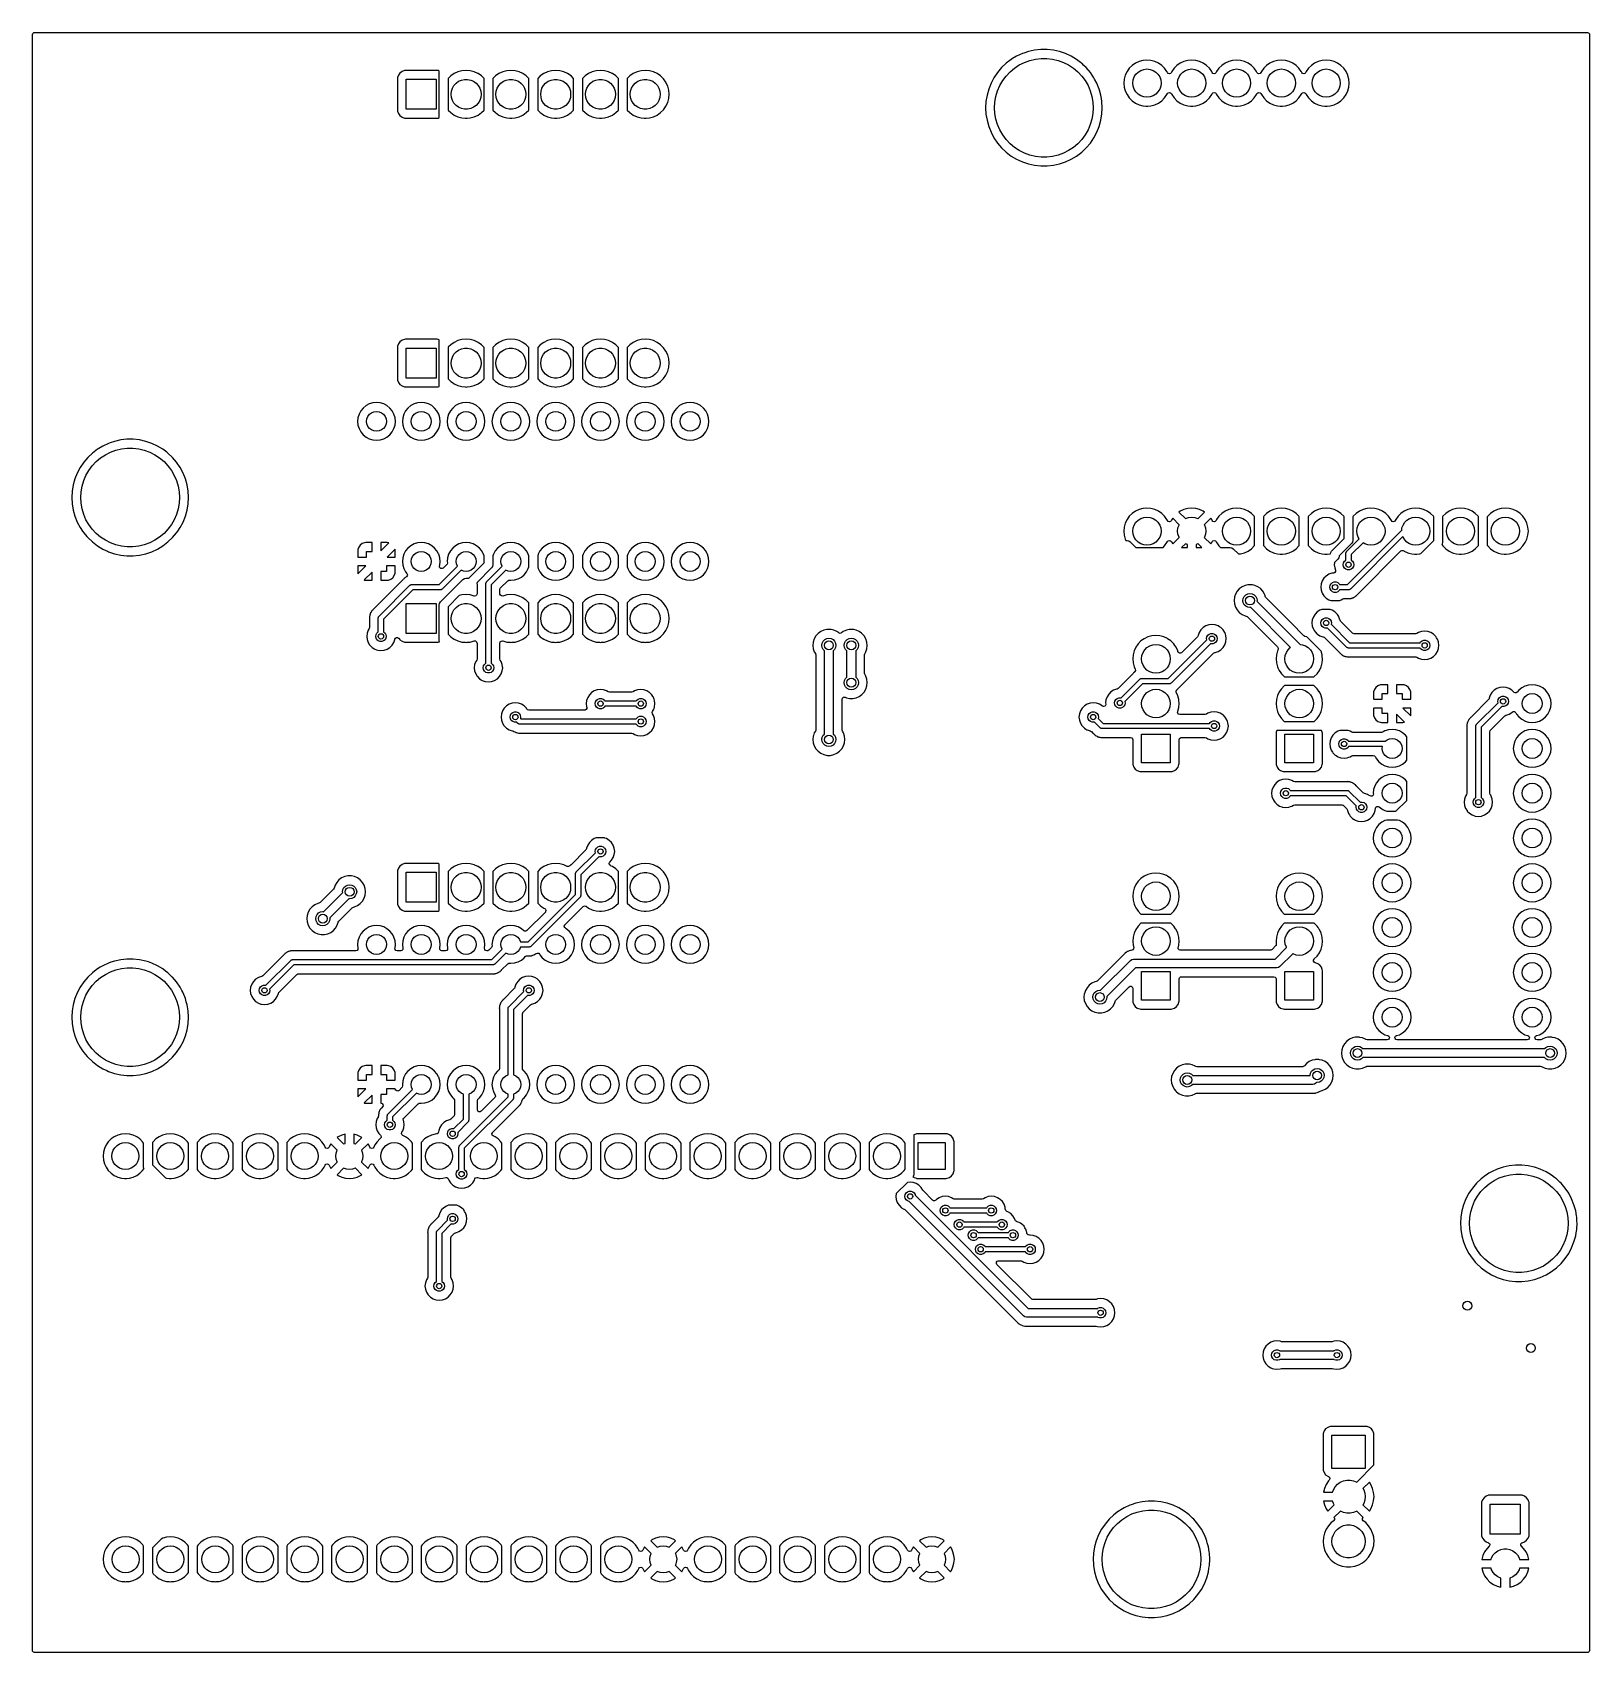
# Model space of a CAD drawing. Extents: x 3.96 to 7.44, y -5.28 to -1.66.
import ezdxf

# ---------------------------------------------------------------- set-up
doc = ezdxf.new("R2010")
doc.units = 0
doc.header["$MEASUREMENT"] = 0
doc.layers.add('BLACK', color=7, linetype='CONTINUOUS')

msp = doc.modelspace()

# ---------------------------------------------------------------- linework, layer by layer
at = {"layer": 'BLACK', "linetype": 'CONTINUOUS'}
for p, q in [((3.96261, -1.66407), (3.96468, -1.66227)), ((3.96468, -1.66227), (3.96671, -1.66183)), ((3.96671, -1.66183), (7.43329, -1.66183)), ((7.43329, -1.66183), (7.43593, -1.66261)), ((7.43593, -1.66261), (7.43773, -1.66468)), ((3.96183, -1.66671), (3.96261, -1.66407)), ((3.96183, -1.83535), (3.96183, -1.66671)), ((7.43773, -1.66468), (7.43817, -1.66671)), ((7.43817, -1.66671), (7.43817, -5.27329)), ((6.13575, -1.73082), (6.12552, -1.74051)), ((6.14422, -1.72438), (6.13575, -1.73082)), ((6.13575, -1.73082), (6.13575, -1.73082)), ((6.14697, -1.72229), (6.14422, -1.72438)), ((6.15005, -1.72044), (6.14697, -1.72229)), ((6.15905, -1.71503), (6.15005, -1.72044)), ((6.15417, -1.74158), (6.16488, -1.73453)), ((6.17183, -1.70911), (6.15905, -1.71503)), ((6.15905, -1.71503), (6.15905, -1.71503)), ((6.16488, -1.73453), (6.17634, -1.72878)), ((6.17512, -1.708), (6.17183, -1.70911)), ((6.17183, -1.70911), (6.17183, -1.70911)), ((6.17183, -1.70911), (6.17183, -1.70911)), ((6.17183, -1.70911), (6.17183, -1.70911)), ((6.18519, -1.70461), (6.17512, -1.708)), ((6.17634, -1.72878), (6.18838, -1.72439)), ((6.19895, -1.70158), (6.18519, -1.70461)), ((6.18838, -1.72439), (6.20086, -1.72144)), ((6.21295, -1.70006), (6.19895, -1.70158)), ((6.20086, -1.72144), (6.21359, -1.71995)), ((6.22705, -1.70006), (6.21295, -1.70006)), ((6.21295, -1.70006), (6.21295, -1.70006)), ((6.21359, -1.71995), (6.22641, -1.71995)), ((6.22641, -1.71995), (6.23914, -1.72144)), ((6.24105, -1.70158), (6.22705, -1.70006)), ((6.22705, -1.70006), (6.22705, -1.70006)), ((6.23914, -1.72144), (6.25162, -1.72439)), ((6.25481, -1.70461), (6.24105, -1.70158)), ((6.25162, -1.72439), (6.26366, -1.72878)), ((6.26149, -1.70686), (6.25481, -1.70461)), ((6.26817, -1.70911), (6.26149, -1.70686)), ((6.26366, -1.72878), (6.27512, -1.73453)), ((6.28095, -1.71503), (6.26817, -1.70911)), ((6.26817, -1.70911), (6.26817, -1.70911)), ((6.26817, -1.70911), (6.26817, -1.70911)), ((6.27512, -1.73453), (6.28583, -1.74158)), ((6.29303, -1.72229), (6.28095, -1.71503)), ((6.28095, -1.71503), (6.28095, -1.71503)), ((6.28095, -1.71503), (6.28095, -1.71503)), ((6.28095, -1.71503), (6.28095, -1.71503)), ((6.30158, -1.7288), (6.29303, -1.72229)), ((6.30425, -1.73082), (6.30158, -1.7288)), ((6.30932, -1.73563), (6.30425, -1.73082)), ((6.30425, -1.73082), (6.30425, -1.73082)), ((6.30425, -1.73082), (6.30425, -1.73082)), ((6.31448, -1.74051), (6.30932, -1.73563)), ((6.41696, -1.73563), (6.41063, -1.74196)), ((6.4243, -1.73049), (6.41696, -1.73563)), ((6.43242, -1.7267), (6.4243, -1.73049)), ((6.4243, -1.73049), (6.4243, -1.73049)), ((6.44107, -1.72438), (6.43242, -1.7267)), ((6.43242, -1.7267), (6.43242, -1.7267)), ((6.44108, -1.72438), (6.44107, -1.72438)), ((6.45, -1.7236), (6.44108, -1.72438)), ((6.45892, -1.72438), (6.45, -1.7236)), ((6.45, -1.7236), (6.45, -1.7236)), ((6.45893, -1.72438), (6.45892, -1.72438)), ((6.45892, -1.72438), (6.45892, -1.72438)), ((6.45892, -1.72438), (6.45892, -1.72438)), ((6.45892, -1.72438), (6.45892, -1.72438)), ((6.46758, -1.7267), (6.45893, -1.72438)), ((6.4757, -1.73049), (6.46758, -1.7267)), ((6.46758, -1.7267), (6.46758, -1.7267)), ((6.48304, -1.73563), (6.4757, -1.73049)), ((6.4757, -1.73049), (6.4757, -1.73049)), ((6.48937, -1.74196), (6.48304, -1.73563)), ((6.51696, -1.73563), (6.51063, -1.74196)), ((6.5243, -1.73049), (6.51696, -1.73563)), ((6.53242, -1.7267), (6.5243, -1.73049)), ((6.5243, -1.73049), (6.5243, -1.73049)), ((6.54107, -1.72438), (6.53242, -1.7267)), ((6.53242, -1.7267), (6.53242, -1.7267)), ((6.54108, -1.72438), (6.54107, -1.72438)), ((6.55, -1.7236), (6.54108, -1.72438)), ((6.55892, -1.72438), (6.55, -1.7236)), ((6.55, -1.7236), (6.55, -1.7236)), ((6.55893, -1.72438), (6.55892, -1.72438)), ((6.55892, -1.72438), (6.55892, -1.72438)), ((6.55892, -1.72438), (6.55892, -1.72438)), ((6.55892, -1.72438), (6.55892, -1.72438)), ((6.56758, -1.7267), (6.55893, -1.72438)), ((6.5757, -1.73049), (6.56758, -1.7267)), ((6.56758, -1.7267), (6.56758, -1.7267)), ((6.58304, -1.73563), (6.5757, -1.73049)), ((6.5757, -1.73049), (6.5757, -1.73049)), ((6.58937, -1.74196), (6.58304, -1.73563)), ((6.61696, -1.73563), (6.61063, -1.74196)), ((6.6243, -1.73049), (6.61696, -1.73563)), ((6.63242, -1.7267), (6.6243, -1.73049)), ((6.6243, -1.73049), (6.6243, -1.73049)), ((6.64107, -1.72438), (6.63242, -1.7267)), ((6.63242, -1.7267), (6.63242, -1.7267)), ((6.64108, -1.72438), (6.64107, -1.72438)), ((6.65, -1.7236), (6.64108, -1.72438)), ((6.65892, -1.72438), (6.65, -1.7236)), ((6.65, -1.7236), (6.65, -1.7236)), ((6.65893, -1.72438), (6.65892, -1.72438)), ((6.65892, -1.72438), (6.65892, -1.72438)), ((6.65892, -1.72438), (6.65892, -1.72438)), ((6.65892, -1.72438), (6.65892, -1.72438)), ((6.66758, -1.7267), (6.65893, -1.72438)), ((6.6757, -1.73049), (6.66758, -1.7267)), ((6.66758, -1.7267), (6.66758, -1.7267)), ((6.68304, -1.73563), (6.6757, -1.73049)), ((6.6757, -1.73049), (6.6757, -1.73049)), ((6.68937, -1.74196), (6.68304, -1.73563)), ((6.71696, -1.73563), (6.71063, -1.74196)), ((6.7243, -1.73049), (6.71696, -1.73563)), ((6.73242, -1.7267), (6.7243, -1.73049)), ((6.7243, -1.73049), (6.7243, -1.73049)), ((6.74107, -1.72438), (6.73242, -1.7267)), ((6.73242, -1.7267), (6.73242, -1.7267)), ((6.74108, -1.72438), (6.74107, -1.72438)), ((6.75, -1.7236), (6.74108, -1.72438)), ((6.75892, -1.72438), (6.75, -1.7236)), ((6.75, -1.7236), (6.75, -1.7236)), ((6.75893, -1.72438), (6.75892, -1.72438)), ((6.75892, -1.72438), (6.75892, -1.72438)), ((6.75892, -1.72438), (6.75892, -1.72438)), ((6.75892, -1.72438), (6.75892, -1.72438)), ((6.76758, -1.7267), (6.75893, -1.72438)), ((6.7757, -1.73049), (6.76758, -1.7267)), ((6.76758, -1.7267), (6.76758, -1.7267)), ((6.78304, -1.73563), (6.7757, -1.73049)), ((6.7757, -1.73049), (6.7757, -1.73049)), ((6.78937, -1.74196), (6.78304, -1.73563)), ((6.81696, -1.73563), (6.81063, -1.74196)), ((6.8243, -1.73049), (6.81696, -1.73563)), ((6.83242, -1.7267), (6.8243, -1.73049)), ((6.8243, -1.73049), (6.8243, -1.73049)), ((6.84107, -1.72438), (6.83242, -1.7267)), ((6.83242, -1.7267), (6.83242, -1.7267)), ((6.84108, -1.72438), (6.84107, -1.72438)), ((6.85, -1.7236), (6.84108, -1.72438)), ((6.85892, -1.72438), (6.85, -1.7236)), ((6.85, -1.7236), (6.85, -1.7236)), ((6.85893, -1.72438), (6.85892, -1.72438)), ((6.85892, -1.72438), (6.85892, -1.72438)), ((6.85892, -1.72438), (6.85892, -1.72438)), ((6.85892, -1.72438), (6.85892, -1.72438)), ((6.86758, -1.7267), (6.85893, -1.72438)), ((6.8757, -1.73049), (6.86758, -1.7267)), ((6.86758, -1.7267), (6.86758, -1.7267)), ((6.88304, -1.73563), (6.8757, -1.73049)), ((6.8757, -1.73049), (6.8757, -1.73049)), ((6.88937, -1.74196), (6.88304, -1.73563)), ((4.77708, -1.7623), (4.77683, -1.76465)), ((4.77683, -1.76465), (4.77683, -1.76465)), ((4.77683, -1.76465), (4.77683, -1.83535)), ((4.77906, -1.75699), (4.77708, -1.7623)), ((4.78246, -1.75246), (4.77906, -1.75699)), ((4.77906, -1.75699), (4.77906, -1.75699)), ((4.78699, -1.74906), (4.78246, -1.75246)), ((4.78246, -1.75246), (4.78246, -1.75246)), ((4.7923, -1.74708), (4.78699, -1.74906)), ((4.78699, -1.74906), (4.78699, -1.74906)), ((4.79465, -1.74683), (4.7923, -1.74708)), ((4.86535, -1.74683), (4.79465, -1.74683)), ((4.79465, -1.74683), (4.79465, -1.74683)), ((4.79654, -1.83346), (4.79654, -1.76654)), ((4.79654, -1.76654), (4.86346, -1.76654)), ((4.86346, -1.76654), (4.86346, -1.83346)), ((4.8677, -1.74708), (4.86535, -1.74683)), ((4.86535, -1.74683), (4.86535, -1.74683)), ((4.86535, -1.74683), (4.86535, -1.74683)), ((4.86535, -1.74683), (4.86535, -1.74683)), ((4.87016, -1.748), (4.8677, -1.74708)), ((4.8677, -1.74708), (4.8677, -1.74708)), ((4.87016, -1.852), (4.87016, -1.748)), ((4.89089, -1.76391), (4.88984, -1.76449)), ((4.88984, -1.76449), (4.88984, -1.8353)), ((4.89569, -1.75911), (4.89089, -1.76391)), ((4.90331, -1.75378), (4.89569, -1.75911)), ((4.91175, -1.74985), (4.90331, -1.75378)), ((4.90331, -1.75378), (4.90331, -1.75378)), ((4.90761, -1.77513), (4.91327, -1.77102)), ((4.92073, -1.74744), (4.91175, -1.74985)), ((4.91175, -1.74985), (4.91175, -1.74985)), ((4.91327, -1.77102), (4.91966, -1.76817)), ((4.91966, -1.76817), (4.9265, -1.76672)), ((4.93, -1.74663), (4.92073, -1.74744)), ((4.92073, -1.74744), (4.92073, -1.74744)), ((4.9265, -1.76672), (4.9335, -1.76672)), ((4.93927, -1.74744), (4.93, -1.74663)), ((4.93, -1.74663), (4.93, -1.74663)), ((4.9335, -1.76672), (4.94034, -1.76817)), ((4.94825, -1.74985), (4.93927, -1.74744)), ((4.93927, -1.74744), (4.93927, -1.74744)), ((4.94034, -1.76817), (4.94673, -1.77102)), ((4.94673, -1.77102), (4.95239, -1.77513)), ((4.95632, -1.75361), (4.94825, -1.74985)), ((4.94825, -1.74985), (4.94825, -1.74985)), ((4.94825, -1.74985), (4.94825, -1.74985)), ((4.95669, -1.75378), (4.95632, -1.75361)), ((4.96431, -1.75911), (4.95669, -1.75378)), ((4.95669, -1.75378), (4.95669, -1.75378)), ((4.97016, -1.76496), (4.96431, -1.75911)), ((4.96431, -1.75911), (4.96431, -1.75911)), ((4.97016, -1.83504), (4.97016, -1.76496)), ((4.99569, -1.75911), (4.98984, -1.76496)), ((4.98984, -1.76496), (4.98984, -1.83504)), ((5.00331, -1.75378), (4.99569, -1.75911)), ((5.01175, -1.74985), (5.00331, -1.75378)), ((5.00331, -1.75378), (5.00331, -1.75378)), ((5.00761, -1.77513), (5.01327, -1.77102)), ((5.02073, -1.74744), (5.01175, -1.74985)), ((5.01175, -1.74985), (5.01175, -1.74985)), ((5.01327, -1.77102), (5.01966, -1.76817)), ((5.01966, -1.76817), (5.0265, -1.76672)), ((5.03, -1.74663), (5.02073, -1.74744)), ((5.02073, -1.74744), (5.02073, -1.74744)), ((5.0265, -1.76672), (5.0335, -1.76672)), ((5.03927, -1.74744), (5.03, -1.74663)), ((5.03, -1.74663), (5.03, -1.74663)), ((5.0335, -1.76672), (5.04034, -1.76817)), ((5.04825, -1.74985), (5.03927, -1.74744)), ((5.03927, -1.74744), (5.03927, -1.74744)), ((5.04034, -1.76817), (5.04673, -1.77102)), ((5.04673, -1.77102), (5.05239, -1.77513)), ((5.05632, -1.75361), (5.04825, -1.74985)), ((5.04825, -1.74985), (5.04825, -1.74985)), ((5.04825, -1.74985), (5.04825, -1.74985)), ((5.05669, -1.75378), (5.05632, -1.75361)), ((5.06431, -1.75911), (5.05669, -1.75378)), ((5.05669, -1.75378), (5.05669, -1.75378)), ((5.07016, -1.76496), (5.06431, -1.75911)), ((5.06431, -1.75911), (5.06431, -1.75911)), ((5.07016, -1.78175), (5.07016, -1.76496)), ((5.09569, -1.75911), (5.08984, -1.76496)), ((5.08984, -1.76496), (5.08984, -1.78175)), ((5.10331, -1.75378), (5.09569, -1.75911)), ((5.11175, -1.74985), (5.10331, -1.75378)), ((5.10331, -1.75378), (5.10331, -1.75378)), ((5.10761, -1.77513), (5.11327, -1.77102)), ((5.12073, -1.74744), (5.11175, -1.74985)), ((5.11175, -1.74985), (5.11175, -1.74985)), ((5.11327, -1.77102), (5.11966, -1.76817)), ((5.11966, -1.76817), (5.1265, -1.76672)), ((5.13, -1.74663), (5.12073, -1.74744)), ((5.12073, -1.74744), (5.12073, -1.74744)), ((5.1265, -1.76672), (5.1335, -1.76672)), ((5.13927, -1.74744), (5.13, -1.74663)), ((5.13, -1.74663), (5.13, -1.74663)), ((5.1335, -1.76672), (5.14034, -1.76817)), ((5.14825, -1.74985), (5.13927, -1.74744)), ((5.13927, -1.74744), (5.13927, -1.74744)), ((5.14034, -1.76817), (5.14673, -1.77102)), ((5.14673, -1.77102), (5.15239, -1.77513)), ((5.15632, -1.75361), (5.14825, -1.74985)), ((5.14825, -1.74985), (5.14825, -1.74985)), ((5.14825, -1.74985), (5.14825, -1.74985)), ((5.15669, -1.75378), (5.15632, -1.75361)), ((5.16431, -1.75911), (5.15669, -1.75378)), ((5.15669, -1.75378), (5.15669, -1.75378)), ((5.17016, -1.76496), (5.16431, -1.75911)), ((5.16431, -1.75911), (5.16431, -1.75911)), ((5.17016, -1.83504), (5.17016, -1.76496)), ((5.19569, -1.75911), (5.18984, -1.76496)), ((5.18984, -1.76496), (5.18984, -1.83504)), ((5.20331, -1.75378), (5.19569, -1.75911)), ((5.21175, -1.74985), (5.20331, -1.75378)), ((5.20331, -1.75378), (5.20331, -1.75378)), ((5.20761, -1.77513), (5.21327, -1.77102)), ((5.22073, -1.74744), (5.21175, -1.74985)), ((5.21175, -1.74985), (5.21175, -1.74985)), ((5.21327, -1.77102), (5.21966, -1.76817)), ((5.21966, -1.76817), (5.2265, -1.76672)), ((5.23, -1.74663), (5.22073, -1.74744)), ((5.22073, -1.74744), (5.22073, -1.74744)), ((5.2265, -1.76672), (5.2335, -1.76672)), ((5.23927, -1.74744), (5.23, -1.74663)), ((5.23, -1.74663), (5.23, -1.74663)), ((5.2335, -1.76672), (5.24034, -1.76817)), ((5.24825, -1.74985), (5.23927, -1.74744)), ((5.23927, -1.74744), (5.23927, -1.74744)), ((5.24034, -1.76817), (5.24673, -1.77102)), ((5.24673, -1.77102), (5.25239, -1.77513)), ((5.25632, -1.75361), (5.24825, -1.74985)), ((5.24825, -1.74985), (5.24825, -1.74985)), ((5.24825, -1.74985), (5.24825, -1.74985)), ((5.25669, -1.75378), (5.25632, -1.75361)), ((5.26431, -1.75911), (5.25669, -1.75378)), ((5.25669, -1.75378), (5.25669, -1.75378)), ((5.27016, -1.76496), (5.26431, -1.75911)), ((5.26431, -1.75911), (5.26431, -1.75911)), ((5.27016, -1.83504), (5.27016, -1.76496)), ((5.29569, -1.75911), (5.28984, -1.76496)), ((5.28984, -1.76496), (5.28984, -1.83504)), ((5.30331, -1.75378), (5.29569, -1.75911)), ((5.31175, -1.74985), (5.30331, -1.75378)), ((5.30331, -1.75378), (5.30331, -1.75378)), ((5.30761, -1.77513), (5.31327, -1.77102)), ((5.32073, -1.74744), (5.31175, -1.74985)), ((5.31175, -1.74985), (5.31175, -1.74985)), ((5.31327, -1.77102), (5.31966, -1.76817)), ((5.31966, -1.76817), (5.3265, -1.76672)), ((5.33, -1.74663), (5.32073, -1.74744)), ((5.32073, -1.74744), (5.32073, -1.74744)), ((5.3265, -1.76672), (5.3335, -1.76672)), ((5.33927, -1.74744), (5.33, -1.74663)), ((5.33, -1.74663), (5.33, -1.74663)), ((5.3335, -1.76672), (5.34034, -1.76817)), ((5.34825, -1.74985), (5.33927, -1.74744)), ((5.33927, -1.74744), (5.33927, -1.74744)), ((5.34034, -1.76817), (5.34673, -1.77102)), ((5.34673, -1.77102), (5.35239, -1.77513)), ((5.35632, -1.75361), (5.34825, -1.74985)), ((5.34825, -1.74985), (5.34825, -1.74985)), ((5.34825, -1.74985), (5.34825, -1.74985)), ((5.35669, -1.75378), (5.35632, -1.75361)), ((5.36431, -1.75911), (5.35669, -1.75378)), ((5.35669, -1.75378), (5.35669, -1.75378)), ((5.37089, -1.76569), (5.36431, -1.75911)), ((5.36431, -1.75911), (5.36431, -1.75911)), ((5.376, -1.773), (5.37089, -1.76569)), ((6.1085, -1.76291), (6.1019, -1.77536)), ((6.1164, -1.75125), (6.1085, -1.76291)), ((6.1085, -1.76291), (6.1085, -1.76291)), ((6.12552, -1.74051), (6.1164, -1.75125)), ((6.1164, -1.75125), (6.1164, -1.75125)), ((6.12149, -1.78053), (6.1279, -1.76942)), ((6.1279, -1.76942), (6.13555, -1.75914)), ((6.13555, -1.75914), (6.14435, -1.74982)), ((6.14435, -1.74982), (6.15417, -1.74158)), ((6.28583, -1.74158), (6.29565, -1.74982)), ((6.29565, -1.74982), (6.30445, -1.75914)), ((6.30445, -1.75914), (6.3121, -1.76942)), ((6.3121, -1.76942), (6.31851, -1.78053)), ((6.3236, -1.75125), (6.31448, -1.74051)), ((6.3315, -1.76291), (6.3236, -1.75125)), ((6.3236, -1.75125), (6.3236, -1.75125)), ((6.3236, -1.75125), (6.3236, -1.75125)), ((6.33318, -1.76607), (6.3315, -1.76291)), ((6.3315, -1.76291), (6.3315, -1.76291)), ((6.3315, -1.76291), (6.3315, -1.76291)), ((6.33791, -1.775), (6.33318, -1.76607)), ((6.39938, -1.76608), (6.3986, -1.775)), ((6.4017, -1.75742), (6.39938, -1.76607)), ((6.39938, -1.76607), (6.39938, -1.76608)), ((6.40549, -1.7493), (6.4017, -1.75742)), ((6.4017, -1.75742), (6.4017, -1.75742)), ((6.41063, -1.74196), (6.40549, -1.7493)), ((6.40549, -1.7493), (6.40549, -1.7493)), ((6.4185, -1.775), (6.41929, -1.76799)), ((6.41929, -1.76799), (6.42162, -1.76133)), ((6.42162, -1.76133), (6.42538, -1.75536)), ((6.42538, -1.75536), (6.43036, -1.75038)), ((6.43036, -1.75038), (6.43633, -1.74662)), ((6.43633, -1.74662), (6.44299, -1.74429)), ((6.44299, -1.74429), (6.45, -1.7435)), ((6.45, -1.7435), (6.45701, -1.74429)), ((6.45701, -1.74429), (6.46367, -1.74662)), ((6.46367, -1.74662), (6.46964, -1.75038)), ((6.46964, -1.75038), (6.47462, -1.75536)), ((6.47462, -1.75536), (6.47838, -1.76133)), ((6.47838, -1.76133), (6.48071, -1.76799)), ((6.48071, -1.76799), (6.4815, -1.775)), ((6.49451, -1.7493), (6.48937, -1.74196)), ((6.48937, -1.74196), (6.48937, -1.74196)), ((6.49476, -1.74985), (6.49451, -1.7493)), ((6.49558, -1.75159), (6.49476, -1.74985)), ((6.49733, -1.75361), (6.49558, -1.75159)), ((6.49996, -1.7544), (6.49733, -1.75361)), ((6.50261, -1.75365), (6.49996, -1.7544)), ((6.50442, -1.75159), (6.50261, -1.75365)), ((6.50549, -1.7493), (6.50442, -1.75159)), ((6.51063, -1.74196), (6.50549, -1.7493)), ((6.50549, -1.7493), (6.50549, -1.7493)), ((6.5185, -1.775), (6.51929, -1.76799)), ((6.51929, -1.76799), (6.52162, -1.76133)), ((6.52162, -1.76133), (6.52538, -1.75536)), ((6.52538, -1.75536), (6.53036, -1.75038)), ((6.53036, -1.75038), (6.53633, -1.74662)), ((6.53633, -1.74662), (6.54299, -1.74429)), ((6.54299, -1.74429), (6.55, -1.7435)), ((6.55, -1.7435), (6.55701, -1.74429)), ((6.55701, -1.74429), (6.56367, -1.74662)), ((6.56367, -1.74662), (6.56964, -1.75038)), ((6.56964, -1.75038), (6.57462, -1.75536)), ((6.57462, -1.75536), (6.57838, -1.76133)), ((6.57838, -1.76133), (6.58071, -1.76799)), ((6.58071, -1.76799), (6.5815, -1.775)), ((6.59451, -1.7493), (6.58937, -1.74196)), ((6.58937, -1.74196), (6.58937, -1.74196)), ((6.59476, -1.74985), (6.59451, -1.7493)), ((6.59558, -1.75159), (6.59476, -1.74985)), ((6.59733, -1.75361), (6.59558, -1.75159)), ((6.59996, -1.7544), (6.59733, -1.75361)), ((6.60261, -1.75365), (6.59996, -1.7544)), ((6.60442, -1.75159), (6.60261, -1.75365)), ((6.60549, -1.7493), (6.60442, -1.75159)), ((6.61063, -1.74196), (6.60549, -1.7493)), ((6.60549, -1.7493), (6.60549, -1.7493)), ((6.6185, -1.775), (6.61929, -1.76799)), ((6.61929, -1.76799), (6.62162, -1.76133)), ((6.62162, -1.76133), (6.62538, -1.75536)), ((6.62538, -1.75536), (6.63036, -1.75038)), ((6.63036, -1.75038), (6.63633, -1.74662)), ((6.63633, -1.74662), (6.64299, -1.74429)), ((6.64299, -1.74429), (6.65, -1.7435)), ((6.65, -1.7435), (6.65701, -1.74429)), ((6.65701, -1.74429), (6.66367, -1.74662)), ((6.66367, -1.74662), (6.66964, -1.75038)), ((6.66964, -1.75038), (6.67462, -1.75536)), ((6.67462, -1.75536), (6.67838, -1.76133)), ((6.67838, -1.76133), (6.68071, -1.76799)), ((6.68071, -1.76799), (6.6815, -1.775)), ((6.69451, -1.7493), (6.68937, -1.74196)), ((6.68937, -1.74196), (6.68937, -1.74196)), ((6.69476, -1.74985), (6.69451, -1.7493)), ((6.69558, -1.75159), (6.69476, -1.74985)), ((6.69733, -1.75361), (6.69558, -1.75159)), ((6.69996, -1.7544), (6.69733, -1.75361)), ((6.70261, -1.75365), (6.69996, -1.7544)), ((6.70442, -1.75159), (6.70261, -1.75365)), ((6.70549, -1.7493), (6.70442, -1.75159)), ((6.71063, -1.74196), (6.70549, -1.7493)), ((6.70549, -1.7493), (6.70549, -1.7493)), ((6.7185, -1.775), (6.71929, -1.76799)), ((6.71929, -1.76799), (6.72162, -1.76133)), ((6.72162, -1.76133), (6.72538, -1.75536)), ((6.72538, -1.75536), (6.73036, -1.75038)), ((6.73036, -1.75038), (6.73633, -1.74662)), ((6.73633, -1.74662), (6.74299, -1.74429)), ((6.74299, -1.74429), (6.75, -1.7435)), ((6.75, -1.7435), (6.75701, -1.74429)), ((6.75701, -1.74429), (6.76367, -1.74662)), ((6.76367, -1.74662), (6.76964, -1.75038)), ((6.76964, -1.75038), (6.77462, -1.75536)), ((6.77462, -1.75536), (6.77838, -1.76133)), ((6.77838, -1.76133), (6.78071, -1.76799)), ((6.78071, -1.76799), (6.7815, -1.775)), ((6.79451, -1.7493), (6.78937, -1.74196)), ((6.78937, -1.74196), (6.78937, -1.74196)), ((6.79476, -1.74985), (6.79451, -1.7493)), ((6.79558, -1.75159), (6.79476, -1.74985)), ((6.79733, -1.75361), (6.79558, -1.75159)), ((6.79996, -1.7544), (6.79733, -1.75361)), ((6.80261, -1.75365), (6.79996, -1.7544)), ((6.80442, -1.75159), (6.80261, -1.75365)), ((6.80549, -1.7493), (6.80442, -1.75159)), ((6.81063, -1.74196), (6.80549, -1.7493)), ((6.80549, -1.7493), (6.80549, -1.7493)), ((6.8185, -1.775), (6.81929, -1.76799)), ((6.81929, -1.76799), (6.82162, -1.76133)), ((6.82162, -1.76133), (6.82538, -1.75536)), ((6.82538, -1.75536), (6.83036, -1.75038)), ((6.83036, -1.75038), (6.83633, -1.74662)), ((6.83633, -1.74662), (6.84299, -1.74429)), ((6.84299, -1.74429), (6.85, -1.7435)), ((6.85, -1.7435), (6.85701, -1.74429)), ((6.85701, -1.74429), (6.86367, -1.74662)), ((6.86367, -1.74662), (6.86964, -1.75038)), ((6.86964, -1.75038), (6.87462, -1.75536)), ((6.87462, -1.75536), (6.87838, -1.76133)), ((6.87838, -1.76133), (6.88071, -1.76799)), ((6.88071, -1.76799), (6.8815, -1.775)), ((6.89451, -1.7493), (6.88937, -1.74196)), ((6.88937, -1.74196), (6.88937, -1.74196)), ((6.8981, -1.75699), (6.89451, -1.7493)), ((6.8983, -1.75742), (6.8981, -1.75699)), ((6.89875, -1.75911), (6.8983, -1.75742)), ((6.8983, -1.75742), (6.8983, -1.75742)), ((6.90062, -1.76608), (6.89875, -1.75911)), ((6.9014, -1.775), (6.90062, -1.76608)), ((4.89654, -1.8), (4.89727, -1.79304)), ((4.89727, -1.80696), (4.89654, -1.8)), ((4.89727, -1.79304), (4.89943, -1.78639)), ((4.89943, -1.81361), (4.89727, -1.80696)), ((4.89943, -1.78639), (4.90293, -1.78033)), ((4.90293, -1.78033), (4.90761, -1.77513)), ((4.95239, -1.77513), (4.95707, -1.78033)), ((4.95707, -1.78033), (4.96057, -1.78639)), ((4.96057, -1.78639), (4.96273, -1.79304)), ((4.96273, -1.80696), (4.96057, -1.81361)), ((4.96273, -1.79304), (4.96346, -1.8)), ((4.96346, -1.8), (4.96273, -1.80696)), ((4.99654, -1.8), (4.99727, -1.79304)), ((4.99727, -1.80696), (4.99654, -1.8)), ((4.99727, -1.79304), (4.99943, -1.78639)), ((4.99943, -1.81361), (4.99727, -1.80696)), ((4.99943, -1.78639), (5.00293, -1.78033)), ((5.00293, -1.78033), (5.00761, -1.77513)), ((5.05239, -1.77513), (5.05707, -1.78033)), ((5.05707, -1.78033), (5.06057, -1.78639)), ((5.06057, -1.78639), (5.06273, -1.79304)), ((5.06273, -1.80696), (5.06057, -1.81361)), ((5.06273, -1.79304), (5.06346, -1.8)), ((5.06346, -1.8), (5.06273, -1.80696)), ((5.07016, -1.83504), (5.07016, -1.78175)), ((5.08984, -1.78175), (5.08984, -1.83504)), ((5.09654, -1.8), (5.09727, -1.79304)), ((5.09727, -1.80696), (5.09654, -1.8)), ((5.09727, -1.79304), (5.09943, -1.78639)), ((5.09943, -1.81361), (5.09727, -1.80696)), ((5.09943, -1.78639), (5.10293, -1.78033)), ((5.10293, -1.78033), (5.10761, -1.77513)), ((5.15239, -1.77513), (5.15707, -1.78033)), ((5.15707, -1.78033), (5.16057, -1.78639)), ((5.16057, -1.78639), (5.16273, -1.79304)), ((5.16273, -1.80696), (5.16057, -1.81361)), ((5.16273, -1.79304), (5.16346, -1.8)), ((5.16346, -1.8), (5.16273, -1.80696)), ((5.19654, -1.8), (5.19727, -1.79304)), ((5.19727, -1.80696), (5.19654, -1.8)), ((5.19727, -1.79304), (5.19943, -1.78639)), ((5.19943, -1.81361), (5.19727, -1.80696)), ((5.19943, -1.78639), (5.20293, -1.78033)), ((5.20293, -1.78033), (5.20761, -1.77513)), ((5.25239, -1.77513), (5.25707, -1.78033)), ((5.25707, -1.78033), (5.26057, -1.78639)), ((5.26057, -1.78639), (5.26273, -1.79304)), ((5.26273, -1.80696), (5.26057, -1.81361)), ((5.26273, -1.79304), (5.26346, -1.8)), ((5.26346, -1.8), (5.26273, -1.80696)), ((5.29654, -1.8), (5.29727, -1.79304)), ((5.29727, -1.80696), (5.29654, -1.8)), ((5.29727, -1.79304), (5.29943, -1.78639)), ((5.29943, -1.81361), (5.29727, -1.80696)), ((5.29943, -1.78639), (5.30293, -1.78033)), ((5.30293, -1.78033), (5.30761, -1.77513)), ((5.35239, -1.77513), (5.35707, -1.78033)), ((5.35707, -1.78033), (5.36057, -1.78639)), ((5.36057, -1.78639), (5.36273, -1.79304)), ((5.36273, -1.80696), (5.36057, -1.81361)), ((5.36273, -1.79304), (5.36346, -1.8)), ((5.36346, -1.8), (5.36273, -1.80696)), ((5.37622, -1.77331), (5.376, -1.773)), ((5.38015, -1.78175), (5.37622, -1.77331)), ((5.38256, -1.79073), (5.38015, -1.78175)), ((5.38337, -1.8), (5.38256, -1.79073)), ((5.38256, -1.80927), (5.38337, -1.8)), ((6.09291, -1.80203), (6.09063, -1.81593)), ((6.09668, -1.78845), (6.09291, -1.80202)), ((6.09291, -1.80202), (6.09291, -1.80203)), ((6.1019, -1.77536), (6.09668, -1.78845)), ((6.09668, -1.78845), (6.09668, -1.78845)), ((6.1019, -1.77536), (6.1019, -1.77536)), ((6.11051, -1.8172), (6.11274, -1.80458)), ((6.11274, -1.80458), (6.11641, -1.7923)), ((6.11641, -1.7923), (6.12149, -1.78053)), ((6.31851, -1.78053), (6.32359, -1.7923)), ((6.32359, -1.7923), (6.32726, -1.80458)), ((6.32726, -1.80458), (6.32949, -1.8172)), ((6.3381, -1.77536), (6.33791, -1.775)), ((6.33791, -1.775), (6.33791, -1.775)), ((6.34332, -1.78845), (6.3381, -1.77536)), ((6.3381, -1.77536), (6.3381, -1.77536)), ((6.34395, -1.79073), (6.34332, -1.78845)), ((6.34332, -1.78845), (6.34332, -1.78845)), ((6.34709, -1.80203), (6.34395, -1.79073)), ((6.34828, -1.80927), (6.34709, -1.80203)), ((6.34709, -1.80203), (6.34709, -1.80203)), ((6.34709, -1.80203), (6.34709, -1.80203)), ((6.3986, -1.775), (6.3986, -1.775)), ((6.3986, -1.775), (6.39938, -1.78392)), ((6.39938, -1.78392), (6.39938, -1.78393)), ((6.39938, -1.78393), (6.4017, -1.79258)), ((6.4017, -1.79258), (6.4017, -1.79258)), ((6.4017, -1.79258), (6.40549, -1.8007)), ((6.40549, -1.8007), (6.40549, -1.8007)), ((6.40549, -1.8007), (6.41063, -1.80804)), ((6.41063, -1.80804), (6.41696, -1.81437)), ((6.41929, -1.78201), (6.4185, -1.775)), ((6.42162, -1.78867), (6.41929, -1.78201)), ((6.42538, -1.79464), (6.42162, -1.78867)), ((6.43036, -1.79962), (6.42538, -1.79464)), ((6.43633, -1.80338), (6.43036, -1.79962)), ((6.44299, -1.80571), (6.43633, -1.80338)), ((6.45, -1.8065), (6.44299, -1.80571)), ((6.45701, -1.80571), (6.45, -1.8065)), ((6.46367, -1.80338), (6.45701, -1.80571)), ((6.46964, -1.79962), (6.46367, -1.80338)), ((6.47462, -1.79464), (6.46964, -1.79962)), ((6.47838, -1.78867), (6.47462, -1.79464)), ((6.48071, -1.78201), (6.47838, -1.78867)), ((6.4815, -1.775), (6.48071, -1.78201)), ((6.48304, -1.81437), (6.48937, -1.80804)), ((6.48937, -1.80804), (6.49451, -1.8007)), ((6.49451, -1.8007), (6.49558, -1.79841)), ((6.49558, -1.79841), (6.49739, -1.79635)), ((6.49739, -1.79635), (6.50004, -1.7956)), ((6.50004, -1.7956), (6.50267, -1.79639)), ((6.50267, -1.79639), (6.50442, -1.79841)), ((6.50442, -1.79841), (6.50549, -1.8007)), ((6.50549, -1.8007), (6.50549, -1.8007)), ((6.50549, -1.8007), (6.51063, -1.80804)), ((6.51063, -1.80804), (6.51696, -1.81437)), ((6.51929, -1.78201), (6.5185, -1.775)), ((6.52162, -1.78867), (6.51929, -1.78201)), ((6.52538, -1.79464), (6.52162, -1.78867)), ((6.53036, -1.79962), (6.52538, -1.79464)), ((6.53633, -1.80338), (6.53036, -1.79962)), ((6.54299, -1.80571), (6.53633, -1.80338)), ((6.55, -1.8065), (6.54299, -1.80571)), ((6.55701, -1.80571), (6.55, -1.8065)), ((6.56367, -1.80338), (6.55701, -1.80571)), ((6.56964, -1.79962), (6.56367, -1.80338)), ((6.57462, -1.79464), (6.56964, -1.79962)), ((6.57838, -1.78867), (6.57462, -1.79464)), ((6.58071, -1.78201), (6.57838, -1.78867)), ((6.5815, -1.775), (6.58071, -1.78201)), ((6.58304, -1.81437), (6.58937, -1.80804)), ((6.58937, -1.80804), (6.59451, -1.8007)), ((6.59451, -1.8007), (6.59558, -1.79841)), ((6.59558, -1.79841), (6.59739, -1.79635)), ((6.59739, -1.79635), (6.60004, -1.7956)), ((6.60004, -1.7956), (6.60267, -1.79639)), ((6.60267, -1.79639), (6.60442, -1.79841)), ((6.60442, -1.79841), (6.60549, -1.8007)), ((6.60549, -1.8007), (6.60549, -1.8007)), ((6.60549, -1.8007), (6.61063, -1.80804)), ((6.61063, -1.80804), (6.61696, -1.81437)), ((6.61929, -1.78201), (6.6185, -1.775)), ((6.62162, -1.78867), (6.61929, -1.78201)), ((6.62538, -1.79464), (6.62162, -1.78867)), ((6.63036, -1.79962), (6.62538, -1.79464)), ((6.63633, -1.80338), (6.63036, -1.79962)), ((6.64299, -1.80571), (6.63633, -1.80338)), ((6.65, -1.8065), (6.64299, -1.80571)), ((6.65701, -1.80571), (6.65, -1.8065)), ((6.66367, -1.80338), (6.65701, -1.80571)), ((6.66964, -1.79962), (6.66367, -1.80338)), ((6.67462, -1.79464), (6.66964, -1.79962)), ((6.67838, -1.78867), (6.67462, -1.79464)), ((6.68071, -1.78201), (6.67838, -1.78867)), ((6.6815, -1.775), (6.68071, -1.78201)), ((6.68304, -1.81437), (6.68937, -1.80804)), ((6.68937, -1.80804), (6.69451, -1.8007)), ((6.69451, -1.8007), (6.69558, -1.79841)), ((6.69558, -1.79841), (6.69739, -1.79635)), ((6.69739, -1.79635), (6.70004, -1.7956)), ((6.70004, -1.7956), (6.70267, -1.79639)), ((6.70267, -1.79639), (6.70442, -1.79841)), ((6.70442, -1.79841), (6.70549, -1.8007)), ((6.70549, -1.8007), (6.70549, -1.8007)), ((6.70549, -1.8007), (6.71063, -1.80804)), ((6.71063, -1.80804), (6.71696, -1.81437)), ((6.71929, -1.78201), (6.7185, -1.775)), ((6.72162, -1.78867), (6.71929, -1.78201)), ((6.72538, -1.79464), (6.72162, -1.78867)), ((6.73036, -1.79962), (6.72538, -1.79464)), ((6.73633, -1.80338), (6.73036, -1.79962)), ((6.74299, -1.80571), (6.73633, -1.80338)), ((6.75, -1.8065), (6.74299, -1.80571)), ((6.75701, -1.80571), (6.75, -1.8065)), ((6.76367, -1.80338), (6.75701, -1.80571)), ((6.76964, -1.79962), (6.76367, -1.80338)), ((6.77462, -1.79464), (6.76964, -1.79962)), ((6.77838, -1.78867), (6.77462, -1.79464)), ((6.78071, -1.78201), (6.77838, -1.78867)), ((6.7815, -1.775), (6.78071, -1.78201)), ((6.78304, -1.81437), (6.78937, -1.80804)), ((6.78937, -1.80804), (6.79451, -1.8007)), ((6.79451, -1.8007), (6.79558, -1.79841)), ((6.79558, -1.79841), (6.79739, -1.79635)), ((6.79739, -1.79635), (6.80004, -1.7956)), ((6.80004, -1.7956), (6.80267, -1.79639)), ((6.80267, -1.79639), (6.80442, -1.79841)), ((6.80442, -1.79841), (6.80549, -1.8007)), ((6.80549, -1.8007), (6.80549, -1.8007)), ((6.80549, -1.8007), (6.81063, -1.80804)), ((6.81063, -1.80804), (6.81696, -1.81437)), ((6.81929, -1.78201), (6.8185, -1.775)), ((6.82162, -1.78867), (6.81929, -1.78201)), ((6.82538, -1.79464), (6.82162, -1.78867)), ((6.83036, -1.79962), (6.82538, -1.79464)), ((6.83633, -1.80338), (6.83036, -1.79962)), ((6.84299, -1.80571), (6.83633, -1.80338)), ((6.85, -1.8065), (6.84299, -1.80571)), ((6.85701, -1.80571), (6.85, -1.8065)), ((6.86367, -1.80338), (6.85701, -1.80571)), ((6.86964, -1.79962), (6.86367, -1.80338)), ((6.87462, -1.79464), (6.86964, -1.79962)), ((6.87838, -1.78867), (6.87462, -1.79464)), ((6.88071, -1.78201), (6.87838, -1.78867)), ((6.8815, -1.775), (6.88071, -1.78201)), ((6.88304, -1.81437), (6.88937, -1.80804)), ((6.88937, -1.80804), (6.89451, -1.8007)), ((6.89451, -1.8007), (6.8983, -1.79258)), ((6.8983, -1.79258), (6.90062, -1.78392)), ((6.90062, -1.78392), (6.9014, -1.775)), ((3.96183, -2.43535), (3.96183, -1.83535)), ((4.77683, -1.83535), (4.77708, -1.8377)), ((4.77683, -1.83535), (4.77683, -1.83535)), ((4.77708, -1.8377), (4.77906, -1.84301)), ((4.77906, -1.84301), (4.77906, -1.84301)), ((4.77906, -1.84301), (4.78246, -1.84754)), ((4.86346, -1.83346), (4.79654, -1.83346)), ((4.88984, -1.8353), (4.89089, -1.83609)), ((4.89089, -1.83609), (4.89569, -1.84089)), ((4.89569, -1.84089), (4.8995, -1.84355)), ((4.90293, -1.81967), (4.89943, -1.81361)), ((4.8995, -1.84355), (4.90331, -1.84622)), ((4.90761, -1.82487), (4.90293, -1.81967)), ((4.91327, -1.82898), (4.90761, -1.82487)), ((4.91966, -1.83183), (4.91327, -1.82898)), ((4.9265, -1.83328), (4.91966, -1.83183)), ((4.9335, -1.83328), (4.9265, -1.83328)), ((4.94034, -1.83183), (4.9335, -1.83328)), ((4.94673, -1.82898), (4.94034, -1.83183)), ((4.95239, -1.82487), (4.94673, -1.82898)), ((4.95707, -1.81967), (4.95239, -1.82487)), ((4.95669, -1.84622), (4.96431, -1.84089)), ((4.96057, -1.81361), (4.95707, -1.81967)), ((4.96431, -1.84089), (4.97016, -1.83504)), ((4.98984, -1.83504), (4.99569, -1.84089)), ((4.99569, -1.84089), (4.9995, -1.84355)), ((5.00293, -1.81967), (4.99943, -1.81361)), ((4.9995, -1.84355), (5.00331, -1.84622)), ((5.00761, -1.82487), (5.00293, -1.81967)), ((5.01327, -1.82898), (5.00761, -1.82487)), ((5.01966, -1.83183), (5.01327, -1.82898)), ((5.0265, -1.83328), (5.01966, -1.83183)), ((5.0335, -1.83328), (5.0265, -1.83328)), ((5.04034, -1.83183), (5.0335, -1.83328)), ((5.04673, -1.82898), (5.04034, -1.83183)), ((5.05239, -1.82487), (5.04673, -1.82898)), ((5.05707, -1.81967), (5.05239, -1.82487)), ((5.05669, -1.84622), (5.06431, -1.84089)), ((5.06057, -1.81361), (5.05707, -1.81967)), ((5.06431, -1.84089), (5.07016, -1.83504)), ((5.08984, -1.83504), (5.09569, -1.84089)), ((5.09569, -1.84089), (5.0995, -1.84355)), ((5.10293, -1.81967), (5.09943, -1.81361)), ((5.0995, -1.84355), (5.10331, -1.84622)), ((5.10761, -1.82487), (5.10293, -1.81967)), ((5.11327, -1.82898), (5.10761, -1.82487)), ((5.11966, -1.83183), (5.11327, -1.82898)), ((5.1265, -1.83328), (5.11966, -1.83183)), ((5.1335, -1.83328), (5.1265, -1.83328)), ((5.14034, -1.83183), (5.1335, -1.83328)), ((5.14673, -1.82898), (5.14034, -1.83183)), ((5.15239, -1.82487), (5.14673, -1.82898)), ((5.15707, -1.81967), (5.15239, -1.82487)), ((5.15669, -1.84622), (5.16431, -1.84089)), ((5.16057, -1.81361), (5.15707, -1.81967)), ((5.16431, -1.84089), (5.17016, -1.83504)), ((5.18984, -1.83504), (5.19569, -1.84089)), ((5.19569, -1.84089), (5.1995, -1.84355)), ((5.20293, -1.81967), (5.19943, -1.81361)), ((5.1995, -1.84355), (5.20331, -1.84622)), ((5.20761, -1.82487), (5.20293, -1.81967)), ((5.21327, -1.82898), (5.20761, -1.82487)), ((5.21966, -1.83183), (5.21327, -1.82898)), ((5.2265, -1.83328), (5.21966, -1.83183)), ((5.2335, -1.83328), (5.2265, -1.83328)), ((5.24034, -1.83183), (5.2335, -1.83328)), ((5.24673, -1.82898), (5.24034, -1.83183)), ((5.25239, -1.82487), (5.24673, -1.82898)), ((5.25707, -1.81967), (5.25239, -1.82487)), ((5.25669, -1.84622), (5.26431, -1.84089)), ((5.26057, -1.81361), (5.25707, -1.81967)), ((5.26431, -1.84089), (5.27016, -1.83504)), ((5.28984, -1.83504), (5.29569, -1.84089)), ((5.29569, -1.84089), (5.2995, -1.84355)), ((5.30293, -1.81967), (5.29943, -1.81361)), ((5.2995, -1.84355), (5.30331, -1.84622)), ((5.30761, -1.82487), (5.30293, -1.81967)), ((5.31327, -1.82898), (5.30761, -1.82487)), ((5.31966, -1.83183), (5.31327, -1.82898)), ((5.3265, -1.83328), (5.31966, -1.83183)), ((5.3335, -1.83328), (5.3265, -1.83328)), ((5.34034, -1.83183), (5.3335, -1.83328)), ((5.34673, -1.82898), (5.34034, -1.83183)), ((5.35239, -1.82487), (5.34673, -1.82898)), ((5.35707, -1.81967), (5.35239, -1.82487)), ((5.35669, -1.84622), (5.36431, -1.84089)), ((5.36057, -1.81361), (5.35707, -1.81967)), ((5.36431, -1.84089), (5.37089, -1.83431)), ((5.37089, -1.83431), (5.3739, -1.83)), ((5.3739, -1.83), (5.37622, -1.82669)), ((5.37622, -1.82669), (5.38015, -1.81825)), ((5.38015, -1.81825), (5.38256, -1.80927)), ((6.09063, -1.81593), (6.08987, -1.83)), ((6.08987, -1.83), (6.08987, -1.83)), ((6.08987, -1.83), (6.09063, -1.84407)), ((6.09063, -1.81593), (6.09063, -1.81593)), ((6.09063, -1.84407), (6.09063, -1.84407)), ((6.09063, -1.84407), (6.09291, -1.85797)), ((6.10976, -1.83), (6.11051, -1.8172)), ((6.11051, -1.8428), (6.10976, -1.83)), ((6.11274, -1.85542), (6.11051, -1.8428)), ((6.32949, -1.8428), (6.32726, -1.85542)), ((6.32949, -1.8172), (6.33024, -1.83)), ((6.33024, -1.83), (6.32949, -1.8428)), ((6.34798, -1.85256), (6.34937, -1.84407)), ((6.34937, -1.81593), (6.34828, -1.80927)), ((6.35013, -1.83), (6.34937, -1.81593)), ((6.34937, -1.84407), (6.35013, -1.83)), ((6.34937, -1.84407), (6.34937, -1.84407)), ((6.34937, -1.84407), (6.34937, -1.84407)), ((6.41696, -1.81437), (6.41696, -1.81437)), ((6.41696, -1.81437), (6.4243, -1.81951)), ((6.4243, -1.81951), (6.43242, -1.8233)), ((6.43242, -1.8233), (6.44108, -1.82562)), ((6.44108, -1.82562), (6.44745, -1.82617)), ((6.44745, -1.82617), (6.45, -1.8264)), ((6.45, -1.8264), (6.45223, -1.8262)), ((6.45, -1.8264), (6.45, -1.8264)), ((6.45, -1.8264), (6.45, -1.8264)), ((6.45223, -1.8262), (6.45892, -1.82562)), ((6.45892, -1.82562), (6.46758, -1.8233)), ((6.46758, -1.8233), (6.4757, -1.81951)), ((6.4757, -1.81951), (6.48304, -1.81437)), ((6.51696, -1.81437), (6.51696, -1.81437)), ((6.51696, -1.81437), (6.5243, -1.81951)), ((6.5243, -1.81951), (6.53242, -1.8233)), ((6.53242, -1.8233), (6.54108, -1.82562)), ((6.54108, -1.82562), (6.54745, -1.82617)), ((6.54745, -1.82617), (6.55, -1.8264)), ((6.55, -1.8264), (6.55223, -1.8262)), ((6.55, -1.8264), (6.55, -1.8264)), ((6.55, -1.8264), (6.55, -1.8264)), ((6.55223, -1.8262), (6.55892, -1.82562)), ((6.55892, -1.82562), (6.56758, -1.8233)), ((6.56758, -1.8233), (6.5757, -1.81951)), ((6.5757, -1.81951), (6.58304, -1.81437)), ((6.61696, -1.81437), (6.61696, -1.81437)), ((6.61696, -1.81437), (6.6243, -1.81951)), ((6.6243, -1.81951), (6.63242, -1.8233)), ((6.63242, -1.8233), (6.64108, -1.82562)), ((6.64108, -1.82562), (6.64745, -1.82617)), ((6.64745, -1.82617), (6.65, -1.8264)), ((6.65, -1.8264), (6.65223, -1.8262)), ((6.65, -1.8264), (6.65, -1.8264)), ((6.65, -1.8264), (6.65, -1.8264)), ((6.65223, -1.8262), (6.65892, -1.82562)), ((6.65892, -1.82562), (6.66758, -1.8233)), ((6.66758, -1.8233), (6.6757, -1.81951)), ((6.6757, -1.81951), (6.68304, -1.81437)), ((6.71696, -1.81437), (6.71696, -1.81437)), ((6.71696, -1.81437), (6.7243, -1.81951)), ((6.7243, -1.81951), (6.73242, -1.8233)), ((6.73242, -1.8233), (6.74108, -1.82562)), ((6.74108, -1.82562), (6.74745, -1.82617)), ((6.74745, -1.82617), (6.75, -1.8264)), ((6.75, -1.8264), (6.75223, -1.8262)), ((6.75, -1.8264), (6.75, -1.8264)), ((6.75, -1.8264), (6.75, -1.8264)), ((6.75223, -1.8262), (6.75892, -1.82562)), ((6.75892, -1.82562), (6.76758, -1.8233)), ((6.76758, -1.8233), (6.7757, -1.81951)), ((6.7757, -1.81951), (6.78304, -1.81437)), ((6.81696, -1.81437), (6.81696, -1.81437)), ((6.81696, -1.81437), (6.8243, -1.81951)), ((6.8243, -1.81951), (6.83242, -1.8233)), ((6.83242, -1.8233), (6.84108, -1.82562)), ((6.84108, -1.82562), (6.84745, -1.82617)), ((6.84745, -1.82617), (6.85, -1.8264)), ((6.85, -1.8264), (6.85223, -1.8262)), ((6.85, -1.8264), (6.85, -1.8264)), ((6.85, -1.8264), (6.85, -1.8264)), ((6.85223, -1.8262), (6.85892, -1.82562)), ((6.85892, -1.82562), (6.86758, -1.8233)), ((6.86758, -1.8233), (6.8757, -1.81951)), ((6.8757, -1.81951), (6.88304, -1.81437)), ((4.78246, -1.84754), (4.78246, -1.84754)), ((4.78246, -1.84754), (4.78699, -1.85094)), ((4.78699, -1.85094), (4.78699, -1.85094)), ((4.78699, -1.85094), (4.7923, -1.85292)), ((4.7923, -1.85292), (4.7923, -1.85292)), ((4.7923, -1.85292), (4.79258, -1.85295)), ((4.79258, -1.85295), (4.79465, -1.85317)), ((4.79465, -1.85317), (4.86535, -1.85317)), ((4.86535, -1.85317), (4.8677, -1.85292)), ((4.8677, -1.85292), (4.87016, -1.852)), ((4.90331, -1.84622), (4.90331, -1.84622)), ((4.90331, -1.84622), (4.90331, -1.84622)), ((4.90331, -1.84622), (4.91175, -1.85015)), ((4.91175, -1.85015), (4.92073, -1.85256)), ((4.92073, -1.85256), (4.92768, -1.85317)), ((4.92768, -1.85317), (4.93, -1.85337)), ((4.93, -1.85337), (4.93232, -1.85317)), ((4.93, -1.85337), (4.93, -1.85337)), ((4.93, -1.85337), (4.93, -1.85337)), ((4.93232, -1.85317), (4.93927, -1.85256)), ((4.93927, -1.85256), (4.94825, -1.85015)), ((4.94825, -1.85015), (4.95669, -1.84622)), ((5.00331, -1.84622), (5.00331, -1.84622)), ((5.00331, -1.84622), (5.00331, -1.84622)), ((5.00331, -1.84622), (5.01175, -1.85015)), ((5.01175, -1.85015), (5.02073, -1.85256)), ((5.02073, -1.85256), (5.02768, -1.85317)), ((5.02768, -1.85317), (5.03, -1.85337)), ((5.03, -1.85337), (5.03232, -1.85317)), ((5.03, -1.85337), (5.03, -1.85337)), ((5.03, -1.85337), (5.03, -1.85337)), ((5.03232, -1.85317), (5.03927, -1.85256)), ((5.03927, -1.85256), (5.04825, -1.85015)), ((5.04825, -1.85015), (5.05669, -1.84622)), ((5.10331, -1.84622), (5.10331, -1.84622)), ((5.10331, -1.84622), (5.10331, -1.84622)), ((5.10331, -1.84622), (5.11175, -1.85015)), ((5.11175, -1.85015), (5.12073, -1.85256)), ((5.12073, -1.85256), (5.12768, -1.85317)), ((5.12768, -1.85317), (5.13, -1.85337)), ((5.13, -1.85337), (5.13232, -1.85317)), ((5.13, -1.85337), (5.13, -1.85337)), ((5.13, -1.85337), (5.13, -1.85337)), ((5.13232, -1.85317), (5.13927, -1.85256)), ((5.13927, -1.85256), (5.14825, -1.85015)), ((5.14825, -1.85015), (5.15669, -1.84622)), ((5.20331, -1.84622), (5.20331, -1.84622)), ((5.20331, -1.84622), (5.20331, -1.84622)), ((5.20331, -1.84622), (5.21175, -1.85015)), ((5.21175, -1.85015), (5.22073, -1.85256)), ((5.22073, -1.85256), (5.22768, -1.85317)), ((5.22768, -1.85317), (5.23, -1.85337)), ((5.23, -1.85337), (5.23232, -1.85317)), ((5.23, -1.85337), (5.23, -1.85337)), ((5.23, -1.85337), (5.23, -1.85337)), ((5.23232, -1.85317), (5.23927, -1.85256)), ((5.23927, -1.85256), (5.24825, -1.85015)), ((5.24825, -1.85015), (5.25669, -1.84622)), ((5.30331, -1.84622), (5.30331, -1.84622)), ((5.30331, -1.84622), (5.30331, -1.84622)), ((5.30331, -1.84622), (5.31175, -1.85015)), ((5.31175, -1.85015), (5.32073, -1.85256)), ((5.32073, -1.85256), (5.32768, -1.85317)), ((5.32768, -1.85317), (5.33, -1.85337)), ((5.33, -1.85337), (5.33232, -1.85317)), ((5.33, -1.85337), (5.33, -1.85337)), ((5.33, -1.85337), (5.33, -1.85337)), ((5.33232, -1.85317), (5.33927, -1.85256)), ((5.33927, -1.85256), (5.34825, -1.85015)), ((5.34825, -1.85015), (5.35669, -1.84622)), ((6.09291, -1.85797), (6.09291, -1.85797)), ((6.09291, -1.85797), (6.09668, -1.87155)), ((6.09668, -1.87155), (6.09668, -1.87155)), ((6.09668, -1.87155), (6.1019, -1.88464)), ((6.11641, -1.8677), (6.11274, -1.85542)), ((6.12149, -1.87947), (6.11641, -1.8677)), ((6.1279, -1.89058), (6.12149, -1.87947)), ((6.31851, -1.87947), (6.3121, -1.89058)), ((6.32359, -1.8677), (6.31851, -1.87947)), ((6.32726, -1.85542), (6.32359, -1.8677)), ((6.3381, -1.88464), (6.34332, -1.87155)), ((6.34332, -1.87155), (6.34709, -1.85797)), ((6.34709, -1.85797), (6.34798, -1.85256)), ((6.1019, -1.88464), (6.1019, -1.88464)), ((6.1019, -1.88464), (6.1085, -1.89709)), ((6.1085, -1.89709), (6.1085, -1.89709)), ((6.1085, -1.89709), (6.1164, -1.90875)), ((6.1164, -1.90875), (6.1164, -1.90875)), ((6.1164, -1.90875), (6.12552, -1.91949)), ((6.13555, -1.90086), (6.1279, -1.89058)), ((6.14435, -1.91018), (6.13555, -1.90086)), ((6.15417, -1.91842), (6.14435, -1.91018)), ((6.29565, -1.91018), (6.28583, -1.91842)), ((6.30445, -1.90086), (6.29565, -1.91018)), ((6.3121, -1.89058), (6.30445, -1.90086)), ((6.31448, -1.91949), (6.3236, -1.90875)), ((6.3236, -1.90875), (6.3315, -1.89709)), ((6.3315, -1.89709), (6.3381, -1.88464)), ((6.12552, -1.91949), (6.12552, -1.91949)), ((6.12552, -1.91949), (6.13575, -1.92918)), ((6.13575, -1.92918), (6.14697, -1.93771)), ((6.14697, -1.93771), (6.15905, -1.94497)), ((6.16488, -1.92547), (6.15417, -1.91842)), ((6.15905, -1.94497), (6.15905, -1.94497)), ((6.15905, -1.94497), (6.15905, -1.94497)), ((6.15905, -1.94497), (6.15905, -1.94497)), ((6.15905, -1.94497), (6.17183, -1.95089)), ((6.17634, -1.93122), (6.16488, -1.92547)), ((6.17183, -1.95089), (6.17183, -1.95089)), ((6.17183, -1.95089), (6.18519, -1.95539)), ((6.18838, -1.93561), (6.17634, -1.93122)), ((6.20086, -1.93856), (6.18838, -1.93561)), ((6.21359, -1.94005), (6.20086, -1.93856)), ((6.22641, -1.94005), (6.21359, -1.94005)), ((6.23914, -1.93856), (6.22641, -1.94005)), ((6.25162, -1.93561), (6.23914, -1.93856)), ((6.26366, -1.93122), (6.25162, -1.93561)), ((6.25481, -1.95539), (6.26817, -1.95089)), ((6.27512, -1.92547), (6.26366, -1.93122)), ((6.26817, -1.95089), (6.28095, -1.94497)), ((6.28583, -1.91842), (6.27512, -1.92547)), ((6.28095, -1.94497), (6.29303, -1.93771)), ((6.29303, -1.93771), (6.30425, -1.92918)), ((6.30425, -1.92918), (6.31448, -1.91949)), ((6.18519, -1.95539), (6.19895, -1.95842)), ((6.19895, -1.95842), (6.21295, -1.95994)), ((6.21295, -1.95994), (6.21296, -1.95994)), ((6.21296, -1.95994), (6.22704, -1.95994)), ((6.22704, -1.95994), (6.22705, -1.95994)), ((6.22705, -1.95994), (6.24105, -1.95842)), ((6.24105, -1.95842), (6.25481, -1.95539)), ((4.78699, -2.34906), (4.78246, -2.35246)), ((4.7923, -2.34708), (4.78699, -2.34906)), ((4.78699, -2.34906), (4.78699, -2.34906)), ((4.79465, -2.34683), (4.7923, -2.34708)), ((4.86535, -2.34683), (4.79465, -2.34683)), ((4.79465, -2.34683), (4.79465, -2.34683)), ((4.8677, -2.34708), (4.86535, -2.34683)), ((4.86535, -2.34683), (4.86535, -2.34683)), ((4.86535, -2.34683), (4.86535, -2.34683)), ((4.86535, -2.34683), (4.86535, -2.34683)), ((4.87016, -2.348), (4.8677, -2.34708)), ((4.8677, -2.34708), (4.8677, -2.34708)), ((4.87016, -2.452), (4.87016, -2.348)), ((4.91175, -2.34985), (4.90331, -2.35378)), ((4.92073, -2.34744), (4.91175, -2.34985)), ((4.91175, -2.34985), (4.91175, -2.34985)), ((4.93, -2.34663), (4.92073, -2.34744)), ((4.92073, -2.34744), (4.92073, -2.34744)), ((4.93927, -2.34744), (4.93, -2.34663)), ((4.93, -2.34663), (4.93, -2.34663)), ((4.94825, -2.34985), (4.93927, -2.34744)), ((4.93927, -2.34744), (4.93927, -2.34744)), ((4.95669, -2.35378), (4.94825, -2.34985)), ((4.94825, -2.34985), (4.94825, -2.34985)), ((4.94825, -2.34985), (4.94825, -2.34985)), ((5.01175, -2.34985), (5.00331, -2.35378)), ((5.02073, -2.34744), (5.01175, -2.34985)), ((5.01175, -2.34985), (5.01175, -2.34985)), ((5.03, -2.34663), (5.02073, -2.34744)), ((5.02073, -2.34744), (5.02073, -2.34744)), ((5.03927, -2.34744), (5.03, -2.34663)), ((5.03, -2.34663), (5.03, -2.34663)), ((5.04825, -2.34985), (5.03927, -2.34744)), ((5.03927, -2.34744), (5.03927, -2.34744)), ((5.05669, -2.35378), (5.04825, -2.34985)), ((5.04825, -2.34985), (5.04825, -2.34985)), ((5.04825, -2.34985), (5.04825, -2.34985)), ((5.11175, -2.34985), (5.10331, -2.35378)), ((5.12073, -2.34744), (5.11175, -2.34985)), ((5.11175, -2.34985), (5.11175, -2.34985)), ((5.13, -2.34663), (5.12073, -2.34744)), ((5.12073, -2.34744), (5.12073, -2.34744)), ((5.13927, -2.34744), (5.13, -2.34663)), ((5.13, -2.34663), (5.13, -2.34663)), ((5.14825, -2.34985), (5.13927, -2.34744)), ((5.13927, -2.34744), (5.13927, -2.34744)), ((5.15669, -2.35378), (5.14825, -2.34985)), ((5.14825, -2.34985), (5.14825, -2.34985)), ((5.14825, -2.34985), (5.14825, -2.34985)), ((5.21175, -2.34985), (5.20331, -2.35378)), ((5.22073, -2.34744), (5.21175, -2.34985)), ((5.21175, -2.34985), (5.21175, -2.34985)), ((5.23, -2.34663), (5.22073, -2.34744)), ((5.22073, -2.34744), (5.22073, -2.34744)), ((5.23927, -2.34744), (5.23, -2.34663)), ((5.23, -2.34663), (5.23, -2.34663)), ((5.24825, -2.34985), (5.23927, -2.34744)), ((5.23927, -2.34744), (5.23927, -2.34744)), ((5.25669, -2.35378), (5.24825, -2.34985)), ((5.24825, -2.34985), (5.24825, -2.34985)), ((5.24825, -2.34985), (5.24825, -2.34985)), ((5.31175, -2.34985), (5.30331, -2.35378)), ((5.32073, -2.34744), (5.31175, -2.34985)), ((5.31175, -2.34985), (5.31175, -2.34985)), ((5.33, -2.34663), (5.32073, -2.34744)), ((5.32073, -2.34744), (5.32073, -2.34744)), ((5.33927, -2.34744), (5.33, -2.34663)), ((5.33, -2.34663), (5.33, -2.34663)), ((5.34825, -2.34985), (5.33927, -2.34744)), ((5.33927, -2.34744), (5.33927, -2.34744)), ((5.35669, -2.35378), (5.34825, -2.34985)), ((5.34825, -2.34985), (5.34825, -2.34985)), ((5.34825, -2.34985), (5.34825, -2.34985)), ((4.77708, -2.3623), (4.77683, -2.36465)), ((4.77683, -2.36465), (4.77683, -2.36465)), ((4.77683, -2.36465), (4.77683, -2.43535)), ((4.77906, -2.35699), (4.77708, -2.3623)), ((4.78246, -2.35246), (4.77906, -2.35699)), ((4.77906, -2.35699), (4.77906, -2.35699)), ((4.78246, -2.35246), (4.78246, -2.35246)), ((4.79654, -2.43346), (4.79654, -2.36654)), ((4.79654, -2.36654), (4.86346, -2.36654)), ((4.86346, -2.36654), (4.86346, -2.43346)), ((4.89089, -2.36391), (4.88984, -2.36449)), ((4.88984, -2.36449), (4.88984, -2.4353)), ((4.89569, -2.35911), (4.89089, -2.36391)), ((4.90331, -2.35378), (4.89569, -2.35911)), ((4.89727, -2.39304), (4.89943, -2.38639)), ((4.89943, -2.38639), (4.90293, -2.38033)), ((4.90293, -2.38033), (4.90761, -2.37513)), ((4.90331, -2.35378), (4.90331, -2.35378)), ((4.90761, -2.37513), (4.91327, -2.37102)), ((4.91327, -2.37102), (4.91966, -2.36817)), ((4.91966, -2.36817), (4.9265, -2.36672)), ((4.9265, -2.36672), (4.9335, -2.36672)), ((4.9335, -2.36672), (4.94034, -2.36817)), ((4.94034, -2.36817), (4.94673, -2.37102)), ((4.94673, -2.37102), (4.95239, -2.37513)), ((4.95239, -2.37513), (4.95707, -2.38033)), ((4.96431, -2.35911), (4.95669, -2.35378)), ((4.95669, -2.35378), (4.95669, -2.35378)), ((4.95669, -2.35378), (4.95669, -2.35378)), ((4.95707, -2.38033), (4.96057, -2.38639)), ((4.96057, -2.38639), (4.96273, -2.39304)), ((4.97016, -2.36496), (4.96431, -2.35911)), ((4.96431, -2.35911), (4.96431, -2.35911)), ((4.97016, -2.43504), (4.97016, -2.36496)), ((4.99569, -2.35911), (4.98984, -2.36496)), ((4.98984, -2.36496), (4.98984, -2.43504)), ((5.00331, -2.35378), (4.99569, -2.35911)), ((4.99727, -2.39304), (4.99943, -2.38639)), ((4.99943, -2.38639), (5.00293, -2.38033)), ((5.00293, -2.38033), (5.00761, -2.37513)), ((5.00331, -2.35378), (5.00331, -2.35378)), ((5.00761, -2.37513), (5.01327, -2.37102)), ((5.01327, -2.37102), (5.01966, -2.36817)), ((5.01966, -2.36817), (5.0265, -2.36672)), ((5.0265, -2.36672), (5.0335, -2.36672)), ((5.0335, -2.36672), (5.04034, -2.36817)), ((5.04034, -2.36817), (5.04673, -2.37102)), ((5.04673, -2.37102), (5.05239, -2.37513)), ((5.05239, -2.37513), (5.05707, -2.38033)), ((5.06431, -2.35911), (5.05669, -2.35378)), ((5.05669, -2.35378), (5.05669, -2.35378)), ((5.05669, -2.35378), (5.05669, -2.35378)), ((5.05707, -2.38033), (5.06057, -2.38639)), ((5.06057, -2.38639), (5.06273, -2.39304)), ((5.07016, -2.36496), (5.06431, -2.35911)), ((5.06431, -2.35911), (5.06431, -2.35911)), ((5.07016, -2.43504), (5.07016, -2.36496)), ((5.09569, -2.35911), (5.08984, -2.36496)), ((5.08984, -2.36496), (5.08984, -2.43504)), ((5.10331, -2.35378), (5.09569, -2.35911)), ((5.09727, -2.39304), (5.09943, -2.38639)), ((5.09943, -2.38639), (5.10293, -2.38033)), ((5.10293, -2.38033), (5.10761, -2.37513)), ((5.10331, -2.35378), (5.10331, -2.35378)), ((5.10761, -2.37513), (5.11327, -2.37102)), ((5.11327, -2.37102), (5.11966, -2.36817)), ((5.11966, -2.36817), (5.1265, -2.36672)), ((5.1265, -2.36672), (5.1335, -2.36672)), ((5.1335, -2.36672), (5.14034, -2.36817)), ((5.14034, -2.36817), (5.14673, -2.37102)), ((5.14673, -2.37102), (5.15239, -2.37513)), ((5.15239, -2.37513), (5.15707, -2.38033)), ((5.16431, -2.35911), (5.15669, -2.35378)), ((5.15669, -2.35378), (5.15669, -2.35378)), ((5.15669, -2.35378), (5.15669, -2.35378)), ((5.15707, -2.38033), (5.16057, -2.38639)), ((5.16057, -2.38639), (5.16273, -2.39304)), ((5.17016, -2.36496), (5.16431, -2.35911)), ((5.16431, -2.35911), (5.16431, -2.35911)), ((5.17016, -2.43504), (5.17016, -2.36496)), ((5.19569, -2.35911), (5.18984, -2.36496)), ((5.18984, -2.36496), (5.18984, -2.43504)), ((5.20331, -2.35378), (5.19569, -2.35911)), ((5.19727, -2.39304), (5.19943, -2.38639)), ((5.19943, -2.38639), (5.20293, -2.38033)), ((5.20293, -2.38033), (5.20761, -2.37513)), ((5.20331, -2.35378), (5.20331, -2.35378)), ((5.20761, -2.37513), (5.21327, -2.37102)), ((5.21327, -2.37102), (5.21966, -2.36817)), ((5.21966, -2.36817), (5.2265, -2.36672)), ((5.2265, -2.36672), (5.2335, -2.36672)), ((5.2335, -2.36672), (5.24034, -2.36817)), ((5.24034, -2.36817), (5.24673, -2.37102)), ((5.24673, -2.37102), (5.25239, -2.37513)), ((5.25239, -2.37513), (5.25707, -2.38033)), ((5.26431, -2.35911), (5.25669, -2.35378)), ((5.25669, -2.35378), (5.25669, -2.35378)), ((5.25669, -2.35378), (5.25669, -2.35378)), ((5.25707, -2.38033), (5.26057, -2.38639)), ((5.26057, -2.38639), (5.26273, -2.39304)), ((5.27016, -2.36496), (5.26431, -2.35911)), ((5.26431, -2.35911), (5.26431, -2.35911)), ((5.27016, -2.43504), (5.27016, -2.36496)), ((5.29569, -2.35911), (5.28984, -2.36496)), ((5.28984, -2.36496), (5.28984, -2.43504)), ((5.30331, -2.35378), (5.29569, -2.35911)), ((5.29727, -2.39304), (5.29943, -2.38639)), ((5.29943, -2.38639), (5.30293, -2.38033)), ((5.30293, -2.38033), (5.30761, -2.37513)), ((5.30331, -2.35378), (5.30331, -2.35378)), ((5.30761, -2.37513), (5.31327, -2.37102)), ((5.31327, -2.37102), (5.31966, -2.36817)), ((5.31966, -2.36817), (5.3265, -2.36672)), ((5.3265, -2.36672), (5.3335, -2.36672)), ((5.3335, -2.36672), (5.34034, -2.36817)), ((5.34034, -2.36817), (5.34673, -2.37102)), ((5.34673, -2.37102), (5.35239, -2.37513)), ((5.35239, -2.37513), (5.35707, -2.38033)), ((5.36431, -2.35911), (5.35669, -2.35378)), ((5.35669, -2.35378), (5.35669, -2.35378)), ((5.35669, -2.35378), (5.35669, -2.35378)), ((5.35707, -2.38033), (5.36057, -2.38639)), ((5.36057, -2.38639), (5.36273, -2.39304)), ((5.37089, -2.36569), (5.36431, -2.35911)), ((5.36431, -2.35911), (5.36431, -2.35911)), ((5.376, -2.373), (5.37089, -2.36569)), ((5.37622, -2.37331), (5.376, -2.373)), ((5.38015, -2.38175), (5.37622, -2.37331)), ((5.38256, -2.39073), (5.38015, -2.38175)), ((4.89654, -2.4), (4.89727, -2.39304)), ((4.89727, -2.40696), (4.89654, -2.4)), ((4.89943, -2.41361), (4.89727, -2.40696)), ((4.90293, -2.41967), (4.89943, -2.41361)), ((4.90761, -2.42487), (4.90293, -2.41967)), ((4.95707, -2.41967), (4.95239, -2.42487)), ((4.96057, -2.41361), (4.95707, -2.41967)), ((4.96273, -2.40696), (4.96057, -2.41361)), ((4.96273, -2.39304), (4.96346, -2.4)), ((4.96346, -2.4), (4.96273, -2.40696)), ((4.99654, -2.4), (4.99727, -2.39304)), ((4.99727, -2.40696), (4.99654, -2.4)), ((4.99943, -2.41361), (4.99727, -2.40696)), ((5.00293, -2.41967), (4.99943, -2.41361)), ((5.00761, -2.42487), (5.00293, -2.41967)), ((5.05707, -2.41967), (5.05239, -2.42487)), ((5.06057, -2.41361), (5.05707, -2.41967)), ((5.06273, -2.40696), (5.06057, -2.41361)), ((5.06273, -2.39304), (5.06346, -2.4)), ((5.06346, -2.4), (5.06273, -2.40696)), ((5.09654, -2.4), (5.09727, -2.39304)), ((5.09727, -2.40696), (5.09654, -2.4)), ((5.09943, -2.41361), (5.09727, -2.40696)), ((5.10293, -2.41967), (5.09943, -2.41361)), ((5.10761, -2.42487), (5.10293, -2.41967)), ((5.15707, -2.41967), (5.15239, -2.42487)), ((5.16057, -2.41361), (5.15707, -2.41967)), ((5.16273, -2.40696), (5.16057, -2.41361)), ((5.16273, -2.39304), (5.16346, -2.4)), ((5.16346, -2.4), (5.16273, -2.40696)), ((5.19654, -2.4), (5.19727, -2.39304)), ((5.19727, -2.40696), (5.19654, -2.4)), ((5.19943, -2.41361), (5.19727, -2.40696)), ((5.20293, -2.41967), (5.19943, -2.41361)), ((5.20761, -2.42487), (5.20293, -2.41967)), ((5.25707, -2.41967), (5.25239, -2.42487)), ((5.26057, -2.41361), (5.25707, -2.41967)), ((5.26273, -2.40696), (5.26057, -2.41361)), ((5.26273, -2.39304), (5.26346, -2.4)), ((5.26346, -2.4), (5.26273, -2.40696)), ((5.29654, -2.4), (5.29727, -2.39304)), ((5.29727, -2.40696), (5.29654, -2.4)), ((5.29943, -2.41361), (5.29727, -2.40696)), ((5.30293, -2.41967), (5.29943, -2.41361)), ((5.30761, -2.42487), (5.30293, -2.41967)), ((5.35707, -2.41967), (5.35239, -2.42487)), ((5.36057, -2.41361), (5.35707, -2.41967)), ((5.36273, -2.40696), (5.36057, -2.41361)), ((5.36273, -2.39304), (5.36346, -2.4)), ((5.36346, -2.4), (5.36273, -2.40696)), ((5.37622, -2.42669), (5.38015, -2.41825)), ((5.38015, -2.41825), (5.38256, -2.40927)), ((5.38337, -2.4), (5.38256, -2.39073)), ((5.38256, -2.40927), (5.38337, -2.4)), ((3.96183, -2.53), (3.96183, -2.43535)), ((4.77683, -2.43535), (4.77708, -2.4377)), ((4.77683, -2.43535), (4.77683, -2.43535)), ((4.77708, -2.4377), (4.77906, -2.44301)), ((4.77906, -2.44301), (4.77906, -2.44301)), ((4.77906, -2.44301), (4.78246, -2.44754)), ((4.78246, -2.44754), (4.78246, -2.44754)), ((4.78246, -2.44754), (4.78699, -2.45094)), ((4.78699, -2.45094), (4.78699, -2.45094)), ((4.78699, -2.45094), (4.7923, -2.45292)), ((4.7923, -2.45292), (4.7923, -2.45292)), ((4.7923, -2.45292), (4.79258, -2.45295)), ((4.79258, -2.45295), (4.79465, -2.45317)), ((4.79465, -2.45317), (4.86535, -2.45317)), ((4.86346, -2.43346), (4.79654, -2.43346)), ((4.86535, -2.45317), (4.8677, -2.45292)), ((4.8677, -2.45292), (4.87016, -2.452)), ((4.88984, -2.4353), (4.89089, -2.43609)), ((4.89089, -2.43609), (4.89569, -2.44089)), ((4.89569, -2.44089), (4.8995, -2.44355)), ((4.8995, -2.44355), (4.90331, -2.44622)), ((4.90331, -2.44622), (4.90331, -2.44622)), ((4.90331, -2.44622), (4.90331, -2.44622)), ((4.90331, -2.44622), (4.91175, -2.45015)), ((4.91327, -2.42898), (4.90761, -2.42487)), ((4.91175, -2.45015), (4.92073, -2.45256)), ((4.91966, -2.43183), (4.91327, -2.42898)), ((4.9265, -2.43328), (4.91966, -2.43183)), ((4.92073, -2.45256), (4.92768, -2.45317)), ((4.9335, -2.43328), (4.9265, -2.43328)), ((4.92768, -2.45317), (4.93, -2.45337)), ((4.93, -2.45337), (4.93232, -2.45317)), ((4.93, -2.45337), (4.93, -2.45337)), ((4.93, -2.45337), (4.93, -2.45337)), ((4.93232, -2.45317), (4.93927, -2.45256)), ((4.94034, -2.43183), (4.9335, -2.43328)), ((4.93927, -2.45256), (4.94825, -2.45015)), ((4.94673, -2.42898), (4.94034, -2.43183)), ((4.95239, -2.42487), (4.94673, -2.42898)), ((4.94825, -2.45015), (4.95669, -2.44622)), ((4.95669, -2.44622), (4.96431, -2.44089)), ((4.96431, -2.44089), (4.97016, -2.43504)), ((4.98984, -2.43504), (4.99569, -2.44089)), ((4.99569, -2.44089), (4.9995, -2.44355)), ((4.9995, -2.44355), (5.00331, -2.44622)), ((5.00331, -2.44622), (5.00331, -2.44622)), ((5.00331, -2.44622), (5.00331, -2.44622)), ((5.00331, -2.44622), (5.01175, -2.45015)), ((5.01327, -2.42898), (5.00761, -2.42487)), ((5.01175, -2.45015), (5.02073, -2.45256)), ((5.01966, -2.43183), (5.01327, -2.42898)), ((5.0265, -2.43328), (5.01966, -2.43183)), ((5.02073, -2.45256), (5.02768, -2.45317)), ((5.0335, -2.43328), (5.0265, -2.43328)), ((5.02768, -2.45317), (5.03, -2.45337)), ((5.03, -2.45337), (5.03232, -2.45317)), ((5.03, -2.45337), (5.03, -2.45337)), ((5.03, -2.45337), (5.03, -2.45337)), ((5.03232, -2.45317), (5.03927, -2.45256)), ((5.04034, -2.43183), (5.0335, -2.43328)), ((5.03927, -2.45256), (5.04825, -2.45015)), ((5.04673, -2.42898), (5.04034, -2.43183)), ((5.05239, -2.42487), (5.04673, -2.42898)), ((5.04825, -2.45015), (5.05669, -2.44622)), ((5.05669, -2.44622), (5.06431, -2.44089)), ((5.06431, -2.44089), (5.07016, -2.43504)), ((5.08984, -2.43504), (5.09569, -2.44089)), ((5.09569, -2.44089), (5.0995, -2.44355)), ((5.0995, -2.44355), (5.10331, -2.44622)), ((5.10331, -2.44622), (5.10331, -2.44622)), ((5.10331, -2.44622), (5.10331, -2.44622)), ((5.10331, -2.44622), (5.11175, -2.45015)), ((5.11327, -2.42898), (5.10761, -2.42487)), ((5.11175, -2.45015), (5.12073, -2.45256)), ((5.11966, -2.43183), (5.11327, -2.42898)), ((5.1265, -2.43328), (5.11966, -2.43183)), ((5.12073, -2.45256), (5.12768, -2.45317)), ((5.1335, -2.43328), (5.1265, -2.43328)), ((5.12768, -2.45317), (5.13, -2.45337)), ((5.13, -2.45337), (5.13232, -2.45317)), ((5.13, -2.45337), (5.13, -2.45337)), ((5.13, -2.45337), (5.13, -2.45337)), ((5.13232, -2.45317), (5.13927, -2.45256)), ((5.14034, -2.43183), (5.1335, -2.43328)), ((5.13927, -2.45256), (5.14825, -2.45015)), ((5.14673, -2.42898), (5.14034, -2.43183)), ((5.15239, -2.42487), (5.14673, -2.42898)), ((5.14825, -2.45015), (5.15669, -2.44622)), ((5.15669, -2.44622), (5.16431, -2.44089)), ((5.16431, -2.44089), (5.17016, -2.43504)), ((5.18984, -2.43504), (5.19569, -2.44089)), ((5.19569, -2.44089), (5.1995, -2.44355)), ((5.1995, -2.44355), (5.20331, -2.44622)), ((5.20331, -2.44622), (5.20331, -2.44622)), ((5.20331, -2.44622), (5.20331, -2.44622)), ((5.20331, -2.44622), (5.21175, -2.45015)), ((5.21327, -2.42898), (5.20761, -2.42487)), ((5.21175, -2.45015), (5.22073, -2.45256)), ((5.21966, -2.43183), (5.21327, -2.42898)), ((5.2265, -2.43328), (5.21966, -2.43183)), ((5.22073, -2.45256), (5.22768, -2.45317)), ((5.2335, -2.43328), (5.2265, -2.43328)), ((5.22768, -2.45317), (5.23, -2.45337)), ((5.23, -2.45337), (5.23232, -2.45317)), ((5.23, -2.45337), (5.23, -2.45337)), ((5.23, -2.45337), (5.23, -2.45337)), ((5.23232, -2.45317), (5.23927, -2.45256)), ((5.24034, -2.43183), (5.2335, -2.43328)), ((5.23927, -2.45256), (5.24825, -2.45015)), ((5.24673, -2.42898), (5.24034, -2.43183)), ((5.25239, -2.42487), (5.24673, -2.42898)), ((5.24825, -2.45015), (5.25669, -2.44622)), ((5.25669, -2.44622), (5.26431, -2.44089)), ((5.26431, -2.44089), (5.27016, -2.43504)), ((5.28984, -2.43504), (5.29569, -2.44089)), ((5.29569, -2.44089), (5.2995, -2.44355)), ((5.2995, -2.44355), (5.30331, -2.44622)), ((5.30331, -2.44622), (5.30331, -2.44622)), ((5.30331, -2.44622), (5.30331, -2.44622)), ((5.30331, -2.44622), (5.31175, -2.45015)), ((5.31327, -2.42898), (5.30761, -2.42487)), ((5.31175, -2.45015), (5.32073, -2.45256)), ((5.31966, -2.43183), (5.31327, -2.42898)), ((5.3265, -2.43328), (5.31966, -2.43183)), ((5.32073, -2.45256), (5.32768, -2.45317)), ((5.3335, -2.43328), (5.3265, -2.43328)), ((5.32768, -2.45317), (5.33, -2.45337)), ((5.33, -2.45337), (5.33232, -2.45317)), ((5.33, -2.45337), (5.33, -2.45337)), ((5.33, -2.45337), (5.33, -2.45337)), ((5.33232, -2.45317), (5.33927, -2.45256)), ((5.34034, -2.43183), (5.3335, -2.43328)), ((5.33927, -2.45256), (5.34825, -2.45015)), ((5.34673, -2.42898), (5.34034, -2.43183)), ((5.35239, -2.42487), (5.34673, -2.42898)), ((5.34825, -2.45015), (5.35669, -2.44622)), ((5.35669, -2.44622), (5.36431, -2.44089)), ((5.36431, -2.44089), (5.37089, -2.43431)), ((5.37089, -2.43431), (5.37622, -2.42669)), ((4.70658, -2.49495), (4.70019, -2.50019)), ((4.71387, -2.49106), (4.70658, -2.49495)), ((4.70658, -2.49495), (4.70658, -2.49495)), ((4.72178, -2.48866), (4.71387, -2.49106)), ((4.73, -2.48785), (4.72178, -2.48866)), ((4.73822, -2.48866), (4.73, -2.48785)), ((4.74613, -2.49106), (4.73822, -2.48866)), ((4.75342, -2.49495), (4.74613, -2.49106)), ((4.75981, -2.50019), (4.75342, -2.49495)), ((4.75342, -2.49495), (4.75342, -2.49495)), ((4.80658, -2.49495), (4.80019, -2.50019)), ((4.81387, -2.49106), (4.80658, -2.49495)), ((4.80658, -2.49495), (4.80658, -2.49495)), ((4.82178, -2.48866), (4.81387, -2.49106)), ((4.83, -2.48785), (4.82178, -2.48866)), ((4.83822, -2.48866), (4.83, -2.48785)), ((4.84613, -2.49106), (4.83822, -2.48866)), ((4.85342, -2.49495), (4.84613, -2.49106)), ((4.85981, -2.50019), (4.85342, -2.49495)), ((4.85342, -2.49495), (4.85342, -2.49495)), ((4.90658, -2.49495), (4.90019, -2.50019)), ((4.91387, -2.49106), (4.90658, -2.49495)), ((4.90658, -2.49495), (4.90658, -2.49495)), ((4.92178, -2.48866), (4.91387, -2.49106)), ((4.93, -2.48785), (4.92178, -2.48866)), ((4.93822, -2.48866), (4.93, -2.48785)), ((4.94613, -2.49106), (4.93822, -2.48866)), ((4.95342, -2.49495), (4.94613, -2.49106)), ((4.95981, -2.50019), (4.95342, -2.49495)), ((4.95342, -2.49495), (4.95342, -2.49495)), ((5.00658, -2.49495), (5.00019, -2.50019)), ((5.01387, -2.49106), (5.00658, -2.49495)), ((5.00658, -2.49495), (5.00658, -2.49495)), ((5.02178, -2.48866), (5.01387, -2.49106)), ((5.03, -2.48785), (5.02178, -2.48866)), ((5.03822, -2.48866), (5.03, -2.48785)), ((5.04613, -2.49106), (5.03822, -2.48866)), ((5.05342, -2.49495), (5.04613, -2.49106)), ((5.05981, -2.50019), (5.05342, -2.49495)), ((5.05342, -2.49495), (5.05342, -2.49495)), ((5.10658, -2.49495), (5.10019, -2.50019)), ((5.11387, -2.49106), (5.10658, -2.49495)), ((5.10658, -2.49495), (5.10658, -2.49495)), ((5.12178, -2.48866), (5.11387, -2.49106)), ((5.13, -2.48785), (5.12178, -2.48866)), ((5.13822, -2.48866), (5.13, -2.48785)), ((5.14613, -2.49106), (5.13822, -2.48866)), ((5.15342, -2.49495), (5.14613, -2.49106)), ((5.15981, -2.50019), (5.15342, -2.49495)), ((5.15342, -2.49495), (5.15342, -2.49495)), ((5.20658, -2.49495), (5.20019, -2.50019)), ((5.21387, -2.49106), (5.20658, -2.49495)), ((5.20658, -2.49495), (5.20658, -2.49495)), ((5.22178, -2.48866), (5.21387, -2.49106)), ((5.23, -2.48785), (5.22178, -2.48866)), ((5.23822, -2.48866), (5.23, -2.48785)), ((5.24613, -2.49106), (5.23822, -2.48866)), ((5.25342, -2.49495), (5.24613, -2.49106)), ((5.25981, -2.50019), (5.25342, -2.49495)), ((5.25342, -2.49495), (5.25342, -2.49495)), ((5.30658, -2.49495), (5.30019, -2.50019)), ((5.31387, -2.49106), (5.30658, -2.49495)), ((5.30658, -2.49495), (5.30658, -2.49495)), ((5.32178, -2.48866), (5.31387, -2.49106)), ((5.33, -2.48785), (5.32178, -2.48866)), ((5.33822, -2.48866), (5.33, -2.48785)), ((5.34613, -2.49106), (5.33822, -2.48866)), ((5.35342, -2.49495), (5.34613, -2.49106)), ((5.35981, -2.50019), (5.35342, -2.49495)), ((5.35342, -2.49495), (5.35342, -2.49495)), ((5.40658, -2.49495), (5.40019, -2.50019)), ((5.41387, -2.49106), (5.40658, -2.49495)), ((5.40658, -2.49495), (5.40658, -2.49495)), ((5.42178, -2.48866), (5.41387, -2.49106)), ((5.43, -2.48785), (5.42178, -2.48866)), ((5.43822, -2.48866), (5.43, -2.48785)), ((5.44613, -2.49106), (5.43822, -2.48866)), ((5.45342, -2.49495), (5.44613, -2.49106)), ((5.45981, -2.50019), (5.45342, -2.49495)), ((5.45342, -2.49495), (5.45342, -2.49495)), ((3.96183, -2.7), (3.96183, -2.53)), ((4.68866, -2.52178), (4.68785, -2.53)), ((4.68785, -2.53), (4.68866, -2.53822)), ((4.69106, -2.51387), (4.68866, -2.52178)), ((4.69495, -2.50658), (4.69106, -2.51387)), ((4.70019, -2.50019), (4.69495, -2.50658)), ((4.69495, -2.50658), (4.69495, -2.50658)), ((4.70776, -2.53), (4.70851, -2.52424)), ((4.70851, -2.53576), (4.70776, -2.53)), ((4.70851, -2.52424), (4.71074, -2.51888)), ((4.71074, -2.51888), (4.71427, -2.51427)), ((4.71427, -2.51427), (4.71888, -2.51074)), ((4.71888, -2.51074), (4.72424, -2.50851)), ((4.72424, -2.50851), (4.73, -2.50776)), ((4.73, -2.50776), (4.73576, -2.50851)), ((4.73576, -2.50851), (4.74112, -2.51074)), ((4.74112, -2.51074), (4.74573, -2.51427)), ((4.74573, -2.51427), (4.74926, -2.51888)), ((4.74926, -2.51888), (4.75149, -2.52424)), ((4.75149, -2.52424), (4.75224, -2.53)), ((4.75224, -2.53), (4.75149, -2.53576)), ((4.76505, -2.50658), (4.75981, -2.50019)), ((4.76894, -2.51387), (4.76505, -2.50658)), ((4.76505, -2.50658), (4.76505, -2.50658)), ((4.77134, -2.52178), (4.76894, -2.51387)), ((4.77215, -2.53), (4.77134, -2.52178)), ((4.77134, -2.53822), (4.77215, -2.53)), ((4.78866, -2.52178), (4.78785, -2.53)), ((4.78785, -2.53), (4.78866, -2.53822)), ((4.79106, -2.51387), (4.78866, -2.52178)), ((4.79495, -2.50658), (4.79106, -2.51387)), ((4.80019, -2.50019), (4.79495, -2.50658)), ((4.79495, -2.50658), (4.79495, -2.50658)), ((4.80776, -2.53), (4.80851, -2.52424)), ((4.80851, -2.53576), (4.80776, -2.53)), ((4.80851, -2.52424), (4.81074, -2.51888)), ((4.81074, -2.51888), (4.81427, -2.51427)), ((4.81427, -2.51427), (4.81888, -2.51074)), ((4.81888, -2.51074), (4.82424, -2.50851)), ((4.82424, -2.50851), (4.83, -2.50776)), ((4.83, -2.50776), (4.83576, -2.50851)), ((4.83576, -2.50851), (4.84112, -2.51074)), ((4.84112, -2.51074), (4.84573, -2.51427)), ((4.84573, -2.51427), (4.84926, -2.51888)), ((4.84926, -2.51888), (4.85149, -2.52424)), ((4.85149, -2.52424), (4.85224, -2.53)), ((4.85224, -2.53), (4.85149, -2.53576)), ((4.86505, -2.50658), (4.85981, -2.50019)), ((4.86894, -2.51387), (4.86505, -2.50658)), ((4.86505, -2.50658), (4.86505, -2.50658)), ((4.87134, -2.52178), (4.86894, -2.51387)), ((4.87215, -2.53), (4.87134, -2.52178)), ((4.87134, -2.53822), (4.87215, -2.53)), ((4.88866, -2.52178), (4.88785, -2.53)), ((4.88785, -2.53), (4.88866, -2.53822)), ((4.89106, -2.51387), (4.88866, -2.52178)), ((4.89495, -2.50658), (4.89106, -2.51387)), ((4.90019, -2.50019), (4.89495, -2.50658)), ((4.89495, -2.50658), (4.89495, -2.50658)), ((4.90776, -2.53), (4.90851, -2.52424)), ((4.90851, -2.53576), (4.90776, -2.53)), ((4.90851, -2.52424), (4.91074, -2.51888)), ((4.91074, -2.51888), (4.91427, -2.51427)), ((4.91427, -2.51427), (4.91888, -2.51074)), ((4.91888, -2.51074), (4.92424, -2.50851)), ((4.92424, -2.50851), (4.93, -2.50776)), ((4.93, -2.50776), (4.93576, -2.50851)), ((4.93576, -2.50851), (4.94112, -2.51074)), ((4.94112, -2.51074), (4.94573, -2.51427)), ((4.94573, -2.51427), (4.94926, -2.51888)), ((4.94926, -2.51888), (4.95149, -2.52424)), ((4.95149, -2.52424), (4.95224, -2.53)), ((4.95224, -2.53), (4.95149, -2.53576)), ((4.96505, -2.50658), (4.95981, -2.50019)), ((4.96894, -2.51387), (4.96505, -2.50658)), ((4.96505, -2.50658), (4.96505, -2.50658)), ((4.97134, -2.52178), (4.96894, -2.51387)), ((4.97215, -2.53), (4.97134, -2.52178)), ((4.97134, -2.53822), (4.97215, -2.53)), ((4.98866, -2.52178), (4.98785, -2.53)), ((4.98785, -2.53), (4.98866, -2.53822)), ((4.99106, -2.51387), (4.98866, -2.52178)), ((4.99495, -2.50658), (4.99106, -2.51387)), ((5.00019, -2.50019), (4.99495, -2.50658)), ((4.99495, -2.50658), (4.99495, -2.50658)), ((5.00776, -2.53), (5.00851, -2.52424)), ((5.00851, -2.53576), (5.00776, -2.53)), ((5.00851, -2.52424), (5.01074, -2.51888)), ((5.01074, -2.51888), (5.01427, -2.51427)), ((5.01427, -2.51427), (5.01888, -2.51074)), ((5.01888, -2.51074), (5.02424, -2.50851)), ((5.02424, -2.50851), (5.03, -2.50776)), ((5.03, -2.50776), (5.03576, -2.50851)), ((5.03576, -2.50851), (5.04112, -2.51074)), ((5.04112, -2.51074), (5.04573, -2.51427)), ((5.04573, -2.51427), (5.04926, -2.51888)), ((5.04926, -2.51888), (5.05149, -2.52424)), ((5.05149, -2.52424), (5.05224, -2.53)), ((5.05224, -2.53), (5.05149, -2.53576)), ((5.06505, -2.50658), (5.05981, -2.50019)), ((5.06894, -2.51387), (5.06505, -2.50658)), ((5.06505, -2.50658), (5.06505, -2.50658)), ((5.07134, -2.52178), (5.06894, -2.51387)), ((5.07215, -2.53), (5.07134, -2.52178)), ((5.07134, -2.53822), (5.07215, -2.53)), ((5.08866, -2.52178), (5.08785, -2.53)), ((5.08785, -2.53), (5.08866, -2.53822)), ((5.09106, -2.51387), (5.08866, -2.52178)), ((5.09495, -2.50658), (5.09106, -2.51387)), ((5.10019, -2.50019), (5.09495, -2.50658)), ((5.09495, -2.50658), (5.09495, -2.50658)), ((5.10776, -2.53), (5.10851, -2.52424)), ((5.10851, -2.53576), (5.10776, -2.53)), ((5.10851, -2.52424), (5.11074, -2.51888)), ((5.11074, -2.51888), (5.11427, -2.51427)), ((5.11427, -2.51427), (5.11888, -2.51074)), ((5.11888, -2.51074), (5.12424, -2.50851)), ((5.12424, -2.50851), (5.13, -2.50776)), ((5.13, -2.50776), (5.13576, -2.50851)), ((5.13576, -2.50851), (5.14112, -2.51074)), ((5.14112, -2.51074), (5.14573, -2.51427)), ((5.14573, -2.51427), (5.14926, -2.51888)), ((5.14926, -2.51888), (5.15149, -2.52424)), ((5.15149, -2.52424), (5.15224, -2.53)), ((5.15224, -2.53), (5.15149, -2.53576)), ((5.16505, -2.50658), (5.15981, -2.50019)), ((5.16894, -2.51387), (5.16505, -2.50658)), ((5.16505, -2.50658), (5.16505, -2.50658)), ((5.17134, -2.52178), (5.16894, -2.51387)), ((5.17215, -2.53), (5.17134, -2.52178)), ((5.17134, -2.53822), (5.17215, -2.53)), ((5.18866, -2.52178), (5.18785, -2.53)), ((5.18785, -2.53), (5.18866, -2.53822)), ((5.19106, -2.51387), (5.18866, -2.52178)), ((5.19495, -2.50658), (5.19106, -2.51387)), ((5.20019, -2.50019), (5.19495, -2.50658)), ((5.19495, -2.50658), (5.19495, -2.50658)), ((5.20776, -2.53), (5.20851, -2.52424)), ((5.20851, -2.53576), (5.20776, -2.53)), ((5.20851, -2.52424), (5.21074, -2.51888)), ((5.21074, -2.51888), (5.21427, -2.51427)), ((5.21427, -2.51427), (5.21888, -2.51074)), ((5.21888, -2.51074), (5.22424, -2.50851)), ((5.22424, -2.50851), (5.23, -2.50776)), ((5.23, -2.50776), (5.23576, -2.50851)), ((5.23576, -2.50851), (5.24112, -2.51074)), ((5.24112, -2.51074), (5.24573, -2.51427)), ((5.24573, -2.51427), (5.24926, -2.51888)), ((5.24926, -2.51888), (5.25149, -2.52424)), ((5.25149, -2.52424), (5.25224, -2.53)), ((5.25224, -2.53), (5.25149, -2.53576)), ((5.26505, -2.50658), (5.25981, -2.50019)), ((5.26894, -2.51387), (5.26505, -2.50658)), ((5.26505, -2.50658), (5.26505, -2.50658)), ((5.27134, -2.52178), (5.26894, -2.51387)), ((5.27215, -2.53), (5.27134, -2.52178)), ((5.27134, -2.53822), (5.27215, -2.53)), ((5.28866, -2.52178), (5.28785, -2.53)), ((5.28785, -2.53), (5.28866, -2.53822)), ((5.29106, -2.51387), (5.28866, -2.52178)), ((5.29495, -2.50658), (5.29106, -2.51387)), ((5.30019, -2.50019), (5.29495, -2.50658)), ((5.29495, -2.50658), (5.29495, -2.50658)), ((5.30776, -2.53), (5.30851, -2.52424)), ((5.30851, -2.53576), (5.30776, -2.53)), ((5.30851, -2.52424), (5.31074, -2.51888)), ((5.31074, -2.51888), (5.31427, -2.51427)), ((5.31427, -2.51427), (5.31888, -2.51074)), ((5.31888, -2.51074), (5.32424, -2.50851)), ((5.32424, -2.50851), (5.33, -2.50776)), ((5.33, -2.50776), (5.33576, -2.50851)), ((5.33576, -2.50851), (5.34112, -2.51074)), ((5.34112, -2.51074), (5.34573, -2.51427)), ((5.34573, -2.51427), (5.34926, -2.51888)), ((5.34926, -2.51888), (5.35149, -2.52424)), ((5.35149, -2.52424), (5.35224, -2.53)), ((5.35224, -2.53), (5.35149, -2.53576)), ((5.36505, -2.50658), (5.35981, -2.50019)), ((5.36894, -2.51387), (5.36505, -2.50658)), ((5.36505, -2.50658), (5.36505, -2.50658)), ((5.37134, -2.52178), (5.36894, -2.51387)), ((5.37215, -2.53), (5.37134, -2.52178)), ((5.37134, -2.53822), (5.37215, -2.53)), ((5.37215, -2.53), (5.37215, -2.53)), ((5.38866, -2.52178), (5.38785, -2.53)), ((5.38785, -2.53), (5.38866, -2.53822)), ((5.39106, -2.51387), (5.38866, -2.52178)), ((5.39495, -2.50658), (5.39106, -2.51387)), ((5.40019, -2.50019), (5.39495, -2.50658)), ((5.39495, -2.50658), (5.39495, -2.50658)), ((5.40776, -2.53), (5.40851, -2.52424)), ((5.40851, -2.53576), (5.40776, -2.53)), ((5.40851, -2.52424), (5.41074, -2.51888)), ((5.41074, -2.51888), (5.41427, -2.51427)), ((5.41427, -2.51427), (5.41888, -2.51074)), ((5.41888, -2.51074), (5.42424, -2.50851)), ((5.42424, -2.50851), (5.43, -2.50776)), ((5.43, -2.50776), (5.43576, -2.50851)), ((5.43576, -2.50851), (5.44112, -2.51074)), ((5.44112, -2.51074), (5.44573, -2.51427)), ((5.44573, -2.51427), (5.44926, -2.51888)), ((5.44926, -2.51888), (5.45149, -2.52424)), ((5.45149, -2.52424), (5.45224, -2.53)), ((5.45224, -2.53), (5.45149, -2.53576)), ((5.46505, -2.50658), (5.45981, -2.50019)), ((5.46894, -2.51387), (5.46505, -2.50658)), ((5.46505, -2.50658), (5.46505, -2.50658)), ((5.47134, -2.52178), (5.46894, -2.51387)), ((5.47215, -2.53), (5.47134, -2.52178)), ((5.47134, -2.53822), (5.47215, -2.53)), ((4.68866, -2.53822), (4.69106, -2.54613)), ((4.69106, -2.54613), (4.69495, -2.55342)), ((4.69495, -2.55342), (4.69495, -2.55342)), ((4.69495, -2.55342), (4.70019, -2.55981)), ((4.70019, -2.55981), (4.70658, -2.56505)), ((4.70658, -2.56505), (4.70658, -2.56505)), ((4.70658, -2.56505), (4.71387, -2.56894)), ((4.71074, -2.54112), (4.70851, -2.53576)), ((4.71427, -2.54573), (4.71074, -2.54112)), ((4.71888, -2.54926), (4.71427, -2.54573)), ((4.72424, -2.55149), (4.71888, -2.54926)), ((4.73, -2.55224), (4.72424, -2.55149)), ((4.73576, -2.55149), (4.73, -2.55224)), ((4.74112, -2.54926), (4.73576, -2.55149)), ((4.74573, -2.54573), (4.74112, -2.54926)), ((4.74926, -2.54112), (4.74573, -2.54573)), ((4.74613, -2.56894), (4.75342, -2.56505)), ((4.75149, -2.53576), (4.74926, -2.54112)), ((4.75342, -2.56505), (4.75981, -2.55981)), ((4.75981, -2.55981), (4.76505, -2.55342)), ((4.76505, -2.55342), (4.76894, -2.54613)), ((4.76894, -2.54613), (4.77134, -2.53822)), ((4.78866, -2.53822), (4.79106, -2.54613)), ((4.79106, -2.54613), (4.79495, -2.55342)), ((4.79495, -2.55342), (4.79495, -2.55342)), ((4.79495, -2.55342), (4.80019, -2.55981)), ((4.80019, -2.55981), (4.80658, -2.56505)), ((4.80658, -2.56505), (4.80658, -2.56505)), ((4.80658, -2.56505), (4.81387, -2.56894)), ((4.81074, -2.54112), (4.80851, -2.53576)), ((4.81427, -2.54573), (4.81074, -2.54112)), ((4.81888, -2.54926), (4.81427, -2.54573)), ((4.82424, -2.55149), (4.81888, -2.54926)), ((4.83, -2.55224), (4.82424, -2.55149)), ((4.83576, -2.55149), (4.83, -2.55224)), ((4.84112, -2.54926), (4.83576, -2.55149)), ((4.84573, -2.54573), (4.84112, -2.54926)), ((4.84926, -2.54112), (4.84573, -2.54573)), ((4.84613, -2.56894), (4.85342, -2.56505)), ((4.85149, -2.53576), (4.84926, -2.54112)), ((4.85342, -2.56505), (4.85981, -2.55981)), ((4.85981, -2.55981), (4.86505, -2.55342)), ((4.86505, -2.55342), (4.86894, -2.54613)), ((4.86894, -2.54613), (4.87134, -2.53822)), ((4.88866, -2.53822), (4.89106, -2.54613)), ((4.89106, -2.54613), (4.89495, -2.55342)), ((4.89495, -2.55342), (4.89495, -2.55342)), ((4.89495, -2.55342), (4.90019, -2.55981)), ((4.90019, -2.55981), (4.90658, -2.56505)), ((4.90658, -2.56505), (4.90658, -2.56505)), ((4.90658, -2.56505), (4.91387, -2.56894)), ((4.91074, -2.54112), (4.90851, -2.53576)), ((4.91427, -2.54573), (4.91074, -2.54112)), ((4.91888, -2.54926), (4.91427, -2.54573)), ((4.92424, -2.55149), (4.91888, -2.54926)), ((4.93, -2.55224), (4.92424, -2.55149)), ((4.93576, -2.55149), (4.93, -2.55224)), ((4.94112, -2.54926), (4.93576, -2.55149)), ((4.94573, -2.54573), (4.94112, -2.54926)), ((4.94926, -2.54112), (4.94573, -2.54573)), ((4.94613, -2.56894), (4.95342, -2.56505)), ((4.95149, -2.53576), (4.94926, -2.54112)), ((4.95342, -2.56505), (4.95981, -2.55981)), ((4.95981, -2.55981), (4.96505, -2.55342)), ((4.96505, -2.55342), (4.96894, -2.54613)), ((4.96894, -2.54613), (4.97134, -2.53822)), ((4.98866, -2.53822), (4.99106, -2.54613)), ((4.99106, -2.54613), (4.99495, -2.55342)), ((4.99495, -2.55342), (4.99495, -2.55342)), ((4.99495, -2.55342), (5.00019, -2.55981)), ((5.00019, -2.55981), (5.00658, -2.56505)), ((5.00658, -2.56505), (5.00658, -2.56505)), ((5.00658, -2.56505), (5.01387, -2.56894)), ((5.01074, -2.54112), (5.00851, -2.53576)), ((5.01427, -2.54573), (5.01074, -2.54112)), ((5.01888, -2.54926), (5.01427, -2.54573)), ((5.02424, -2.55149), (5.01888, -2.54926)), ((5.03, -2.55224), (5.02424, -2.55149)), ((5.03576, -2.55149), (5.03, -2.55224)), ((5.04112, -2.54926), (5.03576, -2.55149)), ((5.04573, -2.54573), (5.04112, -2.54926)), ((5.04926, -2.54112), (5.04573, -2.54573)), ((5.04613, -2.56894), (5.05342, -2.56505)), ((5.05149, -2.53576), (5.04926, -2.54112)), ((5.05342, -2.56505), (5.05981, -2.55981)), ((5.05981, -2.55981), (5.06505, -2.55342)), ((5.06505, -2.55342), (5.06894, -2.54613)), ((5.06894, -2.54613), (5.07134, -2.53822)), ((5.08866, -2.53822), (5.09106, -2.54613)), ((5.09106, -2.54613), (5.09495, -2.55342)), ((5.09495, -2.55342), (5.09495, -2.55342)), ((5.09495, -2.55342), (5.10019, -2.55981)), ((5.10019, -2.55981), (5.10658, -2.56505)), ((5.10658, -2.56505), (5.10658, -2.56505)), ((5.10658, -2.56505), (5.11387, -2.56894)), ((5.11074, -2.54112), (5.10851, -2.53576)), ((5.11427, -2.54573), (5.11074, -2.54112)), ((5.11888, -2.54926), (5.11427, -2.54573)), ((5.12424, -2.55149), (5.11888, -2.54926)), ((5.13, -2.55224), (5.12424, -2.55149)), ((5.13576, -2.55149), (5.13, -2.55224)), ((5.14112, -2.54926), (5.13576, -2.55149)), ((5.14573, -2.54573), (5.14112, -2.54926)), ((5.14926, -2.54112), (5.14573, -2.54573)), ((5.14613, -2.56894), (5.15342, -2.56505)), ((5.15149, -2.53576), (5.14926, -2.54112)), ((5.15342, -2.56505), (5.15981, -2.55981)), ((5.15981, -2.55981), (5.16505, -2.55342)), ((5.16505, -2.55342), (5.16894, -2.54613)), ((5.16894, -2.54613), (5.17134, -2.53822)), ((5.18866, -2.53822), (5.19106, -2.54613)), ((5.19106, -2.54613), (5.19495, -2.55342)), ((5.19495, -2.55342), (5.19495, -2.55342)), ((5.19495, -2.55342), (5.20019, -2.55981)), ((5.20019, -2.55981), (5.20658, -2.56505)), ((5.20658, -2.56505), (5.20658, -2.56505)), ((5.20658, -2.56505), (5.21387, -2.56894)), ((5.21074, -2.54112), (5.20851, -2.53576)), ((5.21427, -2.54573), (5.21074, -2.54112)), ((5.21888, -2.54926), (5.21427, -2.54573)), ((5.22424, -2.55149), (5.21888, -2.54926)), ((5.23, -2.55224), (5.22424, -2.55149)), ((5.23576, -2.55149), (5.23, -2.55224)), ((5.24112, -2.54926), (5.23576, -2.55149)), ((5.24573, -2.54573), (5.24112, -2.54926)), ((5.24926, -2.54112), (5.24573, -2.54573)), ((5.24613, -2.56894), (5.25342, -2.56505)), ((5.25149, -2.53576), (5.24926, -2.54112)), ((5.25342, -2.56505), (5.25981, -2.55981)), ((5.25981, -2.55981), (5.26505, -2.55342)), ((5.26505, -2.55342), (5.26894, -2.54613)), ((5.26894, -2.54613), (5.27134, -2.53822)), ((5.28866, -2.53822), (5.29106, -2.54613)), ((5.29106, -2.54613), (5.29495, -2.55342)), ((5.29495, -2.55342), (5.29495, -2.55342)), ((5.29495, -2.55342), (5.30019, -2.55981)), ((5.30019, -2.55981), (5.30658, -2.56505)), ((5.30658, -2.56505), (5.30658, -2.56505)), ((5.30658, -2.56505), (5.31387, -2.56894)), ((5.31074, -2.54112), (5.30851, -2.53576)), ((5.31427, -2.54573), (5.31074, -2.54112)), ((5.31888, -2.54926), (5.31427, -2.54573)), ((5.32424, -2.55149), (5.31888, -2.54926)), ((5.33, -2.55224), (5.32424, -2.55149)), ((5.33576, -2.55149), (5.33, -2.55224)), ((5.34112, -2.54926), (5.33576, -2.55149)), ((5.34573, -2.54573), (5.34112, -2.54926)), ((5.34926, -2.54112), (5.34573, -2.54573)), ((5.34613, -2.56894), (5.35342, -2.56505)), ((5.35149, -2.53576), (5.34926, -2.54112)), ((5.35342, -2.56505), (5.35981, -2.55981)), ((5.35981, -2.55981), (5.36505, -2.55342)), ((5.36505, -2.55342), (5.36894, -2.54613)), ((5.36894, -2.54613), (5.37134, -2.53822)), ((5.38866, -2.53822), (5.39106, -2.54613)), ((5.39106, -2.54613), (5.39495, -2.55342)), ((5.39495, -2.55342), (5.39495, -2.55342)), ((5.39495, -2.55342), (5.40019, -2.55981)), ((5.40019, -2.55981), (5.40658, -2.56505)), ((5.40658, -2.56505), (5.40658, -2.56505)), ((5.40658, -2.56505), (5.41387, -2.56894)), ((5.41074, -2.54112), (5.40851, -2.53576)), ((5.41427, -2.54573), (5.41074, -2.54112)), ((5.41888, -2.54926), (5.41427, -2.54573)), ((5.42424, -2.55149), (5.41888, -2.54926)), ((5.43, -2.55224), (5.42424, -2.55149)), ((5.43576, -2.55149), (5.43, -2.55224)), ((5.44112, -2.54926), (5.43576, -2.55149)), ((5.44573, -2.54573), (5.44112, -2.54926)), ((5.44926, -2.54112), (5.44573, -2.54573)), ((5.44613, -2.56894), (5.45342, -2.56505)), ((5.45149, -2.53576), (5.44926, -2.54112)), ((5.45342, -2.56505), (5.45981, -2.55981)), ((5.45981, -2.55981), (5.46505, -2.55342)), ((5.46505, -2.55342), (5.46894, -2.54613)), ((5.46894, -2.54613), (5.47134, -2.53822)), ((4.09575, -2.60082), (4.08552, -2.61051)), ((4.10349, -2.59493), (4.09575, -2.60082)), ((4.09575, -2.60082), (4.09575, -2.60082)), ((4.10697, -2.59229), (4.10349, -2.59493)), ((4.11005, -2.59044), (4.10697, -2.59229)), ((4.11905, -2.58503), (4.11005, -2.59044)), ((4.13183, -2.57911), (4.11905, -2.58503)), ((4.11905, -2.58503), (4.11905, -2.58503)), ((4.12488, -2.60453), (4.13634, -2.59878)), ((4.13512, -2.578), (4.13183, -2.57911)), ((4.13183, -2.57911), (4.13183, -2.57911)), ((4.13183, -2.57911), (4.13183, -2.57911)), ((4.13183, -2.57911), (4.13183, -2.57911)), ((4.14519, -2.57461), (4.13512, -2.578)), ((4.13634, -2.59878), (4.14838, -2.59439)), ((4.15895, -2.57158), (4.14519, -2.57461)), ((4.14838, -2.59439), (4.16086, -2.59144)), ((4.17295, -2.57006), (4.15895, -2.57158)), ((4.16086, -2.59144), (4.17359, -2.58995)), ((4.18705, -2.57006), (4.17295, -2.57006)), ((4.17295, -2.57006), (4.17295, -2.57006)), ((4.17359, -2.58995), (4.18641, -2.58995)), ((4.18641, -2.58995), (4.19914, -2.59144)), ((4.20105, -2.57158), (4.18705, -2.57006)), ((4.18705, -2.57006), (4.18705, -2.57006)), ((4.19914, -2.59144), (4.21162, -2.59439)), ((4.21481, -2.57461), (4.20105, -2.57158)), ((4.21162, -2.59439), (4.22366, -2.59878)), ((4.22149, -2.57686), (4.21481, -2.57461)), ((4.22817, -2.57911), (4.22149, -2.57686)), ((4.22366, -2.59878), (4.23512, -2.60453)), ((4.24095, -2.58503), (4.22817, -2.57911)), ((4.22817, -2.57911), (4.22817, -2.57911)), ((4.22817, -2.57911), (4.22817, -2.57911)), ((4.25303, -2.59229), (4.24095, -2.58503)), ((4.24095, -2.58503), (4.24095, -2.58503)), ((4.24095, -2.58503), (4.24095, -2.58503)), ((4.24095, -2.58503), (4.24095, -2.58503)), ((4.26158, -2.5988), (4.25303, -2.59229)), ((4.26425, -2.60082), (4.26158, -2.5988)), ((4.27448, -2.61051), (4.26425, -2.60082)), ((4.26425, -2.60082), (4.26425, -2.60082)), ((4.26425, -2.60082), (4.26425, -2.60082)), ((4.71387, -2.56894), (4.71387, -2.56894)), ((4.71387, -2.56894), (4.72178, -2.57134)), ((4.72178, -2.57134), (4.73, -2.57215)), ((4.73, -2.57215), (4.73822, -2.57134)), ((4.73822, -2.57134), (4.74613, -2.56894)), ((4.81387, -2.56894), (4.81387, -2.56894)), ((4.81387, -2.56894), (4.82178, -2.57134)), ((4.82178, -2.57134), (4.83, -2.57215)), ((4.83, -2.57215), (4.83822, -2.57134)), ((4.83822, -2.57134), (4.84613, -2.56894)), ((4.91387, -2.56894), (4.91387, -2.56894)), ((4.91387, -2.56894), (4.92178, -2.57134)), ((4.92178, -2.57134), (4.93, -2.57215)), ((4.93, -2.57215), (4.93822, -2.57134)), ((4.93822, -2.57134), (4.94613, -2.56894)), ((5.01387, -2.56894), (5.01387, -2.56894)), ((5.01387, -2.56894), (5.02178, -2.57134)), ((5.02178, -2.57134), (5.03, -2.57215)), ((5.03, -2.57215), (5.03822, -2.57134)), ((5.03822, -2.57134), (5.04613, -2.56894)), ((5.11387, -2.56894), (5.11387, -2.56894)), ((5.11387, -2.56894), (5.12178, -2.57134)), ((5.12178, -2.57134), (5.13, -2.57215)), ((5.13, -2.57215), (5.13822, -2.57134)), ((5.13822, -2.57134), (5.14613, -2.56894)), ((5.21387, -2.56894), (5.21387, -2.56894)), ((5.21387, -2.56894), (5.22178, -2.57134)), ((5.22178, -2.57134), (5.23, -2.57215)), ((5.23, -2.57215), (5.23822, -2.57134)), ((5.23822, -2.57134), (5.24613, -2.56894)), ((5.31387, -2.56894), (5.31387, -2.56894)), ((5.31387, -2.56894), (5.32178, -2.57134)), ((5.32178, -2.57134), (5.33, -2.57215)), ((5.33, -2.57215), (5.33822, -2.57134)), ((5.33822, -2.57134), (5.34613, -2.56894)), ((5.41387, -2.56894), (5.41387, -2.56894)), ((5.41387, -2.56894), (5.42178, -2.57134)), ((5.42178, -2.57134), (5.43, -2.57215)), ((5.43, -2.57215), (5.43822, -2.57134)), ((5.43822, -2.57134), (5.44613, -2.56894)), ((4.0685, -2.63291), (4.0619, -2.64536)), ((4.0764, -2.62125), (4.0685, -2.63291)), ((4.0685, -2.63291), (4.0685, -2.63291)), ((4.08552, -2.61051), (4.0764, -2.62125)), ((4.0764, -2.62125), (4.0764, -2.62125)), ((4.08149, -2.65053), (4.0879, -2.63942)), ((4.0879, -2.63942), (4.09555, -2.62914)), ((4.09555, -2.62914), (4.10435, -2.61982)), ((4.10435, -2.61982), (4.11417, -2.61158)), ((4.11417, -2.61158), (4.12488, -2.60453)), ((4.23512, -2.60453), (4.24583, -2.61158)), ((4.24583, -2.61158), (4.25565, -2.61982)), ((4.25565, -2.61982), (4.26445, -2.62914)), ((4.26445, -2.62914), (4.2721, -2.63942)), ((4.2721, -2.63942), (4.27851, -2.65053)), ((4.2836, -2.62125), (4.27448, -2.61051)), ((4.27448, -2.61051), (4.27448, -2.61051)), ((4.2915, -2.63291), (4.2836, -2.62125)), ((4.2836, -2.62125), (4.2836, -2.62125)), ((4.2836, -2.62125), (4.2836, -2.62125)), ((4.2981, -2.64536), (4.2915, -2.63291)), ((4.05291, -2.67203), (4.05063, -2.68593)), ((4.05668, -2.65845), (4.05291, -2.67202)), ((4.05291, -2.67202), (4.05291, -2.67203)), ((4.0619, -2.64536), (4.05668, -2.65845)), ((4.05668, -2.65845), (4.05668, -2.65845)), ((4.0619, -2.64536), (4.0619, -2.64536)), ((4.07051, -2.6872), (4.07274, -2.67458)), ((4.07274, -2.67458), (4.07641, -2.6623)), ((4.07641, -2.6623), (4.08149, -2.65053)), ((4.27851, -2.65053), (4.28359, -2.6623)), ((4.28359, -2.6623), (4.28726, -2.67458)), ((4.28726, -2.67458), (4.28949, -2.6872)), ((4.30332, -2.65845), (4.2981, -2.64536)), ((4.30709, -2.67203), (4.30332, -2.65845)), ((4.30937, -2.68593), (4.30709, -2.67203)), ((3.96183, -2.86673), (3.96183, -2.7)), ((4.05063, -2.68593), (4.04987, -2.7)), ((4.04987, -2.7), (4.04987, -2.7)), ((4.04987, -2.7), (4.05063, -2.71407)), ((4.05063, -2.68593), (4.05063, -2.68593)), ((4.06976, -2.7), (4.07051, -2.6872)), ((4.07051, -2.7128), (4.06976, -2.7)), ((4.28949, -2.6872), (4.29024, -2.7)), ((4.29024, -2.7), (4.28949, -2.7128)), ((4.31013, -2.7), (4.30937, -2.68593)), ((4.30937, -2.71407), (4.31013, -2.7)), ((4.05063, -2.71407), (4.05063, -2.71407)), ((4.05063, -2.71407), (4.05291, -2.72797)), ((4.05291, -2.72797), (4.05291, -2.72797)), ((4.05291, -2.72797), (4.05668, -2.74155)), ((4.05668, -2.74155), (4.05668, -2.74155)), ((4.05668, -2.74155), (4.0619, -2.75464)), ((4.07274, -2.72542), (4.07051, -2.7128)), ((4.07641, -2.7377), (4.07274, -2.72542)), ((4.08149, -2.74947), (4.07641, -2.7377)), ((4.28359, -2.7377), (4.27851, -2.74947)), ((4.28726, -2.72542), (4.28359, -2.7377)), ((4.28949, -2.7128), (4.28726, -2.72542)), ((4.2981, -2.75464), (4.30332, -2.74155)), ((4.30332, -2.74155), (4.30709, -2.72797)), ((4.30709, -2.72797), (4.30937, -2.71407)), ((6.41063, -2.74196), (6.40549, -2.7493)), ((6.41696, -2.73563), (6.41063, -2.74196)), ((6.4243, -2.73049), (6.41696, -2.73563)), ((6.43242, -2.7267), (6.4243, -2.73049)), ((6.4243, -2.73049), (6.4243, -2.73049)), ((6.43036, -2.75038), (6.43633, -2.74662)), ((6.44107, -2.72438), (6.43242, -2.7267)), ((6.43242, -2.7267), (6.43242, -2.7267)), ((6.43633, -2.74662), (6.44299, -2.74429)), ((6.44108, -2.72438), (6.44107, -2.72438)), ((6.45, -2.7236), (6.44108, -2.72438)), ((6.44299, -2.74429), (6.45, -2.7435)), ((6.45892, -2.72438), (6.45, -2.7236)), ((6.45, -2.7236), (6.45, -2.7236)), ((6.45, -2.7435), (6.45701, -2.74429)), ((6.45701, -2.74429), (6.46367, -2.74662)), ((6.45893, -2.72438), (6.45892, -2.72438)), ((6.45892, -2.72438), (6.45892, -2.72438)), ((6.45892, -2.72438), (6.45892, -2.72438)), ((6.45892, -2.72438), (6.45892, -2.72438)), ((6.46758, -2.7267), (6.45893, -2.72438)), ((6.46367, -2.74662), (6.46964, -2.75038)), ((6.4757, -2.73049), (6.46758, -2.7267)), ((6.46758, -2.7267), (6.46758, -2.7267)), ((6.48304, -2.73563), (6.4757, -2.73049)), ((6.4757, -2.73049), (6.4757, -2.73049)), ((6.48937, -2.74196), (6.48304, -2.73563)), ((6.49451, -2.7493), (6.48937, -2.74196)), ((6.48937, -2.74196), (6.48937, -2.74196)), ((6.50752, -2.74644), (6.50551, -2.74931)), ((6.52193, -2.76085), (6.50752, -2.74644)), ((6.50752, -2.74644), (6.50752, -2.74644)), ((6.52431, -2.73051), (6.52144, -2.73252)), ((6.52144, -2.73252), (6.52144, -2.73252)), ((6.52144, -2.73252), (6.53585, -2.74693)), ((6.53243, -2.72672), (6.52431, -2.73051)), ((6.54108, -2.7244), (6.53243, -2.72672)), ((6.53243, -2.72672), (6.53243, -2.72672)), ((6.53585, -2.74693), (6.53633, -2.74662)), ((6.53633, -2.74662), (6.54299, -2.74429)), ((6.55, -2.72362), (6.54108, -2.7244)), ((6.54108, -2.7244), (6.54108, -2.7244)), ((6.54299, -2.74429), (6.55, -2.7435)), ((6.55892, -2.7244), (6.55, -2.72362)), ((6.55, -2.72362), (6.55, -2.72362)), ((6.55, -2.7435), (6.55701, -2.74429)), ((6.55701, -2.74429), (6.56367, -2.74662)), ((6.56757, -2.72672), (6.55892, -2.7244)), ((6.55892, -2.7244), (6.55892, -2.7244)), ((6.56367, -2.74662), (6.56415, -2.74693)), ((6.56415, -2.74693), (6.57856, -2.73252)), ((6.57569, -2.73051), (6.56757, -2.72672)), ((6.56757, -2.72672), (6.56757, -2.72672)), ((6.57856, -2.73252), (6.57569, -2.73051)), ((6.57569, -2.73051), (6.57569, -2.73051)), ((6.59248, -2.74644), (6.57807, -2.76085)), ((6.59449, -2.74931), (6.59248, -2.74644)), ((6.61063, -2.74196), (6.60549, -2.7493)), ((6.61696, -2.73563), (6.61063, -2.74196)), ((6.6243, -2.73049), (6.61696, -2.73563)), ((6.63242, -2.7267), (6.6243, -2.73049)), ((6.6243, -2.73049), (6.6243, -2.73049)), ((6.63036, -2.75038), (6.63633, -2.74662)), ((6.64107, -2.72438), (6.63242, -2.7267)), ((6.63242, -2.7267), (6.63242, -2.7267)), ((6.63633, -2.74662), (6.64299, -2.74429)), ((6.64108, -2.72438), (6.64107, -2.72438)), ((6.65, -2.7236), (6.64108, -2.72438)), ((6.64299, -2.74429), (6.65, -2.7435)), ((6.65892, -2.72438), (6.65, -2.7236)), ((6.65, -2.7236), (6.65, -2.7236)), ((6.65, -2.7435), (6.65701, -2.74429)), ((6.65701, -2.74429), (6.66367, -2.74662)), ((6.65893, -2.72438), (6.65892, -2.72438)), ((6.65892, -2.72438), (6.65892, -2.72438)), ((6.65892, -2.72438), (6.65892, -2.72438)), ((6.65892, -2.72438), (6.65892, -2.72438)), ((6.66758, -2.7267), (6.65893, -2.72438)), ((6.66367, -2.74662), (6.66964, -2.75038)), ((6.6757, -2.73049), (6.66758, -2.7267)), ((6.66758, -2.7267), (6.66758, -2.7267)), ((6.68304, -2.73563), (6.6757, -2.73049)), ((6.6757, -2.73049), (6.6757, -2.73049)), ((6.68937, -2.74196), (6.68304, -2.73563)), ((6.69016, -2.74308), (6.68937, -2.74196)), ((6.68937, -2.74196), (6.68937, -2.74196)), ((6.69016, -2.80692), (6.69016, -2.74308)), ((6.71063, -2.74196), (6.70984, -2.74308)), ((6.70984, -2.74308), (6.70984, -2.80692)), ((6.71696, -2.73563), (6.71063, -2.74196)), ((6.7243, -2.73049), (6.71696, -2.73563)), ((6.73242, -2.7267), (6.7243, -2.73049)), ((6.7243, -2.73049), (6.7243, -2.73049)), ((6.73036, -2.75038), (6.73633, -2.74662)), ((6.74107, -2.72438), (6.73242, -2.7267)), ((6.73242, -2.7267), (6.73242, -2.7267)), ((6.73633, -2.74662), (6.74299, -2.74429)), ((6.74108, -2.72438), (6.74107, -2.72438)), ((6.75, -2.7236), (6.74108, -2.72438)), ((6.74299, -2.74429), (6.75, -2.7435)), ((6.75892, -2.72438), (6.75, -2.7236)), ((6.75, -2.7236), (6.75, -2.7236)), ((6.75, -2.7435), (6.75701, -2.74429)), ((6.75701, -2.74429), (6.76367, -2.74662)), ((6.75893, -2.72438), (6.75892, -2.72438)), ((6.75892, -2.72438), (6.75892, -2.72438)), ((6.75892, -2.72438), (6.75892, -2.72438)), ((6.75892, -2.72438), (6.75892, -2.72438)), ((6.76758, -2.7267), (6.75893, -2.72438)), ((6.76367, -2.74662), (6.76964, -2.75038)), ((6.7757, -2.73049), (6.76758, -2.7267)), ((6.76758, -2.7267), (6.76758, -2.7267)), ((6.78304, -2.73563), (6.7757, -2.73049)), ((6.7757, -2.73049), (6.7757, -2.73049)), ((6.78937, -2.74196), (6.78304, -2.73563)), ((6.79016, -2.74308), (6.78937, -2.74196)), ((6.78937, -2.74196), (6.78937, -2.74196)), ((6.79016, -2.80692), (6.79016, -2.74308)), ((6.81063, -2.74196), (6.80984, -2.74308)), ((6.80984, -2.74308), (6.80984, -2.80692)), ((6.81696, -2.73563), (6.81063, -2.74196)), ((6.8243, -2.73049), (6.81696, -2.73563)), ((6.83242, -2.7267), (6.8243, -2.73049)), ((6.8243, -2.73049), (6.8243, -2.73049)), ((6.83036, -2.75038), (6.83633, -2.74662)), ((6.84107, -2.72438), (6.83242, -2.7267)), ((6.83242, -2.7267), (6.83242, -2.7267)), ((6.83633, -2.74662), (6.84299, -2.74429)), ((6.84108, -2.72438), (6.84107, -2.72438)), ((6.85, -2.7236), (6.84108, -2.72438)), ((6.84299, -2.74429), (6.85, -2.7435)), ((6.85892, -2.72438), (6.85, -2.7236)), ((6.85, -2.7236), (6.85, -2.7236)), ((6.85, -2.7435), (6.85701, -2.74429)), ((6.85701, -2.74429), (6.86367, -2.74662)), ((6.85893, -2.72438), (6.85892, -2.72438)), ((6.85892, -2.72438), (6.85892, -2.72438)), ((6.85892, -2.72438), (6.85892, -2.72438)), ((6.85892, -2.72438), (6.85892, -2.72438)), ((6.86758, -2.7267), (6.85893, -2.72438)), ((6.86367, -2.74662), (6.86964, -2.75038)), ((6.8757, -2.73049), (6.86758, -2.7267)), ((6.86758, -2.7267), (6.86758, -2.7267)), ((6.88304, -2.73563), (6.8757, -2.73049)), ((6.8757, -2.73049), (6.8757, -2.73049)), ((6.88937, -2.74196), (6.88304, -2.73563)), ((6.89016, -2.74308), (6.88937, -2.74196)), ((6.88937, -2.74196), (6.88937, -2.74196)), ((6.89016, -2.79158), (6.89016, -2.74308)), ((6.91063, -2.74196), (6.90984, -2.74308)), ((6.90984, -2.74308), (6.90984, -2.79566)), ((6.91696, -2.73563), (6.91063, -2.74196)), ((6.9243, -2.73049), (6.91696, -2.73563)), ((6.93242, -2.7267), (6.9243, -2.73049)), ((6.9243, -2.73049), (6.9243, -2.73049)), ((6.93036, -2.75038), (6.93633, -2.74662)), ((6.94107, -2.72438), (6.93242, -2.7267)), ((6.93242, -2.7267), (6.93242, -2.7267)), ((6.93633, -2.74662), (6.94299, -2.74429)), ((6.94108, -2.72438), (6.94107, -2.72438)), ((6.95, -2.7236), (6.94108, -2.72438)), ((6.94299, -2.74429), (6.95, -2.7435)), ((6.95892, -2.72438), (6.95, -2.7236)), ((6.95, -2.7236), (6.95, -2.7236)), ((6.95, -2.7435), (6.95701, -2.74429)), ((6.95701, -2.74429), (6.96367, -2.74662)), ((6.95893, -2.72438), (6.95892, -2.72438)), ((6.95892, -2.72438), (6.95892, -2.72438)), ((6.95892, -2.72438), (6.95892, -2.72438)), ((6.95892, -2.72438), (6.95892, -2.72438)), ((6.96758, -2.7267), (6.95893, -2.72438)), ((6.96367, -2.74662), (6.96964, -2.75038)), ((6.9757, -2.73049), (6.96758, -2.7267)), ((6.96758, -2.7267), (6.96758, -2.7267)), ((6.98304, -2.73563), (6.9757, -2.73049)), ((6.9757, -2.73049), (6.9757, -2.73049)), ((6.98937, -2.74196), (6.98304, -2.73563)), ((6.99451, -2.7493), (6.98937, -2.74196)), ((6.98937, -2.74196), (6.98937, -2.74196)), ((7.01063, -2.74196), (7.00549, -2.7493)), ((7.01696, -2.73563), (7.01063, -2.74196)), ((7.0243, -2.73049), (7.01696, -2.73563)), ((7.03242, -2.7267), (7.0243, -2.73049)), ((7.0243, -2.73049), (7.0243, -2.73049)), ((7.03036, -2.75038), (7.03633, -2.74662)), ((7.04107, -2.72438), (7.03242, -2.7267)), ((7.03242, -2.7267), (7.03242, -2.7267)), ((7.03633, -2.74662), (7.04299, -2.74429)), ((7.04108, -2.72438), (7.04107, -2.72438)), ((7.05, -2.7236), (7.04108, -2.72438)), ((7.04299, -2.74429), (7.05, -2.7435)), ((7.05892, -2.72438), (7.05, -2.7236)), ((7.05, -2.7236), (7.05, -2.7236)), ((7.05, -2.7435), (7.05701, -2.74429)), ((7.05701, -2.74429), (7.06367, -2.74662)), ((7.05893, -2.72438), (7.05892, -2.72438)), ((7.05892, -2.72438), (7.05892, -2.72438)), ((7.05892, -2.72438), (7.05892, -2.72438)), ((7.05892, -2.72438), (7.05892, -2.72438)), ((7.06758, -2.7267), (7.05893, -2.72438)), ((7.06367, -2.74662), (7.06964, -2.75038)), ((7.0757, -2.73049), (7.06758, -2.7267)), ((7.06758, -2.7267), (7.06758, -2.7267)), ((7.08304, -2.73563), (7.0757, -2.73049)), ((7.0757, -2.73049), (7.0757, -2.73049)), ((7.08937, -2.74196), (7.08304, -2.73563)), ((7.09016, -2.74308), (7.08937, -2.74196)), ((7.08937, -2.74196), (7.08937, -2.74196)), ((7.09016, -2.79605), (7.09016, -2.74308)), ((7.11063, -2.74196), (7.10984, -2.74308)), ((7.10984, -2.74308), (7.10984, -2.80013)), ((7.11696, -2.73563), (7.11063, -2.74196)), ((7.1243, -2.73049), (7.11696, -2.73563)), ((7.13242, -2.7267), (7.1243, -2.73049)), ((7.1243, -2.73049), (7.1243, -2.73049)), ((7.13036, -2.75038), (7.13633, -2.74662)), ((7.14107, -2.72438), (7.13242, -2.7267)), ((7.13242, -2.7267), (7.13242, -2.7267)), ((7.13633, -2.74662), (7.14299, -2.74429)), ((7.14108, -2.72438), (7.14107, -2.72438)), ((7.15, -2.7236), (7.14108, -2.72438)), ((7.14299, -2.74429), (7.15, -2.7435)), ((7.15892, -2.72438), (7.15, -2.7236)), ((7.15, -2.7236), (7.15, -2.7236)), ((7.15, -2.7435), (7.15701, -2.74429)), ((7.15701, -2.74429), (7.16367, -2.74662)), ((7.15893, -2.72438), (7.15892, -2.72438)), ((7.15892, -2.72438), (7.15892, -2.72438)), ((7.15892, -2.72438), (7.15892, -2.72438)), ((7.15892, -2.72438), (7.15892, -2.72438)), ((7.16758, -2.7267), (7.15893, -2.72438)), ((7.16367, -2.74662), (7.16964, -2.75038)), ((7.1757, -2.73049), (7.16758, -2.7267)), ((7.16758, -2.7267), (7.16758, -2.7267)), ((7.18304, -2.73563), (7.1757, -2.73049)), ((7.1757, -2.73049), (7.1757, -2.73049)), ((7.18937, -2.74196), (7.18304, -2.73563)), ((7.19016, -2.74308), (7.18937, -2.74196)), ((7.18937, -2.74196), (7.18937, -2.74196)), ((7.19016, -2.80692), (7.19016, -2.74308)), ((7.21063, -2.74196), (7.20984, -2.74308)), ((7.20984, -2.74308), (7.20984, -2.80692)), ((7.21696, -2.73563), (7.21063, -2.74196)), ((7.2243, -2.73049), (7.21696, -2.73563)), ((7.23242, -2.7267), (7.2243, -2.73049)), ((7.2243, -2.73049), (7.2243, -2.73049)), ((7.23036, -2.75038), (7.23633, -2.74662)), ((7.24107, -2.72438), (7.23242, -2.7267)), ((7.23242, -2.7267), (7.23242, -2.7267)), ((7.23633, -2.74662), (7.24299, -2.74429)), ((7.24108, -2.72438), (7.24107, -2.72438)), ((7.25, -2.7236), (7.24108, -2.72438)), ((7.24299, -2.74429), (7.25, -2.7435)), ((7.25892, -2.72438), (7.25, -2.7236)), ((7.25, -2.7236), (7.25, -2.7236)), ((7.25, -2.7435), (7.25701, -2.74429)), ((7.25701, -2.74429), (7.26367, -2.74662)), ((7.25893, -2.72438), (7.25892, -2.72438)), ((7.25892, -2.72438), (7.25892, -2.72438)), ((7.25892, -2.72438), (7.25892, -2.72438)), ((7.25892, -2.72438), (7.25892, -2.72438)), ((7.26758, -2.7267), (7.25893, -2.72438)), ((7.26367, -2.74662), (7.26964, -2.75038)), ((7.2757, -2.73049), (7.26758, -2.7267)), ((7.26758, -2.7267), (7.26758, -2.7267)), ((7.28304, -2.73563), (7.2757, -2.73049)), ((7.2757, -2.73049), (7.2757, -2.73049)), ((7.28937, -2.74196), (7.28304, -2.73563)), ((7.29451, -2.7493), (7.28937, -2.74196)), ((7.28937, -2.74196), (7.28937, -2.74196)), ((4.0619, -2.75464), (4.0619, -2.75464)), ((4.0619, -2.75464), (4.0685, -2.76709)), ((4.0685, -2.76709), (4.0685, -2.76709)), ((4.0685, -2.76709), (4.0685, -2.76709)), ((4.0685, -2.76709), (4.07386, -2.775)), ((4.07386, -2.775), (4.0764, -2.77875)), ((4.0764, -2.77875), (4.0764, -2.77875)), ((4.0764, -2.77875), (4.08369, -2.78733)), ((4.0879, -2.76058), (4.08149, -2.74947)), ((4.09555, -2.77086), (4.0879, -2.76058)), ((4.10435, -2.78018), (4.09555, -2.77086)), ((4.11417, -2.78842), (4.10435, -2.78018)), ((4.25565, -2.78018), (4.24583, -2.78842)), ((4.26445, -2.77086), (4.25565, -2.78018)), ((4.2721, -2.76058), (4.26445, -2.77086)), ((4.27851, -2.74947), (4.2721, -2.76058)), ((4.27448, -2.78949), (4.2836, -2.77875)), ((4.2836, -2.77875), (4.28614, -2.775)), ((4.28614, -2.775), (4.2915, -2.76709)), ((4.2915, -2.76709), (4.2981, -2.75464)), ((6.39938, -2.76608), (6.3986, -2.775)), ((6.3986, -2.775), (6.3986, -2.775)), ((6.3986, -2.775), (6.39938, -2.78392)), ((6.4017, -2.75742), (6.39938, -2.76607)), ((6.39938, -2.76607), (6.39938, -2.76608)), ((6.39938, -2.78392), (6.39938, -2.78393)), ((6.39938, -2.78393), (6.4017, -2.79258)), ((6.40549, -2.7493), (6.4017, -2.75742)), ((6.4017, -2.75742), (6.4017, -2.75742)), ((6.40549, -2.7493), (6.40549, -2.7493)), ((6.4185, -2.775), (6.41929, -2.76799)), ((6.41929, -2.78201), (6.4185, -2.775)), ((6.41929, -2.76799), (6.42162, -2.76133)), ((6.42162, -2.78867), (6.41929, -2.78201)), ((6.42162, -2.76133), (6.42538, -2.75536)), ((6.42538, -2.75536), (6.43036, -2.75038)), ((6.46964, -2.75038), (6.47462, -2.75536)), ((6.47462, -2.75536), (6.47838, -2.76133)), ((6.47838, -2.76133), (6.48071, -2.76799)), ((6.48071, -2.78201), (6.47838, -2.78867)), ((6.48071, -2.76799), (6.4815, -2.775)), ((6.4815, -2.775), (6.48071, -2.78201)), ((6.49452, -2.74931), (6.49451, -2.7493)), ((6.49559, -2.75161), (6.49452, -2.74931)), ((6.49734, -2.75363), (6.49559, -2.75161)), ((6.49997, -2.75443), (6.49734, -2.75363)), ((6.50262, -2.75367), (6.49997, -2.75443)), ((6.50444, -2.75161), (6.50262, -2.75367)), ((6.50551, -2.74931), (6.50444, -2.75161)), ((6.5185, -2.775), (6.51929, -2.76799)), ((6.51929, -2.78201), (6.5185, -2.775)), ((6.51929, -2.76799), (6.52162, -2.76133)), ((6.52162, -2.78867), (6.51929, -2.78201)), ((6.52162, -2.76133), (6.52193, -2.76085)), ((6.57807, -2.76085), (6.57838, -2.76133)), ((6.57838, -2.76133), (6.58071, -2.76799)), ((6.58071, -2.78201), (6.57838, -2.78867)), ((6.58071, -2.76799), (6.5815, -2.775)), ((6.5815, -2.775), (6.58071, -2.78201)), ((6.59556, -2.75161), (6.59449, -2.74931)), ((6.59449, -2.74931), (6.59449, -2.74931)), ((6.59732, -2.75363), (6.59556, -2.75161)), ((6.59995, -2.75443), (6.59732, -2.75363)), ((6.6026, -2.75367), (6.59995, -2.75443)), ((6.60441, -2.75161), (6.6026, -2.75367)), ((6.60549, -2.7493), (6.60441, -2.75161)), ((6.6185, -2.775), (6.61929, -2.76799)), ((6.61929, -2.78201), (6.6185, -2.775)), ((6.61929, -2.76799), (6.62162, -2.76133)), ((6.62162, -2.78867), (6.61929, -2.78201)), ((6.62162, -2.76133), (6.62538, -2.75536)), ((6.62538, -2.75536), (6.63036, -2.75038)), ((6.66964, -2.75038), (6.67462, -2.75536)), ((6.67462, -2.75536), (6.67838, -2.76133)), ((6.67838, -2.76133), (6.68071, -2.76799)), ((6.68071, -2.78201), (6.67838, -2.78867)), ((6.68071, -2.76799), (6.6815, -2.775)), ((6.6815, -2.775), (6.68071, -2.78201)), ((6.7185, -2.775), (6.71929, -2.76799)), ((6.71929, -2.78201), (6.7185, -2.775)), ((6.71929, -2.76799), (6.72162, -2.76133)), ((6.72162, -2.78867), (6.71929, -2.78201)), ((6.72162, -2.76133), (6.72538, -2.75536)), ((6.72538, -2.75536), (6.73036, -2.75038)), ((6.76964, -2.75038), (6.77462, -2.75536)), ((6.77462, -2.75536), (6.77838, -2.76133)), ((6.77838, -2.76133), (6.78071, -2.76799)), ((6.78071, -2.78201), (6.77838, -2.78867)), ((6.78071, -2.76799), (6.7815, -2.775)), ((6.7815, -2.775), (6.78071, -2.78201)), ((6.8185, -2.775), (6.81929, -2.76799)), ((6.81929, -2.78201), (6.8185, -2.775)), ((6.81929, -2.76799), (6.82162, -2.76133)), ((6.82162, -2.78867), (6.81929, -2.78201)), ((6.82162, -2.76133), (6.82538, -2.75536)), ((6.82538, -2.75536), (6.83036, -2.75038)), ((6.86964, -2.75038), (6.87462, -2.75536)), ((6.87462, -2.75536), (6.87838, -2.76133)), ((6.87838, -2.76133), (6.88071, -2.76799)), ((6.88071, -2.78201), (6.87838, -2.78867)), ((6.88071, -2.76799), (6.8815, -2.775)), ((6.8815, -2.775), (6.88071, -2.78201)), ((6.89755, -2.89409), (7.01874, -2.77291)), ((6.9185, -2.775), (6.91929, -2.76799)), ((6.91929, -2.78201), (6.9185, -2.775)), ((6.91929, -2.76799), (6.92162, -2.76133)), ((6.92162, -2.78867), (6.91929, -2.78201)), ((6.92162, -2.76133), (6.92538, -2.75536)), ((6.92538, -2.75536), (6.93036, -2.75038)), ((6.96964, -2.75038), (6.97462, -2.75536)), ((6.97462, -2.75536), (6.97838, -2.76133)), ((6.97838, -2.76133), (6.98071, -2.76799)), ((6.98071, -2.78201), (6.97838, -2.78867)), ((6.98071, -2.76799), (6.9815, -2.775)), ((6.9815, -2.775), (6.98071, -2.78201)), ((6.99452, -2.74931), (6.99451, -2.7493)), ((6.99558, -2.75159), (6.99452, -2.74931)), ((6.99733, -2.75361), (6.99558, -2.75159)), ((6.99996, -2.7544), (6.99733, -2.75361)), ((7.00261, -2.75365), (6.99996, -2.7544)), ((7.00442, -2.75159), (7.00261, -2.75365)), ((7.00549, -2.7493), (7.00442, -2.75159)), ((7.00549, -2.7493), (7.00549, -2.7493)), ((7.01874, -2.77291), (7.01929, -2.76799)), ((7.01929, -2.76799), (7.02162, -2.76133)), ((7.02162, -2.76133), (7.02538, -2.75536)), ((7.02538, -2.75536), (7.03036, -2.75038)), ((7.06964, -2.75038), (7.07462, -2.75536)), ((7.07462, -2.75536), (7.07838, -2.76133)), ((7.07838, -2.76133), (7.08071, -2.76799)), ((7.08071, -2.78201), (7.07838, -2.78867)), ((7.08071, -2.76799), (7.0815, -2.775)), ((7.0815, -2.775), (7.08071, -2.78201)), ((7.1185, -2.775), (7.11929, -2.76799)), ((7.11929, -2.78201), (7.1185, -2.775)), ((7.11929, -2.76799), (7.12162, -2.76133)), ((7.12162, -2.78867), (7.11929, -2.78201)), ((7.12162, -2.76133), (7.12538, -2.75536)), ((7.12538, -2.75536), (7.13036, -2.75038)), ((7.16964, -2.75038), (7.17462, -2.75536)), ((7.17462, -2.75536), (7.17838, -2.76133)), ((7.17838, -2.76133), (7.18071, -2.76799)), ((7.18071, -2.78201), (7.17838, -2.78867)), ((7.18071, -2.76799), (7.1815, -2.775)), ((7.1815, -2.775), (7.18071, -2.78201)), ((7.2185, -2.775), (7.21929, -2.76799)), ((7.21929, -2.78201), (7.2185, -2.775)), ((7.21929, -2.76799), (7.22162, -2.76133)), ((7.22162, -2.78867), (7.21929, -2.78201)), ((7.22162, -2.76133), (7.22538, -2.75536)), ((7.22538, -2.75536), (7.23036, -2.75038)), ((7.26964, -2.75038), (7.27462, -2.75536)), ((7.27462, -2.75536), (7.27838, -2.76133)), ((7.27838, -2.76133), (7.28071, -2.76799)), ((7.28071, -2.78201), (7.27838, -2.78867)), ((7.28071, -2.76799), (7.2815, -2.775)), ((7.2815, -2.775), (7.28071, -2.78201)), ((7.2983, -2.75742), (7.29451, -2.7493)), ((7.30062, -2.76608), (7.2983, -2.75742)), ((7.2983, -2.79258), (7.30062, -2.78392)), ((7.3014, -2.775), (7.30062, -2.76608)), ((7.30062, -2.78392), (7.3014, -2.775)), ((4.08369, -2.78733), (4.08552, -2.78949)), ((4.08552, -2.78949), (4.09575, -2.79918)), ((4.09575, -2.79918), (4.10697, -2.80771)), ((4.10697, -2.80771), (4.11905, -2.81497)), ((4.12488, -2.79547), (4.11417, -2.78842)), ((4.11905, -2.81497), (4.11905, -2.81497)), ((4.11905, -2.81497), (4.11905, -2.81497)), ((4.11905, -2.81497), (4.11905, -2.81497)), ((4.11905, -2.81497), (4.12969, -2.8199)), ((4.13634, -2.80122), (4.12488, -2.79547)), ((4.12969, -2.8199), (4.13183, -2.82089)), ((4.14838, -2.80561), (4.13634, -2.80122)), ((4.16086, -2.80856), (4.14838, -2.80561)), ((4.17359, -2.81005), (4.16086, -2.80856)), ((4.18641, -2.81005), (4.17359, -2.81005)), ((4.19914, -2.80856), (4.18641, -2.81005)), ((4.21162, -2.80561), (4.19914, -2.80856)), ((4.22366, -2.80122), (4.21162, -2.80561)), ((4.23512, -2.79547), (4.22366, -2.80122)), ((4.22817, -2.82089), (4.24095, -2.81497)), ((4.24583, -2.78842), (4.23512, -2.79547)), ((4.24095, -2.81497), (4.25303, -2.80771)), ((4.25303, -2.80771), (4.26425, -2.79918)), ((4.26425, -2.79918), (4.27448, -2.78949)), ((4.68832, -2.81613), (4.68807, -2.81847)), ((4.68807, -2.81847), (4.68807, -2.83276)), ((4.6903, -2.81082), (4.68832, -2.81613)), ((4.68832, -2.81613), (4.68832, -2.81613)), ((4.69369, -2.80629), (4.6903, -2.81082)), ((4.6903, -2.81082), (4.6903, -2.81082)), ((4.69822, -2.8029), (4.69369, -2.80629)), ((4.69369, -2.80629), (4.69369, -2.80629)), ((4.70353, -2.80092), (4.69822, -2.8029)), ((4.69822, -2.8029), (4.69822, -2.8029)), ((4.70587, -2.80067), (4.70353, -2.80092)), ((4.70353, -2.80092), (4.70353, -2.80092)), ((4.72016, -2.80067), (4.70587, -2.80067)), ((4.70776, -2.83276), (4.70776, -2.82035)), ((4.70776, -2.82035), (4.72016, -2.82035)), ((4.72016, -2.82035), (4.72016, -2.80067)), ((4.75413, -2.80067), (4.73984, -2.80067)), ((4.73984, -2.80067), (4.73984, -2.81884)), ((4.73984, -2.81884), (4.75741, -2.80127)), ((4.77133, -2.81519), (4.75376, -2.83276)), ((4.75647, -2.80092), (4.75413, -2.80067)), ((4.75741, -2.80127), (4.75647, -2.80092)), ((4.75647, -2.80092), (4.75647, -2.80092)), ((4.77168, -2.81613), (4.77133, -2.81519)), ((4.77193, -2.81847), (4.77168, -2.81613)), ((4.77168, -2.81613), (4.77168, -2.81613)), ((4.77193, -2.83276), (4.77193, -2.81847)), ((4.77193, -2.81847), (4.77193, -2.81847)), ((4.79495, -2.81918), (4.79106, -2.82647)), ((4.80019, -2.81279), (4.79495, -2.81918)), ((4.79495, -2.81918), (4.79495, -2.81918)), ((4.80658, -2.80755), (4.80019, -2.81279)), ((4.81387, -2.80366), (4.80658, -2.80755)), ((4.80658, -2.80755), (4.80658, -2.80755)), ((4.82178, -2.80126), (4.81387, -2.80366)), ((4.83, -2.80045), (4.82178, -2.80126)), ((4.82424, -2.82111), (4.83, -2.82035)), ((4.83822, -2.80126), (4.83, -2.80045)), ((4.83, -2.82035), (4.83576, -2.82111)), ((4.84613, -2.80366), (4.83822, -2.80126)), ((4.85342, -2.80755), (4.84613, -2.80366)), ((4.85981, -2.81279), (4.85342, -2.80755)), ((4.85342, -2.80755), (4.85342, -2.80755)), ((4.86505, -2.81918), (4.85981, -2.81279)), ((4.86848, -2.8256), (4.86505, -2.81918)), ((4.86505, -2.81918), (4.86505, -2.81918)), ((4.89495, -2.81918), (4.89106, -2.82647)), ((4.90019, -2.81279), (4.89495, -2.81918)), ((4.89495, -2.81918), (4.89495, -2.81918)), ((4.90658, -2.80755), (4.90019, -2.81279)), ((4.91387, -2.80366), (4.90658, -2.80755)), ((4.90658, -2.80755), (4.90658, -2.80755)), ((4.92178, -2.80126), (4.91387, -2.80366)), ((4.93, -2.80045), (4.92178, -2.80126)), ((4.92424, -2.82111), (4.93, -2.82035)), ((4.93822, -2.80126), (4.93, -2.80045)), ((4.93, -2.82035), (4.93576, -2.82111)), ((4.94613, -2.80366), (4.93822, -2.80126)), ((4.95342, -2.80755), (4.94613, -2.80366)), ((4.95981, -2.81279), (4.95342, -2.80755)), ((4.95342, -2.80755), (4.95342, -2.80755)), ((4.96505, -2.81918), (4.95981, -2.81279)), ((4.96848, -2.8256), (4.96505, -2.81918)), ((4.96505, -2.81918), (4.96505, -2.81918)), ((4.99495, -2.81918), (4.99106, -2.82647)), ((5.00019, -2.81279), (4.99495, -2.81918)), ((4.99495, -2.81918), (4.99495, -2.81918)), ((5.00658, -2.80755), (5.00019, -2.81279)), ((5.01387, -2.80366), (5.00658, -2.80755)), ((5.00658, -2.80755), (5.00658, -2.80755)), ((5.02178, -2.80126), (5.01387, -2.80366)), ((5.03, -2.80045), (5.02178, -2.80126)), ((5.02424, -2.82111), (5.03, -2.82035)), ((5.03822, -2.80126), (5.03, -2.80045)), ((5.03, -2.82035), (5.03576, -2.82111)), ((5.04613, -2.80366), (5.03822, -2.80126)), ((5.05342, -2.80755), (5.04613, -2.80366)), ((5.05981, -2.81279), (5.05342, -2.80755)), ((5.05342, -2.80755), (5.05342, -2.80755)), ((5.06505, -2.81918), (5.05981, -2.81279)), ((5.06848, -2.8256), (5.06505, -2.81918)), ((5.06505, -2.81918), (5.06505, -2.81918)), ((5.09495, -2.81918), (5.09106, -2.82647)), ((5.10019, -2.81279), (5.09495, -2.81918)), ((5.09495, -2.81918), (5.09495, -2.81918)), ((5.10658, -2.80755), (5.10019, -2.81279)), ((5.11387, -2.80366), (5.10658, -2.80755)), ((5.10658, -2.80755), (5.10658, -2.80755)), ((5.12178, -2.80126), (5.11387, -2.80366)), ((5.13, -2.80045), (5.12178, -2.80126)), ((5.12424, -2.82111), (5.13, -2.82035)), ((5.13822, -2.80126), (5.13, -2.80045)), ((5.13, -2.82035), (5.13576, -2.82111)), ((5.14613, -2.80366), (5.13822, -2.80126)), ((5.15342, -2.80755), (5.14613, -2.80366)), ((5.15981, -2.81279), (5.15342, -2.80755)), ((5.15342, -2.80755), (5.15342, -2.80755)), ((5.16505, -2.81918), (5.15981, -2.81279)), ((5.16848, -2.8256), (5.16505, -2.81918)), ((5.16505, -2.81918), (5.16505, -2.81918)), ((5.19495, -2.81918), (5.19106, -2.82647)), ((5.20019, -2.81279), (5.19495, -2.81918)), ((5.19495, -2.81918), (5.19495, -2.81918)), ((5.20658, -2.80755), (5.20019, -2.81279)), ((5.21387, -2.80366), (5.20658, -2.80755)), ((5.20658, -2.80755), (5.20658, -2.80755)), ((5.22178, -2.80126), (5.21387, -2.80366)), ((5.23, -2.80045), (5.22178, -2.80126)), ((5.22424, -2.82111), (5.23, -2.82035)), ((5.23822, -2.80126), (5.23, -2.80045)), ((5.23, -2.82035), (5.23576, -2.82111)), ((5.24613, -2.80366), (5.23822, -2.80126)), ((5.25342, -2.80755), (5.24613, -2.80366)), ((5.25981, -2.81279), (5.25342, -2.80755)), ((5.25342, -2.80755), (5.25342, -2.80755)), ((5.26505, -2.81918), (5.25981, -2.81279)), ((5.26848, -2.8256), (5.26505, -2.81918)), ((5.26505, -2.81918), (5.26505, -2.81918)), ((5.29495, -2.81918), (5.29106, -2.82647)), ((5.30019, -2.81279), (5.29495, -2.81918)), ((5.29495, -2.81918), (5.29495, -2.81918)), ((5.30658, -2.80755), (5.30019, -2.81279)), ((5.31387, -2.80366), (5.30658, -2.80755)), ((5.30658, -2.80755), (5.30658, -2.80755)), ((5.32178, -2.80126), (5.31387, -2.80366)), ((5.33, -2.80045), (5.32178, -2.80126)), ((5.32424, -2.82111), (5.33, -2.82035)), ((5.33822, -2.80126), (5.33, -2.80045)), ((5.33, -2.82035), (5.33576, -2.82111)), ((5.34613, -2.80366), (5.33822, -2.80126)), ((5.35342, -2.80755), (5.34613, -2.80366)), ((5.35981, -2.81279), (5.35342, -2.80755)), ((5.35342, -2.80755), (5.35342, -2.80755)), ((5.36505, -2.81918), (5.35981, -2.81279)), ((5.36848, -2.8256), (5.36505, -2.81918)), ((5.36505, -2.81918), (5.36505, -2.81918)), ((5.39495, -2.81918), (5.39106, -2.82647)), ((5.40019, -2.81279), (5.39495, -2.81918)), ((5.39495, -2.81918), (5.39495, -2.81918)), ((5.40658, -2.80755), (5.40019, -2.81279)), ((5.41387, -2.80366), (5.40658, -2.80755)), ((5.40658, -2.80755), (5.40658, -2.80755)), ((5.42178, -2.80126), (5.41387, -2.80366)), ((5.43, -2.80045), (5.42178, -2.80126)), ((5.42424, -2.82111), (5.43, -2.82035)), ((5.43822, -2.80126), (5.43, -2.80045)), ((5.43, -2.82035), (5.43576, -2.82111)), ((5.44613, -2.80366), (5.43822, -2.80126)), ((5.45342, -2.80755), (5.44613, -2.80366)), ((5.45981, -2.81279), (5.45342, -2.80755)), ((5.45342, -2.80755), (5.45342, -2.80755)), ((5.46505, -2.81918), (5.45981, -2.81279)), ((5.46848, -2.8256), (5.46505, -2.81918)), ((5.46505, -2.81918), (5.46505, -2.81918)), ((6.4017, -2.79258), (6.4017, -2.79258)), ((6.4017, -2.79258), (6.40314, -2.79567)), ((6.40314, -2.79567), (6.40551, -2.79567)), ((6.40551, -2.79567), (6.40928, -2.79642)), ((6.40928, -2.79642), (6.41247, -2.79855)), ((6.41247, -2.79855), (6.42542, -2.8115)), ((6.42538, -2.79464), (6.42162, -2.78867)), ((6.43036, -2.79962), (6.42538, -2.79464)), ((6.42542, -2.8115), (6.48591, -2.8115)), ((6.43633, -2.80338), (6.43036, -2.79962)), ((6.44299, -2.80571), (6.43633, -2.80338)), ((6.45, -2.8065), (6.44299, -2.80571)), ((6.45701, -2.80571), (6.45, -2.8065)), ((6.46367, -2.80338), (6.45701, -2.80571)), ((6.46964, -2.79962), (6.46367, -2.80338)), ((6.47462, -2.79464), (6.46964, -2.79962)), ((6.47838, -2.78867), (6.47462, -2.79464)), ((6.48591, -2.8115), (6.48937, -2.80804)), ((6.48937, -2.80804), (6.49451, -2.8007)), ((6.49451, -2.8007), (6.49559, -2.79839)), ((6.49559, -2.79839), (6.4974, -2.79633)), ((6.4974, -2.79633), (6.50005, -2.79557)), ((6.50005, -2.79557), (6.50268, -2.79637)), ((6.50268, -2.79637), (6.50444, -2.79839)), ((6.50444, -2.79839), (6.50551, -2.80069)), ((6.50551, -2.80069), (6.50551, -2.80069)), ((6.50551, -2.80069), (6.50752, -2.80356)), ((6.50752, -2.80356), (6.52193, -2.78915)), ((6.50752, -2.80356), (6.50752, -2.80356)), ((6.52193, -2.78915), (6.52162, -2.78867)), ((6.53585, -2.80307), (6.52742, -2.8115)), ((6.52742, -2.8115), (6.54016, -2.8115)), ((6.53633, -2.80338), (6.53585, -2.80307)), ((6.54016, -2.80471), (6.53633, -2.80338)), ((6.54016, -2.8115), (6.54016, -2.80471)), ((6.56367, -2.80338), (6.55984, -2.80471)), ((6.55984, -2.80471), (6.55984, -2.8115)), ((6.55984, -2.8115), (6.57258, -2.8115)), ((6.56415, -2.80307), (6.56367, -2.80338)), ((6.57258, -2.8115), (6.56415, -2.80307)), ((6.57838, -2.78867), (6.57807, -2.78915)), ((6.57807, -2.78915), (6.59248, -2.80356)), ((6.59248, -2.80356), (6.59449, -2.80069)), ((6.59449, -2.80069), (6.59556, -2.79839)), ((6.59556, -2.79839), (6.59738, -2.79633)), ((6.59738, -2.79633), (6.60003, -2.79557)), ((6.60003, -2.79557), (6.60266, -2.79637)), ((6.60266, -2.79637), (6.60441, -2.79839)), ((6.60441, -2.79839), (6.60549, -2.8007)), ((6.60549, -2.8007), (6.60588, -2.80126)), ((6.60588, -2.80126), (6.61063, -2.80804)), ((6.61063, -2.80804), (6.61409, -2.8115)), ((6.61409, -2.8115), (6.63563, -2.8115)), ((6.62538, -2.79464), (6.62162, -2.78867)), ((6.63036, -2.79962), (6.62538, -2.79464)), ((6.63633, -2.80338), (6.63036, -2.79962)), ((6.63563, -2.8115), (6.63939, -2.81225)), ((6.64299, -2.80571), (6.63633, -2.80338)), ((6.63939, -2.81225), (6.64259, -2.81438)), ((6.64259, -2.81438), (6.65423, -2.82603)), ((6.65, -2.8065), (6.64299, -2.80571)), ((6.65701, -2.80571), (6.65, -2.8065)), ((6.66367, -2.80338), (6.65701, -2.80571)), ((6.66964, -2.79962), (6.66367, -2.80338)), ((6.66758, -2.8233), (6.6757, -2.81951)), ((6.67462, -2.79464), (6.66964, -2.79962)), ((6.67838, -2.78867), (6.67462, -2.79464)), ((6.6757, -2.81951), (6.68304, -2.81437)), ((6.68304, -2.81437), (6.68937, -2.80804)), ((6.68937, -2.80804), (6.69016, -2.80692)), ((6.70984, -2.80692), (6.71063, -2.80804)), ((6.71063, -2.80804), (6.71696, -2.81437)), ((6.71696, -2.81437), (6.71696, -2.81437)), ((6.71696, -2.81437), (6.7243, -2.81951)), ((6.72538, -2.79464), (6.72162, -2.78867)), ((6.7243, -2.81951), (6.73242, -2.8233)), ((6.73036, -2.79962), (6.72538, -2.79464)), ((6.73633, -2.80338), (6.73036, -2.79962)), ((6.74299, -2.80571), (6.73633, -2.80338)), ((6.75, -2.8065), (6.74299, -2.80571)), ((6.75701, -2.80571), (6.75, -2.8065)), ((6.76367, -2.80338), (6.75701, -2.80571)), ((6.76964, -2.79962), (6.76367, -2.80338)), ((6.76758, -2.8233), (6.7757, -2.81951)), ((6.77462, -2.79464), (6.76964, -2.79962)), ((6.77838, -2.78867), (6.77462, -2.79464)), ((6.7757, -2.81951), (6.78304, -2.81437)), ((6.78304, -2.81437), (6.78937, -2.80804)), ((6.78937, -2.80804), (6.79016, -2.80692)), ((6.80984, -2.80692), (6.81063, -2.80804)), ((6.81063, -2.80804), (6.81696, -2.81437)), ((6.81696, -2.81437), (6.81696, -2.81437)), ((6.81696, -2.81437), (6.8243, -2.81951)), ((6.82538, -2.79464), (6.82162, -2.78867)), ((6.8243, -2.81951), (6.83242, -2.8233)), ((6.83036, -2.79962), (6.82538, -2.79464)), ((6.83633, -2.80338), (6.83036, -2.79962)), ((6.84299, -2.80571), (6.83633, -2.80338)), ((6.85, -2.8065), (6.84299, -2.80571)), ((6.85701, -2.80571), (6.85, -2.8065)), ((6.86367, -2.80338), (6.85701, -2.80571)), ((6.86016, -2.82264), (6.86229, -2.81945)), ((6.86229, -2.81945), (6.89016, -2.79158)), ((6.86964, -2.79962), (6.86367, -2.80338)), ((6.87462, -2.79464), (6.86964, -2.79962)), ((6.87838, -2.78867), (6.87462, -2.79464)), ((6.90696, -2.80262), (6.87909, -2.83048)), ((6.89582, -2.82082), (6.92408, -2.79257)), ((7.02112, -2.78723), (6.90418, -2.90418)), ((6.93243, -2.80092), (6.90591, -2.82745)), ((6.90909, -2.79942), (6.90696, -2.80262)), ((6.90984, -2.79566), (6.90909, -2.79942)), ((6.90984, -2.79566), (6.90984, -2.79566)), ((6.91904, -2.91717), (7.01694, -2.81928)), ((6.92408, -2.79257), (6.92162, -2.78867)), ((6.93633, -2.80338), (6.93243, -2.80092)), ((6.94299, -2.80571), (6.93633, -2.80338)), ((6.95, -2.8065), (6.94299, -2.80571)), ((6.95701, -2.80571), (6.95, -2.8065)), ((6.96367, -2.80338), (6.95701, -2.80571)), ((6.96964, -2.79962), (6.96367, -2.80338)), ((6.97462, -2.79464), (6.96964, -2.79962)), ((6.97838, -2.78867), (6.97462, -2.79464)), ((7.01694, -2.81928), (7.01935, -2.81796)), ((7.01935, -2.81796), (7.0221, -2.81816)), ((7.02162, -2.78867), (7.02112, -2.78723)), ((7.02538, -2.79464), (7.02162, -2.78867)), ((7.0221, -2.81816), (7.02319, -2.81873)), ((7.02319, -2.81873), (7.0243, -2.81951)), ((7.0243, -2.81951), (7.03242, -2.8233)), ((7.03036, -2.79962), (7.02538, -2.79464)), ((7.03633, -2.80338), (7.03036, -2.79962)), ((7.04299, -2.80571), (7.03633, -2.80338)), ((7.05, -2.8065), (7.04299, -2.80571)), ((7.05701, -2.80571), (7.05, -2.8065)), ((7.06367, -2.80338), (7.05701, -2.80571)), ((7.0612, -2.82501), (7.09016, -2.79605)), ((7.06964, -2.79962), (7.06367, -2.80338)), ((7.07462, -2.79464), (7.06964, -2.79962)), ((7.07838, -2.78867), (7.07462, -2.79464)), ((7.10909, -2.80389), (7.10843, -2.80489)), ((7.10843, -2.80489), (7.11063, -2.80804)), ((7.10916, -2.80356), (7.10909, -2.80389)), ((7.10984, -2.80013), (7.10916, -2.80356)), ((7.10984, -2.80013), (7.10984, -2.80013)), ((7.11063, -2.80804), (7.11696, -2.81437)), ((7.11696, -2.81437), (7.11696, -2.81437)), ((7.11696, -2.81437), (7.1243, -2.81951)), ((7.12538, -2.79464), (7.12162, -2.78867)), ((7.1243, -2.81951), (7.13242, -2.8233)), ((7.13036, -2.79962), (7.12538, -2.79464)), ((7.13633, -2.80338), (7.13036, -2.79962)), ((7.14299, -2.80571), (7.13633, -2.80338)), ((7.15, -2.8065), (7.14299, -2.80571)), ((7.15701, -2.80571), (7.15, -2.8065)), ((7.16367, -2.80338), (7.15701, -2.80571)), ((7.16964, -2.79962), (7.16367, -2.80338)), ((7.16758, -2.8233), (7.1757, -2.81951)), ((7.17462, -2.79464), (7.16964, -2.79962)), ((7.17838, -2.78867), (7.17462, -2.79464)), ((7.1757, -2.81951), (7.18304, -2.81437)), ((7.18304, -2.81437), (7.18937, -2.80804)), ((7.18937, -2.80804), (7.19016, -2.80692)), ((7.20984, -2.80692), (7.21063, -2.80804)), ((7.21063, -2.80804), (7.21696, -2.81437)), ((7.21696, -2.81437), (7.21696, -2.81437)), ((7.21696, -2.81437), (7.2243, -2.81951)), ((7.22538, -2.79464), (7.22162, -2.78867)), ((7.2243, -2.81951), (7.23242, -2.8233)), ((7.23036, -2.79962), (7.22538, -2.79464)), ((7.23633, -2.80338), (7.23036, -2.79962)), ((7.24299, -2.80571), (7.23633, -2.80338)), ((7.25, -2.8065), (7.24299, -2.80571)), ((7.25701, -2.80571), (7.25, -2.8065)), ((7.26367, -2.80338), (7.25701, -2.80571)), ((7.26964, -2.79962), (7.26367, -2.80338)), ((7.26758, -2.8233), (7.2757, -2.81951)), ((7.27462, -2.79464), (7.26964, -2.79962)), ((7.27838, -2.78867), (7.27462, -2.79464)), ((7.2757, -2.81951), (7.28304, -2.81437)), ((7.28304, -2.81437), (7.28937, -2.80804)), ((7.28937, -2.80804), (7.29451, -2.8007)), ((7.29451, -2.8007), (7.2983, -2.79258)), ((4.13183, -2.82089), (4.14519, -2.82539)), ((4.14519, -2.82539), (4.15895, -2.82842)), ((4.15895, -2.82842), (4.17295, -2.82994)), ((4.17295, -2.82994), (4.17296, -2.82994)), ((4.17296, -2.82994), (4.18704, -2.82994)), ((4.18704, -2.82994), (4.18705, -2.82994)), ((4.18705, -2.82994), (4.20105, -2.82842)), ((4.20105, -2.82842), (4.21481, -2.82539)), ((4.21481, -2.82539), (4.22817, -2.82089)), ((4.68807, -2.83276), (4.70776, -2.83276)), ((4.70624, -2.85244), (4.68807, -2.85244)), ((4.68807, -2.85244), (4.68807, -2.86673)), ((4.68867, -2.87001), (4.70624, -2.85244)), ((4.77193, -2.85244), (4.75224, -2.85244)), ((4.75224, -2.85244), (4.75224, -2.86484)), ((4.75376, -2.83276), (4.77193, -2.83276)), ((4.77193, -2.86673), (4.77193, -2.85244)), ((4.78866, -2.83437), (4.78785, -2.8426)), ((4.78785, -2.8426), (4.78866, -2.85082)), ((4.79106, -2.82647), (4.78866, -2.83437)), ((4.78866, -2.85082), (4.79106, -2.85873)), ((4.80776, -2.8426), (4.80851, -2.83684)), ((4.80851, -2.84836), (4.80776, -2.8426)), ((4.80851, -2.83684), (4.81074, -2.83148)), ((4.81074, -2.85372), (4.80851, -2.84836)), ((4.81074, -2.83148), (4.81427, -2.82687)), ((4.81427, -2.85833), (4.81074, -2.85372)), ((4.81427, -2.82687), (4.81888, -2.82333)), ((4.81888, -2.82333), (4.82424, -2.82111)), ((4.83576, -2.82111), (4.84112, -2.82333)), ((4.84112, -2.82333), (4.84573, -2.82687)), ((4.84573, -2.82687), (4.84926, -2.83148)), ((4.84926, -2.85372), (4.84573, -2.85833)), ((4.84926, -2.83148), (4.85149, -2.83684)), ((4.85149, -2.84836), (4.84926, -2.85372)), ((4.85149, -2.83684), (4.85224, -2.8426)), ((4.85224, -2.8426), (4.85149, -2.84836)), ((4.86894, -2.82647), (4.86848, -2.8256)), ((4.87134, -2.83438), (4.86894, -2.82647)), ((4.87015, -2.89409), (4.91067, -2.85357)), ((4.87061, -2.85434), (4.87081, -2.85258)), ((4.87157, -2.85692), (4.87061, -2.85434)), ((4.87081, -2.85258), (4.87134, -2.85082)), ((4.87215, -2.8426), (4.87134, -2.83438)), ((4.87134, -2.85082), (4.87215, -2.8426)), ((4.88675, -2.84963), (4.87893, -2.85745)), ((4.88764, -2.8484), (4.88675, -2.84963)), ((4.88815, -2.8457), (4.88764, -2.8484)), ((4.88866, -2.83437), (4.88785, -2.8426)), ((4.88785, -2.8426), (4.88785, -2.8426)), ((4.88785, -2.8426), (4.88815, -2.8457)), ((4.89106, -2.82647), (4.88866, -2.83437)), ((4.90776, -2.8426), (4.90851, -2.83684)), ((4.90851, -2.84836), (4.90776, -2.8426)), ((4.90851, -2.83684), (4.91074, -2.83148)), ((4.91067, -2.85357), (4.90851, -2.84836)), ((4.91074, -2.83148), (4.91427, -2.82687)), ((4.91427, -2.82687), (4.91888, -2.82333)), ((4.91888, -2.82333), (4.92424, -2.82111)), ((4.93576, -2.82111), (4.94112, -2.82333)), ((4.93592, -2.88016), (4.97016, -2.84592)), ((4.94112, -2.82333), (4.94573, -2.82687)), ((4.94573, -2.82687), (4.94926, -2.83148)), ((4.94926, -2.85372), (4.94573, -2.85833)), ((4.94926, -2.83148), (4.95149, -2.83684)), ((4.95149, -2.84836), (4.94926, -2.85372)), ((4.95149, -2.83684), (4.95224, -2.8426)), ((4.95224, -2.8426), (4.95149, -2.84836)), ((4.96894, -2.82647), (4.96848, -2.8256)), ((4.97016, -2.83047), (4.96894, -2.82647)), ((4.97016, -2.84592), (4.97016, -2.83047)), ((4.97582, -2.88842), (5.01067, -2.85357)), ((4.98909, -2.85377), (4.98696, -2.85696)), ((4.98984, -2.85), (4.98909, -2.85377)), ((4.99106, -2.82647), (4.98984, -2.83047)), ((4.98984, -2.83047), (4.98984, -2.85)), ((4.98984, -2.85), (4.98984, -2.85)), ((5.00776, -2.8426), (5.00851, -2.83684)), ((5.00851, -2.84836), (5.00776, -2.8426)), ((5.00851, -2.83684), (5.01074, -2.83148)), ((5.01067, -2.85357), (5.00851, -2.84836)), ((5.01074, -2.83148), (5.01427, -2.82687)), ((5.01427, -2.82687), (5.01888, -2.82333)), ((5.01888, -2.82333), (5.02424, -2.82111)), ((5.03576, -2.82111), (5.04112, -2.82333)), ((5.04112, -2.82333), (5.04573, -2.82687)), ((5.04573, -2.82687), (5.04926, -2.83148)), ((5.04926, -2.85372), (5.04573, -2.85833)), ((5.04926, -2.83148), (5.05149, -2.83684)), ((5.05149, -2.84836), (5.04926, -2.85372)), ((5.05149, -2.83684), (5.05224, -2.8426)), ((5.05224, -2.8426), (5.05149, -2.84836)), ((5.06894, -2.82647), (5.06848, -2.8256)), ((5.07016, -2.83047), (5.06894, -2.82647)), ((5.06894, -2.85873), (5.07016, -2.85473)), ((5.07016, -2.85473), (5.07016, -2.83047)), ((5.09106, -2.82647), (5.08984, -2.83047)), ((5.08984, -2.83047), (5.08984, -2.85473)), ((5.08984, -2.85473), (5.09106, -2.85873)), ((5.10776, -2.8426), (5.10851, -2.83684)), ((5.10851, -2.84836), (5.10776, -2.8426)), ((5.10851, -2.83684), (5.11074, -2.83148)), ((5.11074, -2.85372), (5.10851, -2.84836)), ((5.11074, -2.83148), (5.11427, -2.82687)), ((5.11427, -2.85833), (5.11074, -2.85372)), ((5.11427, -2.82687), (5.11888, -2.82333)), ((5.11888, -2.82333), (5.12424, -2.82111)), ((5.13576, -2.82111), (5.14112, -2.82333)), ((5.14112, -2.82333), (5.14573, -2.82687)), ((5.14573, -2.82687), (5.14926, -2.83148)), ((5.14926, -2.85372), (5.14573, -2.85833)), ((5.14926, -2.83148), (5.15149, -2.83684)), ((5.15149, -2.84836), (5.14926, -2.85372)), ((5.15149, -2.83684), (5.15224, -2.8426)), ((5.15224, -2.8426), (5.15149, -2.84836)), ((5.16894, -2.82647), (5.16848, -2.8256)), ((5.17016, -2.83047), (5.16894, -2.82647)), ((5.16894, -2.85873), (5.17016, -2.85473)), ((5.17016, -2.85473), (5.17016, -2.83047)), ((5.19106, -2.82647), (5.18984, -2.83047)), ((5.18984, -2.83047), (5.18984, -2.85473)), ((5.18984, -2.85473), (5.19106, -2.85873)), ((5.20776, -2.8426), (5.20851, -2.83684)), ((5.20851, -2.84836), (5.20776, -2.8426)), ((5.20851, -2.83684), (5.21074, -2.83148)), ((5.21074, -2.85372), (5.20851, -2.84836)), ((5.21074, -2.83148), (5.21427, -2.82687)), ((5.21427, -2.85833), (5.21074, -2.85372)), ((5.21427, -2.82687), (5.21888, -2.82333)), ((5.21888, -2.82333), (5.22424, -2.82111)), ((5.23576, -2.82111), (5.24112, -2.82333)), ((5.24112, -2.82333), (5.24573, -2.82687)), ((5.24573, -2.82687), (5.24926, -2.83148)), ((5.24926, -2.85372), (5.24573, -2.85833)), ((5.24926, -2.83148), (5.25149, -2.83684)), ((5.25149, -2.84836), (5.24926, -2.85372)), ((5.25149, -2.83684), (5.25224, -2.8426)), ((5.25224, -2.8426), (5.25149, -2.84836)), ((5.26894, -2.82647), (5.26848, -2.8256)), ((5.27016, -2.83047), (5.26894, -2.82647)), ((5.26894, -2.85873), (5.27016, -2.85473)), ((5.27016, -2.85473), (5.27016, -2.83047)), ((5.29106, -2.82647), (5.28984, -2.83047)), ((5.28984, -2.83047), (5.28984, -2.85473)), ((5.28984, -2.85473), (5.29106, -2.85873)), ((5.30776, -2.8426), (5.30851, -2.83684)), ((5.30851, -2.84836), (5.30776, -2.8426)), ((5.30851, -2.83684), (5.31074, -2.83148)), ((5.31074, -2.85372), (5.30851, -2.84836)), ((5.31074, -2.83148), (5.31427, -2.82687)), ((5.31427, -2.85833), (5.31074, -2.85372)), ((5.31427, -2.82687), (5.31888, -2.82333)), ((5.31888, -2.82333), (5.32424, -2.82111)), ((5.33576, -2.82111), (5.34112, -2.82333)), ((5.34112, -2.82333), (5.34573, -2.82687)), ((5.34573, -2.82687), (5.34926, -2.83148)), ((5.34926, -2.85372), (5.34573, -2.85833)), ((5.34926, -2.83148), (5.35149, -2.83684)), ((5.35149, -2.84836), (5.34926, -2.85372)), ((5.35149, -2.83684), (5.35224, -2.8426)), ((5.35224, -2.8426), (5.35149, -2.84836)), ((5.36894, -2.82647), (5.36848, -2.8256)), ((5.37134, -2.83438), (5.36894, -2.82647)), ((5.36894, -2.85873), (5.37134, -2.85082)), ((5.37215, -2.8426), (5.37134, -2.83438)), ((5.37134, -2.85082), (5.37215, -2.8426)), ((5.37215, -2.8426), (5.37215, -2.8426)), ((5.38866, -2.83437), (5.38785, -2.8426)), ((5.38785, -2.8426), (5.38866, -2.85082)), ((5.39106, -2.82647), (5.38866, -2.83437)), ((5.38866, -2.85082), (5.39106, -2.85873)), ((5.40776, -2.8426), (5.40851, -2.83684)), ((5.40851, -2.84836), (5.40776, -2.8426)), ((5.40851, -2.83684), (5.41074, -2.83148)), ((5.41074, -2.85372), (5.40851, -2.84836)), ((5.41074, -2.83148), (5.41427, -2.82687)), ((5.41427, -2.85833), (5.41074, -2.85372)), ((5.41427, -2.82687), (5.41888, -2.82333)), ((5.41888, -2.82333), (5.42424, -2.82111)), ((5.43576, -2.82111), (5.44112, -2.82333)), ((5.44112, -2.82333), (5.44573, -2.82687)), ((5.44573, -2.82687), (5.44926, -2.83148)), ((5.44926, -2.85372), (5.44573, -2.85833)), ((5.44926, -2.83148), (5.45149, -2.83684)), ((5.45149, -2.84836), (5.44926, -2.85372)), ((5.45149, -2.83684), (5.45224, -2.8426)), ((5.45224, -2.8426), (5.45149, -2.84836)), ((5.46894, -2.82647), (5.46848, -2.8256)), ((5.47134, -2.83438), (5.46894, -2.82647)), ((5.46894, -2.85873), (5.47134, -2.85082)), ((5.47215, -2.8426), (5.47134, -2.83438)), ((5.47134, -2.85082), (5.47215, -2.8426)), ((6.65423, -2.82603), (6.65892, -2.82562)), ((6.65892, -2.82562), (6.66758, -2.8233)), ((6.73242, -2.8233), (6.73242, -2.8233)), ((6.73242, -2.8233), (6.73242, -2.8233)), ((6.73242, -2.8233), (6.7345, -2.82385)), ((6.7345, -2.82385), (6.74108, -2.82562)), ((6.74108, -2.82562), (6.74745, -2.82617)), ((6.74745, -2.82617), (6.75, -2.8264)), ((6.75, -2.8264), (6.75223, -2.8262)), ((6.75, -2.8264), (6.75, -2.8264)), ((6.75, -2.8264), (6.75, -2.8264)), ((6.75223, -2.8262), (6.75892, -2.82562)), ((6.75892, -2.82562), (6.76758, -2.8233)), ((6.83242, -2.8233), (6.83242, -2.8233)), ((6.83242, -2.8233), (6.83242, -2.8233)), ((6.83242, -2.8233), (6.8345, -2.82385)), ((6.8345, -2.82385), (6.84108, -2.82562)), ((6.84108, -2.82562), (6.84745, -2.82617)), ((6.84745, -2.82617), (6.85, -2.8264)), ((6.85, -2.8264), (6.85223, -2.8262)), ((6.85, -2.8264), (6.85, -2.8264)), ((6.85, -2.8264), (6.85, -2.8264)), ((6.85223, -2.8262), (6.85892, -2.82562)), ((6.85892, -2.82562), (6.8596, -2.82543)), ((6.8596, -2.82543), (6.86016, -2.82264)), ((6.86884, -2.84508), (6.86828, -2.85)), ((6.86828, -2.85), (6.86828, -2.85)), ((6.86828, -2.85), (6.86908, -2.85706)), ((6.87621, -2.83771), (6.86884, -2.84508)), ((6.87835, -2.83451), (6.87621, -2.83771)), ((6.87621, -2.83771), (6.87621, -2.83771)), ((6.87837, -2.83437), (6.87835, -2.83451)), ((6.87909, -2.83075), (6.87837, -2.83437)), ((6.87909, -2.83048), (6.87909, -2.83075)), ((6.87909, -2.83075), (6.87909, -2.83075)), ((6.88819, -2.85), (6.8889, -2.84596)), ((6.8889, -2.85404), (6.88819, -2.85)), ((6.8889, -2.84596), (6.89095, -2.84241)), ((6.89095, -2.85759), (6.8889, -2.85404)), ((6.89095, -2.84241), (6.89409, -2.83977)), ((6.89409, -2.825), (6.8943, -2.82425)), ((6.89409, -2.83977), (6.89409, -2.825)), ((6.8943, -2.82347), (6.89468, -2.8228)), ((6.8943, -2.82425), (6.8943, -2.82347)), ((6.89468, -2.8228), (6.89489, -2.82205)), ((6.89489, -2.82205), (6.89544, -2.8215)), ((6.89544, -2.8215), (6.89582, -2.82082)), ((6.90591, -2.82745), (6.90591, -2.83977)), ((6.90591, -2.83977), (6.90905, -2.84241)), ((6.90905, -2.84241), (6.9111, -2.84596)), ((6.9111, -2.85404), (6.90905, -2.85759)), ((6.9111, -2.84596), (6.91181, -2.85)), ((6.91181, -2.85), (6.9111, -2.85404)), ((7.03242, -2.8233), (7.03242, -2.8233)), ((7.03242, -2.8233), (7.03242, -2.8233)), ((7.03242, -2.8233), (7.0345, -2.82385)), ((7.0345, -2.82385), (7.04108, -2.82562)), ((7.04108, -2.82562), (7.04745, -2.82617)), ((7.04745, -2.82617), (7.05, -2.8264)), ((7.05, -2.8264), (7.05223, -2.8262)), ((7.05, -2.8264), (7.05, -2.8264)), ((7.05, -2.8264), (7.05, -2.8264)), ((7.05223, -2.8262), (7.05892, -2.82562)), ((7.05892, -2.82562), (7.0612, -2.82501)), ((7.13242, -2.8233), (7.13242, -2.8233)), ((7.13242, -2.8233), (7.13242, -2.8233)), ((7.13242, -2.8233), (7.1345, -2.82385)), ((7.1345, -2.82385), (7.14108, -2.82562)), ((7.14108, -2.82562), (7.14745, -2.82617)), ((7.14745, -2.82617), (7.15, -2.8264)), ((7.15, -2.8264), (7.15223, -2.8262)), ((7.15, -2.8264), (7.15, -2.8264)), ((7.15, -2.8264), (7.15, -2.8264)), ((7.15223, -2.8262), (7.15892, -2.82562)), ((7.15892, -2.82562), (7.16758, -2.8233)), ((7.23242, -2.8233), (7.23242, -2.8233)), ((7.23242, -2.8233), (7.23242, -2.8233)), ((7.23242, -2.8233), (7.2345, -2.82385)), ((7.2345, -2.82385), (7.24108, -2.82562)), ((7.24108, -2.82562), (7.24745, -2.82617)), ((7.24745, -2.82617), (7.25, -2.8264)), ((7.25, -2.8264), (7.25223, -2.8262)), ((7.25, -2.8264), (7.25, -2.8264)), ((7.25, -2.8264), (7.25, -2.8264)), ((7.25223, -2.8262), (7.25892, -2.82562)), ((7.25892, -2.82562), (7.26758, -2.8233)), ((3.96183, -3.01), (3.96183, -2.86673)), ((4.68807, -2.86673), (4.68832, -2.86907)), ((4.68832, -2.86907), (4.68832, -2.86907)), ((4.68832, -2.86907), (4.68867, -2.87001)), ((4.72016, -2.86636), (4.70259, -2.88393)), ((4.70259, -2.88393), (4.70353, -2.88428)), ((4.70353, -2.88428), (4.70353, -2.88428)), ((4.70353, -2.88428), (4.70587, -2.88453)), ((4.70587, -2.88453), (4.70587, -2.88453)), ((4.70587, -2.88453), (4.72016, -2.88453)), ((4.72016, -2.88453), (4.72016, -2.86636)), ((4.78978, -2.88283), (4.72427, -2.94833)), ((4.75224, -2.86484), (4.73984, -2.86484)), ((4.73984, -2.86484), (4.73984, -2.88453)), ((4.73984, -2.88453), (4.75413, -2.88453)), ((4.75413, -2.88453), (4.75647, -2.88428)), ((4.75413, -2.88453), (4.75413, -2.88453)), ((4.75647, -2.88428), (4.76178, -2.8823)), ((4.75647, -2.88428), (4.75647, -2.88428)), ((4.76178, -2.8823), (4.76631, -2.87891)), ((4.76178, -2.8823), (4.76178, -2.8823)), ((4.76631, -2.87891), (4.7697, -2.87437)), ((4.76631, -2.87891), (4.76631, -2.87891)), ((4.7697, -2.87437), (4.77168, -2.86907)), ((4.7697, -2.87437), (4.7697, -2.87437)), ((4.77168, -2.86907), (4.77193, -2.86673)), ((4.77168, -2.86907), (4.77168, -2.86907)), ((4.77193, -2.86673), (4.77193, -2.86673)), ((4.78993, -2.88266), (4.78978, -2.88283)), ((4.79115, -2.88118), (4.78993, -2.88266)), ((4.79106, -2.85873), (4.79495, -2.86602)), ((4.79183, -2.88069), (4.79115, -2.88118)), ((4.79115, -2.88118), (4.79115, -2.88118)), ((4.79241, -2.88019), (4.79183, -2.88069)), ((4.793, -2.8796), (4.79241, -2.88019)), ((4.79465, -2.87863), (4.793, -2.8796)), ((4.79484, -2.8785), (4.79465, -2.87863)), ((4.79639, -2.87738), (4.79484, -2.8785)), ((4.79495, -2.86602), (4.79495, -2.86602)), ((4.79495, -2.86602), (4.7981, -2.86985)), ((4.79666, -2.87723), (4.79639, -2.87738)), ((4.79685, -2.87712), (4.79665, -2.87722)), ((4.79665, -2.87722), (4.79666, -2.87723)), ((4.79871, -2.87509), (4.79685, -2.87712)), ((4.7981, -2.86985), (4.79917, -2.87238)), ((4.79917, -2.87238), (4.79871, -2.87509)), ((4.81888, -2.86186), (4.81427, -2.85833)), ((4.82424, -2.86408), (4.81888, -2.86186)), ((4.83, -2.86484), (4.82424, -2.86408)), ((4.83576, -2.86408), (4.83, -2.86484)), ((4.84112, -2.86186), (4.83576, -2.86408)), ((4.84573, -2.85833), (4.84112, -2.86186)), ((4.87377, -2.85857), (4.87157, -2.85692)), ((4.87304, -2.93304), (4.92304, -2.88304)), ((4.87652, -2.85877), (4.87377, -2.85857)), ((4.87893, -2.85745), (4.87652, -2.85877)), ((4.91903, -2.86192), (4.87677, -2.90418)), ((4.92424, -2.86408), (4.91903, -2.86192)), ((4.92304, -2.88304), (4.92623, -2.88091)), ((4.93, -2.86484), (4.92424, -2.86408)), ((4.92623, -2.88091), (4.93, -2.88016)), ((4.93576, -2.86408), (4.93, -2.86484)), ((4.93, -2.88016), (4.93592, -2.88016)), ((4.94112, -2.86186), (4.93576, -2.86408)), ((4.94573, -2.85833), (4.94112, -2.86186)), ((4.95433, -2.89096), (4.9542, -2.89179)), ((4.9542, -2.89179), (4.95438, -2.89369)), ((4.95439, -2.8902), (4.95433, -2.89096)), ((4.98696, -2.85696), (4.95439, -2.88953)), ((4.95439, -2.88953), (4.95439, -2.8902)), ((4.97409, -2.8926), (4.9743, -2.89185)), ((4.97409, -3.06977), (4.97409, -2.8926)), ((4.9743, -2.89107), (4.97468, -2.8904)), ((4.9743, -2.89185), (4.9743, -2.89107)), ((4.97468, -2.8904), (4.97489, -2.88965)), ((4.97489, -2.88965), (4.97544, -2.8891)), ((4.97544, -2.8891), (4.97582, -2.88842)), ((5.01903, -2.86192), (4.98591, -2.89504)), ((5.00704, -2.90178), (5.02297, -2.88585)), ((5.02424, -2.86408), (5.01903, -2.86192)), ((5.02297, -2.88585), (5.02538, -2.88453)), ((5.03, -2.86484), (5.02424, -2.86408)), ((5.02538, -2.88453), (5.0269, -2.88444)), ((5.0269, -2.88444), (5.03, -2.88475)), ((5.03576, -2.86408), (5.03, -2.86484)), ((5.03, -2.88475), (5.03822, -2.88394)), ((5.04112, -2.86186), (5.03576, -2.86408)), ((5.03822, -2.88394), (5.04613, -2.88154)), ((5.04573, -2.85833), (5.04112, -2.86186)), ((5.04613, -2.88154), (5.05342, -2.87765)), ((5.05342, -2.87765), (5.05981, -2.8724)), ((5.05981, -2.8724), (5.06505, -2.86602)), ((5.06505, -2.86602), (5.06894, -2.85873)), ((5.09106, -2.85873), (5.09495, -2.86602)), ((5.09495, -2.86602), (5.09495, -2.86602)), ((5.09495, -2.86602), (5.10019, -2.8724)), ((5.10019, -2.8724), (5.10658, -2.87765)), ((5.10658, -2.87765), (5.10658, -2.87765)), ((5.10658, -2.87765), (5.11345, -2.88132)), ((5.11345, -2.88132), (5.11387, -2.88154)), ((5.11387, -2.88154), (5.12178, -2.88394)), ((5.11888, -2.86186), (5.11427, -2.85833)), ((5.12424, -2.86408), (5.11888, -2.86186)), ((5.12178, -2.88394), (5.13, -2.88475)), ((5.13, -2.86484), (5.12424, -2.86408)), ((5.13576, -2.86408), (5.13, -2.86484)), ((5.13, -2.88475), (5.13822, -2.88394)), ((5.14112, -2.86186), (5.13576, -2.86408)), ((5.13822, -2.88394), (5.14613, -2.88154)), ((5.14573, -2.85833), (5.14112, -2.86186)), ((5.14613, -2.88154), (5.15342, -2.87765)), ((5.15342, -2.87765), (5.15981, -2.8724)), ((5.15981, -2.8724), (5.16505, -2.86602)), ((5.16505, -2.86602), (5.16894, -2.85873)), ((5.19106, -2.85873), (5.19495, -2.86602)), ((5.19495, -2.86602), (5.19495, -2.86602)), ((5.19495, -2.86602), (5.20019, -2.8724)), ((5.20019, -2.8724), (5.20658, -2.87765)), ((5.20658, -2.87765), (5.20658, -2.87765)), ((5.20658, -2.87765), (5.21345, -2.88132)), ((5.21345, -2.88132), (5.21387, -2.88154)), ((5.21387, -2.88154), (5.22178, -2.88394)), ((5.21888, -2.86186), (5.21427, -2.85833)), ((5.22424, -2.86408), (5.21888, -2.86186)), ((5.22178, -2.88394), (5.23, -2.88475)), ((5.23, -2.86484), (5.22424, -2.86408)), ((5.23576, -2.86408), (5.23, -2.86484)), ((5.23, -2.88475), (5.23822, -2.88394)), ((5.24112, -2.86186), (5.23576, -2.86408)), ((5.23822, -2.88394), (5.24613, -2.88154)), ((5.24573, -2.85833), (5.24112, -2.86186)), ((5.24613, -2.88154), (5.25342, -2.87765)), ((5.25342, -2.87765), (5.25981, -2.8724)), ((5.25981, -2.8724), (5.26505, -2.86602)), ((5.26505, -2.86602), (5.26894, -2.85873)), ((5.29106, -2.85873), (5.29495, -2.86602)), ((5.29495, -2.86602), (5.29495, -2.86602)), ((5.29495, -2.86602), (5.30019, -2.8724)), ((5.30019, -2.8724), (5.30658, -2.87765)), ((5.30658, -2.87765), (5.30658, -2.87765)), ((5.30658, -2.87765), (5.31345, -2.88132)), ((5.31345, -2.88132), (5.31387, -2.88154)), ((5.31387, -2.88154), (5.32178, -2.88394)), ((5.31888, -2.86186), (5.31427, -2.85833)), ((5.32424, -2.86408), (5.31888, -2.86186)), ((5.32178, -2.88394), (5.33, -2.88475)), ((5.33, -2.86484), (5.32424, -2.86408)), ((5.33576, -2.86408), (5.33, -2.86484)), ((5.33, -2.88475), (5.33822, -2.88394)), ((5.34112, -2.86186), (5.33576, -2.86408)), ((5.33822, -2.88394), (5.34613, -2.88154)), ((5.34573, -2.85833), (5.34112, -2.86186)), ((5.34613, -2.88154), (5.35342, -2.87765)), ((5.35342, -2.87765), (5.35981, -2.8724)), ((5.35981, -2.8724), (5.36505, -2.86602)), ((5.36505, -2.86602), (5.36894, -2.85873)), ((5.39106, -2.85873), (5.39495, -2.86602)), ((5.39495, -2.86602), (5.39495, -2.86602)), ((5.39495, -2.86602), (5.40019, -2.8724)), ((5.40019, -2.8724), (5.40658, -2.87765)), ((5.40658, -2.87765), (5.40658, -2.87765)), ((5.40658, -2.87765), (5.41345, -2.88132)), ((5.41345, -2.88132), (5.41387, -2.88154)), ((5.41387, -2.88154), (5.42178, -2.88394)), ((5.41888, -2.86186), (5.41427, -2.85833)), ((5.42424, -2.86408), (5.41888, -2.86186)), ((5.42178, -2.88394), (5.43, -2.88475)), ((5.43, -2.86484), (5.42424, -2.86408)), ((5.43576, -2.86408), (5.43, -2.86484)), ((5.43, -2.88475), (5.43822, -2.88394)), ((5.44112, -2.86186), (5.43576, -2.86408)), ((5.43822, -2.88394), (5.44613, -2.88154)), ((5.44573, -2.85833), (5.44112, -2.86186)), ((5.44613, -2.88154), (5.45342, -2.87765)), ((5.45342, -2.87765), (5.45981, -2.8724)), ((5.45981, -2.8724), (5.46505, -2.86602)), ((5.46505, -2.86602), (5.46894, -2.85873)), ((6.83908, -2.89294), (6.83828, -2.9)), ((6.84143, -2.88624), (6.83908, -2.89294)), ((6.83908, -2.89294), (6.83908, -2.89294)), ((6.8452, -2.88023), (6.84143, -2.88624)), ((6.85023, -2.8752), (6.8452, -2.88023)), ((6.85624, -2.87143), (6.85023, -2.8752)), ((6.86294, -2.86908), (6.85624, -2.87143)), ((6.8589, -2.89596), (6.86095, -2.89241)), ((6.86095, -2.89241), (6.86409, -2.88977)), ((6.86681, -2.86864), (6.86294, -2.86908)), ((6.86294, -2.86908), (6.86294, -2.86908)), ((6.86409, -2.88977), (6.86795, -2.88837)), ((6.8672, -2.86858), (6.86681, -2.86864)), ((6.86965, -2.86731), (6.8672, -2.86858)), ((6.86795, -2.88837), (6.87205, -2.88837)), ((6.86908, -2.85706), (6.86908, -2.85706)), ((6.86908, -2.85706), (6.87087, -2.86218)), ((6.87101, -2.86493), (6.86965, -2.86731)), ((6.87087, -2.86218), (6.87101, -2.86493)), ((6.87205, -2.88837), (6.87591, -2.88977)), ((6.87591, -2.88977), (6.87905, -2.89241)), ((6.87905, -2.89241), (6.88002, -2.89409)), ((6.89409, -2.86023), (6.89095, -2.85759)), ((6.89795, -2.86163), (6.89409, -2.86023)), ((6.90205, -2.86163), (6.89795, -2.86163)), ((6.90591, -2.86023), (6.90205, -2.86163)), ((6.90905, -2.85759), (6.90591, -2.86023)), ((4.73582, -2.96465), (4.80465, -2.89582)), ((4.81127, -2.90591), (4.74591, -2.97127)), ((4.80465, -2.89582), (4.80532, -2.89544)), ((4.80532, -2.89544), (4.80587, -2.89489)), ((4.80587, -2.89489), (4.80662, -2.89468)), ((4.80662, -2.89468), (4.8073, -2.8943)), ((4.8073, -2.8943), (4.80807, -2.8943)), ((4.80807, -2.8943), (4.80882, -2.89409)), ((4.80882, -2.89409), (4.87015, -2.89409)), ((4.8726, -2.90591), (4.81127, -2.90591)), ((4.87335, -2.9057), (4.8726, -2.90591)), ((4.87413, -2.9057), (4.87335, -2.9057)), ((4.8748, -2.90532), (4.87413, -2.9057)), ((4.87555, -2.90511), (4.8748, -2.90532)), ((4.8761, -2.90456), (4.87555, -2.90511)), ((4.87677, -2.90418), (4.8761, -2.90456)), ((4.91493, -2.91899), (4.88984, -2.94408)), ((4.92073, -2.91744), (4.91493, -2.91899)), ((4.93, -2.91663), (4.92073, -2.91744)), ((4.92073, -2.91744), (4.92073, -2.91744)), ((4.93927, -2.91744), (4.93, -2.91663)), ((4.93, -2.91663), (4.93, -2.91663)), ((4.94824, -2.91984), (4.93927, -2.91744)), ((4.93927, -2.91744), (4.93927, -2.91744)), ((4.94881, -2.91996), (4.94824, -2.91984)), ((4.95154, -2.91957), (4.94881, -2.91996)), ((4.95361, -2.91777), (4.95154, -2.91957)), ((4.95439, -2.91513), (4.95361, -2.91777)), ((4.95438, -2.89369), (4.95439, -2.89392)), ((4.95439, -2.89392), (4.95439, -2.91513)), ((4.98591, -2.89504), (4.98591, -3.06977)), ((5.00561, -2.90523), (5.00639, -2.90259)), ((5.00561, -2.91513), (5.00561, -2.90523)), ((5.00564, -2.91571), (5.00561, -2.91513)), ((5.00673, -2.91824), (5.00564, -2.91571)), ((5.00639, -2.90259), (5.00704, -2.90178)), ((5.00901, -2.91978), (5.00673, -2.91824)), ((5.01176, -2.91984), (5.00901, -2.91978)), ((5.02073, -2.91744), (5.01176, -2.91984)), ((5.03, -2.91663), (5.02073, -2.91744)), ((5.02073, -2.91744), (5.02073, -2.91744)), ((5.03927, -2.91744), (5.03, -2.91663)), ((5.03, -2.91663), (5.03, -2.91663)), ((5.04825, -2.91985), (5.03927, -2.91744)), ((5.03927, -2.91744), (5.03927, -2.91744)), ((5.05517, -2.92307), (5.04825, -2.91985)), ((5.04825, -2.91985), (5.04825, -2.91985)), ((5.04825, -2.91985), (5.04825, -2.91985)), ((5.05669, -2.92378), (5.05517, -2.92307)), ((5.06278, -2.92804), (5.05669, -2.92378)), ((5.05669, -2.92378), (5.05669, -2.92378)), ((5.06426, -2.92908), (5.06278, -2.92804)), ((5.06431, -2.92911), (5.06426, -2.92908)), ((5.07016, -2.93496), (5.06431, -2.92911)), ((5.06431, -2.92911), (5.06431, -2.92911)), ((5.09569, -2.92911), (5.08984, -2.93496)), ((5.10331, -2.92378), (5.09569, -2.92911)), ((5.11175, -2.91985), (5.10331, -2.92378)), ((5.10331, -2.92378), (5.10331, -2.92378)), ((5.12073, -2.91744), (5.11175, -2.91985)), ((5.11175, -2.91985), (5.11175, -2.91985)), ((5.13, -2.91663), (5.12073, -2.91744)), ((5.12073, -2.91744), (5.12073, -2.91744)), ((5.13927, -2.91744), (5.13, -2.91663)), ((5.13, -2.91663), (5.13, -2.91663)), ((5.14825, -2.91985), (5.13927, -2.91744)), ((5.13927, -2.91744), (5.13927, -2.91744)), ((5.15517, -2.92307), (5.14825, -2.91985)), ((5.14825, -2.91985), (5.14825, -2.91985)), ((5.14825, -2.91985), (5.14825, -2.91985)), ((5.15669, -2.92378), (5.15517, -2.92307)), ((5.16278, -2.92804), (5.15669, -2.92378)), ((5.15669, -2.92378), (5.15669, -2.92378)), ((5.16426, -2.92908), (5.16278, -2.92804)), ((5.16431, -2.92911), (5.16426, -2.92908)), ((5.17016, -2.93496), (5.16431, -2.92911)), ((5.16431, -2.92911), (5.16431, -2.92911)), ((5.19569, -2.92911), (5.18984, -2.93496)), ((5.20331, -2.92378), (5.19569, -2.92911)), ((5.21175, -2.91985), (5.20331, -2.92378)), ((5.20331, -2.92378), (5.20331, -2.92378)), ((5.22073, -2.91744), (5.21175, -2.91985)), ((5.21175, -2.91985), (5.21175, -2.91985)), ((5.23, -2.91663), (5.22073, -2.91744)), ((5.22073, -2.91744), (5.22073, -2.91744)), ((5.23927, -2.91744), (5.23, -2.91663)), ((5.23, -2.91663), (5.23, -2.91663)), ((5.24825, -2.91985), (5.23927, -2.91744)), ((5.23927, -2.91744), (5.23927, -2.91744)), ((5.25517, -2.92307), (5.24825, -2.91985)), ((5.24825, -2.91985), (5.24825, -2.91985)), ((5.24825, -2.91985), (5.24825, -2.91985)), ((5.25669, -2.92378), (5.25517, -2.92307)), ((5.26278, -2.92804), (5.25669, -2.92378)), ((5.25669, -2.92378), (5.25669, -2.92378)), ((5.26426, -2.92908), (5.26278, -2.92804)), ((5.26431, -2.92911), (5.26426, -2.92908)), ((5.27016, -2.93496), (5.26431, -2.92911)), ((5.26431, -2.92911), (5.26431, -2.92911)), ((5.29569, -2.92911), (5.28984, -2.93496)), ((5.30331, -2.92378), (5.29569, -2.92911)), ((5.31175, -2.91985), (5.30331, -2.92378)), ((5.30331, -2.92378), (5.30331, -2.92378)), ((5.32073, -2.91744), (5.31175, -2.91985)), ((5.31175, -2.91985), (5.31175, -2.91985)), ((5.33, -2.91663), (5.32073, -2.91744)), ((5.32073, -2.91744), (5.32073, -2.91744)), ((5.33927, -2.91744), (5.33, -2.91663)), ((5.33, -2.91663), (5.33, -2.91663)), ((5.34825, -2.91985), (5.33927, -2.91744)), ((5.33927, -2.91744), (5.33927, -2.91744)), ((5.35517, -2.92307), (5.34825, -2.91985)), ((5.34825, -2.91985), (5.34825, -2.91985)), ((5.34825, -2.91985), (5.34825, -2.91985)), ((5.35669, -2.92378), (5.35517, -2.92307)), ((5.36278, -2.92804), (5.35669, -2.92378)), ((5.35669, -2.92378), (5.35669, -2.92378)), ((5.36426, -2.92908), (5.36278, -2.92804)), ((5.36431, -2.92911), (5.36426, -2.92908)), ((5.36431, -2.92911), (5.36431, -2.92911)), ((5.36519, -2.93), (5.36431, -2.92911)), ((6.64513, -2.92259), (6.64435, -2.93)), ((6.64549, -2.9215), (6.64513, -2.92259)), ((6.64743, -2.9155), (6.64549, -2.9215)), ((6.65116, -2.90905), (6.64743, -2.9155)), ((6.64743, -2.9155), (6.64743, -2.9155)), ((6.65615, -2.90351), (6.65116, -2.90905)), ((6.66218, -2.89913), (6.65615, -2.90351)), ((6.66898, -2.8961), (6.66218, -2.89913)), ((6.66218, -2.89913), (6.66218, -2.89913)), ((6.66425, -2.93), (6.66502, -2.92513)), ((6.66502, -2.92513), (6.66726, -2.92074)), ((6.66726, -2.92074), (6.67074, -2.91726)), ((6.675, -2.89482), (6.66898, -2.8961)), ((6.66898, -2.8961), (6.66898, -2.8961)), ((6.67074, -2.91726), (6.67513, -2.91502)), ((6.67627, -2.89455), (6.675, -2.89482)), ((6.67513, -2.91502), (6.68, -2.91425)), ((6.68373, -2.89455), (6.67627, -2.89455)), ((6.68, -2.91425), (6.68487, -2.91502)), ((6.68528, -2.89488), (6.68373, -2.89455)), ((6.68487, -2.91502), (6.68926, -2.91726)), ((6.69102, -2.8961), (6.68528, -2.89488)), ((6.68926, -2.91726), (6.69274, -2.92074)), ((6.69782, -2.89913), (6.69102, -2.8961)), ((6.69102, -2.8961), (6.69102, -2.8961)), ((6.69274, -2.92074), (6.69498, -2.92513)), ((6.69498, -2.92513), (6.69575, -2.93)), ((6.70259, -2.90259), (6.69782, -2.89913)), ((6.69782, -2.89913), (6.69782, -2.89913)), ((6.70385, -2.90351), (6.70259, -2.90259)), ((6.70884, -2.90905), (6.70385, -2.90351)), ((6.71257, -2.9155), (6.70884, -2.90905)), ((6.71317, -2.91734), (6.71257, -2.9155)), ((6.71257, -2.9155), (6.71257, -2.9155)), ((6.71474, -2.92221), (6.71317, -2.91734)), ((6.71594, -2.92415), (6.71474, -2.92221)), ((6.77179, -2.98), (6.71594, -2.92415)), ((6.83828, -2.9), (6.83828, -2.9)), ((6.83828, -2.9), (6.83908, -2.90706)), ((6.83908, -2.90706), (6.83908, -2.90706)), ((6.83908, -2.90706), (6.84143, -2.91376)), ((6.84143, -2.91376), (6.84374, -2.91744)), ((6.84374, -2.91744), (6.8452, -2.91977)), ((6.8452, -2.91977), (6.85023, -2.9248)), ((6.85023, -2.9248), (6.85624, -2.92857)), ((6.85624, -2.92857), (6.86031, -2.93)), ((6.85819, -2.9), (6.8589, -2.89596)), ((6.8589, -2.90404), (6.85819, -2.9)), ((6.86095, -2.90759), (6.8589, -2.90404)), ((6.86409, -2.91023), (6.86095, -2.90759)), ((6.86795, -2.91163), (6.86409, -2.91023)), ((6.87205, -2.91163), (6.86795, -2.91163)), ((6.87591, -2.91023), (6.87205, -2.91163)), ((6.87905, -2.90759), (6.87591, -2.91023)), ((6.88002, -2.90591), (6.87905, -2.90759)), ((6.88002, -2.89409), (6.89755, -2.89409)), ((6.9, -2.90591), (6.88002, -2.90591)), ((6.88061, -2.92968), (6.88376, -2.92857)), ((6.88376, -2.92857), (6.88729, -2.92636)), ((6.88729, -2.92636), (6.88988, -2.92561)), ((6.88988, -2.92561), (6.89663, -2.92561)), ((6.89663, -2.92561), (6.89726, -2.92568)), ((6.89726, -2.92568), (6.89726, -2.92567)), ((6.89726, -2.92567), (6.89757, -2.9257)), ((6.89757, -2.9257), (6.9004, -2.92561)), ((6.89757, -2.9257), (6.89757, -2.9257)), ((6.90075, -2.9057), (6.9, -2.90591)), ((6.9004, -2.92561), (6.90161, -2.92561)), ((6.90153, -2.9057), (6.90075, -2.9057)), ((6.9022, -2.90532), (6.90153, -2.9057)), ((6.90161, -2.92561), (6.9019, -2.92557)), ((6.9019, -2.92557), (6.90213, -2.92556)), ((6.90213, -2.92556), (6.90404, -2.9255)), ((6.90295, -2.90511), (6.9022, -2.90532)), ((6.9035, -2.90456), (6.90295, -2.90511)), ((6.90418, -2.90418), (6.9035, -2.90456)), ((6.90404, -2.9255), (6.90484, -2.92526)), ((6.90484, -2.92526), (6.90559, -2.92511)), ((6.90559, -2.92511), (6.90642, -2.925)), ((6.90642, -2.925), (6.9082, -2.9243)), ((6.9082, -2.9243), (6.90841, -2.92422)), ((6.90841, -2.92422), (6.91025, -2.92369)), ((6.91025, -2.92369), (6.91097, -2.92327)), ((6.91097, -2.92327), (6.91166, -2.92293)), ((6.91166, -2.92293), (6.91244, -2.92262)), ((6.91244, -2.92262), (6.91398, -2.9215)), ((6.91398, -2.9215), (6.91417, -2.92137)), ((6.91417, -2.92137), (6.91582, -2.9204)), ((6.91582, -2.9204), (6.91641, -2.91981)), ((6.91641, -2.91981), (6.91699, -2.91931)), ((6.91699, -2.91931), (6.91767, -2.91882)), ((6.91767, -2.91882), (6.91889, -2.91734)), ((6.91889, -2.91734), (6.91904, -2.91717)), ((4.71487, -2.96374), (4.71439, -2.96559)), ((4.71491, -2.96351), (4.71487, -2.96374)), ((4.71521, -2.96162), (4.71491, -2.96351)), ((4.71554, -2.96086), (4.71521, -2.96162)), ((4.71579, -2.96013), (4.71554, -2.96086)), ((4.716, -2.95932), (4.71579, -2.96013)), ((4.71692, -2.95765), (4.716, -2.95932)), ((4.716, -2.95932), (4.716, -2.95932)), ((4.71702, -2.95744), (4.71692, -2.95765)), ((4.71778, -2.95568), (4.71702, -2.95744)), ((4.71829, -2.95502), (4.71778, -2.95568)), ((4.71778, -2.95568), (4.71778, -2.95568)), ((4.71871, -2.95438), (4.71829, -2.95502)), ((4.71912, -2.95365), (4.71871, -2.95438)), ((4.72043, -2.95226), (4.71912, -2.95365)), ((4.72057, -2.95208), (4.72043, -2.95226)), ((4.72075, -2.95185), (4.72057, -2.95208)), ((4.72118, -2.95143), (4.72075, -2.95185)), ((4.72075, -2.95185), (4.72075, -2.95185)), ((4.72161, -2.951), (4.72118, -2.95143)), ((4.72258, -2.94997), (4.72161, -2.951)), ((4.72355, -2.94893), (4.72258, -2.94997)), ((4.72378, -2.94874), (4.72355, -2.94893)), ((4.72427, -2.94833), (4.72378, -2.94873)), ((4.72378, -2.94873), (4.72378, -2.94874)), ((4.73489, -2.96587), (4.73544, -2.96532)), ((4.73544, -2.96532), (4.73582, -2.96465)), ((4.79654, -3.00346), (4.79654, -2.93654)), ((4.79654, -2.93654), (4.86346, -2.93654)), ((4.86346, -2.93654), (4.86346, -3.00346)), ((4.87016, -2.94), (4.87091, -2.93623)), ((4.87016, -3.02), (4.87016, -2.94)), ((4.87091, -2.93623), (4.87304, -2.93304)), ((4.87304, -2.93304), (4.87304, -2.93304)), ((4.88984, -2.94408), (4.88984, -3.0053)), ((4.89654, -2.97), (4.89727, -2.96304)), ((4.89727, -2.96304), (4.89943, -2.95639)), ((4.89943, -2.95639), (4.90293, -2.95033)), ((4.90293, -2.95033), (4.90761, -2.94513)), ((4.90761, -2.94513), (4.91327, -2.94102)), ((4.91327, -2.94102), (4.91966, -2.93817)), ((4.91966, -2.93817), (4.9265, -2.93672)), ((4.9265, -2.93672), (4.9335, -2.93672)), ((4.9335, -2.93672), (4.94034, -2.93817)), ((4.94034, -2.93817), (4.94673, -2.94102)), ((4.94673, -2.94102), (4.95239, -2.94513)), ((4.95239, -2.94513), (4.95707, -2.95033)), ((4.95707, -2.95033), (4.96057, -2.95639)), ((4.96057, -2.95639), (4.96273, -2.96304)), ((4.96273, -2.96304), (4.96346, -2.97)), ((4.99654, -2.97), (4.99727, -2.96304)), ((4.99727, -2.96304), (4.99943, -2.95639)), ((4.99943, -2.95639), (5.00293, -2.95033)), ((5.00293, -2.95033), (5.00761, -2.94513)), ((5.00761, -2.94513), (5.01327, -2.94102)), ((5.01327, -2.94102), (5.01966, -2.93817)), ((5.01966, -2.93817), (5.0265, -2.93672)), ((5.0265, -2.93672), (5.0335, -2.93672)), ((5.0335, -2.93672), (5.04034, -2.93817)), ((5.04034, -2.93817), (5.04673, -2.94102)), ((5.04673, -2.94102), (5.05239, -2.94513)), ((5.05239, -2.94513), (5.05707, -2.95033)), ((5.05707, -2.95033), (5.06057, -2.95639)), ((5.06057, -2.95639), (5.06273, -2.96304)), ((5.06273, -2.96304), (5.06346, -2.97)), ((5.07016, -3.00504), (5.07016, -2.93496)), ((5.08984, -2.93496), (5.08984, -3.00504)), ((5.09654, -2.97), (5.09727, -2.96304)), ((5.09727, -2.96304), (5.09943, -2.95639)), ((5.09943, -2.95639), (5.10293, -2.95033)), ((5.10293, -2.95033), (5.10761, -2.94513)), ((5.10761, -2.94513), (5.11327, -2.94102)), ((5.11327, -2.94102), (5.11966, -2.93817)), ((5.11966, -2.93817), (5.1265, -2.93672)), ((5.1265, -2.93672), (5.1335, -2.93672)), ((5.1335, -2.93672), (5.14034, -2.93817)), ((5.14034, -2.93817), (5.14673, -2.94102)), ((5.14673, -2.94102), (5.15239, -2.94513)), ((5.15239, -2.94513), (5.15707, -2.95033)), ((5.15707, -2.95033), (5.16057, -2.95639)), ((5.16057, -2.95639), (5.16273, -2.96304)), ((5.16273, -2.96304), (5.16346, -2.97)), ((5.17016, -3.00504), (5.17016, -2.93496)), ((5.18984, -2.93496), (5.18984, -3.00504)), ((5.19654, -2.97), (5.19727, -2.96304)), ((5.19727, -2.96304), (5.19943, -2.95639)), ((5.19943, -2.95639), (5.20293, -2.95033)), ((5.20293, -2.95033), (5.20761, -2.94513)), ((5.20761, -2.94513), (5.21327, -2.94102)), ((5.21327, -2.94102), (5.21966, -2.93817)), ((5.21966, -2.93817), (5.2265, -2.93672)), ((5.2265, -2.93672), (5.2335, -2.93672)), ((5.2335, -2.93672), (5.24034, -2.93817)), ((5.24034, -2.93817), (5.24673, -2.94102)), ((5.24673, -2.94102), (5.25239, -2.94513)), ((5.25239, -2.94513), (5.25707, -2.95033)), ((5.25707, -2.95033), (5.26057, -2.95639)), ((5.26057, -2.95639), (5.26273, -2.96304)), ((5.26273, -2.96304), (5.26346, -2.97)), ((5.27016, -3.00504), (5.27016, -2.93496)), ((5.28984, -2.93496), (5.28984, -3.00504)), ((5.29654, -2.97), (5.29727, -2.96304)), ((5.29727, -2.96304), (5.29943, -2.95639)), ((5.29943, -2.95639), (5.30293, -2.95033)), ((5.30293, -2.95033), (5.30761, -2.94513)), ((5.30761, -2.94513), (5.31327, -2.94102)), ((5.31327, -2.94102), (5.31966, -2.93817)), ((5.31966, -2.93817), (5.3265, -2.93672)), ((5.3265, -2.93672), (5.3335, -2.93672)), ((5.3335, -2.93672), (5.34034, -2.93817)), ((5.34034, -2.93817), (5.34673, -2.94102)), ((5.34673, -2.94102), (5.35239, -2.94513)), ((5.35239, -2.94513), (5.35707, -2.95033)), ((5.35707, -2.95033), (5.36057, -2.95639)), ((5.36057, -2.95639), (5.36273, -2.96304)), ((5.36273, -2.96304), (5.36346, -2.97)), ((5.37089, -2.93569), (5.36519, -2.93)), ((5.376, -2.943), (5.37089, -2.93569)), ((5.37622, -2.94331), (5.376, -2.943)), ((5.38015, -2.95175), (5.37622, -2.94331)), ((5.38024, -2.95208), (5.38015, -2.95175)), ((5.38015, -2.95175), (5.38015, -2.95175)), ((5.38015, -2.95175), (5.38015, -2.95175)), ((5.38256, -2.96073), (5.38024, -2.95208)), ((5.38337, -2.97), (5.38256, -2.96073)), ((6.64435, -2.93), (6.64513, -2.93741)), ((6.64513, -2.93741), (6.64513, -2.93741)), ((6.64513, -2.93741), (6.64743, -2.9445)), ((6.64743, -2.9445), (6.64743, -2.9445)), ((6.64743, -2.9445), (6.65116, -2.95095)), ((6.65116, -2.95095), (6.65359, -2.95365)), ((6.65359, -2.95365), (6.65615, -2.95649)), ((6.65615, -2.95649), (6.66218, -2.96087)), ((6.66218, -2.96087), (6.66218, -2.96087)), ((6.66218, -2.96087), (6.66898, -2.9639)), ((6.66502, -2.93487), (6.66425, -2.93)), ((6.66726, -2.93926), (6.66502, -2.93487)), ((6.67074, -2.94274), (6.66726, -2.93926)), ((6.66898, -2.9639), (6.66898, -2.9639)), ((6.66898, -2.9639), (6.66898, -2.9639)), ((6.66898, -2.9639), (6.67155, -2.96445)), ((6.67513, -2.94498), (6.67074, -2.94274)), ((6.67155, -2.96445), (6.67397, -2.96576)), ((6.68, -2.94575), (6.67513, -2.94498)), ((6.68158, -2.9455), (6.68, -2.94575)), ((6.77067, -3.03459), (6.68158, -2.9455)), ((6.69575, -2.93), (6.6955, -2.93158)), ((6.6955, -2.93158), (6.79216, -3.02824)), ((6.8252, -2.96023), (6.82143, -2.96624)), ((6.83023, -2.9552), (6.8252, -2.96023)), ((6.83624, -2.95143), (6.83023, -2.9552)), ((6.84076, -2.94984), (6.83624, -2.95143)), ((6.85924, -2.94984), (6.84076, -2.94984)), ((6.86376, -2.95143), (6.85924, -2.94984)), ((6.86031, -2.93), (6.86076, -2.93016)), ((6.86076, -2.93016), (6.87924, -2.93016)), ((6.86949, -2.95502), (6.86376, -2.95143)), ((6.86977, -2.9552), (6.86949, -2.95502)), ((6.8748, -2.96023), (6.86977, -2.9552)), ((6.8752, -2.96087), (6.8748, -2.96023)), ((6.87827, -2.96576), (6.8752, -2.96087)), ((6.87924, -2.93016), (6.88061, -2.92968)), ((4.71143, -2.99624), (4.70908, -3.00294)), ((4.71364, -2.99271), (4.71143, -2.99624)), ((4.71143, -2.99624), (4.71143, -2.99624)), ((4.71439, -2.99012), (4.71364, -2.99271)), ((4.71433, -2.96719), (4.7142, -2.96801)), ((4.7142, -2.96801), (4.7142, -2.96801)), ((4.7142, -2.96801), (4.71438, -2.96992)), ((4.71439, -2.96642), (4.71433, -2.96719)), ((4.71438, -2.96992), (4.71439, -2.97015)), ((4.71439, -2.96559), (4.71439, -2.96642)), ((4.71439, -2.97015), (4.71439, -2.99012)), ((4.73095, -3.00241), (4.73409, -2.99977)), ((4.73409, -2.96882), (4.7343, -2.96807)), ((4.73409, -2.99977), (4.73409, -2.96882)), ((4.7343, -2.9673), (4.73468, -2.96662)), ((4.7343, -2.96807), (4.7343, -2.9673)), ((4.73468, -2.96662), (4.73489, -2.96587)), ((4.74591, -2.97127), (4.74591, -2.99977)), ((4.74591, -2.99977), (4.74905, -3.00241)), ((4.89727, -2.97696), (4.89654, -2.97)), ((4.89943, -2.98361), (4.89727, -2.97696)), ((4.90293, -2.98967), (4.89943, -2.98361)), ((4.90761, -2.99487), (4.90293, -2.98967)), ((4.91327, -2.99898), (4.90761, -2.99487)), ((4.91966, -3.00183), (4.91327, -2.99898)), ((4.94673, -2.99898), (4.94034, -3.00183)), ((4.95239, -2.99487), (4.94673, -2.99898)), ((4.95707, -2.98967), (4.95239, -2.99487)), ((4.96057, -2.98361), (4.95707, -2.98967)), ((4.96273, -2.97696), (4.96057, -2.98361)), ((4.96346, -2.97), (4.96273, -2.97696)), ((4.99727, -2.97696), (4.99654, -2.97)), ((4.99943, -2.98361), (4.99727, -2.97696)), ((5.00293, -2.98967), (4.99943, -2.98361)), ((5.00761, -2.99487), (5.00293, -2.98967)), ((5.01327, -2.99898), (5.00761, -2.99487)), ((5.01966, -3.00183), (5.01327, -2.99898)), ((5.04673, -2.99898), (5.04034, -3.00183)), ((5.05239, -2.99487), (5.04673, -2.99898)), ((5.05707, -2.98967), (5.05239, -2.99487)), ((5.06057, -2.98361), (5.05707, -2.98967)), ((5.06273, -2.97696), (5.06057, -2.98361)), ((5.06346, -2.97), (5.06273, -2.97696)), ((5.09727, -2.97696), (5.09654, -2.97)), ((5.09943, -2.98361), (5.09727, -2.97696)), ((5.10293, -2.98967), (5.09943, -2.98361)), ((5.10761, -2.99487), (5.10293, -2.98967)), ((5.11327, -2.99898), (5.10761, -2.99487)), ((5.11966, -3.00183), (5.11327, -2.99898)), ((5.14673, -2.99898), (5.14034, -3.00183)), ((5.15239, -2.99487), (5.14673, -2.99898)), ((5.15707, -2.98967), (5.15239, -2.99487)), ((5.16057, -2.98361), (5.15707, -2.98967)), ((5.16273, -2.97696), (5.16057, -2.98361)), ((5.16346, -2.97), (5.16273, -2.97696)), ((5.19727, -2.97696), (5.19654, -2.97)), ((5.19943, -2.98361), (5.19727, -2.97696)), ((5.20293, -2.98967), (5.19943, -2.98361)), ((5.20761, -2.99487), (5.20293, -2.98967)), ((5.21327, -2.99898), (5.20761, -2.99487)), ((5.21966, -3.00183), (5.21327, -2.99898)), ((5.24673, -2.99898), (5.24034, -3.00183)), ((5.25239, -2.99487), (5.24673, -2.99898)), ((5.25707, -2.98967), (5.25239, -2.99487)), ((5.26057, -2.98361), (5.25707, -2.98967)), ((5.26273, -2.97696), (5.26057, -2.98361)), ((5.26346, -2.97), (5.26273, -2.97696)), ((5.29727, -2.97696), (5.29654, -2.97)), ((5.29943, -2.98361), (5.29727, -2.97696)), ((5.30293, -2.98967), (5.29943, -2.98361)), ((5.30761, -2.99487), (5.30293, -2.98967)), ((5.31327, -2.99898), (5.30761, -2.99487)), ((5.31966, -3.00183), (5.31327, -2.99898)), ((5.34673, -2.99898), (5.34034, -3.00183)), ((5.35239, -2.99487), (5.34673, -2.99898)), ((5.35707, -2.98967), (5.35239, -2.99487)), ((5.36057, -2.98361), (5.35707, -2.98967)), ((5.36273, -2.97696), (5.36057, -2.98361)), ((5.36346, -2.97), (5.36273, -2.97696)), ((5.37089, -3.00431), (5.37622, -2.99669)), ((5.37622, -2.99669), (5.38015, -2.98825)), ((5.38015, -2.98825), (5.38256, -2.97927)), ((5.38256, -2.97927), (5.38337, -2.97)), ((5.72218, -2.99913), (5.71615, -3.00351)), ((5.72898, -2.9961), (5.72218, -2.99913)), ((5.72218, -2.99913), (5.72218, -2.99913)), ((5.735, -2.99482), (5.72898, -2.9961)), ((5.72898, -2.9961), (5.72898, -2.9961)), ((5.73627, -2.99455), (5.735, -2.99482)), ((5.74373, -2.99455), (5.73627, -2.99455)), ((5.74528, -2.99488), (5.74373, -2.99455)), ((5.75102, -2.9961), (5.74528, -2.99488)), ((5.75782, -2.99913), (5.75102, -2.9961)), ((5.75102, -2.9961), (5.75102, -2.9961)), ((5.76213, -3.00226), (5.75782, -2.99913)), ((5.75782, -2.99913), (5.75782, -2.99913)), ((5.77218, -2.99913), (5.76787, -3.00226)), ((5.77898, -2.9961), (5.77218, -2.99913)), ((5.77218, -2.99913), (5.77218, -2.99913)), ((5.785, -2.99482), (5.77898, -2.9961)), ((5.77898, -2.9961), (5.77898, -2.9961)), ((5.78627, -2.99455), (5.785, -2.99482)), ((5.79373, -2.99455), (5.78627, -2.99455)), ((5.79528, -2.99488), (5.79373, -2.99455)), ((5.80102, -2.9961), (5.79528, -2.99488)), ((5.80782, -2.99913), (5.80102, -2.9961)), ((5.80102, -2.9961), (5.80102, -2.9961)), ((5.8131, -3.00296), (5.80782, -2.99913)), ((5.80782, -2.99913), (5.80782, -2.99913)), ((6.56643, -3.00124), (6.56408, -3.00794)), ((6.5702, -2.99523), (6.56643, -3.00124)), ((6.57523, -2.9902), (6.5702, -2.99523)), ((6.58124, -2.98643), (6.57523, -2.9902)), ((6.58794, -2.98408), (6.58124, -2.98643)), ((6.595, -2.98328), (6.58794, -2.98408)), ((6.58794, -2.98408), (6.58794, -2.98408)), ((6.60206, -2.98408), (6.595, -2.98328)), ((6.595, -2.98328), (6.595, -2.98328)), ((6.60876, -2.98643), (6.60206, -2.98408)), ((6.60206, -2.98408), (6.60206, -2.98408)), ((6.6122, -2.98858), (6.60876, -2.98643)), ((6.61477, -2.9902), (6.6122, -2.98858)), ((6.6198, -2.99523), (6.61477, -2.9902)), ((6.62357, -3.00124), (6.6198, -2.99523)), ((6.62498, -3.00525), (6.62357, -3.00124)), ((6.67397, -2.96576), (6.67399, -2.96577)), ((6.67399, -2.96577), (6.70799, -2.99977)), ((6.70799, -2.99977), (6.74175, -3.03353)), ((6.80035, -3.00857), (6.77179, -2.98)), ((6.81908, -2.97294), (6.81828, -2.98)), ((6.81828, -2.98), (6.81828, -2.98)), ((6.81828, -2.98), (6.81908, -2.98706)), ((6.82143, -2.96624), (6.81908, -2.97294)), ((6.81908, -2.97294), (6.81908, -2.97294)), ((6.81908, -2.98706), (6.81908, -2.98706)), ((6.81908, -2.98706), (6.82143, -2.99376)), ((6.82143, -2.99376), (6.82346, -2.997)), ((6.82346, -2.997), (6.8252, -2.99977)), ((6.8252, -2.99977), (6.83023, -3.0048)), ((6.83819, -2.98), (6.8389, -2.97596)), ((6.8389, -2.98404), (6.83819, -2.98)), ((6.8389, -2.97596), (6.84095, -2.97241)), ((6.84095, -2.98759), (6.8389, -2.98404)), ((6.84095, -2.97241), (6.84409, -2.96977)), ((6.84409, -2.99023), (6.84095, -2.98759)), ((6.84409, -2.96977), (6.84795, -2.96837)), ((6.84795, -2.99163), (6.84409, -2.99023)), ((6.84795, -2.96837), (6.85205, -2.96837)), ((6.85205, -2.99163), (6.84795, -2.99163)), ((6.85205, -2.96837), (6.85591, -2.96977)), ((6.85295, -2.9913), (6.85205, -2.99163)), ((6.89582, -3.03418), (6.85295, -2.9913)), ((6.85591, -2.96977), (6.85905, -2.97241)), ((6.85905, -2.97241), (6.8611, -2.97596)), ((6.8611, -2.97596), (6.86181, -2.98)), ((6.86181, -2.98), (6.86129, -2.98294)), ((6.86129, -2.98294), (6.90245, -3.02409)), ((6.87857, -2.96624), (6.87827, -2.96576)), ((6.88092, -2.97294), (6.87857, -2.96624)), ((6.88095, -2.97323), (6.88092, -2.97294)), ((6.88103, -2.97372), (6.88095, -2.97323)), ((6.88235, -2.97613), (6.88103, -2.97372)), ((6.90918, -3.00296), (6.88235, -2.97613)), ((7.05624, -3.00143), (7.05271, -3.00364)), ((7.06294, -2.99908), (7.05624, -3.00143)), ((7.05624, -3.00143), (7.05624, -3.00143)), ((7.07, -2.99828), (7.06294, -2.99908)), ((7.06294, -2.99908), (7.06294, -2.99908)), ((7.07706, -2.99908), (7.07, -2.99828)), ((7.07, -2.99828), (7.07, -2.99828)), ((7.08376, -3.00143), (7.07706, -2.99908)), ((7.07706, -2.99908), (7.07706, -2.99908)), ((7.08977, -3.0052), (7.08376, -3.00143)), ((3.96183, -3.19), (3.96183, -3.01)), ((4.70908, -3.00294), (4.70828, -3.01)), ((4.70828, -3.01), (4.70828, -3.01)), ((4.70828, -3.01), (4.70908, -3.01706)), ((4.70908, -3.00294), (4.70908, -3.00294)), ((4.70908, -3.01706), (4.70908, -3.01706)), ((4.70908, -3.01706), (4.71143, -3.02376)), ((4.71143, -3.02376), (4.71457, -3.02876)), ((4.71457, -3.02876), (4.7152, -3.02977)), ((4.7152, -3.02977), (4.72023, -3.0348)), ((4.72023, -3.0348), (4.72378, -3.03703)), ((4.72378, -3.03703), (4.72439, -3.03741)), ((4.72439, -3.03741), (4.72624, -3.03857)), ((4.72819, -3.01), (4.7289, -3.00596)), ((4.7289, -3.01404), (4.72819, -3.01)), ((4.7289, -3.00596), (4.73095, -3.00241)), ((4.73095, -3.01759), (4.7289, -3.01404)), ((4.73409, -3.02023), (4.73095, -3.01759)), ((4.73795, -3.02163), (4.73409, -3.02023)), ((4.74205, -3.02163), (4.73795, -3.02163)), ((4.74591, -3.02023), (4.74205, -3.02163)), ((4.74905, -3.01759), (4.74591, -3.02023)), ((4.74905, -3.00241), (4.7511, -3.00596)), ((4.7511, -3.01404), (4.74905, -3.01759)), ((4.7511, -3.00596), (4.75181, -3.01)), ((4.75181, -3.01), (4.7511, -3.01404)), ((4.75376, -3.03857), (4.75977, -3.0348)), ((4.75977, -3.0348), (4.7648, -3.02977)), ((4.7648, -3.02977), (4.76857, -3.02376)), ((4.76857, -3.02376), (4.77092, -3.01706)), ((4.77092, -3.01706), (4.771, -3.01632)), ((4.771, -3.01632), (4.77207, -3.01378)), ((4.77207, -3.01378), (4.77434, -3.01223)), ((4.77434, -3.01223), (4.77709, -3.01214)), ((4.77709, -3.01214), (4.77944, -3.01356)), ((4.77944, -3.01356), (4.77976, -3.01394)), ((4.77976, -3.01394), (4.7812, -3.01586)), ((4.7812, -3.01586), (4.7821, -3.01706)), ((4.7821, -3.01706), (4.78246, -3.01754)), ((4.78246, -3.01754), (4.78699, -3.02094)), ((4.78699, -3.02094), (4.78699, -3.02094)), ((4.78699, -3.02094), (4.7923, -3.02292)), ((4.7923, -3.02292), (4.7923, -3.02292)), ((4.7923, -3.02292), (4.79254, -3.02294)), ((4.79254, -3.02294), (4.79465, -3.02317)), ((4.79465, -3.02317), (4.86535, -3.02317)), ((4.86346, -3.00346), (4.79654, -3.00346)), ((4.86535, -3.02317), (4.8677, -3.02292)), ((4.8677, -3.02292), (4.87053, -3.02186)), ((4.87053, -3.02186), (4.87016, -3.02)), ((4.88984, -3.0053), (4.89089, -3.00609)), ((4.89089, -3.00609), (4.89569, -3.01089)), ((4.89569, -3.01089), (4.8995, -3.01355)), ((4.8995, -3.01355), (4.90331, -3.01622)), ((4.90331, -3.01622), (4.90331, -3.01622)), ((4.90331, -3.01622), (4.90331, -3.01622)), ((4.90331, -3.01622), (4.91175, -3.02015)), ((4.91175, -3.02015), (4.91175, -3.02015)), ((4.91175, -3.02015), (4.91175, -3.02015)), ((4.91175, -3.02015), (4.91391, -3.02073)), ((4.91391, -3.02073), (4.92073, -3.02256)), ((4.9265, -3.00328), (4.91966, -3.00183)), ((4.92073, -3.02256), (4.92768, -3.02317)), ((4.9335, -3.00328), (4.9265, -3.00328)), ((4.92768, -3.02317), (4.93, -3.02337)), ((4.93, -3.02337), (4.93232, -3.02317)), ((4.93, -3.02337), (4.93, -3.02337)), ((4.93, -3.02337), (4.93, -3.02337)), ((4.93232, -3.02317), (4.93927, -3.02256)), ((4.94034, -3.00183), (4.9335, -3.00328)), ((4.93927, -3.02256), (4.94824, -3.02016)), ((4.94824, -3.02016), (4.95099, -3.02022)), ((4.95099, -3.02022), (4.95327, -3.02176)), ((4.95327, -3.02176), (4.95436, -3.02429)), ((4.95436, -3.02429), (4.95439, -3.02487)), ((4.95439, -3.02487), (4.95439, -3.06012)), ((5.00561, -3.02487), (5.00639, -3.02223)), ((5.00561, -3.06012), (5.00561, -3.02487)), ((5.00639, -3.02223), (5.00846, -3.02043)), ((5.00846, -3.02043), (5.01119, -3.02004)), ((5.01119, -3.02004), (5.01176, -3.02016)), ((5.01176, -3.02016), (5.02073, -3.02256)), ((5.0265, -3.00328), (5.01966, -3.00183)), ((5.02073, -3.02256), (5.02768, -3.02317)), ((5.0335, -3.00328), (5.0265, -3.00328)), ((5.02768, -3.02317), (5.03, -3.02337)), ((5.03, -3.02337), (5.03232, -3.02317)), ((5.03, -3.02337), (5.03, -3.02337)), ((5.03, -3.02337), (5.03, -3.02337)), ((5.03232, -3.02317), (5.03927, -3.02256)), ((5.04034, -3.00183), (5.0335, -3.00328)), ((5.03927, -3.02256), (5.04825, -3.02015)), ((5.04825, -3.02015), (5.05669, -3.01622)), ((5.05669, -3.01622), (5.06431, -3.01089)), ((5.06431, -3.01089), (5.07016, -3.00504)), ((5.08984, -3.00504), (5.09569, -3.01089)), ((5.09569, -3.01089), (5.0995, -3.01355)), ((5.0995, -3.01355), (5.10331, -3.01622)), ((5.10331, -3.01622), (5.10331, -3.01622)), ((5.10331, -3.01622), (5.10331, -3.01622)), ((5.10331, -3.01622), (5.11175, -3.02015)), ((5.11175, -3.02015), (5.11175, -3.02015)), ((5.11175, -3.02015), (5.11175, -3.02015)), ((5.11175, -3.02015), (5.11391, -3.02073)), ((5.11391, -3.02073), (5.12073, -3.02256)), ((5.1265, -3.00328), (5.11966, -3.00183)), ((5.12073, -3.02256), (5.12768, -3.02317)), ((5.1335, -3.00328), (5.1265, -3.00328)), ((5.12768, -3.02317), (5.13, -3.02337)), ((5.13, -3.02337), (5.13232, -3.02317)), ((5.13, -3.02337), (5.13, -3.02337)), ((5.13, -3.02337), (5.13, -3.02337)), ((5.13232, -3.02317), (5.13927, -3.02256)), ((5.14034, -3.00183), (5.1335, -3.00328)), ((5.13927, -3.02256), (5.14825, -3.02015)), ((5.14825, -3.02015), (5.15669, -3.01622)), ((5.15669, -3.01622), (5.16431, -3.01089)), ((5.16431, -3.01089), (5.17016, -3.00504)), ((5.18984, -3.00504), (5.19569, -3.01089)), ((5.19569, -3.01089), (5.1995, -3.01355)), ((5.1995, -3.01355), (5.20331, -3.01622)), ((5.20331, -3.01622), (5.20331, -3.01622)), ((5.20331, -3.01622), (5.20331, -3.01622)), ((5.20331, -3.01622), (5.21175, -3.02015)), ((5.21175, -3.02015), (5.21175, -3.02015)), ((5.21175, -3.02015), (5.21175, -3.02015)), ((5.21175, -3.02015), (5.21391, -3.02073)), ((5.21391, -3.02073), (5.22073, -3.02256)), ((5.2265, -3.00328), (5.21966, -3.00183)), ((5.22073, -3.02256), (5.22768, -3.02317)), ((5.2335, -3.00328), (5.2265, -3.00328)), ((5.22768, -3.02317), (5.23, -3.02337)), ((5.23, -3.02337), (5.23232, -3.02317)), ((5.23, -3.02337), (5.23, -3.02337)), ((5.23, -3.02337), (5.23, -3.02337)), ((5.23232, -3.02317), (5.23927, -3.02256)), ((5.24034, -3.00183), (5.2335, -3.00328)), ((5.23927, -3.02256), (5.24825, -3.02015)), ((5.24825, -3.02015), (5.25669, -3.01622)), ((5.25669, -3.01622), (5.26431, -3.01089)), ((5.26431, -3.01089), (5.27016, -3.00504)), ((5.28984, -3.00504), (5.29569, -3.01089)), ((5.29569, -3.01089), (5.2995, -3.01355)), ((5.2995, -3.01355), (5.30331, -3.01622)), ((5.30331, -3.01622), (5.30331, -3.01622)), ((5.30331, -3.01622), (5.30331, -3.01622)), ((5.30331, -3.01622), (5.31175, -3.02015)), ((5.31175, -3.02015), (5.31175, -3.02015)), ((5.31175, -3.02015), (5.31175, -3.02015)), ((5.31175, -3.02015), (5.31391, -3.02073)), ((5.31391, -3.02073), (5.32073, -3.02256)), ((5.3265, -3.00328), (5.31966, -3.00183)), ((5.32073, -3.02256), (5.32768, -3.02317)), ((5.3335, -3.00328), (5.3265, -3.00328)), ((5.32768, -3.02317), (5.33, -3.02337)), ((5.33, -3.02337), (5.33232, -3.02317)), ((5.33, -3.02337), (5.33, -3.02337)), ((5.33, -3.02337), (5.33, -3.02337)), ((5.33232, -3.02317), (5.33927, -3.02256)), ((5.34034, -3.00183), (5.3335, -3.00328)), ((5.33927, -3.02256), (5.34825, -3.02015)), ((5.34825, -3.02015), (5.35669, -3.01622)), ((5.35669, -3.01622), (5.36431, -3.01089)), ((5.36431, -3.01089), (5.37089, -3.00431)), ((5.70513, -3.02259), (5.70435, -3.03)), ((5.70435, -3.03), (5.70513, -3.03741)), ((5.70514, -3.02256), (5.70513, -3.02259)), ((5.70513, -3.03741), (5.70513, -3.03741)), ((5.70513, -3.03741), (5.70743, -3.0445)), ((5.70743, -3.0155), (5.70514, -3.02256)), ((5.71116, -3.00905), (5.70743, -3.0155)), ((5.70743, -3.0155), (5.70743, -3.0155)), ((5.71615, -3.00351), (5.71116, -3.00905)), ((5.72425, -3.03), (5.72502, -3.02513)), ((5.72502, -3.03487), (5.72425, -3.03)), ((5.72502, -3.02513), (5.72726, -3.02074)), ((5.72726, -3.03926), (5.72502, -3.03487)), ((5.72726, -3.02074), (5.73074, -3.01726)), ((5.73074, -3.01726), (5.73513, -3.01502)), ((5.73513, -3.01502), (5.74, -3.01425)), ((5.74, -3.01425), (5.74487, -3.01502)), ((5.74487, -3.01502), (5.74926, -3.01726)), ((5.74926, -3.01726), (5.75274, -3.02074)), ((5.75274, -3.02074), (5.75498, -3.02513)), ((5.75498, -3.03487), (5.75274, -3.03926)), ((5.75498, -3.02513), (5.75575, -3.03)), ((5.75575, -3.03), (5.75498, -3.03487)), ((5.7626, -3.00256), (5.76213, -3.00226)), ((5.76528, -3.00318), (5.7626, -3.00256)), ((5.76787, -3.00226), (5.76528, -3.00318)), ((5.77425, -3.03), (5.77502, -3.02513)), ((5.77502, -3.03487), (5.77425, -3.03)), ((5.77502, -3.02513), (5.77726, -3.02074)), ((5.77726, -3.03926), (5.77502, -3.03487)), ((5.77726, -3.02074), (5.78074, -3.01726)), ((5.78074, -3.01726), (5.78513, -3.01502)), ((5.78513, -3.01502), (5.79, -3.01425)), ((5.79, -3.01425), (5.79487, -3.01502)), ((5.79487, -3.01502), (5.79926, -3.01726)), ((5.79926, -3.01726), (5.80274, -3.02074)), ((5.80274, -3.02074), (5.80498, -3.02513)), ((5.80498, -3.03487), (5.80274, -3.03926)), ((5.80498, -3.02513), (5.80575, -3.03)), ((5.80575, -3.03), (5.80498, -3.03487)), ((5.81385, -3.00351), (5.8131, -3.00296)), ((5.81884, -3.00905), (5.81385, -3.00351)), ((5.82257, -3.0155), (5.81884, -3.00905)), ((5.82487, -3.02259), (5.82257, -3.0155)), ((5.82257, -3.0445), (5.82487, -3.03741)), ((5.82565, -3.03), (5.82487, -3.02259)), ((5.82487, -3.03741), (5.82565, -3.03)), ((6.42505, -3.03405), (6.42123, -3.04225)), ((6.43024, -3.02664), (6.42505, -3.03405)), ((6.42505, -3.03405), (6.42505, -3.03405)), ((6.43664, -3.02024), (6.43024, -3.02664)), ((6.43024, -3.02664), (6.43024, -3.02664)), ((6.44405, -3.01505), (6.43664, -3.02024)), ((6.43664, -3.02024), (6.43664, -3.02024)), ((6.45225, -3.01123), (6.44405, -3.01505)), ((6.44405, -3.01505), (6.44405, -3.01505)), ((6.44498, -3.04005), (6.45005, -3.03498)), ((6.45005, -3.03498), (6.45612, -3.03117)), ((6.46099, -3.00889), (6.45225, -3.01123)), ((6.45225, -3.01123), (6.45225, -3.01123)), ((6.45612, -3.03117), (6.46288, -3.0288)), ((6.47, -3.0081), (6.46099, -3.00889)), ((6.46099, -3.00889), (6.46099, -3.00889)), ((6.46288, -3.0288), (6.47, -3.028)), ((6.47901, -3.00889), (6.47, -3.0081)), ((6.47, -3.0081), (6.47, -3.0081)), ((6.47, -3.028), (6.47712, -3.0288)), ((6.47712, -3.0288), (6.48388, -3.03117)), ((6.48775, -3.01123), (6.47901, -3.00889)), ((6.47901, -3.00889), (6.47901, -3.00889)), ((6.47901, -3.00889), (6.47901, -3.00889)), ((6.47901, -3.00889), (6.47901, -3.00889)), ((6.47901, -3.00889), (6.47901, -3.00889)), ((6.48388, -3.03117), (6.48995, -3.03498)), ((6.49584, -3.015), (6.48775, -3.01123)), ((6.48775, -3.01123), (6.48775, -3.01123)), ((6.48775, -3.01123), (6.48775, -3.01123)), ((6.48995, -3.03498), (6.49502, -3.04005)), ((6.49595, -3.01505), (6.49584, -3.015)), ((6.50336, -3.02024), (6.49595, -3.01505)), ((6.49595, -3.01505), (6.49595, -3.01505)), ((6.49755, -3.10409), (6.58371, -3.01794)), ((6.50976, -3.02664), (6.50336, -3.02024)), ((6.59205, -3.0263), (6.50418, -3.11418)), ((6.51211, -3.03), (6.50976, -3.02664)), ((6.50976, -3.02664), (6.50976, -3.02664)), ((6.51495, -3.03405), (6.51211, -3.03)), ((6.51877, -3.04225), (6.51495, -3.03405)), ((6.56265, -3.01113), (6.52745, -3.04633)), ((6.56298, -3.01076), (6.56265, -3.01113)), ((6.56405, -3.00823), (6.56298, -3.01076)), ((6.56408, -3.00794), (6.56405, -3.00823)), ((6.56408, -3.00794), (6.56408, -3.00794)), ((6.58319, -3.015), (6.5839, -3.01096)), ((6.58371, -3.01794), (6.58319, -3.015)), ((6.5839, -3.01096), (6.58595, -3.00741)), ((6.58595, -3.00741), (6.58909, -3.00477)), ((6.58909, -3.00477), (6.59295, -3.00337)), ((6.59295, -3.02663), (6.59205, -3.0263)), ((6.59295, -3.00337), (6.59705, -3.00337)), ((6.59705, -3.02663), (6.59295, -3.02663)), ((6.59705, -3.00337), (6.60091, -3.00477)), ((6.60091, -3.02523), (6.59705, -3.02663)), ((6.60091, -3.00477), (6.60405, -3.00741)), ((6.60405, -3.02259), (6.60091, -3.02523)), ((6.60405, -3.00741), (6.6061, -3.01096)), ((6.6061, -3.01904), (6.60405, -3.02259)), ((6.6061, -3.01096), (6.60681, -3.015)), ((6.60681, -3.015), (6.6061, -3.01904)), ((6.61477, -3.0398), (6.6198, -3.03477)), ((6.6198, -3.03477), (6.62357, -3.02876)), ((6.62357, -3.02876), (6.62592, -3.02206)), ((6.62592, -3.00794), (6.62498, -3.00525)), ((6.62672, -3.015), (6.62592, -3.00794)), ((6.62592, -3.00794), (6.62592, -3.00794)), ((6.62592, -3.02206), (6.62672, -3.015)), ((6.62592, -3.02206), (6.62592, -3.02206)), ((6.62672, -3.015), (6.62672, -3.015)), ((6.74175, -3.03353), (6.74307, -3.03595)), ((6.74307, -3.03595), (6.74287, -3.03869)), ((6.76498, -3.04005), (6.77005, -3.03498)), ((6.77005, -3.03498), (6.77067, -3.03459)), ((6.79216, -3.02824), (6.79712, -3.0288)), ((6.79712, -3.0288), (6.80388, -3.03117)), ((6.80254, -3.00983), (6.80035, -3.00857)), ((6.80715, -3.01107), (6.80254, -3.00983)), ((6.80388, -3.03117), (6.80995, -3.03498)), ((6.83893, -3.04285), (6.80715, -3.01107)), ((6.80995, -3.03498), (6.81502, -3.04005)), ((6.83023, -3.0048), (6.83088, -3.0052)), ((6.83088, -3.0052), (6.83623, -3.00857)), ((6.83623, -3.00857), (6.83624, -3.00857)), ((6.83624, -3.00857), (6.84294, -3.01092)), ((6.84294, -3.01092), (6.84323, -3.01095)), ((6.84323, -3.01095), (6.84576, -3.01202)), ((6.84576, -3.01202), (6.84613, -3.01235)), ((6.84613, -3.01235), (6.87951, -3.04573)), ((6.8965, -3.03456), (6.89582, -3.03418)), ((6.89705, -3.03511), (6.8965, -3.03456)), ((6.8978, -3.03532), (6.89705, -3.03511)), ((6.89847, -3.0357), (6.8978, -3.03532)), ((6.89925, -3.0357), (6.89847, -3.0357)), ((6.9, -3.03591), (6.89925, -3.0357)), ((7.05998, -3.03591), (6.9, -3.03591)), ((6.90245, -3.02409), (7.05998, -3.02409)), ((6.90999, -3.00361), (6.90918, -3.00296)), ((6.91263, -3.00439), (6.90999, -3.00361)), ((7.05012, -3.00439), (6.91263, -3.00439)), ((7.05271, -3.00364), (7.05012, -3.00439)), ((7.05998, -3.02409), (7.06095, -3.02241)), ((7.06095, -3.03759), (7.05998, -3.03591)), ((7.06095, -3.02241), (7.06409, -3.01977)), ((7.06409, -3.04023), (7.06095, -3.03759)), ((7.06409, -3.01977), (7.06795, -3.01837)), ((7.06795, -3.01837), (7.07205, -3.01837)), ((7.07205, -3.01837), (7.07591, -3.01977)), ((7.07591, -3.01977), (7.07905, -3.02241)), ((7.07905, -3.03759), (7.07591, -3.04023)), ((7.07905, -3.02241), (7.0811, -3.02596)), ((7.0811, -3.03404), (7.07905, -3.03759)), ((7.0811, -3.02596), (7.08181, -3.03)), ((7.08181, -3.03), (7.0811, -3.03404)), ((7.0948, -3.01023), (7.08977, -3.0052)), ((7.09654, -3.01301), (7.0948, -3.01023)), ((7.09811, -3.0155), (7.09654, -3.01301)), ((7.09857, -3.01624), (7.09811, -3.0155)), ((7.10051, -3.02176), (7.09857, -3.01624)), ((7.09857, -3.04376), (7.10092, -3.03706)), ((7.10092, -3.02294), (7.10051, -3.02176)), ((7.10172, -3.03), (7.10092, -3.02294)), ((7.10092, -3.02294), (7.10092, -3.02294)), ((7.10092, -3.03706), (7.10104, -3.03595)), ((7.10104, -3.03595), (7.10172, -3.03)), ((7.10172, -3.03), (7.10172, -3.03)), ((4.72624, -3.03857), (4.72973, -3.0398)), ((4.72973, -3.0398), (4.73294, -3.04092)), ((4.73294, -3.04092), (4.73294, -3.04092)), ((4.73294, -3.04092), (4.74, -3.04172)), ((4.74, -3.04172), (4.74706, -3.04092)), ((4.74, -3.04172), (4.74, -3.04172)), ((4.74, -3.04172), (4.74, -3.04172)), ((4.74706, -3.04092), (4.75376, -3.03857)), ((4.74706, -3.04092), (4.74706, -3.04092)), ((4.74706, -3.04092), (4.74706, -3.04092)), ((4.94908, -3.07294), (4.94828, -3.08)), ((4.95143, -3.06624), (4.94908, -3.07294)), ((4.94908, -3.07294), (4.94908, -3.07294)), ((4.95364, -3.06271), (4.95143, -3.06624)), ((4.95143, -3.06624), (4.95143, -3.06624)), ((4.95439, -3.06012), (4.95364, -3.06271)), ((4.9689, -3.07596), (4.97095, -3.07241)), ((4.97095, -3.07241), (4.97409, -3.06977)), ((4.98591, -3.06977), (4.98905, -3.07241)), ((4.98905, -3.07241), (4.9911, -3.07596)), ((5.00636, -3.06271), (5.00561, -3.06012)), ((5.00857, -3.06624), (5.00636, -3.06271)), ((5.01092, -3.07294), (5.00857, -3.06624)), ((5.00857, -3.06624), (5.00857, -3.06624)), ((5.01146, -3.07775), (5.01092, -3.07294)), ((5.01092, -3.07294), (5.01092, -3.07294)), ((5.70743, -3.0445), (5.70743, -3.0445)), ((5.70743, -3.0445), (5.70968, -3.04839)), ((5.70968, -3.04839), (5.7098, -3.0486)), ((5.7098, -3.0486), (5.71045, -3.05104)), ((5.71045, -3.05104), (5.71045, -3.21896)), ((5.73016, -3.04215), (5.72726, -3.03926)), ((5.73016, -3.22785), (5.73016, -3.04215)), ((5.75274, -3.03926), (5.74984, -3.04215)), ((5.74984, -3.04215), (5.74984, -3.22785)), ((5.78016, -3.04215), (5.77726, -3.03926)), ((5.78016, -3.101), (5.78016, -3.04215)), ((5.80274, -3.03926), (5.79984, -3.04215)), ((5.79984, -3.04215), (5.79984, -3.101)), ((5.81955, -3.05104), (5.8202, -3.0486)), ((5.81955, -3.09212), (5.81955, -3.05104)), ((5.8202, -3.0486), (5.82257, -3.0445)), ((6.41889, -3.05099), (6.4181, -3.06)), ((6.4181, -3.06), (6.4181, -3.06)), ((6.4181, -3.06), (6.41889, -3.06901)), ((6.42123, -3.04225), (6.41889, -3.05099)), ((6.41889, -3.05099), (6.41889, -3.05099)), ((6.41889, -3.06901), (6.41889, -3.06901)), ((6.41889, -3.06901), (6.42123, -3.07775)), ((6.42123, -3.04225), (6.42123, -3.04225)), ((6.438, -3.06), (6.4388, -3.05288)), ((6.4388, -3.06712), (6.438, -3.06)), ((6.4388, -3.05288), (6.44117, -3.04612)), ((6.44117, -3.07388), (6.4388, -3.06712)), ((6.44117, -3.04612), (6.44498, -3.04005)), ((6.44498, -3.07995), (6.44117, -3.07388)), ((6.49502, -3.04005), (6.49883, -3.04612)), ((6.49883, -3.07388), (6.49502, -3.07995)), ((6.49883, -3.04612), (6.5012, -3.05288)), ((6.5012, -3.06712), (6.49883, -3.07388)), ((6.5012, -3.05288), (6.502, -3.06)), ((6.502, -3.06), (6.5012, -3.06712)), ((6.51928, -3.04415), (6.51877, -3.04225)), ((6.51877, -3.04225), (6.51877, -3.04225)), ((6.51877, -3.04225), (6.51877, -3.04225)), ((6.51904, -3.12717), (6.59887, -3.04735)), ((6.52009, -3.04581), (6.51928, -3.04415)), ((6.52229, -3.04746), (6.52009, -3.04581)), ((6.52503, -3.04765), (6.52229, -3.04746)), ((6.52745, -3.04633), (6.52503, -3.04765)), ((6.59887, -3.04735), (6.60128, -3.04603)), ((6.60128, -3.04603), (6.60177, -3.04595)), ((6.60177, -3.04595), (6.60206, -3.04592)), ((6.60206, -3.04592), (6.60876, -3.04357)), ((6.60876, -3.04357), (6.61477, -3.0398)), ((6.73889, -3.05099), (6.7381, -3.06)), ((6.7381, -3.06), (6.7381, -3.06)), ((6.7381, -3.06), (6.73889, -3.06901)), ((6.74123, -3.04225), (6.73889, -3.05099)), ((6.73889, -3.05099), (6.73889, -3.05099)), ((6.73889, -3.06901), (6.73889, -3.06901)), ((6.73889, -3.06901), (6.74123, -3.07775)), ((6.74272, -3.03905), (6.74123, -3.04225)), ((6.74123, -3.04225), (6.74123, -3.04225)), ((6.74287, -3.03869), (6.74272, -3.03905)), ((6.758, -3.06), (6.7588, -3.05288)), ((6.7588, -3.06712), (6.758, -3.06)), ((6.7588, -3.05288), (6.76117, -3.04612)), ((6.76117, -3.07388), (6.7588, -3.06712)), ((6.76117, -3.04612), (6.76498, -3.04005)), ((6.76498, -3.07995), (6.76117, -3.07388)), ((6.81502, -3.04005), (6.81883, -3.04612)), ((6.81883, -3.07388), (6.81502, -3.07995)), ((6.81883, -3.04612), (6.8212, -3.05288)), ((6.8212, -3.06712), (6.81883, -3.07388)), ((6.8212, -3.05288), (6.822, -3.06)), ((6.822, -3.06), (6.8212, -3.06712)), ((6.83877, -3.07775), (6.84111, -3.06901)), ((6.84111, -3.05099), (6.83893, -3.04285)), ((6.84145, -3.0548), (6.84111, -3.05099)), ((6.84111, -3.06901), (6.84179, -3.06129)), ((6.8419, -3.06), (6.84145, -3.0548)), ((6.84179, -3.06129), (6.8419, -3.06)), ((6.8419, -3.06), (6.8419, -3.06)), ((6.87951, -3.04573), (6.87991, -3.04622)), ((6.87991, -3.04622), (6.87991, -3.04622)), ((6.87991, -3.04622), (6.88011, -3.04645)), ((6.88011, -3.04645), (6.88011, -3.04645)), ((6.88011, -3.04645), (6.88118, -3.04746)), ((6.88118, -3.04746), (6.88217, -3.04839)), ((6.88217, -3.04839), (6.88303, -3.04925)), ((6.88303, -3.04925), (6.88326, -3.04943)), ((6.88326, -3.04943), (6.88343, -3.04957)), ((6.88343, -3.04957), (6.88459, -3.05066)), ((6.88459, -3.05066), (6.88483, -3.05088)), ((6.88483, -3.05088), (6.88502, -3.05099)), ((6.88502, -3.05099), (6.88556, -3.05129)), ((6.88556, -3.05129), (6.8862, -3.05171)), ((6.8862, -3.05171), (6.88686, -3.05222)), ((6.88686, -3.05222), (6.88686, -3.05222)), ((6.88686, -3.05222), (6.88686, -3.05222)), ((6.88686, -3.05222), (6.88862, -3.05298)), ((6.88862, -3.05298), (6.88882, -3.05308)), ((6.88882, -3.05308), (6.8905, -3.054)), ((6.8905, -3.054), (6.89112, -3.05416)), ((6.89112, -3.05416), (6.89131, -3.05421)), ((6.89131, -3.05421), (6.89203, -3.05446)), ((6.89203, -3.05446), (6.8928, -3.05479)), ((6.8928, -3.05479), (6.89469, -3.05509)), ((6.89469, -3.05509), (6.89491, -3.05513)), ((6.89491, -3.05513), (6.89676, -3.05561)), ((6.89676, -3.05561), (6.8976, -3.05561)), ((6.8976, -3.05561), (6.89836, -3.05567)), ((6.89836, -3.05567), (6.89919, -3.0558)), ((6.89919, -3.0558), (6.90109, -3.05562)), ((6.89919, -3.0558), (6.89919, -3.0558)), ((6.89919, -3.0558), (6.89919, -3.0558)), ((6.89919, -3.0558), (6.89919, -3.0558)), ((6.90109, -3.05562), (6.90132, -3.05561)), ((6.90132, -3.05561), (7.05012, -3.05561)), ((7.05012, -3.05561), (7.05271, -3.05636)), ((7.05271, -3.05636), (7.05624, -3.05857)), ((7.05624, -3.05857), (7.05624, -3.05857)), ((7.05624, -3.05857), (7.06294, -3.06092)), ((7.06294, -3.06092), (7.06294, -3.06092)), ((7.06294, -3.06092), (7.06294, -3.06092)), ((7.06294, -3.06092), (7.06294, -3.06092)), ((7.06294, -3.06092), (7.06294, -3.06092)), ((7.06294, -3.06092), (7.07, -3.06172)), ((7.06795, -3.04163), (7.06409, -3.04023)), ((7.07205, -3.04163), (7.06795, -3.04163)), ((7.07, -3.06172), (7.07706, -3.06092)), ((7.07, -3.06172), (7.07, -3.06172)), ((7.07, -3.06172), (7.07, -3.06172)), ((7.07591, -3.04023), (7.07205, -3.04163)), ((7.07706, -3.06092), (7.08376, -3.05857)), ((7.07706, -3.06092), (7.07706, -3.06092)), ((7.07706, -3.06092), (7.07706, -3.06092)), ((7.08376, -3.05857), (7.08977, -3.0548)), ((7.08977, -3.0548), (7.0948, -3.04977)), ((7.0948, -3.04977), (7.09857, -3.04376)), ((4.94828, -3.08), (4.94828, -3.08)), ((4.94828, -3.08), (4.94908, -3.08706)), ((4.94908, -3.08706), (4.94908, -3.08706)), ((4.94908, -3.08706), (4.95143, -3.09376)), ((4.95143, -3.09376), (4.9545, -3.09866)), ((4.9545, -3.09866), (4.9552, -3.09977)), ((4.9552, -3.09977), (4.96023, -3.1048)), ((4.96023, -3.1048), (4.96378, -3.10703)), ((4.96378, -3.10703), (4.96436, -3.10739)), ((4.96436, -3.10739), (4.96624, -3.10857)), ((4.96624, -3.10857), (4.97294, -3.11092)), ((4.96819, -3.08), (4.9689, -3.07596)), ((4.9689, -3.08404), (4.96819, -3.08)), ((4.97095, -3.08759), (4.9689, -3.08404)), ((4.97409, -3.09023), (4.97095, -3.08759)), ((4.97795, -3.09163), (4.97409, -3.09023)), ((4.98205, -3.09163), (4.97795, -3.09163)), ((4.98591, -3.09023), (4.98205, -3.09163)), ((4.98905, -3.08759), (4.98591, -3.09023)), ((4.98706, -3.11092), (4.99376, -3.10857)), ((4.9911, -3.08404), (4.98905, -3.08759)), ((4.9911, -3.07596), (4.99181, -3.08)), ((4.99181, -3.08), (4.9911, -3.08404)), ((4.99376, -3.10857), (4.99977, -3.1048)), ((4.99977, -3.1048), (5.0048, -3.09977)), ((5.0048, -3.09977), (5.00857, -3.09376)), ((5.00857, -3.09376), (5.01092, -3.08706)), ((5.01092, -3.08706), (5.01172, -3.08)), ((5.01172, -3.08), (5.01146, -3.07775)), ((5.77425, -3.11316), (5.77502, -3.10829)), ((5.77502, -3.10829), (5.77726, -3.1039)), ((5.77726, -3.1039), (5.78016, -3.101)), ((5.79984, -3.101), (5.80274, -3.1039)), ((5.80274, -3.1039), (5.80498, -3.10829)), ((5.80498, -3.10829), (5.80575, -3.11316)), ((5.8202, -3.09456), (5.81955, -3.09212)), ((5.82257, -3.09866), (5.8202, -3.09456)), ((5.82487, -3.10575), (5.82257, -3.09866)), ((5.82565, -3.11316), (5.82487, -3.10575)), ((6.41885, -3.09283), (6.38555, -3.12613)), ((6.39237, -3.14718), (6.43372, -3.10582)), ((6.41901, -3.09266), (6.41885, -3.09283)), ((6.42023, -3.09118), (6.41901, -3.09266)), ((6.4209, -3.09069), (6.42023, -3.09118)), ((6.42023, -3.09118), (6.42023, -3.09118)), ((6.42149, -3.09019), (6.4209, -3.09069)), ((6.42123, -3.07775), (6.42123, -3.07775)), ((6.42123, -3.07775), (6.42387, -3.08342)), ((6.42208, -3.0896), (6.42149, -3.09019)), ((6.42232, -3.08941), (6.42208, -3.0896)), ((6.42316, -3.08865), (6.42229, -3.08938)), ((6.42229, -3.08938), (6.42232, -3.08941)), ((6.42429, -3.08614), (6.42316, -3.08865)), ((6.42387, -3.08342), (6.42429, -3.08614)), ((6.43372, -3.10582), (6.4344, -3.10544)), ((6.4344, -3.10544), (6.43495, -3.10489)), ((6.43495, -3.10489), (6.4357, -3.10468)), ((6.4357, -3.10468), (6.43637, -3.1043)), ((6.43637, -3.1043), (6.43715, -3.1043)), ((6.43715, -3.1043), (6.4379, -3.10409)), ((6.4379, -3.10409), (6.49755, -3.10409)), ((6.45005, -3.08502), (6.44498, -3.07995)), ((6.45612, -3.08883), (6.45005, -3.08502)), ((6.46288, -3.0912), (6.45612, -3.08883)), ((6.47, -3.092), (6.46288, -3.0912)), ((6.47712, -3.0912), (6.47, -3.092)), ((6.48388, -3.08883), (6.47712, -3.0912)), ((6.48995, -3.08502), (6.48388, -3.08883)), ((6.49502, -3.07995), (6.48995, -3.08502)), ((6.74123, -3.07775), (6.74123, -3.07775)), ((6.74123, -3.07775), (6.74123, -3.07775)), ((6.74123, -3.07775), (6.74228, -3.08)), ((6.74228, -3.08), (6.74505, -3.08595)), ((6.74505, -3.08595), (6.74505, -3.08595)), ((6.74505, -3.08595), (6.74871, -3.09118)), ((6.74871, -3.09118), (6.75024, -3.09336)), ((6.75024, -3.09336), (6.75664, -3.09976)), ((6.75664, -3.09976), (6.75721, -3.10016)), ((6.75721, -3.10016), (6.82279, -3.10016)), ((6.77005, -3.08502), (6.76498, -3.07995)), ((6.77612, -3.08883), (6.77005, -3.08502)), ((6.78288, -3.0912), (6.77612, -3.08883)), ((6.79, -3.092), (6.78288, -3.0912)), ((6.79712, -3.0912), (6.79, -3.092)), ((6.80388, -3.08883), (6.79712, -3.0912)), ((6.80995, -3.08502), (6.80388, -3.08883)), ((6.81502, -3.07995), (6.80995, -3.08502)), ((6.82279, -3.10016), (6.82336, -3.09976)), ((6.82336, -3.09976), (6.82976, -3.09336)), ((6.82976, -3.09336), (6.83495, -3.08595)), ((6.83495, -3.08595), (6.83877, -3.07775)), ((4.97294, -3.11092), (4.97294, -3.11092)), ((4.97294, -3.11092), (4.98, -3.11172)), ((4.98, -3.11172), (4.98706, -3.11092)), ((4.98, -3.11172), (4.98, -3.11172)), ((4.98, -3.11172), (4.98, -3.11172)), ((4.98706, -3.11092), (4.98706, -3.11092)), ((4.98706, -3.11092), (4.98706, -3.11092)), ((5.2052, -3.14023), (5.20143, -3.14624)), ((5.21023, -3.1352), (5.2052, -3.14023)), ((5.21624, -3.13143), (5.21023, -3.1352)), ((5.22294, -3.12908), (5.21624, -3.13143)), ((5.23, -3.12828), (5.22294, -3.12908)), ((5.22294, -3.12908), (5.22294, -3.12908)), ((5.23706, -3.12908), (5.23, -3.12828)), ((5.23, -3.12828), (5.23, -3.12828)), ((5.24376, -3.13143), (5.23706, -3.12908)), ((5.23706, -3.12908), (5.23706, -3.12908)), ((5.24729, -3.13364), (5.24376, -3.13143)), ((5.24376, -3.13143), (5.24376, -3.13143)), ((5.24988, -3.13439), (5.24729, -3.13364)), ((5.30012, -3.13439), (5.24988, -3.13439)), ((5.30271, -3.13364), (5.30012, -3.13439)), ((5.30624, -3.13143), (5.30271, -3.13364)), ((5.31294, -3.12908), (5.30624, -3.13143)), ((5.30624, -3.13143), (5.30624, -3.13143)), ((5.32, -3.12828), (5.31294, -3.12908)), ((5.31294, -3.12908), (5.31294, -3.12908)), ((5.32706, -3.12908), (5.32, -3.12828)), ((5.32, -3.12828), (5.32, -3.12828)), ((5.33376, -3.13143), (5.32706, -3.12908)), ((5.32706, -3.12908), (5.32706, -3.12908)), ((5.33803, -3.13411), (5.33376, -3.13143)), ((5.33977, -3.1352), (5.33803, -3.13411)), ((5.3448, -3.14023), (5.33977, -3.1352)), ((5.34703, -3.14378), (5.3448, -3.14023)), ((5.34814, -3.14554), (5.34703, -3.14378)), ((5.34857, -3.14624), (5.34814, -3.14554)), ((5.77032, -3.14774), (5.7724, -3.14594)), ((5.7724, -3.14594), (5.77512, -3.14554)), ((5.77502, -3.11802), (5.77425, -3.11316)), ((5.77726, -3.12241), (5.77502, -3.11802)), ((5.77512, -3.14554), (5.77641, -3.14592)), ((5.77641, -3.14592), (5.77898, -3.14706)), ((5.78074, -3.1259), (5.77726, -3.12241)), ((5.78513, -3.12813), (5.78074, -3.1259)), ((5.79, -3.12891), (5.78513, -3.12813)), ((5.79487, -3.12813), (5.79, -3.12891)), ((5.79926, -3.1259), (5.79487, -3.12813)), ((5.80274, -3.12241), (5.79926, -3.1259)), ((5.80102, -3.14706), (5.80782, -3.14403)), ((5.80498, -3.11802), (5.80274, -3.12241)), ((5.80575, -3.11316), (5.80498, -3.11802)), ((5.80782, -3.14403), (5.81385, -3.13965)), ((5.81385, -3.13965), (5.81884, -3.13411)), ((5.81884, -3.13411), (5.82257, -3.12766)), ((5.82257, -3.12766), (5.82487, -3.12057)), ((5.82487, -3.12057), (5.82565, -3.11316)), ((6.36084, -3.14472), (6.3585, -3.15142)), ((6.36462, -3.13871), (6.36084, -3.14472)), ((6.36964, -3.13368), (6.36462, -3.13871)), ((6.37566, -3.12991), (6.36964, -3.13368)), ((6.38236, -3.12756), (6.37566, -3.12991)), ((6.38264, -3.12753), (6.38236, -3.12756)), ((6.38236, -3.12756), (6.38236, -3.12756)), ((6.38314, -3.12745), (6.38264, -3.12753)), ((6.38555, -3.12613), (6.38314, -3.12745)), ((6.44034, -3.11591), (6.40071, -3.15554)), ((6.4388, -3.15288), (6.44117, -3.14612)), ((6.5, -3.11591), (6.44034, -3.11591)), ((6.44117, -3.14612), (6.44498, -3.14005)), ((6.44498, -3.14005), (6.45005, -3.13498)), ((6.45005, -3.13498), (6.45612, -3.13117)), ((6.45612, -3.13117), (6.46288, -3.1288)), ((6.46288, -3.1288), (6.47, -3.128)), ((6.47, -3.128), (6.47712, -3.1288)), ((6.47712, -3.1288), (6.48388, -3.13117)), ((6.48388, -3.13117), (6.48995, -3.13498)), ((6.48995, -3.13498), (6.49502, -3.14005)), ((6.49502, -3.14005), (6.49883, -3.14612)), ((6.49883, -3.14612), (6.5012, -3.15288)), ((6.50075, -3.1157), (6.5, -3.11591)), ((6.50153, -3.1157), (6.50075, -3.1157)), ((6.5022, -3.11532), (6.50153, -3.1157)), ((6.50295, -3.11511), (6.5022, -3.11532)), ((6.5035, -3.11456), (6.50295, -3.11511)), ((6.50418, -3.11418), (6.5035, -3.11456)), ((6.5151, -3.13255), (6.51623, -3.13003)), ((6.51552, -3.13527), (6.5151, -3.13255)), ((6.51877, -3.14225), (6.51552, -3.13527)), ((6.51623, -3.13003), (6.51707, -3.12925)), ((6.51707, -3.12925), (6.51767, -3.12882)), ((6.51767, -3.12882), (6.51889, -3.12734)), ((6.51897, -3.14299), (6.51877, -3.14225)), ((6.51877, -3.14225), (6.51877, -3.14225)), ((6.51877, -3.14225), (6.51877, -3.14225)), ((6.51889, -3.12734), (6.51904, -3.12717)), ((6.52111, -3.15099), (6.51897, -3.14299)), ((6.74123, -3.14225), (6.73889, -3.15099)), ((6.74505, -3.13405), (6.74123, -3.14225)), ((6.74123, -3.14225), (6.74123, -3.14225)), ((6.75024, -3.12664), (6.74505, -3.13405)), ((6.74505, -3.13405), (6.74505, -3.13405)), ((6.75664, -3.12024), (6.75024, -3.12664)), ((6.75024, -3.12664), (6.75024, -3.12664)), ((6.75721, -3.11984), (6.75664, -3.12024)), ((6.75664, -3.12024), (6.75664, -3.12024)), ((6.82279, -3.11984), (6.75721, -3.11984)), ((6.7588, -3.15288), (6.76117, -3.14612)), ((6.76117, -3.14612), (6.76498, -3.14005)), ((6.76498, -3.14005), (6.77005, -3.13498)), ((6.77005, -3.13498), (6.77612, -3.13117)), ((6.77612, -3.13117), (6.78288, -3.1288)), ((6.78288, -3.1288), (6.79, -3.128)), ((6.79, -3.128), (6.79712, -3.1288)), ((6.79712, -3.1288), (6.80388, -3.13117)), ((6.80388, -3.13117), (6.80995, -3.13498)), ((6.80995, -3.13498), (6.81502, -3.14005)), ((6.81502, -3.14005), (6.81883, -3.14612)), ((6.81883, -3.14612), (6.8212, -3.15288)), ((6.82336, -3.12024), (6.82279, -3.11984)), ((6.82976, -3.12664), (6.82336, -3.12024)), ((6.83466, -3.13364), (6.82976, -3.12664)), ((6.82976, -3.12664), (6.82976, -3.12664)), ((6.83495, -3.13405), (6.83466, -3.13364)), ((6.83877, -3.14225), (6.83495, -3.13405)), ((6.83897, -3.14299), (6.83877, -3.14225)), ((6.83877, -3.14225), (6.83877, -3.14225)), ((6.83877, -3.14225), (6.83877, -3.14225)), ((6.84111, -3.15099), (6.83897, -3.14299)), ((6.95572, -3.13353), (6.95547, -3.13587)), ((6.95547, -3.13587), (6.95547, -3.14935)), ((6.9577, -3.12822), (6.95572, -3.13353)), ((6.95572, -3.13353), (6.95572, -3.13353)), ((6.96109, -3.12369), (6.9577, -3.12822)), ((6.9577, -3.12822), (6.9577, -3.12822)), ((6.96563, -3.1203), (6.96109, -3.12369)), ((6.96109, -3.12369), (6.96109, -3.12369)), ((6.97093, -3.11832), (6.96563, -3.1203)), ((6.96563, -3.1203), (6.96563, -3.1203)), ((6.97327, -3.11807), (6.97093, -3.11832)), ((6.97093, -3.11832), (6.97093, -3.11832)), ((6.98756, -3.11807), (6.97327, -3.11807)), ((6.97516, -3.15016), (6.97516, -3.13776)), ((6.97516, -3.13776), (6.98756, -3.13776)), ((6.98756, -3.13776), (6.98756, -3.11807)), ((7.02153, -3.11807), (7.00724, -3.11807)), ((7.00724, -3.11807), (7.00724, -3.13776)), ((7.00724, -3.13776), (7.01965, -3.13776)), ((7.01965, -3.13776), (7.01965, -3.15016)), ((7.02387, -3.11832), (7.02153, -3.11807)), ((7.02918, -3.1203), (7.02387, -3.11832)), ((7.02387, -3.11832), (7.02387, -3.11832)), ((7.03371, -3.12369), (7.02918, -3.1203)), ((7.02918, -3.1203), (7.02918, -3.1203)), ((7.0371, -3.12822), (7.03371, -3.12369)), ((7.03371, -3.12369), (7.03371, -3.12369)), ((7.03908, -3.13353), (7.0371, -3.12822)), ((7.0371, -3.12822), (7.0371, -3.12822)), ((7.03933, -3.13587), (7.03908, -3.13353)), ((7.03908, -3.13353), (7.03908, -3.13353)), ((7.03933, -3.15016), (7.03933, -3.13587)), ((7.03933, -3.13587), (7.03933, -3.13587)), ((7.21643, -3.14124), (7.21408, -3.14794)), ((7.2202, -3.13523), (7.21643, -3.14124)), ((7.22523, -3.1302), (7.2202, -3.13523)), ((7.23124, -3.12643), (7.22523, -3.1302)), ((7.23794, -3.12408), (7.23124, -3.12643)), ((7.23595, -3.14741), (7.23909, -3.14477)), ((7.245, -3.12328), (7.23794, -3.12408)), ((7.23794, -3.12408), (7.23794, -3.12408)), ((7.23909, -3.14477), (7.24295, -3.14337)), ((7.24295, -3.14337), (7.24705, -3.14337)), ((7.25206, -3.12408), (7.245, -3.12328)), ((7.245, -3.12328), (7.245, -3.12328)), ((7.24705, -3.14337), (7.25091, -3.14477)), ((7.25091, -3.14477), (7.25405, -3.14741)), ((7.25876, -3.12643), (7.25206, -3.12408)), ((7.25206, -3.12408), (7.25206, -3.12408)), ((7.26477, -3.1302), (7.25876, -3.12643)), ((7.26943, -3.13486), (7.26477, -3.1302)), ((7.27163, -3.13613), (7.26943, -3.13486)), ((7.27438, -3.13605), (7.27163, -3.13613)), ((7.27666, -3.13451), (7.27438, -3.13605)), ((7.28019, -3.13019), (7.27666, -3.13451)), ((7.28658, -3.12495), (7.28019, -3.13019)), ((7.29387, -3.12106), (7.28658, -3.12495)), ((7.28658, -3.12495), (7.28658, -3.12495)), ((7.29074, -3.14888), (7.29427, -3.14427)), ((7.30178, -3.11866), (7.29387, -3.12106)), ((7.29427, -3.14427), (7.29888, -3.14074)), ((7.29888, -3.14074), (7.30424, -3.13851)), ((7.31, -3.11785), (7.30178, -3.11866)), ((7.30424, -3.13851), (7.31, -3.13776)), ((7.31822, -3.11866), (7.31, -3.11785)), ((7.31, -3.13776), (7.31576, -3.13851)), ((7.31576, -3.13851), (7.32112, -3.14074)), ((7.32613, -3.12106), (7.31822, -3.11866)), ((7.32112, -3.14074), (7.32573, -3.14427)), ((7.32573, -3.14427), (7.32926, -3.14888)), ((7.33342, -3.12495), (7.32613, -3.12106)), ((7.33981, -3.13019), (7.33342, -3.12495)), ((7.33342, -3.12495), (7.33342, -3.12495)), ((7.34505, -3.13658), (7.33981, -3.13019)), ((7.34848, -3.14299), (7.34505, -3.13658)), ((7.34505, -3.13658), (7.34505, -3.13658)), ((7.34894, -3.14387), (7.34848, -3.14299)), ((7.35134, -3.15178), (7.34894, -3.14387)), ((5.01143, -3.17624), (5.00908, -3.18294)), ((5.0152, -3.17023), (5.01143, -3.17624)), ((5.02023, -3.1652), (5.0152, -3.17023)), ((5.02624, -3.16143), (5.02023, -3.1652)), ((5.03294, -3.15908), (5.02624, -3.16143)), ((5.03095, -3.18241), (5.03409, -3.17977)), ((5.04, -3.15828), (5.03294, -3.15908)), ((5.03294, -3.15908), (5.03294, -3.15908)), ((5.03409, -3.17977), (5.03795, -3.17837)), ((5.03795, -3.17837), (5.04205, -3.17837)), ((5.04706, -3.15908), (5.04, -3.15828)), ((5.04, -3.15828), (5.04, -3.15828)), ((5.04205, -3.17837), (5.04591, -3.17977)), ((5.04591, -3.17977), (5.04905, -3.18241)), ((5.05376, -3.16143), (5.04706, -3.15908)), ((5.04706, -3.15908), (5.04706, -3.15908)), ((5.05977, -3.1652), (5.05376, -3.16143)), ((5.0648, -3.17023), (5.05977, -3.1652)), ((5.06598, -3.17211), (5.0648, -3.17023)), ((5.06747, -3.17361), (5.06598, -3.17211)), ((5.07011, -3.17439), (5.06747, -3.17361)), ((5.19477, -3.17439), (5.07011, -3.17439)), ((5.19571, -3.1743), (5.19477, -3.17439)), ((5.19815, -3.17303), (5.19571, -3.1743)), ((5.19951, -3.17064), (5.19815, -3.17303)), ((5.19908, -3.15294), (5.19828, -3.16)), ((5.19828, -3.16), (5.19828, -3.16)), ((5.19828, -3.16), (5.19908, -3.16706)), ((5.20143, -3.14624), (5.19908, -3.15294)), ((5.19908, -3.15294), (5.19908, -3.15294)), ((5.19908, -3.16706), (5.19908, -3.16706)), ((5.19908, -3.16706), (5.19937, -3.1679)), ((5.19937, -3.1679), (5.19951, -3.17064)), ((5.21819, -3.16), (5.2189, -3.15596)), ((5.2189, -3.16404), (5.21819, -3.16)), ((5.2189, -3.15596), (5.22095, -3.15241)), ((5.22095, -3.16759), (5.2189, -3.16404)), ((5.22095, -3.15241), (5.22409, -3.14977)), ((5.22409, -3.17023), (5.22095, -3.16759)), ((5.22409, -3.14977), (5.22795, -3.14837)), ((5.22795, -3.17163), (5.22409, -3.17023)), ((5.22795, -3.14837), (5.23205, -3.14837)), ((5.23205, -3.17163), (5.22795, -3.17163)), ((5.23205, -3.14837), (5.23591, -3.14977)), ((5.23591, -3.17023), (5.23205, -3.17163)), ((5.23591, -3.14977), (5.23905, -3.15241)), ((5.23905, -3.16759), (5.23591, -3.17023)), ((5.23905, -3.15241), (5.24002, -3.15409)), ((5.24002, -3.16591), (5.23905, -3.16759)), ((5.24002, -3.15409), (5.30998, -3.15409)), ((5.30998, -3.16591), (5.24002, -3.16591)), ((5.30998, -3.15409), (5.31095, -3.15241)), ((5.31095, -3.16759), (5.30998, -3.16591)), ((5.31095, -3.15241), (5.31409, -3.14977)), ((5.31409, -3.17023), (5.31095, -3.16759)), ((5.31409, -3.14977), (5.31795, -3.14837)), ((5.31795, -3.17163), (5.31409, -3.17023)), ((5.31795, -3.14837), (5.32205, -3.14837)), ((5.32205, -3.17163), (5.31795, -3.17163)), ((5.32205, -3.14837), (5.32591, -3.14977)), ((5.32591, -3.17023), (5.32205, -3.17163)), ((5.32591, -3.14977), (5.32905, -3.15241)), ((5.32905, -3.16759), (5.32591, -3.17023)), ((5.32905, -3.15241), (5.3311, -3.15596)), ((5.3311, -3.16404), (5.32905, -3.16759)), ((5.3311, -3.15596), (5.33181, -3.16)), ((5.33181, -3.16), (5.3311, -3.16404)), ((5.34554, -3.17995), (5.34629, -3.1774)), ((5.34629, -3.1826), (5.34554, -3.17995)), ((5.34629, -3.1774), (5.34857, -3.17376)), ((5.34986, -3.14993), (5.34857, -3.14624)), ((5.34857, -3.17376), (5.34967, -3.17064)), ((5.34967, -3.17064), (5.35092, -3.16706)), ((5.35092, -3.15294), (5.34986, -3.14993)), ((5.35172, -3.16), (5.35092, -3.15294)), ((5.35092, -3.15294), (5.35092, -3.15294)), ((5.35092, -3.16706), (5.35172, -3.16)), ((5.35092, -3.16706), (5.35092, -3.16706)), ((5.35172, -3.16), (5.35172, -3.16)), ((5.76955, -3.15038), (5.77032, -3.14774)), ((5.76955, -3.19), (5.76955, -3.15038)), ((5.77898, -3.14706), (5.77898, -3.14706)), ((5.77898, -3.14706), (5.78627, -3.14861)), ((5.78627, -3.14861), (5.78627, -3.14861)), ((5.78627, -3.14861), (5.79373, -3.14861)), ((5.79373, -3.14861), (5.80102, -3.14706)), ((5.79373, -3.14861), (5.79373, -3.14861)), ((6.30143, -3.17624), (6.29908, -3.18294)), ((6.3052, -3.17023), (6.30143, -3.17624)), ((6.31023, -3.1652), (6.3052, -3.17023)), ((6.31624, -3.16143), (6.31023, -3.1652)), ((6.32294, -3.15908), (6.31624, -3.16143)), ((6.32095, -3.18241), (6.32409, -3.17977)), ((6.33, -3.15828), (6.32294, -3.15908)), ((6.32294, -3.15908), (6.32294, -3.15908)), ((6.32409, -3.17977), (6.32795, -3.17837)), ((6.32795, -3.17837), (6.33205, -3.17837)), ((6.33706, -3.15908), (6.33, -3.15828)), ((6.33, -3.15828), (6.33, -3.15828)), ((6.33205, -3.17837), (6.33591, -3.17977)), ((6.33591, -3.17977), (6.33905, -3.18241)), ((6.34376, -3.16143), (6.33706, -3.15908)), ((6.33706, -3.15908), (6.33706, -3.15908)), ((6.34977, -3.1652), (6.34376, -3.16143)), ((6.34999, -3.16538), (6.34977, -3.1652)), ((6.35039, -3.1657), (6.34999, -3.16537)), ((6.34999, -3.16537), (6.34999, -3.16538)), ((6.353, -3.16655), (6.35039, -3.1657)), ((6.35566, -3.16586), (6.353, -3.16655)), ((6.35753, -3.16384), (6.35566, -3.16586)), ((6.358, -3.16113), (6.35753, -3.16384)), ((6.3585, -3.15142), (6.3577, -3.15848)), ((6.3577, -3.15848), (6.3577, -3.15848)), ((6.3577, -3.15848), (6.358, -3.16113)), ((6.3585, -3.15142), (6.3585, -3.15142)), ((6.37761, -3.15848), (6.37832, -3.15444)), ((6.37832, -3.16252), (6.37761, -3.15848)), ((6.37832, -3.15444), (6.38037, -3.15089)), ((6.38037, -3.16607), (6.37832, -3.16252)), ((6.38037, -3.15089), (6.38351, -3.14825)), ((6.38351, -3.16871), (6.38037, -3.16607)), ((6.38351, -3.14825), (6.38737, -3.14685)), ((6.38737, -3.17011), (6.38351, -3.16871)), ((6.38737, -3.14685), (6.39147, -3.14685)), ((6.39147, -3.17011), (6.38737, -3.17011)), ((6.39147, -3.14685), (6.39237, -3.14718)), ((6.39532, -3.16871), (6.39147, -3.17011)), ((6.39846, -3.16607), (6.39532, -3.16871)), ((6.40052, -3.16252), (6.39846, -3.16607)), ((6.40123, -3.15848), (6.40052, -3.16252)), ((6.40071, -3.15554), (6.40123, -3.15848)), ((6.438, -3.16), (6.4388, -3.15288)), ((6.4388, -3.16712), (6.438, -3.16)), ((6.44117, -3.17388), (6.4388, -3.16712)), ((6.44498, -3.17995), (6.44117, -3.17388)), ((6.45005, -3.18502), (6.44498, -3.17995)), ((6.49502, -3.17995), (6.48995, -3.18502)), ((6.49883, -3.17388), (6.49502, -3.17995)), ((6.5012, -3.16712), (6.49883, -3.17388)), ((6.5012, -3.15288), (6.502, -3.16)), ((6.502, -3.16), (6.5012, -3.16712)), ((6.5185, -3.17881), (6.51874, -3.17784)), ((6.51889, -3.18154), (6.5185, -3.17881)), ((6.51874, -3.17784), (6.51877, -3.17775)), ((6.51877, -3.17775), (6.51897, -3.17701)), ((6.52069, -3.18361), (6.51889, -3.18154)), ((6.51897, -3.17701), (6.52111, -3.16901)), ((6.52129, -3.15301), (6.52111, -3.15099)), ((6.52111, -3.16901), (6.5219, -3.16)), ((6.52182, -3.15908), (6.52129, -3.15301)), ((6.5219, -3.16), (6.52182, -3.15908)), ((6.58624, -3.18143), (6.58271, -3.18364)), ((6.59294, -3.17908), (6.58624, -3.18143)), ((6.58624, -3.18143), (6.58624, -3.18143)), ((6.6, -3.17828), (6.59294, -3.17908)), ((6.59294, -3.17908), (6.59294, -3.17908)), ((6.60706, -3.17908), (6.6, -3.17828)), ((6.6, -3.17828), (6.6, -3.17828)), ((6.61376, -3.18143), (6.60706, -3.17908)), ((6.60706, -3.17908), (6.60706, -3.17908)), ((6.61729, -3.18364), (6.61376, -3.18143)), ((6.73889, -3.15099), (6.7381, -3.16)), ((6.7381, -3.16), (6.7381, -3.16)), ((6.7381, -3.16), (6.73889, -3.16901)), ((6.73889, -3.15099), (6.73889, -3.15099)), ((6.73889, -3.16901), (6.73889, -3.16901)), ((6.73889, -3.16901), (6.74123, -3.17775)), ((6.74123, -3.17775), (6.74123, -3.17775)), ((6.74123, -3.17775), (6.74123, -3.17775)), ((6.74123, -3.17775), (6.74397, -3.18364)), ((6.758, -3.16), (6.7588, -3.15288)), ((6.7588, -3.16712), (6.758, -3.16)), ((6.76117, -3.17388), (6.7588, -3.16712)), ((6.76498, -3.17995), (6.76117, -3.17388)), ((6.77005, -3.18502), (6.76498, -3.17995)), ((6.81502, -3.17995), (6.80995, -3.18502)), ((6.81883, -3.17388), (6.81502, -3.17995)), ((6.8212, -3.16712), (6.81883, -3.17388)), ((6.8212, -3.15288), (6.822, -3.16)), ((6.822, -3.16), (6.8212, -3.16712)), ((6.8358, -3.18413), (6.83877, -3.17775)), ((6.83877, -3.17775), (6.84111, -3.16901)), ((6.84129, -3.15301), (6.84111, -3.15099)), ((6.84111, -3.16901), (6.8419, -3.16)), ((6.84182, -3.15908), (6.84129, -3.15301)), ((6.8419, -3.16), (6.84182, -3.15908)), ((6.95547, -3.14935), (6.95628, -3.15016)), ((6.95628, -3.16984), (6.95547, -3.17065)), ((6.95547, -3.17065), (6.95547, -3.18413)), ((6.95628, -3.15016), (6.97516, -3.15016)), ((6.97516, -3.16984), (6.95628, -3.16984)), ((6.97516, -3.18224), (6.97516, -3.16984)), ((6.98756, -3.18224), (6.97516, -3.18224)), ((6.98756, -3.20193), (6.98756, -3.18224)), ((7.01965, -3.15016), (7.03933, -3.15016)), ((7.03933, -3.16984), (7.02116, -3.16984)), ((7.02116, -3.16984), (7.03873, -3.18741)), ((7.03933, -3.18413), (7.03933, -3.16984)), ((7.21265, -3.15113), (7.17427, -3.18951)), ((7.18582, -3.20582), (7.23371, -3.15794)), ((7.24205, -3.1663), (7.19591, -3.21245)), ((7.21298, -3.15076), (7.21265, -3.15113)), ((7.21405, -3.14823), (7.21298, -3.15076)), ((7.21408, -3.14794), (7.21405, -3.14823)), ((7.21408, -3.14794), (7.21408, -3.14794)), ((7.23319, -3.155), (7.2339, -3.15096)), ((7.23371, -3.15794), (7.23319, -3.155)), ((7.2339, -3.15096), (7.23595, -3.14741)), ((7.24295, -3.16663), (7.24205, -3.1663)), ((7.24705, -3.16663), (7.24295, -3.16663)), ((7.25091, -3.16523), (7.24705, -3.16663)), ((7.25405, -3.16259), (7.25091, -3.16523)), ((7.25405, -3.14741), (7.2561, -3.15096)), ((7.2561, -3.15904), (7.25405, -3.16259)), ((7.2561, -3.15096), (7.25681, -3.155)), ((7.25681, -3.155), (7.2561, -3.15904)), ((7.25876, -3.18357), (7.26477, -3.1798)), ((7.26477, -3.1798), (7.26549, -3.17908)), ((7.26549, -3.17908), (7.2679, -3.17776)), ((7.2679, -3.17776), (7.27065, -3.17796)), ((7.27065, -3.17796), (7.27285, -3.17961)), ((7.27285, -3.17961), (7.27325, -3.18023)), ((7.27325, -3.18023), (7.27495, -3.18342)), ((7.28776, -3.16), (7.28851, -3.15424)), ((7.28851, -3.16576), (7.28776, -3.16)), ((7.28851, -3.15424), (7.29074, -3.14888)), ((7.29074, -3.17112), (7.28851, -3.16576)), ((7.29427, -3.17573), (7.29074, -3.17112)), ((7.29888, -3.17926), (7.29427, -3.17573)), ((7.30424, -3.18149), (7.29888, -3.17926)), ((7.31, -3.18224), (7.30424, -3.18149)), ((7.31576, -3.18149), (7.31, -3.18224)), ((7.32112, -3.17926), (7.31576, -3.18149)), ((7.32573, -3.17573), (7.32112, -3.17926)), ((7.32926, -3.17112), (7.32573, -3.17573)), ((7.32926, -3.14888), (7.33149, -3.15424)), ((7.33149, -3.16576), (7.32926, -3.17112)), ((7.33149, -3.15424), (7.33224, -3.16)), ((7.33224, -3.16), (7.33149, -3.16576)), ((7.34505, -3.18342), (7.34894, -3.17613)), ((7.34894, -3.17613), (7.35134, -3.16822)), ((7.35215, -3.16), (7.35134, -3.15178)), ((7.35134, -3.16822), (7.35215, -3.16)), ((3.96183, -3.24), (3.96183, -3.19)), ((5.00908, -3.18294), (5.00828, -3.19)), ((5.00828, -3.19), (5.00828, -3.19)), ((5.00828, -3.19), (5.00908, -3.19706)), ((5.00908, -3.18294), (5.00908, -3.18294)), ((5.00908, -3.19706), (5.00908, -3.19706)), ((5.00908, -3.19706), (5.01143, -3.20376)), ((5.01143, -3.20376), (5.01443, -3.20855)), ((5.01443, -3.20855), (5.0152, -3.20977)), ((5.0152, -3.20977), (5.02023, -3.2148)), ((5.02023, -3.2148), (5.02624, -3.21857)), ((5.02819, -3.19), (5.0289, -3.18596)), ((5.0289, -3.19404), (5.02819, -3.19)), ((5.0289, -3.18596), (5.03095, -3.18241)), ((5.03095, -3.19759), (5.0289, -3.19404)), ((5.03409, -3.20023), (5.03095, -3.19759)), ((5.03795, -3.20163), (5.03409, -3.20023)), ((5.04205, -3.20163), (5.03795, -3.20163)), ((5.04295, -3.2013), (5.04205, -3.20163)), ((5.04582, -3.20418), (5.04295, -3.2013)), ((5.0465, -3.20456), (5.04582, -3.20418)), ((5.04705, -3.20511), (5.0465, -3.20456)), ((5.0478, -3.20532), (5.04705, -3.20511)), ((5.04847, -3.2057), (5.0478, -3.20532)), ((5.04925, -3.2057), (5.04847, -3.2057)), ((5.04905, -3.18241), (5.0511, -3.18596)), ((5.05, -3.20591), (5.04925, -3.2057)), ((5.30998, -3.20591), (5.05, -3.20591)), ((5.0511, -3.18596), (5.05181, -3.19)), ((5.05181, -3.19), (5.05129, -3.19294)), ((5.05129, -3.19294), (5.05245, -3.19409)), ((5.05245, -3.19409), (5.30998, -3.19409)), ((5.30998, -3.19409), (5.31095, -3.19241)), ((5.31095, -3.20759), (5.30998, -3.20591)), ((5.31095, -3.19241), (5.31409, -3.18977)), ((5.31409, -3.21023), (5.31095, -3.20759)), ((5.31409, -3.18977), (5.31795, -3.18837)), ((5.31795, -3.21163), (5.31409, -3.21023)), ((5.31795, -3.18837), (5.32205, -3.18837)), ((5.32205, -3.21163), (5.31795, -3.21163)), ((5.32205, -3.18837), (5.32591, -3.18977)), ((5.32591, -3.21023), (5.32205, -3.21163)), ((5.32591, -3.18977), (5.32905, -3.19241)), ((5.32905, -3.20759), (5.32591, -3.21023)), ((5.32905, -3.19241), (5.3311, -3.19596)), ((5.3311, -3.20404), (5.32905, -3.20759)), ((5.3311, -3.19596), (5.33181, -3.2)), ((5.33181, -3.2), (5.3311, -3.20404)), ((5.3448, -3.21977), (5.34857, -3.21376)), ((5.34857, -3.18624), (5.34629, -3.1826)), ((5.35092, -3.19294), (5.34857, -3.18624)), ((5.34857, -3.21376), (5.35092, -3.20706)), ((5.35172, -3.2), (5.35092, -3.19294)), ((5.35092, -3.19294), (5.35092, -3.19294)), ((5.35092, -3.20706), (5.35093, -3.20699)), ((5.35093, -3.20699), (5.35172, -3.2)), ((5.35172, -3.2), (5.35172, -3.2)), ((5.76955, -3.21896), (5.76955, -3.19)), ((6.29908, -3.18294), (6.29828, -3.19)), ((6.29828, -3.19), (6.29828, -3.19)), ((6.29828, -3.19), (6.29908, -3.19706)), ((6.29908, -3.18294), (6.29908, -3.18294)), ((6.29908, -3.19706), (6.29908, -3.19706)), ((6.29908, -3.19706), (6.30143, -3.20376)), ((6.30143, -3.20376), (6.30443, -3.20855)), ((6.30443, -3.20855), (6.3052, -3.20977)), ((6.3052, -3.20977), (6.31023, -3.2148)), ((6.31023, -3.2148), (6.31378, -3.21703)), ((6.31378, -3.21703), (6.31606, -3.21846)), ((6.31606, -3.21846), (6.31624, -3.21857)), ((6.31819, -3.19), (6.3189, -3.18596)), ((6.3189, -3.19404), (6.31819, -3.19)), ((6.3189, -3.18596), (6.32095, -3.18241)), ((6.32095, -3.19759), (6.3189, -3.19404)), ((6.32409, -3.20023), (6.32095, -3.19759)), ((6.32795, -3.20163), (6.32409, -3.20023)), ((6.33205, -3.20163), (6.32795, -3.20163)), ((6.33295, -3.2013), (6.33205, -3.20163)), ((6.34582, -3.21418), (6.33295, -3.2013)), ((6.33905, -3.18241), (6.3411, -3.18596)), ((6.3411, -3.18596), (6.34181, -3.19)), ((6.34181, -3.19), (6.34129, -3.19294)), ((6.34129, -3.19294), (6.35245, -3.20409)), ((6.3465, -3.21456), (6.34582, -3.21418)), ((6.34705, -3.21511), (6.3465, -3.21456)), ((6.3478, -3.21532), (6.34705, -3.21511)), ((6.34847, -3.2157), (6.3478, -3.21532)), ((6.34925, -3.2157), (6.34847, -3.2157)), ((6.35, -3.21591), (6.34925, -3.2157)), ((6.58998, -3.21591), (6.35, -3.21591)), ((6.35245, -3.20409), (6.58998, -3.20409)), ((6.45612, -3.18883), (6.45005, -3.18502)), ((6.46288, -3.1912), (6.45612, -3.18883)), ((6.47, -3.192), (6.46288, -3.1912)), ((6.47712, -3.1912), (6.47, -3.192)), ((6.48388, -3.18883), (6.47712, -3.1912)), ((6.48995, -3.18502), (6.48388, -3.18883)), ((6.52333, -3.18439), (6.52069, -3.18361)), ((6.58012, -3.18439), (6.52333, -3.18439)), ((6.58271, -3.18364), (6.58012, -3.18439)), ((6.58998, -3.20409), (6.59095, -3.20241)), ((6.59095, -3.21759), (6.58998, -3.21591)), ((6.59095, -3.20241), (6.59409, -3.19977)), ((6.59409, -3.22023), (6.59095, -3.21759)), ((6.59409, -3.19977), (6.59795, -3.19837)), ((6.59795, -3.19837), (6.60205, -3.19837)), ((6.60205, -3.19837), (6.60591, -3.19977)), ((6.60591, -3.19977), (6.60905, -3.20241)), ((6.60905, -3.21759), (6.60591, -3.22023)), ((6.60905, -3.20241), (6.6111, -3.20596)), ((6.6111, -3.21404), (6.60905, -3.21759)), ((6.6111, -3.20596), (6.61181, -3.21)), ((6.61181, -3.21), (6.6111, -3.21404)), ((6.61977, -3.1852), (6.61729, -3.18364)), ((6.6248, -3.19023), (6.61977, -3.1852)), ((6.62857, -3.19624), (6.6248, -3.19023)), ((6.62989, -3.2), (6.62857, -3.19624)), ((6.62857, -3.22376), (6.63092, -3.21706)), ((6.63092, -3.20294), (6.62989, -3.2)), ((6.63172, -3.21), (6.63092, -3.20294)), ((6.63092, -3.20294), (6.63092, -3.20294)), ((6.63092, -3.21706), (6.63127, -3.21392)), ((6.63127, -3.21392), (6.63172, -3.21)), ((6.63172, -3.21), (6.63172, -3.21)), ((6.74397, -3.18364), (6.74505, -3.18595)), ((6.74505, -3.18595), (6.74505, -3.18595)), ((6.74505, -3.18595), (6.75024, -3.19336)), ((6.75024, -3.19336), (6.75664, -3.19976)), ((6.75664, -3.19976), (6.7568, -3.1999)), ((6.7568, -3.1999), (6.75674, -3.19997)), ((6.75674, -3.19997), (6.75689, -3.20016)), ((6.75689, -3.20016), (6.82294, -3.20016)), ((6.77612, -3.18883), (6.77005, -3.18502)), ((6.78288, -3.1912), (6.77612, -3.18883)), ((6.79, -3.192), (6.78288, -3.1912)), ((6.79712, -3.1912), (6.79, -3.192)), ((6.80388, -3.18883), (6.79712, -3.1912)), ((6.80995, -3.18502), (6.80388, -3.18883)), ((6.82294, -3.20016), (6.82299, -3.20007)), ((6.82299, -3.20007), (6.82321, -3.1999)), ((6.8232, -3.1999), (6.82336, -3.19976)), ((6.82321, -3.1999), (6.8232, -3.1999)), ((6.82336, -3.19976), (6.82976, -3.19336)), ((6.82336, -3.19976), (6.82336, -3.19976)), ((6.82976, -3.19336), (6.83495, -3.18595)), ((6.83495, -3.18595), (6.8358, -3.18413)), ((6.95547, -3.18413), (6.95572, -3.18647)), ((6.95572, -3.18647), (6.95572, -3.18647)), ((6.95572, -3.18647), (6.9577, -3.19178)), ((6.9577, -3.19178), (6.9577, -3.19178)), ((6.9577, -3.19178), (6.96109, -3.19631)), ((6.96109, -3.19631), (6.96109, -3.19631)), ((6.96109, -3.19631), (6.96563, -3.1997)), ((6.96563, -3.1997), (6.96563, -3.1997)), ((6.96563, -3.1997), (6.97093, -3.20168)), ((6.97093, -3.20168), (6.97093, -3.20168)), ((6.97093, -3.20168), (6.97327, -3.20193)), ((6.97327, -3.20193), (6.97327, -3.20193)), ((6.97327, -3.20193), (6.98756, -3.20193)), ((6.9974, -3.21785), (6.98918, -3.21866)), ((7.00563, -3.21866), (6.9974, -3.21785)), ((7.02481, -3.20133), (7.00724, -3.18376)), ((7.00724, -3.18376), (7.00724, -3.20193)), ((7.00724, -3.20193), (7.02153, -3.20193)), ((7.02153, -3.20193), (7.02387, -3.20168)), ((7.02153, -3.20193), (7.02153, -3.20193)), ((7.02387, -3.20168), (7.02481, -3.20133)), ((7.02387, -3.20168), (7.02387, -3.20168)), ((7.03873, -3.18741), (7.03908, -3.18647)), ((7.03908, -3.18647), (7.03933, -3.18413)), ((7.03908, -3.18647), (7.03908, -3.18647)), ((7.03933, -3.18413), (7.03933, -3.18413)), ((7.16433, -3.20836), (7.1642, -3.20919)), ((7.1642, -3.20919), (7.16438, -3.21109)), ((7.16439, -3.2076), (7.16433, -3.20836)), ((7.16438, -3.21109), (7.16439, -3.21132)), ((7.16487, -3.20491), (7.16439, -3.20676)), ((7.16439, -3.20676), (7.16439, -3.2076)), ((7.16439, -3.21132), (7.16439, -3.36012)), ((7.16491, -3.20469), (7.16487, -3.20491)), ((7.16521, -3.2028), (7.16491, -3.20469)), ((7.16554, -3.20203), (7.16521, -3.2028)), ((7.16579, -3.20131), (7.16554, -3.20203)), ((7.166, -3.2005), (7.16579, -3.20131)), ((7.16692, -3.19882), (7.166, -3.2005)), ((7.166, -3.2005), (7.166, -3.2005)), ((7.16702, -3.19861), (7.16692, -3.19882)), ((7.16778, -3.19686), (7.16702, -3.19861)), ((7.16829, -3.1962), (7.16778, -3.19686)), ((7.16778, -3.19686), (7.16778, -3.19686)), ((7.16871, -3.19556), (7.16829, -3.1962)), ((7.16912, -3.19483), (7.16871, -3.19556)), ((7.17043, -3.19343), (7.16912, -3.19483)), ((7.17057, -3.19326), (7.17043, -3.19343)), ((7.17075, -3.19303), (7.17057, -3.19326)), ((7.17118, -3.1926), (7.17075, -3.19303)), ((7.17075, -3.19303), (7.17075, -3.19303)), ((7.17161, -3.19217), (7.17118, -3.1926)), ((7.17258, -3.19114), (7.17161, -3.19217)), ((7.17355, -3.19011), (7.17258, -3.19114)), ((7.17378, -3.18991), (7.17355, -3.19011)), ((7.17427, -3.18951), (7.17378, -3.18991)), ((7.17378, -3.18991), (7.17378, -3.18991)), ((7.18409, -3.21), (7.1843, -3.20925)), ((7.18409, -3.36977), (7.18409, -3.21)), ((7.1843, -3.20847), (7.18468, -3.2078)), ((7.1843, -3.20925), (7.1843, -3.20847)), ((7.18468, -3.2078), (7.18489, -3.20705)), ((7.18489, -3.20705), (7.18544, -3.2065)), ((7.18544, -3.2065), (7.18582, -3.20582)), ((7.19591, -3.21245), (7.19591, -3.36977)), ((7.21704, -3.21918), (7.24887, -3.18735)), ((7.24887, -3.18735), (7.25128, -3.18603)), ((7.25128, -3.18603), (7.25177, -3.18595)), ((7.25177, -3.18595), (7.25206, -3.18592)), ((7.25206, -3.18592), (7.25876, -3.18357)), ((7.27495, -3.18342), (7.27495, -3.18342)), ((7.27495, -3.18342), (7.28019, -3.18981)), ((7.28019, -3.18981), (7.28658, -3.19505)), ((7.28658, -3.19505), (7.28658, -3.19505)), ((7.28658, -3.19505), (7.29345, -3.19872)), ((7.29345, -3.19872), (7.29387, -3.19894)), ((7.29387, -3.19894), (7.30178, -3.20134)), ((7.30178, -3.20134), (7.31, -3.20215)), ((7.31, -3.21785), (7.30178, -3.21866)), ((7.31, -3.20215), (7.31822, -3.20134)), ((7.31822, -3.21866), (7.31, -3.21785)), ((7.31822, -3.20134), (7.32613, -3.19894)), ((7.32613, -3.19894), (7.33342, -3.19505)), ((7.33342, -3.19505), (7.33981, -3.18981)), ((7.33981, -3.18981), (7.34505, -3.18342)), ((3.96183, -3.36), (3.96183, -3.24)), ((5.02624, -3.21857), (5.03294, -3.22092)), ((5.03294, -3.22092), (5.03294, -3.22092)), ((5.03294, -3.22092), (5.03294, -3.22092)), ((5.03294, -3.22092), (5.0342, -3.22106)), ((5.0342, -3.22106), (5.03665, -3.22206)), ((5.03665, -3.22206), (5.03686, -3.22222)), ((5.03686, -3.22222), (5.03686, -3.22222)), ((5.03686, -3.22222), (5.03686, -3.22222)), ((5.03686, -3.22222), (5.03862, -3.22298)), ((5.03862, -3.22298), (5.03882, -3.22308)), ((5.03882, -3.22308), (5.0405, -3.224)), ((5.0405, -3.224), (5.04112, -3.22416)), ((5.04112, -3.22416), (5.04131, -3.22421)), ((5.04131, -3.22421), (5.04203, -3.22446)), ((5.04203, -3.22446), (5.0428, -3.22479)), ((5.0428, -3.22479), (5.04469, -3.22509)), ((5.04469, -3.22509), (5.04491, -3.22513)), ((5.04491, -3.22513), (5.04676, -3.22561)), ((5.04676, -3.22561), (5.0476, -3.22561)), ((5.0476, -3.22561), (5.04836, -3.22567)), ((5.04836, -3.22567), (5.04919, -3.2258)), ((5.04919, -3.2258), (5.05109, -3.22562)), ((5.04919, -3.2258), (5.04919, -3.2258)), ((5.04919, -3.2258), (5.04919, -3.2258)), ((5.04919, -3.2258), (5.04919, -3.2258)), ((5.05109, -3.22562), (5.05132, -3.22561)), ((5.05132, -3.22561), (5.30012, -3.22561)), ((5.30012, -3.22561), (5.30271, -3.22636)), ((5.30271, -3.22636), (5.30624, -3.22857)), ((5.30624, -3.22857), (5.30624, -3.22857)), ((5.30624, -3.22857), (5.31294, -3.23092)), ((5.31294, -3.23092), (5.31294, -3.23092)), ((5.31294, -3.23092), (5.31294, -3.23092)), ((5.31294, -3.23092), (5.31294, -3.23092)), ((5.31294, -3.23092), (5.31294, -3.23092)), ((5.31294, -3.23092), (5.32, -3.23172)), ((5.32, -3.23172), (5.32706, -3.23092)), ((5.32, -3.23172), (5.32, -3.23172)), ((5.32, -3.23172), (5.32, -3.23172)), ((5.32706, -3.23092), (5.33376, -3.22857)), ((5.32706, -3.23092), (5.32706, -3.23092)), ((5.32706, -3.23092), (5.32706, -3.23092)), ((5.33376, -3.22857), (5.33977, -3.2248)), ((5.33977, -3.2248), (5.3448, -3.21977)), ((5.70513, -3.23259), (5.70435, -3.24)), ((5.70435, -3.24), (5.70513, -3.24741)), ((5.70549, -3.23147), (5.70513, -3.23259)), ((5.70513, -3.24741), (5.70513, -3.24741)), ((5.70513, -3.24741), (5.70743, -3.2545)), ((5.70743, -3.2255), (5.70549, -3.23147)), ((5.7098, -3.2214), (5.70743, -3.2255)), ((5.70743, -3.2545), (5.70743, -3.2545)), ((5.70743, -3.2545), (5.71116, -3.26095)), ((5.71045, -3.21896), (5.7098, -3.2214)), ((5.72425, -3.24), (5.72502, -3.23513)), ((5.72502, -3.24487), (5.72425, -3.24)), ((5.72502, -3.23513), (5.72726, -3.23074)), ((5.72726, -3.24926), (5.72502, -3.24487)), ((5.72726, -3.23074), (5.73016, -3.22785)), ((5.73074, -3.25274), (5.72726, -3.24926)), ((5.73513, -3.25498), (5.73074, -3.25274)), ((5.74926, -3.25274), (5.74487, -3.25498)), ((5.75274, -3.24926), (5.74926, -3.25274)), ((5.74984, -3.22785), (5.75274, -3.23074)), ((5.75274, -3.23074), (5.75498, -3.23513)), ((5.75498, -3.24487), (5.75274, -3.24926)), ((5.75498, -3.23513), (5.75575, -3.24)), ((5.75575, -3.24), (5.75498, -3.24487)), ((5.76884, -3.26095), (5.77257, -3.2545)), ((5.7702, -3.2214), (5.76955, -3.21896)), ((5.77257, -3.2255), (5.7702, -3.2214)), ((5.77487, -3.23259), (5.77257, -3.2255)), ((5.77257, -3.2255), (5.77257, -3.2255)), ((5.77257, -3.2545), (5.77487, -3.24741)), ((5.77565, -3.24), (5.77487, -3.23259)), ((5.77487, -3.24741), (5.77565, -3.24)), ((6.31624, -3.21857), (6.32294, -3.22092)), ((6.32294, -3.22092), (6.32323, -3.22095)), ((6.32323, -3.22095), (6.32576, -3.22202)), ((6.32576, -3.22202), (6.32613, -3.22235)), ((6.32613, -3.22235), (6.32951, -3.22573)), ((6.32951, -3.22573), (6.32991, -3.22622)), ((6.32991, -3.22622), (6.32991, -3.22622)), ((6.32991, -3.22622), (6.33011, -3.22645)), ((6.33011, -3.22645), (6.33011, -3.22645)), ((6.33011, -3.22645), (6.33123, -3.22751)), ((6.33123, -3.22751), (6.33217, -3.22839)), ((6.33217, -3.22839), (6.33303, -3.22925)), ((6.33303, -3.22925), (6.33326, -3.22943)), ((6.33326, -3.22943), (6.33343, -3.22957)), ((6.33343, -3.22957), (6.33409, -3.23019)), ((6.33409, -3.23019), (6.33483, -3.23088)), ((6.33483, -3.23088), (6.33489, -3.23092)), ((6.33489, -3.23092), (6.33556, -3.23129)), ((6.33556, -3.23129), (6.3362, -3.23171)), ((6.3362, -3.23171), (6.33686, -3.23222)), ((6.33686, -3.23222), (6.33686, -3.23222)), ((6.33686, -3.23222), (6.33686, -3.23222)), ((6.33686, -3.23222), (6.33862, -3.23298)), ((6.33862, -3.23298), (6.33882, -3.23308)), ((6.33882, -3.23308), (6.3405, -3.234)), ((6.3405, -3.234), (6.34112, -3.23416)), ((6.34112, -3.23416), (6.34131, -3.23421)), ((6.34131, -3.23421), (6.34203, -3.23446)), ((6.34203, -3.23446), (6.3428, -3.23479)), ((6.3428, -3.23479), (6.34433, -3.23503)), ((6.34433, -3.23503), (6.34469, -3.23509)), ((6.34469, -3.23509), (6.34491, -3.23513)), ((6.34491, -3.23513), (6.34676, -3.23561)), ((6.34676, -3.23561), (6.3476, -3.23561)), ((6.3476, -3.23561), (6.34836, -3.23567)), ((6.34836, -3.23567), (6.34919, -3.2358)), ((6.34919, -3.2358), (6.35109, -3.23562)), ((6.35109, -3.23562), (6.35132, -3.23561)), ((6.35132, -3.23561), (6.41341, -3.23561)), ((6.41341, -3.23561), (6.41605, -3.23639)), ((6.41605, -3.23639), (6.41785, -3.23846)), ((6.41785, -3.23846), (6.4183, -3.24049)), ((6.4183, -3.24049), (6.4183, -3.29388)), ((6.438, -3.292), (6.438, -3.228)), ((6.438, -3.228), (6.502, -3.228)), ((6.502, -3.228), (6.502, -3.292)), ((6.5217, -3.24049), (6.52248, -3.23785)), ((6.5217, -3.29388), (6.5217, -3.24049)), ((6.52248, -3.23785), (6.52456, -3.23605)), ((6.52456, -3.23605), (6.52659, -3.23561)), ((6.52659, -3.23561), (6.58012, -3.23561)), ((6.58012, -3.23561), (6.58271, -3.23636)), ((6.58271, -3.23636), (6.58624, -3.23857)), ((6.58624, -3.23857), (6.58624, -3.23857)), ((6.58624, -3.23857), (6.59294, -3.24092)), ((6.59294, -3.24092), (6.59294, -3.24092)), ((6.59294, -3.24092), (6.59294, -3.24092)), ((6.59294, -3.24092), (6.59294, -3.24092)), ((6.59294, -3.24092), (6.59294, -3.24092)), ((6.59294, -3.24092), (6.6, -3.24172)), ((6.59795, -3.22163), (6.59409, -3.22023)), ((6.60205, -3.22163), (6.59795, -3.22163)), ((6.6, -3.24172), (6.60706, -3.24092)), ((6.6, -3.24172), (6.6, -3.24172)), ((6.6, -3.24172), (6.6, -3.24172)), ((6.60591, -3.22023), (6.60205, -3.22163)), ((6.60706, -3.24092), (6.61376, -3.23857)), ((6.60706, -3.24092), (6.60706, -3.24092)), ((6.60706, -3.24092), (6.60706, -3.24092)), ((6.61376, -3.23857), (6.61977, -3.2348)), ((6.61977, -3.2348), (6.6248, -3.22977)), ((6.6248, -3.22977), (6.62857, -3.22376)), ((6.73855, -3.22377), (6.7383, -3.22611)), ((6.7383, -3.22611), (6.7383, -3.22612)), ((6.7383, -3.22612), (6.7383, -3.22612)), ((6.7383, -3.22612), (6.7383, -3.29388)), ((6.74001, -3.21984), (6.73855, -3.22377)), ((6.83999, -3.21984), (6.74001, -3.21984)), ((6.758, -3.292), (6.758, -3.228)), ((6.758, -3.228), (6.822, -3.228)), ((6.822, -3.228), (6.822, -3.292)), ((6.84145, -3.22376), (6.83999, -3.21984)), ((6.84145, -3.22377), (6.84145, -3.22376)), ((6.8417, -3.22612), (6.84145, -3.22377)), ((6.8417, -3.25), (6.8417, -3.22612)), ((6.8417, -3.29388), (6.8417, -3.25)), ((6.85908, -3.24294), (6.85828, -3.25)), ((6.85828, -3.25), (6.85828, -3.25)), ((6.85828, -3.25), (6.85908, -3.25706)), ((6.86143, -3.23624), (6.85908, -3.24294)), ((6.85908, -3.24294), (6.85908, -3.24294)), ((6.8652, -3.23023), (6.86143, -3.23624)), ((6.87023, -3.2252), (6.8652, -3.23023)), ((6.87624, -3.22143), (6.87023, -3.2252)), ((6.88076, -3.21984), (6.87624, -3.22143)), ((6.87819, -3.25), (6.8789, -3.24596)), ((6.8789, -3.25404), (6.87819, -3.25)), ((6.8789, -3.24596), (6.88095, -3.24241)), ((6.88095, -3.25759), (6.8789, -3.25404)), ((6.89924, -3.21984), (6.88076, -3.21984)), ((6.88095, -3.24241), (6.88409, -3.23977)), ((6.88409, -3.23977), (6.88795, -3.23837)), ((6.88795, -3.23837), (6.89205, -3.23837)), ((6.89205, -3.23837), (6.89591, -3.23977)), ((6.89591, -3.23977), (6.89905, -3.24241)), ((6.89905, -3.24241), (6.90002, -3.24409)), ((6.90376, -3.22143), (6.89924, -3.21984)), ((6.90002, -3.24409), (6.9819, -3.24409)), ((6.90729, -3.22364), (6.90376, -3.22143)), ((6.90376, -3.22143), (6.90376, -3.22143)), ((6.90988, -3.22439), (6.90729, -3.22364)), ((6.97381, -3.22439), (6.90988, -3.22439)), ((6.97611, -3.22381), (6.97381, -3.22439)), ((6.97768, -3.22298), (6.97611, -3.22381)), ((6.98127, -3.22106), (6.97768, -3.22298)), ((6.98918, -3.21866), (6.98127, -3.22106)), ((6.9819, -3.24409), (6.98628, -3.24074)), ((6.98628, -3.24074), (6.99164, -3.23851)), ((6.99164, -3.23851), (6.9974, -3.23776)), ((6.9974, -3.23776), (7.00316, -3.23851)), ((7.00316, -3.23851), (7.00852, -3.24074)), ((7.01353, -3.22106), (7.00563, -3.21866)), ((7.00852, -3.24074), (7.01313, -3.24427)), ((7.01313, -3.24427), (7.01667, -3.24888)), ((7.02082, -3.22495), (7.01353, -3.22106)), ((7.01667, -3.24888), (7.01889, -3.25424)), ((7.01889, -3.25424), (7.01965, -3.26)), ((7.02721, -3.23019), (7.02082, -3.22495)), ((7.02082, -3.22495), (7.02082, -3.22495)), ((7.03016, -3.23379), (7.02721, -3.23019)), ((7.03016, -3.28621), (7.03016, -3.23379)), ((7.21561, -3.22263), (7.21639, -3.21999)), ((7.21561, -3.26), (7.21561, -3.22263)), ((7.21639, -3.21999), (7.21704, -3.21918)), ((7.26866, -3.25178), (7.26785, -3.26)), ((7.27106, -3.24387), (7.26866, -3.25178)), ((7.27495, -3.23658), (7.27106, -3.24387)), ((7.28019, -3.23019), (7.27495, -3.23658)), ((7.27495, -3.23658), (7.27495, -3.23658)), ((7.28658, -3.22495), (7.28019, -3.23019)), ((7.29387, -3.22106), (7.28658, -3.22495)), ((7.28658, -3.22495), (7.28658, -3.22495)), ((7.28776, -3.26), (7.28851, -3.25424)), ((7.28851, -3.25424), (7.29074, -3.24888)), ((7.29074, -3.24888), (7.29427, -3.24427)), ((7.30178, -3.21866), (7.29387, -3.22106)), ((7.29427, -3.24427), (7.29888, -3.24074)), ((7.29888, -3.24074), (7.30424, -3.23851)), ((7.30424, -3.23851), (7.31, -3.23776)), ((7.31, -3.23776), (7.31576, -3.23851)), ((7.31576, -3.23851), (7.32112, -3.24074)), ((7.32613, -3.22106), (7.31822, -3.21866)), ((7.32112, -3.24074), (7.32573, -3.24427)), ((7.32573, -3.24427), (7.32926, -3.24888)), ((7.33342, -3.22495), (7.32613, -3.22106)), ((7.32926, -3.24888), (7.33149, -3.25424)), ((7.33149, -3.25424), (7.33224, -3.26)), ((7.33981, -3.23019), (7.33342, -3.22495)), ((7.33342, -3.22495), (7.33342, -3.22495)), ((7.34505, -3.23658), (7.33981, -3.23019)), ((7.34779, -3.24172), (7.34505, -3.23658)), ((7.34505, -3.23658), (7.34505, -3.23658)), ((7.34894, -3.24387), (7.34779, -3.24172)), ((7.35134, -3.25178), (7.34894, -3.24387)), ((7.35215, -3.26), (7.35134, -3.25178)), ((5.71116, -3.26095), (5.71615, -3.26649)), ((5.71615, -3.26649), (5.72218, -3.27087)), ((5.72218, -3.27087), (5.72218, -3.27087)), ((5.72218, -3.27087), (5.72898, -3.2739)), ((5.72898, -3.2739), (5.72898, -3.2739)), ((5.72898, -3.2739), (5.73627, -3.27545)), ((5.74, -3.25575), (5.73513, -3.25498)), ((5.73627, -3.27545), (5.73627, -3.27545)), ((5.73627, -3.27545), (5.74373, -3.27545)), ((5.74487, -3.25498), (5.74, -3.25575)), ((5.74373, -3.27545), (5.75102, -3.2739)), ((5.74373, -3.27545), (5.74373, -3.27545)), ((5.75102, -3.2739), (5.75782, -3.27087)), ((5.75782, -3.27087), (5.76385, -3.26649)), ((5.76385, -3.26649), (5.76884, -3.26095)), ((6.85908, -3.25706), (6.85908, -3.25706)), ((6.85908, -3.25706), (6.86143, -3.26376)), ((6.86143, -3.26376), (6.86423, -3.26822)), ((6.86423, -3.26822), (6.8652, -3.26977)), ((6.8652, -3.26977), (6.87023, -3.2748)), ((6.87023, -3.2748), (6.87235, -3.27613)), ((6.87235, -3.27613), (6.87563, -3.27819)), ((6.87563, -3.27819), (6.87624, -3.27857)), ((6.87624, -3.27857), (6.88294, -3.28092)), ((6.88409, -3.26023), (6.88095, -3.25759)), ((6.88294, -3.28092), (6.88294, -3.28092)), ((6.88294, -3.28092), (6.88294, -3.28092)), ((6.88294, -3.28092), (6.89, -3.28172)), ((6.88795, -3.26163), (6.88409, -3.26023)), ((6.89205, -3.26163), (6.88795, -3.26163)), ((6.89, -3.28172), (6.89706, -3.28092)), ((6.89, -3.28172), (6.89, -3.28172)), ((6.89, -3.28172), (6.89, -3.28172)), ((6.89591, -3.26023), (6.89205, -3.26163)), ((6.89905, -3.25759), (6.89591, -3.26023)), ((6.89706, -3.28092), (6.90061, -3.27968)), ((6.89706, -3.28092), (6.89706, -3.28092)), ((6.89706, -3.28092), (6.89706, -3.28092)), ((6.89706, -3.28092), (6.89706, -3.28092)), ((6.89706, -3.28092), (6.89706, -3.28092)), ((6.90002, -3.25591), (6.89905, -3.25759)), ((6.9757, -3.25591), (6.90002, -3.25591)), ((6.90061, -3.27968), (6.90376, -3.27857)), ((6.90376, -3.27857), (6.90729, -3.27636)), ((6.90729, -3.27636), (6.90988, -3.27561)), ((6.90988, -3.27561), (6.95525, -3.27561)), ((6.95525, -3.27561), (6.95789, -3.27639)), ((6.95789, -3.27639), (6.95956, -3.27819)), ((6.95956, -3.27819), (6.96235, -3.28342)), ((6.96235, -3.28342), (6.96235, -3.28342)), ((6.96235, -3.28342), (6.9676, -3.28981)), ((6.9676, -3.28981), (6.97398, -3.29505)), ((6.97516, -3.26), (6.9757, -3.25591)), ((6.97592, -3.26576), (6.97516, -3.26)), ((6.97814, -3.27112), (6.97592, -3.26576)), ((6.98167, -3.27573), (6.97814, -3.27112)), ((6.98628, -3.27926), (6.98167, -3.27573)), ((6.99164, -3.28149), (6.98628, -3.27926)), ((6.9974, -3.28224), (6.99164, -3.28149)), ((7.00316, -3.28149), (6.9974, -3.28224)), ((7.00852, -3.27926), (7.00316, -3.28149)), ((7.01313, -3.27573), (7.00852, -3.27926)), ((7.01667, -3.27112), (7.01313, -3.27573)), ((7.01889, -3.26576), (7.01667, -3.27112)), ((7.01965, -3.26), (7.01889, -3.26576)), ((7.02082, -3.29505), (7.02721, -3.28981)), ((7.02721, -3.28981), (7.03016, -3.28621)), ((7.21561, -3.36), (7.21561, -3.26)), ((7.26785, -3.26), (7.26866, -3.26822)), ((7.26866, -3.26822), (7.27106, -3.27613)), ((7.27106, -3.27613), (7.27495, -3.28342)), ((7.27495, -3.28342), (7.27495, -3.28342)), ((7.27495, -3.28342), (7.28019, -3.28981)), ((7.28019, -3.28981), (7.28658, -3.29505)), ((7.28851, -3.26576), (7.28776, -3.26)), ((7.29074, -3.27112), (7.28851, -3.26576)), ((7.29427, -3.27573), (7.29074, -3.27112)), ((7.29888, -3.27926), (7.29427, -3.27573)), ((7.30424, -3.28149), (7.29888, -3.27926)), ((7.31, -3.28224), (7.30424, -3.28149)), ((7.31576, -3.28149), (7.31, -3.28224)), ((7.32112, -3.27926), (7.31576, -3.28149)), ((7.32573, -3.27573), (7.32112, -3.27926)), ((7.32926, -3.27112), (7.32573, -3.27573)), ((7.33149, -3.26576), (7.32926, -3.27112)), ((7.33224, -3.26), (7.33149, -3.26576)), ((7.33342, -3.29505), (7.33981, -3.28981)), ((7.33981, -3.28981), (7.34505, -3.28342)), ((7.34505, -3.28342), (7.34894, -3.27613)), ((7.34894, -3.27613), (7.35134, -3.26822)), ((7.35134, -3.26822), (7.35215, -3.26)), ((6.4183, -3.29388), (6.4183, -3.29388)), ((6.4183, -3.29388), (6.41855, -3.29623)), ((6.41855, -3.29623), (6.42053, -3.30154)), ((6.42053, -3.30154), (6.42053, -3.30154)), ((6.42053, -3.30154), (6.42392, -3.30608)), ((6.42392, -3.30608), (6.42392, -3.30608)), ((6.42392, -3.30608), (6.42846, -3.30947)), ((6.42846, -3.30947), (6.42846, -3.30947)), ((6.42846, -3.30947), (6.43377, -3.31145)), ((6.43377, -3.31145), (6.43377, -3.31145)), ((6.43377, -3.31145), (6.43404, -3.31148)), ((6.43404, -3.31148), (6.43612, -3.3117)), ((6.43612, -3.3117), (6.50388, -3.3117)), ((6.502, -3.292), (6.438, -3.292)), ((6.50388, -3.3117), (6.50623, -3.31145)), ((6.50623, -3.31145), (6.51154, -3.30947)), ((6.51154, -3.30947), (6.51608, -3.30608)), ((6.51608, -3.30608), (6.51947, -3.30154)), ((6.51947, -3.30154), (6.52145, -3.29623)), ((6.52145, -3.29623), (6.5217, -3.29388)), ((6.7383, -3.29388), (6.7383, -3.29388)), ((6.7383, -3.29388), (6.73855, -3.29623)), ((6.73855, -3.29623), (6.74053, -3.30154)), ((6.74053, -3.30154), (6.74053, -3.30154)), ((6.74053, -3.30154), (6.74392, -3.30608)), ((6.74392, -3.30608), (6.74392, -3.30608)), ((6.74392, -3.30608), (6.74846, -3.30947)), ((6.74846, -3.30947), (6.74846, -3.30947)), ((6.74846, -3.30947), (6.75377, -3.31145)), ((6.75377, -3.31145), (6.75377, -3.31145)), ((6.75377, -3.31145), (6.75404, -3.31148)), ((6.75404, -3.31148), (6.75612, -3.3117)), ((6.75612, -3.3117), (6.82388, -3.3117)), ((6.822, -3.292), (6.758, -3.292)), ((6.82388, -3.3117), (6.82623, -3.31145)), ((6.82623, -3.31145), (6.83154, -3.30947)), ((6.83154, -3.30947), (6.83608, -3.30608)), ((6.83608, -3.30608), (6.83947, -3.30154)), ((6.83947, -3.30154), (6.84145, -3.29623)), ((6.84145, -3.29623), (6.8417, -3.29388)), ((6.97398, -3.32495), (6.9676, -3.33019)), ((6.97398, -3.29505), (6.97398, -3.29505)), ((6.97398, -3.29505), (6.98127, -3.29894)), ((6.98127, -3.32106), (6.97398, -3.32495)), ((6.97398, -3.32495), (6.97398, -3.32495)), ((6.98127, -3.29894), (6.98127, -3.29894)), ((6.98127, -3.29894), (6.98918, -3.30134)), ((6.98918, -3.31866), (6.98127, -3.32106)), ((6.98918, -3.30134), (6.9974, -3.30215)), ((6.9974, -3.31785), (6.98918, -3.31866)), ((6.9974, -3.30215), (7.00562, -3.30134)), ((7.00563, -3.31866), (6.9974, -3.31785)), ((7.00562, -3.30134), (7.01353, -3.29894)), ((7.01353, -3.32106), (7.00563, -3.31866)), ((7.01353, -3.29894), (7.02082, -3.29505)), ((7.02082, -3.32495), (7.01353, -3.32106)), ((7.02721, -3.33019), (7.02082, -3.32495)), ((7.02082, -3.32495), (7.02082, -3.32495)), ((7.28658, -3.32495), (7.28019, -3.33019)), ((7.28658, -3.29505), (7.28658, -3.29505)), ((7.28658, -3.29505), (7.29387, -3.29894)), ((7.29387, -3.32106), (7.28658, -3.32495)), ((7.28658, -3.32495), (7.28658, -3.32495)), ((7.29387, -3.29894), (7.29387, -3.29894)), ((7.29387, -3.29894), (7.30178, -3.30134)), ((7.30178, -3.31866), (7.29387, -3.32106)), ((7.30178, -3.30134), (7.31, -3.30215)), ((7.31, -3.31785), (7.30178, -3.31866)), ((7.31, -3.30215), (7.31822, -3.30134)), ((7.31822, -3.31866), (7.31, -3.31785)), ((7.31822, -3.30134), (7.32613, -3.29894)), ((7.32613, -3.32106), (7.31822, -3.31866)), ((7.32613, -3.29894), (7.33342, -3.29505)), ((7.33342, -3.32495), (7.32613, -3.32106)), ((7.33981, -3.33019), (7.33342, -3.32495)), ((7.33342, -3.32495), (7.33342, -3.32495)), ((3.96183, -3.64), (3.96183, -3.36)), ((6.72908, -3.35294), (6.72828, -3.36)), ((6.72828, -3.36), (6.72828, -3.36)), ((6.72828, -3.36), (6.72908, -3.36706)), ((6.73143, -3.34624), (6.72908, -3.35294)), ((6.72908, -3.35294), (6.72908, -3.35294)), ((6.7352, -3.34023), (6.73143, -3.34624)), ((6.74023, -3.3352), (6.7352, -3.34023)), ((6.74624, -3.33143), (6.74023, -3.3352)), ((6.75294, -3.32908), (6.74624, -3.33143)), ((6.74819, -3.36), (6.7489, -3.35596)), ((6.7489, -3.36404), (6.74819, -3.36)), ((6.7489, -3.35596), (6.75095, -3.35241)), ((6.75095, -3.35241), (6.75409, -3.34977)), ((6.76, -3.32828), (6.75294, -3.32908)), ((6.75294, -3.32908), (6.75294, -3.32908)), ((6.75409, -3.34977), (6.75795, -3.34837)), ((6.75795, -3.34837), (6.76205, -3.34837)), ((6.76706, -3.32908), (6.76, -3.32828)), ((6.76, -3.32828), (6.76, -3.32828)), ((6.76205, -3.34837), (6.76591, -3.34977)), ((6.76591, -3.34977), (6.76905, -3.35241)), ((6.77376, -3.33143), (6.76706, -3.32908)), ((6.76706, -3.32908), (6.76706, -3.32908)), ((6.76905, -3.35241), (6.77002, -3.35409)), ((6.77002, -3.35409), (6.8974, -3.35409)), ((6.77729, -3.33364), (6.77376, -3.33143)), ((6.77376, -3.33143), (6.77376, -3.33143)), ((6.77988, -3.33439), (6.77729, -3.33364)), ((6.89608, -3.33439), (6.77988, -3.33439)), ((6.89631, -3.33438), (6.89608, -3.33439)), ((6.89728, -3.33429), (6.89631, -3.33438)), ((6.89821, -3.3342), (6.89728, -3.33429)), ((6.8974, -3.35409), (6.89815, -3.3543)), ((6.89815, -3.3543), (6.89893, -3.3543)), ((6.89904, -3.33433), (6.89821, -3.3342)), ((6.89821, -3.3342), (6.89821, -3.3342)), ((6.89893, -3.3543), (6.8996, -3.35468)), ((6.8998, -3.33439), (6.89904, -3.33433)), ((6.8996, -3.35468), (6.90035, -3.35489)), ((6.90064, -3.33439), (6.8998, -3.33439)), ((6.90035, -3.35489), (6.9009, -3.35544)), ((6.90184, -3.3347), (6.90064, -3.33439)), ((6.90064, -3.33439), (6.90064, -3.33439)), ((6.9009, -3.35544), (6.90158, -3.35582)), ((6.90158, -3.35582), (6.92575, -3.38)), ((6.90249, -3.33487), (6.90184, -3.3347)), ((6.90271, -3.33491), (6.90249, -3.33487)), ((6.9046, -3.33521), (6.90271, -3.33491)), ((6.90537, -3.33554), (6.9046, -3.33521)), ((6.9046, -3.33521), (6.9046, -3.33521)), ((6.90609, -3.33579), (6.90537, -3.33554)), ((6.9069, -3.336), (6.90609, -3.33579)), ((6.90858, -3.33692), (6.9069, -3.336)), ((6.9069, -3.336), (6.9069, -3.336)), ((6.90879, -3.33702), (6.90858, -3.33692)), ((6.90962, -3.33738), (6.90879, -3.33702)), ((6.91054, -3.33778), (6.90962, -3.33738)), ((6.9112, -3.33829), (6.91054, -3.33778)), ((6.91184, -3.33871), (6.9112, -3.33829)), ((6.91257, -3.33912), (6.91184, -3.33871)), ((6.91397, -3.34043), (6.91257, -3.33912)), ((6.91257, -3.33912), (6.91257, -3.33912)), ((6.91414, -3.34057), (6.91397, -3.34043)), ((6.91437, -3.34075), (6.91414, -3.34057)), ((6.91523, -3.34161), (6.91437, -3.34075)), ((6.91729, -3.34355), (6.91523, -3.34161)), ((6.91749, -3.34378), (6.91729, -3.34355)), ((6.91789, -3.34427), (6.91749, -3.34378)), ((6.91749, -3.34378), (6.91749, -3.34378)), ((6.93257, -3.35895), (6.91789, -3.34427)), ((6.93294, -3.35928), (6.93257, -3.35895)), ((6.93547, -3.36035), (6.93294, -3.35928)), ((6.93576, -3.36038), (6.93547, -3.36035)), ((6.94246, -3.36272), (6.93576, -3.36038)), ((6.93576, -3.36038), (6.93576, -3.36038)), ((6.94479, -3.36419), (6.94246, -3.36272)), ((6.9554, -3.36156), (6.95489, -3.36426)), ((6.95606, -3.35178), (6.95525, -3.36)), ((6.95525, -3.36), (6.95525, -3.36)), ((6.95525, -3.36), (6.9554, -3.36156)), ((6.95846, -3.34387), (6.95606, -3.35178)), ((6.96235, -3.33658), (6.95846, -3.34387)), ((6.9676, -3.33019), (6.96235, -3.33658)), ((6.96235, -3.33658), (6.96235, -3.33658)), ((6.97516, -3.36), (6.97592, -3.35424)), ((6.97592, -3.36576), (6.97516, -3.36)), ((6.97592, -3.35424), (6.97814, -3.34888)), ((6.97814, -3.34888), (6.98167, -3.34427)), ((6.98167, -3.34427), (6.98628, -3.34074)), ((6.98628, -3.34074), (6.99164, -3.33851)), ((6.99164, -3.33851), (6.9974, -3.33776)), ((6.9974, -3.33776), (7.00316, -3.33851)), ((7.00316, -3.33851), (7.00852, -3.34074)), ((7.00852, -3.34074), (7.01313, -3.34427)), ((7.01313, -3.34427), (7.01667, -3.34888)), ((7.01667, -3.34888), (7.01889, -3.35424)), ((7.01889, -3.35424), (7.01965, -3.36)), ((7.01965, -3.36), (7.01889, -3.36576)), ((7.03016, -3.33379), (7.02721, -3.33019)), ((7.03016, -3.37592), (7.03016, -3.33379)), ((7.16364, -3.36271), (7.16143, -3.36624)), ((7.16439, -3.36012), (7.16364, -3.36271)), ((7.21561, -3.36012), (7.21561, -3.36)), ((7.21636, -3.36271), (7.21561, -3.36012)), ((7.21733, -3.36426), (7.21636, -3.36271)), ((7.26866, -3.35178), (7.26785, -3.36)), ((7.26785, -3.36), (7.26789, -3.36038)), ((7.26789, -3.36038), (7.26866, -3.36822)), ((7.27106, -3.34387), (7.26866, -3.35178)), ((7.26866, -3.35178), (7.26866, -3.35178)), ((7.27495, -3.33658), (7.27106, -3.34387)), ((7.28019, -3.33019), (7.27495, -3.33658)), ((7.27495, -3.33658), (7.27495, -3.33658)), ((7.28776, -3.36), (7.28851, -3.35424)), ((7.28851, -3.36576), (7.28776, -3.36)), ((7.28851, -3.35424), (7.29074, -3.34888)), ((7.29074, -3.34888), (7.29427, -3.34427)), ((7.29427, -3.34427), (7.29888, -3.34074)), ((7.29888, -3.34074), (7.30424, -3.33851)), ((7.30424, -3.33851), (7.31, -3.33776)), ((7.31, -3.33776), (7.31576, -3.33851)), ((7.31576, -3.33851), (7.32112, -3.34074)), ((7.32112, -3.34074), (7.32573, -3.34427)), ((7.32573, -3.34427), (7.32926, -3.34888)), ((7.32926, -3.34888), (7.33149, -3.35424)), ((7.33149, -3.35424), (7.33224, -3.36)), ((7.33224, -3.36), (7.33149, -3.36576)), ((7.34505, -3.33658), (7.33981, -3.33019)), ((7.3471, -3.34043), (7.34505, -3.33658)), ((7.34505, -3.33658), (7.34505, -3.33658)), ((7.34894, -3.34387), (7.3471, -3.34043)), ((7.35134, -3.35178), (7.34894, -3.34387)), ((7.35215, -3.36), (7.35134, -3.35178)), ((7.35134, -3.36822), (7.35215, -3.36)), ((6.72908, -3.36706), (6.72908, -3.36706)), ((6.72908, -3.36706), (6.73143, -3.37376)), ((6.73143, -3.37376), (6.7338, -3.37754)), ((6.7338, -3.37754), (6.7352, -3.37977)), ((6.7352, -3.37977), (6.74023, -3.3848)), ((6.74023, -3.3848), (6.74624, -3.38857)), ((6.74624, -3.38857), (6.75099, -3.39024)), ((6.75095, -3.36759), (6.7489, -3.36404)), ((6.75409, -3.37023), (6.75095, -3.36759)), ((6.75099, -3.39024), (6.75294, -3.39092)), ((6.75294, -3.39092), (6.75294, -3.39092)), ((6.75294, -3.39092), (6.76, -3.39172)), ((6.75795, -3.37163), (6.75409, -3.37023)), ((6.76205, -3.37163), (6.75795, -3.37163)), ((6.76, -3.39172), (6.76706, -3.39092)), ((6.76, -3.39172), (6.76, -3.39172)), ((6.76, -3.39172), (6.76, -3.39172)), ((6.76591, -3.37023), (6.76205, -3.37163)), ((6.76905, -3.36759), (6.76591, -3.37023)), ((6.76706, -3.39092), (6.77061, -3.38968)), ((6.76706, -3.39092), (6.76706, -3.39092)), ((6.76706, -3.39092), (6.76706, -3.39092)), ((6.76706, -3.39092), (6.76706, -3.39092)), ((6.76706, -3.39092), (6.76706, -3.39092)), ((6.77002, -3.36591), (6.76905, -3.36759)), ((6.89496, -3.36591), (6.77002, -3.36591)), ((6.77061, -3.38968), (6.77376, -3.38857)), ((6.77376, -3.38857), (6.77729, -3.38636)), ((6.77729, -3.38636), (6.77988, -3.38561)), ((6.77988, -3.38561), (6.88477, -3.38561)), ((6.88477, -3.38561), (6.88741, -3.38639)), ((6.88741, -3.38639), (6.88822, -3.38704)), ((6.88822, -3.38704), (6.89635, -3.39517)), ((6.91741, -3.38836), (6.89496, -3.36591)), ((6.89635, -3.39517), (6.89767, -3.39758)), ((6.89767, -3.39758), (6.89775, -3.39807)), ((6.89775, -3.39807), (6.89778, -3.39836)), ((6.89778, -3.39836), (6.89778, -3.39836)), ((6.89778, -3.39836), (6.90013, -3.40506)), ((6.91689, -3.3913), (6.91741, -3.38836)), ((6.9176, -3.39534), (6.91689, -3.3913)), ((6.91965, -3.39889), (6.9176, -3.39534)), ((6.9228, -3.40153), (6.91965, -3.39889)), ((6.92575, -3.38), (6.92665, -3.37967)), ((6.92665, -3.37967), (6.93075, -3.37967)), ((6.93075, -3.37967), (6.93461, -3.38107)), ((6.93461, -3.38107), (6.93775, -3.38371)), ((6.93775, -3.39889), (6.93461, -3.40153)), ((6.93775, -3.38371), (6.9398, -3.38726)), ((6.9398, -3.39534), (6.93775, -3.39889)), ((6.9398, -3.38726), (6.94051, -3.3913)), ((6.94051, -3.3913), (6.9398, -3.39534)), ((6.94795, -3.36617), (6.94479, -3.36419)), ((6.95033, -3.36692), (6.94795, -3.36617)), ((6.953, -3.36626), (6.95033, -3.36692)), ((6.95489, -3.36426), (6.953, -3.36626)), ((6.95728, -3.40506), (6.95962, -3.39836)), ((6.95962, -3.39836), (6.96017, -3.39346)), ((6.96017, -3.39346), (6.96124, -3.39093)), ((6.96124, -3.39093), (6.96351, -3.38937)), ((6.96351, -3.38937), (6.96625, -3.38929)), ((6.96625, -3.38929), (6.96812, -3.39024)), ((6.96812, -3.39024), (6.97398, -3.39505)), ((6.97398, -3.39505), (6.97398, -3.39505)), ((6.97398, -3.39505), (6.97646, -3.39637)), ((6.97814, -3.37112), (6.97592, -3.36576)), ((6.97646, -3.39637), (6.98127, -3.39894)), ((6.98167, -3.37573), (6.97814, -3.37112)), ((6.98127, -3.39894), (6.98527, -3.40016)), ((6.98628, -3.37926), (6.98167, -3.37573)), ((6.99164, -3.38149), (6.98628, -3.37926)), ((6.9974, -3.38224), (6.99164, -3.38149)), ((7.00316, -3.38149), (6.9974, -3.38224)), ((7.00852, -3.37926), (7.00316, -3.38149)), ((7.00592, -3.40016), (7.03016, -3.37592)), ((7.01313, -3.37573), (7.00852, -3.37926)), ((7.01667, -3.37112), (7.01313, -3.37573)), ((7.01889, -3.36576), (7.01667, -3.37112)), ((7.15908, -3.37294), (7.15828, -3.38)), ((7.15828, -3.38), (7.15828, -3.38)), ((7.15828, -3.38), (7.15908, -3.38706)), ((7.16143, -3.36624), (7.15908, -3.37294)), ((7.15908, -3.37294), (7.15908, -3.37294)), ((7.15908, -3.38706), (7.15908, -3.38706)), ((7.15908, -3.38706), (7.16143, -3.39376)), ((7.16143, -3.36624), (7.16143, -3.36624)), ((7.16143, -3.39376), (7.16468, -3.39894)), ((7.16468, -3.39894), (7.1652, -3.39977)), ((7.17819, -3.38), (7.1789, -3.37596)), ((7.1789, -3.38404), (7.17819, -3.38)), ((7.1789, -3.37596), (7.18095, -3.37241)), ((7.18095, -3.38759), (7.1789, -3.38404)), ((7.18095, -3.37241), (7.18409, -3.36977)), ((7.18409, -3.39023), (7.18095, -3.38759)), ((7.18795, -3.39163), (7.18409, -3.39023)), ((7.19205, -3.39163), (7.18795, -3.39163)), ((7.19591, -3.39023), (7.19205, -3.39163)), ((7.19591, -3.36977), (7.19591, -3.36977)), ((7.19591, -3.36977), (7.19905, -3.37241)), ((7.19905, -3.38759), (7.19591, -3.39023)), ((7.19905, -3.37241), (7.2011, -3.37596)), ((7.2011, -3.38404), (7.19905, -3.38759)), ((7.2011, -3.37596), (7.20181, -3.38)), ((7.20181, -3.38), (7.2011, -3.38404)), ((7.2148, -3.39977), (7.21857, -3.39376)), ((7.21857, -3.36624), (7.21733, -3.36426)), ((7.22092, -3.37294), (7.21857, -3.36624)), ((7.21857, -3.36624), (7.21857, -3.36624)), ((7.21857, -3.39376), (7.22092, -3.38706)), ((7.22172, -3.38), (7.22092, -3.37294)), ((7.22092, -3.37294), (7.22092, -3.37294)), ((7.22092, -3.38704), (7.22172, -3.38)), ((7.22092, -3.38706), (7.22092, -3.38704)), ((7.22172, -3.38), (7.22172, -3.38)), ((7.26866, -3.36822), (7.27106, -3.37613)), ((7.27106, -3.37613), (7.27495, -3.38342)), ((7.27495, -3.38342), (7.27495, -3.38342)), ((7.27495, -3.38342), (7.28019, -3.38981)), ((7.28019, -3.38981), (7.28658, -3.39505)), ((7.28658, -3.39505), (7.28658, -3.39505)), ((7.28658, -3.39505), (7.28906, -3.39637)), ((7.29074, -3.37112), (7.28851, -3.36576)), ((7.28906, -3.39637), (7.29387, -3.39894)), ((7.29427, -3.37573), (7.29074, -3.37112)), ((7.29387, -3.39894), (7.30178, -3.40134)), ((7.29888, -3.37926), (7.29427, -3.37573)), ((7.30424, -3.38149), (7.29888, -3.37926)), ((7.31, -3.38224), (7.30424, -3.38149)), ((7.31576, -3.38149), (7.31, -3.38224)), ((7.32112, -3.37926), (7.31576, -3.38149)), ((7.31822, -3.40134), (7.32613, -3.39894)), ((7.32573, -3.37573), (7.32112, -3.37926)), ((7.32926, -3.37112), (7.32573, -3.37573)), ((7.32613, -3.39894), (7.33342, -3.39505)), ((7.33149, -3.36576), (7.32926, -3.37112)), ((7.33342, -3.39505), (7.33981, -3.38981)), ((7.33981, -3.38981), (7.34505, -3.38342)), ((7.34505, -3.38342), (7.34894, -3.37613)), ((7.34894, -3.37613), (7.35134, -3.36822)), ((6.90013, -3.40506), (6.90233, -3.40857)), ((6.90233, -3.40857), (6.9039, -3.41107)), ((6.9039, -3.41107), (6.90893, -3.4161)), ((6.90893, -3.4161), (6.91248, -3.41833)), ((6.91248, -3.41833), (6.91301, -3.41866)), ((6.91301, -3.41866), (6.91494, -3.41987)), ((6.91494, -3.41987), (6.92164, -3.42222)), ((6.92164, -3.42222), (6.92164, -3.42222)), ((6.92164, -3.42222), (6.92164, -3.42222)), ((6.92164, -3.42222), (6.9287, -3.42301)), ((6.92665, -3.40293), (6.9228, -3.40153)), ((6.93075, -3.40293), (6.92665, -3.40293)), ((6.9287, -3.42301), (6.93576, -3.42222)), ((6.9287, -3.42301), (6.9287, -3.42301)), ((6.9287, -3.42301), (6.9287, -3.42301)), ((6.93461, -3.40153), (6.93075, -3.40293)), ((6.93576, -3.42222), (6.94246, -3.41987)), ((6.93576, -3.42222), (6.93576, -3.42222)), ((6.93576, -3.42222), (6.93576, -3.42222)), ((6.94246, -3.41987), (6.94847, -3.4161)), ((6.94847, -3.4161), (6.9535, -3.41107)), ((6.9535, -3.41107), (6.95728, -3.40506)), ((6.9676, -3.43019), (6.96235, -3.43658)), ((6.97398, -3.42495), (6.9676, -3.43019)), ((6.98127, -3.42106), (6.97398, -3.42495)), ((6.97398, -3.42495), (6.97398, -3.42495)), ((6.98527, -3.41984), (6.98127, -3.42106)), ((6.98527, -3.40016), (7.00592, -3.40016)), ((7.00953, -3.41984), (6.98527, -3.41984)), ((7.01353, -3.42106), (7.00953, -3.41984)), ((7.02082, -3.42495), (7.01353, -3.42106)), ((7.02721, -3.43019), (7.02082, -3.42495)), ((7.02082, -3.42495), (7.02082, -3.42495)), ((7.03245, -3.43658), (7.02721, -3.43019)), ((7.1652, -3.39977), (7.17023, -3.4048)), ((7.17023, -3.4048), (7.17624, -3.40857)), ((7.17624, -3.40857), (7.18294, -3.41092)), ((7.18294, -3.41092), (7.18294, -3.41092)), ((7.18294, -3.41092), (7.18294, -3.41092)), ((7.18294, -3.41092), (7.19, -3.41172)), ((7.19, -3.41172), (7.19706, -3.41092)), ((7.19, -3.41172), (7.19, -3.41172)), ((7.19, -3.41172), (7.19, -3.41172)), ((7.19706, -3.41092), (7.20376, -3.40857)), ((7.19706, -3.41092), (7.19706, -3.41092)), ((7.19706, -3.41092), (7.19706, -3.41092)), ((7.20376, -3.40857), (7.20977, -3.4048)), ((7.20977, -3.4048), (7.2148, -3.39977)), ((7.28019, -3.43019), (7.27495, -3.43658)), ((7.28658, -3.42495), (7.28019, -3.43019)), ((7.29387, -3.42106), (7.28658, -3.42495)), ((7.28658, -3.42495), (7.28658, -3.42495)), ((7.30178, -3.41866), (7.29387, -3.42106)), ((7.30178, -3.40134), (7.31, -3.40215)), ((7.31, -3.41785), (7.30178, -3.41866)), ((7.31, -3.40215), (7.31822, -3.40134)), ((7.31822, -3.41866), (7.31, -3.41785)), ((7.32613, -3.42106), (7.31822, -3.41866)), ((7.33342, -3.42495), (7.32613, -3.42106)), ((7.33981, -3.43019), (7.33342, -3.42495)), ((7.33342, -3.42495), (7.33342, -3.42495)), ((7.34505, -3.43658), (7.33981, -3.43019)), ((5.2052, -3.47023), (5.20143, -3.47624)), ((5.21023, -3.4652), (5.2052, -3.47023)), ((5.21624, -3.46143), (5.21023, -3.4652)), ((5.22076, -3.45984), (5.21624, -3.46143)), ((5.23924, -3.45984), (5.22076, -3.45984)), ((5.23969, -3.46), (5.23924, -3.45984)), ((5.24376, -3.46143), (5.23969, -3.46)), ((5.24977, -3.4652), (5.24376, -3.46143)), ((5.2548, -3.47023), (5.24977, -3.4652)), ((5.25857, -3.47624), (5.2548, -3.47023)), ((6.95606, -3.45178), (6.95525, -3.46)), ((6.95525, -3.46), (6.95606, -3.46822)), ((6.95846, -3.44387), (6.95606, -3.45178)), ((6.95606, -3.46822), (6.95846, -3.47613)), ((6.96235, -3.43658), (6.95846, -3.44387)), ((6.96235, -3.43658), (6.96235, -3.43658)), ((6.97516, -3.46), (6.97592, -3.45424)), ((6.97592, -3.46576), (6.97516, -3.46)), ((6.97592, -3.45424), (6.97814, -3.44888)), ((6.97814, -3.47112), (6.97592, -3.46576)), ((6.97814, -3.44888), (6.98167, -3.44427)), ((6.98167, -3.47573), (6.97814, -3.47112)), ((6.98167, -3.44427), (6.98628, -3.44074)), ((6.98628, -3.44074), (6.99164, -3.43851)), ((6.99164, -3.43851), (6.9974, -3.43776)), ((6.9974, -3.43776), (7.00316, -3.43851)), ((7.00316, -3.43851), (7.00852, -3.44074)), ((7.00852, -3.44074), (7.01313, -3.44427)), ((7.01313, -3.44427), (7.01667, -3.44888)), ((7.01667, -3.47112), (7.01313, -3.47573)), ((7.01667, -3.44888), (7.01889, -3.45424)), ((7.01889, -3.46576), (7.01667, -3.47112)), ((7.01889, -3.45424), (7.01965, -3.46)), ((7.01965, -3.46), (7.01889, -3.46576)), ((7.03634, -3.44387), (7.03245, -3.43658)), ((7.03245, -3.43658), (7.03245, -3.43658)), ((7.03874, -3.45178), (7.03634, -3.44387)), ((7.03634, -3.47613), (7.03874, -3.46822)), ((7.03955, -3.46), (7.03874, -3.45178)), ((7.03874, -3.46822), (7.03955, -3.46)), ((7.26866, -3.45178), (7.26785, -3.46)), ((7.26785, -3.46), (7.26866, -3.46822)), ((7.27106, -3.44387), (7.26866, -3.45178)), ((7.26866, -3.46822), (7.27106, -3.47613)), ((7.27495, -3.43658), (7.27106, -3.44387)), ((7.27495, -3.43658), (7.27495, -3.43658)), ((7.28776, -3.46), (7.28851, -3.45424)), ((7.28851, -3.46576), (7.28776, -3.46)), ((7.28851, -3.45424), (7.29074, -3.44888)), ((7.29074, -3.47112), (7.28851, -3.46576)), ((7.29074, -3.44888), (7.29427, -3.44427)), ((7.29427, -3.47573), (7.29074, -3.47112)), ((7.29427, -3.44427), (7.29888, -3.44074)), ((7.29888, -3.44074), (7.30424, -3.43851)), ((7.30424, -3.43851), (7.31, -3.43776)), ((7.31, -3.43776), (7.31576, -3.43851)), ((7.31576, -3.43851), (7.32112, -3.44074)), ((7.32112, -3.44074), (7.32573, -3.44427)), ((7.32573, -3.44427), (7.32926, -3.44888)), ((7.32926, -3.47112), (7.32573, -3.47573)), ((7.32926, -3.44888), (7.33149, -3.45424)), ((7.33149, -3.46576), (7.32926, -3.47112)), ((7.33149, -3.45424), (7.33224, -3.46)), ((7.33224, -3.46), (7.33149, -3.46576)), ((7.34894, -3.44387), (7.34505, -3.43658)), ((7.34505, -3.43658), (7.34505, -3.43658)), ((7.35134, -3.45178), (7.34894, -3.44387)), ((7.34894, -3.47613), (7.35134, -3.46822)), ((7.35215, -3.46), (7.35134, -3.45178)), ((7.35134, -3.46822), (7.35215, -3.46)), ((5.19765, -3.48613), (5.16427, -3.51951)), ((5.17582, -3.53582), (5.21871, -3.49294)), ((5.22705, -3.5013), (5.18591, -3.54245)), ((5.19798, -3.48576), (5.19765, -3.48613)), ((5.19905, -3.48323), (5.19798, -3.48576)), ((5.19908, -3.48294), (5.19905, -3.48323)), ((5.20143, -3.47624), (5.19908, -3.48294)), ((5.19908, -3.48294), (5.19908, -3.48294)), ((5.21819, -3.49), (5.2189, -3.48596)), ((5.21871, -3.49294), (5.21819, -3.49)), ((5.2189, -3.48596), (5.22095, -3.48241)), ((5.22095, -3.48241), (5.22409, -3.47977)), ((5.22409, -3.47977), (5.22795, -3.47837)), ((5.22795, -3.50163), (5.22705, -3.5013)), ((5.22795, -3.47837), (5.23205, -3.47837)), ((5.23205, -3.50163), (5.22795, -3.50163)), ((5.23205, -3.47837), (5.23591, -3.47977)), ((5.23591, -3.50023), (5.23205, -3.50163)), ((5.23591, -3.47977), (5.23905, -3.48241)), ((5.23905, -3.49759), (5.23591, -3.50023)), ((5.23905, -3.48241), (5.2411, -3.48596)), ((5.2411, -3.49404), (5.23905, -3.49759)), ((5.2411, -3.48596), (5.24181, -3.49)), ((5.24181, -3.49), (5.2411, -3.49404)), ((5.2548, -3.50977), (5.25857, -3.50376)), ((5.26092, -3.48294), (5.25857, -3.47624)), ((5.25857, -3.50376), (5.26092, -3.49706)), ((5.26172, -3.49), (5.26092, -3.48294)), ((5.26092, -3.48294), (5.26092, -3.48294)), ((5.26092, -3.49706), (5.26172, -3.49)), ((5.26092, -3.49706), (5.26092, -3.49706)), ((5.26172, -3.49), (5.26172, -3.49)), ((6.95846, -3.47613), (6.96235, -3.48342)), ((6.96235, -3.48342), (6.96235, -3.48342)), ((6.96235, -3.48342), (6.9676, -3.48981)), ((6.9676, -3.48981), (6.97398, -3.49505)), ((6.97398, -3.49505), (6.97398, -3.49505)), ((6.97398, -3.49505), (6.97774, -3.49706)), ((6.97774, -3.49706), (6.98127, -3.49894)), ((6.98127, -3.49894), (6.98918, -3.50134)), ((6.98628, -3.47926), (6.98167, -3.47573)), ((6.99164, -3.48149), (6.98628, -3.47926)), ((6.98918, -3.50134), (6.9974, -3.50215)), ((6.9974, -3.48224), (6.99164, -3.48149)), ((7.00316, -3.48149), (6.9974, -3.48224)), ((6.9974, -3.50215), (7.00562, -3.50134)), ((7.00852, -3.47926), (7.00316, -3.48149)), ((7.00562, -3.50134), (7.01353, -3.49894)), ((7.01313, -3.47573), (7.00852, -3.47926)), ((7.01353, -3.49894), (7.02082, -3.49505)), ((7.02082, -3.49505), (7.02721, -3.48981)), ((7.02721, -3.48981), (7.03245, -3.48342)), ((7.03245, -3.48342), (7.03634, -3.47613)), ((7.27106, -3.47613), (7.27495, -3.48342)), ((7.27495, -3.48342), (7.27495, -3.48342)), ((7.27495, -3.48342), (7.28019, -3.48981)), ((7.28019, -3.48981), (7.28658, -3.49505)), ((7.28658, -3.49505), (7.28658, -3.49505)), ((7.28658, -3.49505), (7.29034, -3.49706)), ((7.29034, -3.49706), (7.29387, -3.49894)), ((7.29387, -3.49894), (7.30178, -3.50134)), ((7.29888, -3.47926), (7.29427, -3.47573)), ((7.30424, -3.48149), (7.29888, -3.47926)), ((7.30178, -3.50134), (7.31, -3.50215)), ((7.31, -3.48224), (7.30424, -3.48149)), ((7.31576, -3.48149), (7.31, -3.48224)), ((7.31, -3.50215), (7.31822, -3.50134)), ((7.32112, -3.47926), (7.31576, -3.48149)), ((7.31822, -3.50134), (7.32613, -3.49894)), ((7.32573, -3.47573), (7.32112, -3.47926)), ((7.32613, -3.49894), (7.33342, -3.49505)), ((7.33342, -3.49505), (7.33981, -3.48981)), ((7.33981, -3.48981), (7.34505, -3.48342)), ((7.34505, -3.48342), (7.34894, -3.47613)), ((4.77708, -3.5323), (4.77683, -3.53465)), ((4.77683, -3.53465), (4.77683, -3.53465)), ((4.77683, -3.53465), (4.77683, -3.60535)), ((4.77906, -3.52699), (4.77708, -3.5323)), ((4.78246, -3.52246), (4.77906, -3.52699)), ((4.77906, -3.52699), (4.77906, -3.52699)), ((4.78699, -3.51906), (4.78246, -3.52246)), ((4.78246, -3.52246), (4.78246, -3.52246)), ((4.7923, -3.51708), (4.78699, -3.51906)), ((4.78699, -3.51906), (4.78699, -3.51906)), ((4.79465, -3.51683), (4.7923, -3.51708)), ((4.86535, -3.51683), (4.79465, -3.51683)), ((4.79465, -3.51683), (4.79465, -3.51683)), ((4.79654, -3.60346), (4.79654, -3.53654)), ((4.79654, -3.53654), (4.86346, -3.53654)), ((4.86346, -3.53654), (4.86346, -3.60346)), ((4.8677, -3.51708), (4.86535, -3.51683)), ((4.86535, -3.51683), (4.86535, -3.51683)), ((4.86535, -3.51683), (4.86535, -3.51683)), ((4.86535, -3.51683), (4.86535, -3.51683)), ((4.87016, -3.518), (4.8677, -3.51708)), ((4.8677, -3.51708), (4.8677, -3.51708)), ((4.87016, -3.622), (4.87016, -3.518)), ((4.89089, -3.53391), (4.88984, -3.53449)), ((4.88984, -3.53449), (4.88984, -3.6053)), ((4.89569, -3.52911), (4.89089, -3.53391)), ((4.90331, -3.52378), (4.89569, -3.52911)), ((4.91165, -3.51989), (4.90331, -3.52378)), ((4.90331, -3.52378), (4.90331, -3.52378)), ((4.90761, -3.54513), (4.91327, -3.54102)), ((4.91175, -3.51985), (4.91165, -3.51989)), ((4.92073, -3.51744), (4.91175, -3.51985)), ((4.91175, -3.51985), (4.91175, -3.51985)), ((4.91175, -3.51985), (4.91175, -3.51985)), ((4.91327, -3.54102), (4.91966, -3.53817)), ((4.91966, -3.53817), (4.9265, -3.53672)), ((4.93, -3.51663), (4.92073, -3.51744)), ((4.92073, -3.51744), (4.92073, -3.51744)), ((4.9265, -3.53672), (4.9335, -3.53672)), ((4.93927, -3.51744), (4.93, -3.51663)), ((4.93, -3.51663), (4.93, -3.51663)), ((4.9335, -3.53672), (4.94034, -3.53817)), ((4.94825, -3.51985), (4.93927, -3.51744)), ((4.93927, -3.51744), (4.93927, -3.51744)), ((4.94034, -3.53817), (4.94673, -3.54102)), ((4.94673, -3.54102), (4.95239, -3.54513)), ((4.95617, -3.52354), (4.94825, -3.51985)), ((4.94825, -3.51985), (4.94825, -3.51985)), ((4.94825, -3.51985), (4.94825, -3.51985)), ((4.95669, -3.52378), (4.95617, -3.52354)), ((4.96431, -3.52911), (4.95669, -3.52378)), ((4.95669, -3.52378), (4.95669, -3.52378)), ((4.97016, -3.53496), (4.96431, -3.52911)), ((4.96431, -3.52911), (4.96431, -3.52911)), ((4.97016, -3.60504), (4.97016, -3.53496)), ((4.99569, -3.52911), (4.98984, -3.53496)), ((4.98984, -3.53496), (4.98984, -3.60504)), ((5.00331, -3.52378), (4.99569, -3.52911)), ((5.01165, -3.51989), (5.00331, -3.52378)), ((5.00331, -3.52378), (5.00331, -3.52378)), ((5.00761, -3.54513), (5.01327, -3.54102)), ((5.01175, -3.51985), (5.01165, -3.51989)), ((5.02073, -3.51744), (5.01175, -3.51985)), ((5.01175, -3.51985), (5.01175, -3.51985)), ((5.01175, -3.51985), (5.01175, -3.51985)), ((5.01327, -3.54102), (5.01966, -3.53817)), ((5.01966, -3.53817), (5.0265, -3.53672)), ((5.03, -3.51663), (5.02073, -3.51744)), ((5.02073, -3.51744), (5.02073, -3.51744)), ((5.0265, -3.53672), (5.0335, -3.53672)), ((5.03927, -3.51744), (5.03, -3.51663)), ((5.03, -3.51663), (5.03, -3.51663)), ((5.0335, -3.53672), (5.04034, -3.53817)), ((5.04825, -3.51985), (5.03927, -3.51744)), ((5.03927, -3.51744), (5.03927, -3.51744)), ((5.04034, -3.53817), (5.04673, -3.54102)), ((5.04673, -3.54102), (5.05239, -3.54513)), ((5.05617, -3.52354), (5.04825, -3.51985)), ((5.04825, -3.51985), (5.04825, -3.51985)), ((5.04825, -3.51985), (5.04825, -3.51985)), ((5.05669, -3.52378), (5.05617, -3.52354)), ((5.06431, -3.52911), (5.05669, -3.52378)), ((5.05669, -3.52378), (5.05669, -3.52378)), ((5.07016, -3.53496), (5.06431, -3.52911)), ((5.06431, -3.52911), (5.06431, -3.52911)), ((5.07016, -3.60504), (5.07016, -3.53496)), ((5.09569, -3.52911), (5.08984, -3.53496)), ((5.08984, -3.53496), (5.08984, -3.60504)), ((5.10331, -3.52378), (5.09569, -3.52911)), ((5.11165, -3.51989), (5.10331, -3.52378)), ((5.10331, -3.52378), (5.10331, -3.52378)), ((5.10761, -3.54513), (5.11327, -3.54102)), ((5.11175, -3.51985), (5.11165, -3.51989)), ((5.12073, -3.51744), (5.11175, -3.51985)), ((5.11175, -3.51985), (5.11175, -3.51985)), ((5.11175, -3.51985), (5.11175, -3.51985)), ((5.11327, -3.54102), (5.11966, -3.53817)), ((5.11966, -3.53817), (5.1265, -3.53672)), ((5.13, -3.51663), (5.12073, -3.51744)), ((5.12073, -3.51744), (5.12073, -3.51744)), ((5.1265, -3.53672), (5.1335, -3.53672)), ((5.13927, -3.51744), (5.13, -3.51663)), ((5.13, -3.51663), (5.13, -3.51663)), ((5.1335, -3.53672), (5.14034, -3.53817)), ((5.14825, -3.51985), (5.13927, -3.51744)), ((5.13927, -3.51744), (5.13927, -3.51744)), ((5.14034, -3.53817), (5.14673, -3.54102)), ((5.14673, -3.54102), (5.15239, -3.54513)), ((5.15585, -3.52339), (5.14825, -3.51985)), ((5.14825, -3.51985), (5.14825, -3.51985)), ((5.14825, -3.51985), (5.14825, -3.51985)), ((5.15621, -3.52354), (5.15585, -3.52339)), ((5.15895, -3.52373), (5.15621, -3.52354)), ((5.16137, -3.52242), (5.15895, -3.52373)), ((5.1615, -3.52228), (5.16137, -3.52242)), ((5.16161, -3.52217), (5.1615, -3.52228)), ((5.16266, -3.52106), (5.16161, -3.52217)), ((5.16355, -3.52011), (5.16266, -3.52106)), ((5.16378, -3.51991), (5.16355, -3.52011)), ((5.16427, -3.51951), (5.16378, -3.51991)), ((5.16378, -3.51991), (5.16378, -3.51991)), ((5.17409, -3.54), (5.1743, -3.53925)), ((5.17409, -3.58587), (5.17409, -3.54)), ((5.1743, -3.53847), (5.17468, -3.5378)), ((5.1743, -3.53925), (5.1743, -3.53847)), ((5.17468, -3.5378), (5.17489, -3.53705)), ((5.17489, -3.53705), (5.17544, -3.5365)), ((5.17544, -3.5365), (5.17582, -3.53582)), ((5.18591, -3.54245), (5.18591, -3.58831)), ((5.20761, -3.54513), (5.21327, -3.54102)), ((5.21327, -3.54102), (5.21966, -3.53817)), ((5.21966, -3.53817), (5.2265, -3.53672)), ((5.2265, -3.53672), (5.2335, -3.53672)), ((5.2335, -3.53672), (5.24034, -3.53817)), ((5.24034, -3.53817), (5.24673, -3.54102)), ((5.24673, -3.54102), (5.25239, -3.54513)), ((5.24935, -3.51721), (5.25014, -3.51457)), ((5.2501, -3.51985), (5.24935, -3.51721)), ((5.25217, -3.52167), (5.2501, -3.51985)), ((5.25014, -3.51457), (5.25078, -3.51379)), ((5.25078, -3.51379), (5.2548, -3.50977)), ((5.25386, -3.52246), (5.25217, -3.52167)), ((5.25669, -3.52378), (5.25386, -3.52246)), ((5.26431, -3.52911), (5.25669, -3.52378)), ((5.25669, -3.52378), (5.25669, -3.52378)), ((5.27016, -3.53496), (5.26431, -3.52911)), ((5.26431, -3.52911), (5.26431, -3.52911)), ((5.27016, -3.60504), (5.27016, -3.53496)), ((5.29569, -3.52911), (5.28984, -3.53496)), ((5.28984, -3.53496), (5.28984, -3.60504)), ((5.30331, -3.52378), (5.29569, -3.52911)), ((5.31165, -3.51989), (5.30331, -3.52378)), ((5.30331, -3.52378), (5.30331, -3.52378)), ((5.30761, -3.54513), (5.31327, -3.54102)), ((5.31175, -3.51985), (5.31165, -3.51989)), ((5.32073, -3.51744), (5.31175, -3.51985)), ((5.31175, -3.51985), (5.31175, -3.51985)), ((5.31175, -3.51985), (5.31175, -3.51985)), ((5.31327, -3.54102), (5.31966, -3.53817)), ((5.31966, -3.53817), (5.3265, -3.53672)), ((5.33, -3.51663), (5.32073, -3.51744)), ((5.32073, -3.51744), (5.32073, -3.51744)), ((5.3265, -3.53672), (5.3335, -3.53672)), ((5.33927, -3.51744), (5.33, -3.51663)), ((5.33, -3.51663), (5.33, -3.51663)), ((5.3335, -3.53672), (5.34034, -3.53817)), ((5.34825, -3.51985), (5.33927, -3.51744)), ((5.33927, -3.51744), (5.33927, -3.51744)), ((5.34034, -3.53817), (5.34673, -3.54102)), ((5.34673, -3.54102), (5.35239, -3.54513)), ((5.35617, -3.52354), (5.34825, -3.51985)), ((5.34825, -3.51985), (5.34825, -3.51985)), ((5.34825, -3.51985), (5.34825, -3.51985)), ((5.35669, -3.52378), (5.35617, -3.52354)), ((5.36431, -3.52911), (5.35669, -3.52378)), ((5.35669, -3.52378), (5.35669, -3.52378)), ((5.37089, -3.53569), (5.36431, -3.52911)), ((5.36431, -3.52911), (5.36431, -3.52911)), ((5.376, -3.543), (5.37089, -3.53569)), ((5.37622, -3.54331), (5.376, -3.543)), ((5.38015, -3.55175), (5.37622, -3.54331)), ((6.45225, -3.54123), (6.44405, -3.54505)), ((6.46099, -3.53889), (6.45225, -3.54123)), ((6.45225, -3.54123), (6.45225, -3.54123)), ((6.47, -3.5381), (6.46099, -3.53889)), ((6.46099, -3.53889), (6.46099, -3.53889)), ((6.47901, -3.53889), (6.47, -3.5381)), ((6.47, -3.5381), (6.47, -3.5381)), ((6.48775, -3.54123), (6.47901, -3.53889)), ((6.47901, -3.53889), (6.47901, -3.53889)), ((6.47901, -3.53889), (6.47901, -3.53889)), ((6.47901, -3.53889), (6.47901, -3.53889)), ((6.47901, -3.53889), (6.47901, -3.53889)), ((6.49342, -3.54387), (6.48775, -3.54123)), ((6.48775, -3.54123), (6.48775, -3.54123)), ((6.48775, -3.54123), (6.48775, -3.54123)), ((6.49595, -3.54505), (6.49342, -3.54387)), ((6.77225, -3.54123), (6.76405, -3.54505)), ((6.78099, -3.53889), (6.77225, -3.54123)), ((6.77225, -3.54123), (6.77225, -3.54123)), ((6.79, -3.5381), (6.78099, -3.53889)), ((6.78099, -3.53889), (6.78099, -3.53889)), ((6.79901, -3.53889), (6.79, -3.5381)), ((6.79, -3.5381), (6.79, -3.5381)), ((6.80775, -3.54123), (6.79901, -3.53889)), ((6.79901, -3.53889), (6.79901, -3.53889)), ((6.79901, -3.53889), (6.79901, -3.53889)), ((6.79901, -3.53889), (6.79901, -3.53889)), ((6.79901, -3.53889), (6.79901, -3.53889)), ((6.81342, -3.54387), (6.80775, -3.54123)), ((6.80775, -3.54123), (6.80775, -3.54123)), ((6.80775, -3.54123), (6.80775, -3.54123)), ((6.81595, -3.54505), (6.81342, -3.54387)), ((6.95846, -3.54387), (6.95606, -3.55178)), ((6.96235, -3.53658), (6.95846, -3.54387)), ((6.9676, -3.53019), (6.96235, -3.53658)), ((6.96235, -3.53658), (6.96235, -3.53658)), ((6.97398, -3.52495), (6.9676, -3.53019)), ((6.98127, -3.52106), (6.97398, -3.52495)), ((6.97398, -3.52495), (6.97398, -3.52495)), ((6.98918, -3.51866), (6.98127, -3.52106)), ((6.98167, -3.54427), (6.98628, -3.54074)), ((6.98628, -3.54074), (6.99164, -3.53851)), ((6.9974, -3.51785), (6.98918, -3.51866)), ((6.99164, -3.53851), (6.9974, -3.53776)), ((7.00563, -3.51866), (6.9974, -3.51785)), ((6.9974, -3.53776), (7.00316, -3.53851)), ((7.00316, -3.53851), (7.00852, -3.54074)), ((7.01353, -3.52106), (7.00563, -3.51866)), ((7.00852, -3.54074), (7.01313, -3.54427)), ((7.02082, -3.52495), (7.01353, -3.52106)), ((7.02721, -3.53019), (7.02082, -3.52495)), ((7.02082, -3.52495), (7.02082, -3.52495)), ((7.03245, -3.53658), (7.02721, -3.53019)), ((7.03368, -3.53889), (7.03245, -3.53658)), ((7.03245, -3.53658), (7.03245, -3.53658)), ((7.03634, -3.54387), (7.03368, -3.53889)), ((7.03874, -3.55178), (7.03634, -3.54387)), ((7.27106, -3.54387), (7.26866, -3.55178)), ((7.27495, -3.53658), (7.27106, -3.54387)), ((7.28019, -3.53019), (7.27495, -3.53658)), ((7.27495, -3.53658), (7.27495, -3.53658)), ((7.28658, -3.52495), (7.28019, -3.53019)), ((7.29387, -3.52106), (7.28658, -3.52495)), ((7.28658, -3.52495), (7.28658, -3.52495)), ((7.30178, -3.51866), (7.29387, -3.52106)), ((7.29427, -3.54427), (7.29888, -3.54074)), ((7.29888, -3.54074), (7.30424, -3.53851)), ((7.31, -3.51785), (7.30178, -3.51866)), ((7.30424, -3.53851), (7.31, -3.53776)), ((7.31822, -3.51866), (7.31, -3.51785)), ((7.31, -3.53776), (7.31576, -3.53851)), ((7.31576, -3.53851), (7.32112, -3.54074)), ((7.32613, -3.52106), (7.31822, -3.51866)), ((7.32112, -3.54074), (7.32573, -3.54427)), ((7.33342, -3.52495), (7.32613, -3.52106)), ((7.33981, -3.53019), (7.33342, -3.52495)), ((7.33342, -3.52495), (7.33342, -3.52495)), ((7.34505, -3.53658), (7.33981, -3.53019)), ((7.34628, -3.53889), (7.34505, -3.53658)), ((7.34505, -3.53658), (7.34505, -3.53658)), ((7.34894, -3.54387), (7.34628, -3.53889)), ((7.35134, -3.55178), (7.34894, -3.54387)), ((4.63406, -3.57415), (4.60399, -3.60423)), ((4.63526, -3.57221), (4.63406, -3.57415)), ((4.63743, -3.5655), (4.63526, -3.57221)), ((4.64116, -3.55905), (4.63743, -3.5655)), ((4.63743, -3.5655), (4.63743, -3.5655)), ((4.64615, -3.55351), (4.64116, -3.55905)), ((4.65218, -3.54913), (4.64615, -3.55351)), ((4.65898, -3.5461), (4.65218, -3.54913)), ((4.65218, -3.54913), (4.65218, -3.54913)), ((4.65425, -3.58), (4.65502, -3.57513)), ((4.6545, -3.58158), (4.65425, -3.58)), ((4.65502, -3.57513), (4.65726, -3.57074)), ((4.65726, -3.57074), (4.66074, -3.56726)), ((4.66593, -3.54462), (4.65898, -3.5461)), ((4.65898, -3.5461), (4.65898, -3.5461)), ((4.66074, -3.56726), (4.66513, -3.56502)), ((4.66513, -3.56502), (4.67, -3.56425)), ((4.66627, -3.54455), (4.66593, -3.54462)), ((4.67373, -3.54455), (4.66627, -3.54455)), ((4.67, -3.56425), (4.67487, -3.56502)), ((4.67407, -3.54462), (4.67373, -3.54455)), ((4.68102, -3.5461), (4.67407, -3.54462)), ((4.67487, -3.56502), (4.67926, -3.56726)), ((4.67926, -3.56726), (4.68274, -3.57074)), ((4.68782, -3.54913), (4.68102, -3.5461)), ((4.68102, -3.5461), (4.68102, -3.5461)), ((4.68274, -3.57074), (4.68498, -3.57513)), ((4.68498, -3.57513), (4.68575, -3.58)), ((4.68575, -3.58), (4.68498, -3.58487)), ((4.69385, -3.55351), (4.68782, -3.54913)), ((4.68782, -3.54913), (4.68782, -3.54913)), ((4.69884, -3.55905), (4.69385, -3.55351)), ((4.69385, -3.55351), (4.69385, -3.55351)), ((4.70257, -3.5655), (4.69884, -3.55905)), ((4.70487, -3.57259), (4.70257, -3.5655)), ((4.70565, -3.58), (4.70487, -3.57259)), ((4.70487, -3.58741), (4.70565, -3.58)), ((4.89654, -3.57), (4.89727, -3.56304)), ((4.89727, -3.57696), (4.89654, -3.57)), ((4.89727, -3.56304), (4.89943, -3.55639)), ((4.89943, -3.58361), (4.89727, -3.57696)), ((4.89943, -3.55639), (4.90293, -3.55033)), ((4.90293, -3.55033), (4.90761, -3.54513)), ((4.95239, -3.54513), (4.95707, -3.55033)), ((4.95707, -3.55033), (4.96057, -3.55639)), ((4.96057, -3.55639), (4.96273, -3.56304)), ((4.96273, -3.57696), (4.96057, -3.58361)), ((4.96273, -3.56304), (4.96346, -3.57)), ((4.96346, -3.57), (4.96273, -3.57696)), ((4.99654, -3.57), (4.99727, -3.56304)), ((4.99727, -3.57696), (4.99654, -3.57)), ((4.99727, -3.56304), (4.99943, -3.55639)), ((4.99943, -3.58361), (4.99727, -3.57696)), ((4.99943, -3.55639), (5.00293, -3.55033)), ((5.00293, -3.55033), (5.00761, -3.54513)), ((5.05239, -3.54513), (5.05707, -3.55033)), ((5.05707, -3.55033), (5.06057, -3.55639)), ((5.06057, -3.55639), (5.06273, -3.56304)), ((5.06273, -3.57696), (5.06057, -3.58361)), ((5.06273, -3.56304), (5.06346, -3.57)), ((5.06346, -3.57), (5.06273, -3.57696)), ((5.09654, -3.57), (5.09727, -3.56304)), ((5.09727, -3.57696), (5.09654, -3.57)), ((5.09727, -3.56304), (5.09943, -3.55639)), ((5.09943, -3.58361), (5.09727, -3.57696)), ((5.09943, -3.55639), (5.10293, -3.55033)), ((5.10293, -3.55033), (5.10761, -3.54513)), ((5.15239, -3.54513), (5.15707, -3.55033)), ((5.15707, -3.55033), (5.16057, -3.55639)), ((5.16057, -3.55639), (5.16273, -3.56304)), ((5.16273, -3.57696), (5.16057, -3.58361)), ((5.16273, -3.56304), (5.16346, -3.57)), ((5.16346, -3.57), (5.16273, -3.57696)), ((5.19654, -3.57), (5.19727, -3.56304)), ((5.19727, -3.57696), (5.19654, -3.57)), ((5.19727, -3.56304), (5.19943, -3.55639)), ((5.19943, -3.58361), (5.19727, -3.57696)), ((5.19943, -3.55639), (5.20293, -3.55033)), ((5.20293, -3.55033), (5.20761, -3.54513)), ((5.25239, -3.54513), (5.25707, -3.55033)), ((5.25707, -3.55033), (5.26057, -3.55639)), ((5.26057, -3.55639), (5.26273, -3.56304)), ((5.26273, -3.57696), (5.26057, -3.58361)), ((5.26273, -3.56304), (5.26346, -3.57)), ((5.26346, -3.57), (5.26273, -3.57696)), ((5.29654, -3.57), (5.29727, -3.56304)), ((5.29727, -3.57696), (5.29654, -3.57)), ((5.29727, -3.56304), (5.29943, -3.55639)), ((5.29943, -3.58361), (5.29727, -3.57696)), ((5.29943, -3.55639), (5.30293, -3.55033)), ((5.30293, -3.55033), (5.30761, -3.54513)), ((5.35239, -3.54513), (5.35707, -3.55033)), ((5.35707, -3.55033), (5.36057, -3.55639)), ((5.36057, -3.55639), (5.36273, -3.56304)), ((5.36273, -3.57696), (5.36057, -3.58361)), ((5.36273, -3.56304), (5.36346, -3.57)), ((5.36346, -3.57), (5.36273, -3.57696)), ((5.38063, -3.55351), (5.38015, -3.55175)), ((5.38015, -3.55175), (5.38015, -3.55175)), ((5.38015, -3.55175), (5.38015, -3.55175)), ((5.38015, -3.58825), (5.38256, -3.57927)), ((5.38256, -3.56073), (5.38063, -3.55351)), ((5.38337, -3.57), (5.38256, -3.56073)), ((5.38256, -3.57927), (5.38337, -3.57)), ((6.42123, -3.57225), (6.41889, -3.58099)), ((6.42505, -3.56405), (6.42123, -3.57225)), ((6.42123, -3.57225), (6.42123, -3.57225)), ((6.43024, -3.55664), (6.42505, -3.56405)), ((6.42505, -3.56405), (6.42505, -3.56405)), ((6.43664, -3.55024), (6.43024, -3.55664)), ((6.43024, -3.55664), (6.43024, -3.55664)), ((6.44405, -3.54505), (6.43664, -3.55024)), ((6.43664, -3.55024), (6.43664, -3.55024)), ((6.4388, -3.58288), (6.44117, -3.57612)), ((6.44117, -3.57612), (6.44498, -3.57005)), ((6.44405, -3.54505), (6.44405, -3.54505)), ((6.44498, -3.57005), (6.45005, -3.56498)), ((6.45005, -3.56498), (6.45612, -3.56117)), ((6.45612, -3.56117), (6.46288, -3.5588)), ((6.46288, -3.5588), (6.47, -3.558)), ((6.47, -3.558), (6.47712, -3.5588)), ((6.47712, -3.5588), (6.48388, -3.56117)), ((6.48388, -3.56117), (6.48995, -3.56498)), ((6.48995, -3.56498), (6.49502, -3.57005)), ((6.49502, -3.57005), (6.49883, -3.57612)), ((6.50336, -3.55024), (6.49595, -3.54505)), ((6.49595, -3.54505), (6.49595, -3.54505)), ((6.49883, -3.57612), (6.5012, -3.58288)), ((6.50976, -3.55664), (6.50336, -3.55024)), ((6.51263, -3.56073), (6.50976, -3.55664)), ((6.50976, -3.55664), (6.50976, -3.55664)), ((6.51495, -3.56405), (6.51263, -3.56073)), ((6.51877, -3.57225), (6.51495, -3.56405)), ((6.52111, -3.58099), (6.51877, -3.57225)), ((6.74123, -3.57225), (6.73889, -3.58099)), ((6.74505, -3.56405), (6.74123, -3.57225)), ((6.74123, -3.57225), (6.74123, -3.57225)), ((6.75024, -3.55664), (6.74505, -3.56405)), ((6.74505, -3.56405), (6.74505, -3.56405)), ((6.75664, -3.55024), (6.75024, -3.55664)), ((6.75024, -3.55664), (6.75024, -3.55664)), ((6.76405, -3.54505), (6.75664, -3.55024)), ((6.75664, -3.55024), (6.75664, -3.55024)), ((6.7588, -3.58288), (6.76117, -3.57612)), ((6.76117, -3.57612), (6.76498, -3.57005)), ((6.76405, -3.54505), (6.76405, -3.54505)), ((6.76498, -3.57005), (6.77005, -3.56498)), ((6.77005, -3.56498), (6.77612, -3.56117)), ((6.77612, -3.56117), (6.78288, -3.5588)), ((6.78288, -3.5588), (6.79, -3.558)), ((6.79, -3.558), (6.79712, -3.5588)), ((6.79712, -3.5588), (6.80388, -3.56117)), ((6.80388, -3.56117), (6.80995, -3.56498)), ((6.80995, -3.56498), (6.81502, -3.57005)), ((6.81502, -3.57005), (6.81883, -3.57612)), ((6.82336, -3.55024), (6.81595, -3.54505)), ((6.81595, -3.54505), (6.81595, -3.54505)), ((6.81883, -3.57612), (6.8212, -3.58288)), ((6.82976, -3.55664), (6.82336, -3.55024)), ((6.83211, -3.56), (6.82976, -3.55664)), ((6.82976, -3.55664), (6.82976, -3.55664)), ((6.83263, -3.56073), (6.83211, -3.56)), ((6.83495, -3.56405), (6.83263, -3.56073)), ((6.83877, -3.57225), (6.83495, -3.56405)), ((6.84111, -3.58099), (6.83877, -3.57225)), ((6.95606, -3.55178), (6.95525, -3.56)), ((6.95525, -3.56), (6.95606, -3.56822)), ((6.95606, -3.56822), (6.95846, -3.57613)), ((6.95846, -3.57613), (6.96235, -3.58342)), ((6.97516, -3.56), (6.97592, -3.55424)), ((6.97592, -3.56576), (6.97516, -3.56)), ((6.97592, -3.55424), (6.97814, -3.54888)), ((6.97814, -3.57112), (6.97592, -3.56576)), ((6.97814, -3.54888), (6.98167, -3.54427)), ((6.98167, -3.57573), (6.97814, -3.57112)), ((6.98628, -3.57926), (6.98167, -3.57573)), ((6.99164, -3.58149), (6.98628, -3.57926)), ((7.00852, -3.57926), (7.00316, -3.58149)), ((7.01313, -3.57573), (7.00852, -3.57926)), ((7.01313, -3.54427), (7.01667, -3.54888)), ((7.01667, -3.57112), (7.01313, -3.57573)), ((7.01667, -3.54888), (7.01889, -3.55424)), ((7.01889, -3.56576), (7.01667, -3.57112)), ((7.01889, -3.55424), (7.01965, -3.56)), ((7.01965, -3.56), (7.01889, -3.56576)), ((7.03245, -3.58342), (7.03634, -3.57613)), ((7.03634, -3.57613), (7.03874, -3.56822)), ((7.03955, -3.56), (7.03874, -3.55178)), ((7.03874, -3.56822), (7.03955, -3.56)), ((7.03955, -3.56), (7.03955, -3.56)), ((7.26866, -3.55178), (7.26785, -3.56)), ((7.26785, -3.56), (7.26866, -3.56822)), ((7.26866, -3.56822), (7.27106, -3.57613)), ((7.27106, -3.57613), (7.27495, -3.58342)), ((7.28776, -3.56), (7.28851, -3.55424)), ((7.28851, -3.56576), (7.28776, -3.56)), ((7.28851, -3.55424), (7.29074, -3.54888)), ((7.29074, -3.57112), (7.28851, -3.56576)), ((7.29074, -3.54888), (7.29427, -3.54427)), ((7.29427, -3.57573), (7.29074, -3.57112)), ((7.29888, -3.57926), (7.29427, -3.57573)), ((7.30424, -3.58149), (7.29888, -3.57926)), ((7.32112, -3.57926), (7.31576, -3.58149)), ((7.32573, -3.57573), (7.32112, -3.57926)), ((7.32573, -3.54427), (7.32926, -3.54888)), ((7.32926, -3.57112), (7.32573, -3.57573)), ((7.32926, -3.54888), (7.33149, -3.55424)), ((7.33149, -3.56576), (7.32926, -3.57112)), ((7.33149, -3.55424), (7.33224, -3.56)), ((7.33224, -3.56), (7.33149, -3.56576)), ((7.34505, -3.58342), (7.34894, -3.57613)), ((7.34894, -3.57613), (7.35134, -3.56822)), ((7.35215, -3.56), (7.35134, -3.55178)), ((7.35134, -3.56822), (7.35215, -3.56)), ((4.58615, -3.61351), (4.58116, -3.61905)), ((4.59218, -3.60913), (4.58615, -3.61351)), ((4.59898, -3.6061), (4.59218, -3.60913)), ((4.59218, -3.60913), (4.59218, -3.60913)), ((4.60155, -3.60555), (4.59898, -3.6061)), ((4.59898, -3.6061), (4.59898, -3.6061)), ((4.60157, -3.60555), (4.60155, -3.60555)), ((4.60399, -3.60423), (4.60157, -3.60555)), ((4.61158, -3.6245), (4.6545, -3.58158)), ((4.66842, -3.5955), (4.6255, -3.63842)), ((4.64594, -3.64585), (4.67601, -3.61577)), ((4.67, -3.59575), (4.66842, -3.5955)), ((4.67487, -3.59498), (4.67, -3.59575)), ((4.67926, -3.59274), (4.67487, -3.59498)), ((4.67601, -3.61577), (4.67843, -3.61445)), ((4.67843, -3.61445), (4.67844, -3.61445)), ((4.67844, -3.61445), (4.68102, -3.6139)), ((4.68274, -3.58926), (4.67926, -3.59274)), ((4.68102, -3.6139), (4.68782, -3.61087)), ((4.68498, -3.58487), (4.68274, -3.58926)), ((4.68782, -3.61087), (4.69385, -3.60649)), ((4.69385, -3.60649), (4.69884, -3.60095)), ((4.69884, -3.60095), (4.70257, -3.5945)), ((4.70257, -3.5945), (4.70487, -3.58741)), ((4.77683, -3.60535), (4.77683, -3.60535)), ((4.77683, -3.60535), (4.77708, -3.6077)), ((4.77708, -3.6077), (4.77906, -3.61301)), ((4.77906, -3.61301), (4.77906, -3.61301)), ((4.77906, -3.61301), (4.78246, -3.61754)), ((4.86346, -3.60346), (4.79654, -3.60346)), ((4.88984, -3.6053), (4.89089, -3.60609)), ((4.89089, -3.60609), (4.89569, -3.61089)), ((4.89569, -3.61089), (4.89944, -3.61351)), ((4.90293, -3.58967), (4.89943, -3.58361)), ((4.89944, -3.61351), (4.90331, -3.61622)), ((4.90761, -3.59487), (4.90293, -3.58967)), ((4.90331, -3.61622), (4.90331, -3.61622)), ((4.90331, -3.61622), (4.90331, -3.61622)), ((4.90331, -3.61622), (4.91175, -3.62015)), ((4.91327, -3.59898), (4.90761, -3.59487)), ((4.91966, -3.60183), (4.91327, -3.59898)), ((4.9265, -3.60328), (4.91966, -3.60183)), ((4.9335, -3.60328), (4.9265, -3.60328)), ((4.94034, -3.60183), (4.9335, -3.60328)), ((4.94673, -3.59898), (4.94034, -3.60183)), ((4.95239, -3.59487), (4.94673, -3.59898)), ((4.94825, -3.62015), (4.95669, -3.61622)), ((4.95707, -3.58967), (4.95239, -3.59487)), ((4.95669, -3.61622), (4.96431, -3.61089)), ((4.96057, -3.58361), (4.95707, -3.58967)), ((4.96431, -3.61089), (4.97016, -3.60504)), ((4.98984, -3.60504), (4.99569, -3.61089)), ((4.99569, -3.61089), (4.99944, -3.61351)), ((5.00293, -3.58967), (4.99943, -3.58361)), ((4.99944, -3.61351), (5.00331, -3.61622)), ((5.00761, -3.59487), (5.00293, -3.58967)), ((5.00331, -3.61622), (5.00331, -3.61622)), ((5.00331, -3.61622), (5.00331, -3.61622)), ((5.00331, -3.61622), (5.01175, -3.62015)), ((5.01327, -3.59898), (5.00761, -3.59487)), ((5.01966, -3.60183), (5.01327, -3.59898)), ((5.0265, -3.60328), (5.01966, -3.60183)), ((5.0335, -3.60328), (5.0265, -3.60328)), ((5.04034, -3.60183), (5.0335, -3.60328)), ((5.04673, -3.59898), (5.04034, -3.60183)), ((5.05239, -3.59487), (5.04673, -3.59898)), ((5.04825, -3.62015), (5.05669, -3.61622)), ((5.05707, -3.58967), (5.05239, -3.59487)), ((5.05669, -3.61622), (5.06431, -3.61089)), ((5.06057, -3.58361), (5.05707, -3.58967)), ((5.06431, -3.61089), (5.07016, -3.60504)), ((5.06847, -3.6915), (5.17409, -3.58587)), ((5.18418, -3.59249), (5.07509, -3.70158)), ((5.08984, -3.60504), (5.09569, -3.61089)), ((5.09569, -3.61089), (5.09944, -3.61351)), ((5.10293, -3.58967), (5.09943, -3.58361)), ((5.09944, -3.61351), (5.10331, -3.61622)), ((5.10761, -3.59487), (5.10293, -3.58967)), ((5.10331, -3.61622), (5.10331, -3.61622)), ((5.10331, -3.61622), (5.10331, -3.61622)), ((5.10331, -3.61622), (5.10556, -3.61727)), ((5.11327, -3.59898), (5.10761, -3.59487)), ((5.11966, -3.60183), (5.11327, -3.59898)), ((5.1265, -3.60328), (5.11966, -3.60183)), ((5.1335, -3.60328), (5.1265, -3.60328)), ((5.14034, -3.60183), (5.1335, -3.60328)), ((5.14673, -3.59898), (5.14034, -3.60183)), ((5.15239, -3.59487), (5.14673, -3.59898)), ((5.15075, -3.65378), (5.19159, -3.61294)), ((5.15707, -3.58967), (5.15239, -3.59487)), ((5.16057, -3.58361), (5.15707, -3.58967)), ((5.18456, -3.59182), (5.18418, -3.59249)), ((5.18511, -3.59127), (5.18456, -3.59182)), ((5.18532, -3.59052), (5.18511, -3.59127)), ((5.1857, -3.58984), (5.18532, -3.59052)), ((5.18591, -3.58831), (5.1857, -3.58906)), ((5.1857, -3.58906), (5.1857, -3.58984)), ((5.19159, -3.61294), (5.19401, -3.61162)), ((5.19401, -3.61162), (5.19675, -3.61182)), ((5.19675, -3.61182), (5.19784, -3.61239)), ((5.19784, -3.61239), (5.20331, -3.61622)), ((5.20293, -3.58967), (5.19943, -3.58361)), ((5.20761, -3.59487), (5.20293, -3.58967)), ((5.20331, -3.61622), (5.21175, -3.62015)), ((5.21327, -3.59898), (5.20761, -3.59487)), ((5.21966, -3.60183), (5.21327, -3.59898)), ((5.2265, -3.60328), (5.21966, -3.60183)), ((5.2335, -3.60328), (5.2265, -3.60328)), ((5.24034, -3.60183), (5.2335, -3.60328)), ((5.24673, -3.59898), (5.24034, -3.60183)), ((5.25239, -3.59487), (5.24673, -3.59898)), ((5.24825, -3.62015), (5.25669, -3.61622)), ((5.25707, -3.58967), (5.25239, -3.59487)), ((5.25669, -3.61622), (5.26431, -3.61089)), ((5.26057, -3.58361), (5.25707, -3.58967)), ((5.26431, -3.61089), (5.27016, -3.60504)), ((5.28984, -3.60504), (5.29569, -3.61089)), ((5.29569, -3.61089), (5.29944, -3.61351)), ((5.30293, -3.58967), (5.29943, -3.58361)), ((5.29944, -3.61351), (5.30331, -3.61622)), ((5.30761, -3.59487), (5.30293, -3.58967)), ((5.30331, -3.61622), (5.30331, -3.61622)), ((5.30331, -3.61622), (5.30331, -3.61622)), ((5.30331, -3.61622), (5.31175, -3.62015)), ((5.31327, -3.59898), (5.30761, -3.59487)), ((5.31966, -3.60183), (5.31327, -3.59898)), ((5.3265, -3.60328), (5.31966, -3.60183)), ((5.3335, -3.60328), (5.3265, -3.60328)), ((5.34034, -3.60183), (5.3335, -3.60328)), ((5.34673, -3.59898), (5.34034, -3.60183)), ((5.35239, -3.59487), (5.34673, -3.59898)), ((5.34825, -3.62015), (5.35669, -3.61622)), ((5.35707, -3.58967), (5.35239, -3.59487)), ((5.35669, -3.61622), (5.36431, -3.61089)), ((5.36057, -3.58361), (5.35707, -3.58967)), ((5.36431, -3.61089), (5.37089, -3.60431)), ((5.37089, -3.60431), (5.37622, -3.59669)), ((5.37622, -3.59669), (5.38015, -3.58825)), ((6.41889, -3.58099), (6.4181, -3.59)), ((6.4181, -3.59), (6.4181, -3.59)), ((6.4181, -3.59), (6.41889, -3.59901)), ((6.41889, -3.58099), (6.41889, -3.58099)), ((6.41889, -3.59901), (6.41889, -3.59901)), ((6.41889, -3.59901), (6.42123, -3.60775)), ((6.42123, -3.60775), (6.42123, -3.60775)), ((6.42123, -3.60775), (6.42123, -3.60775)), ((6.42123, -3.60775), (6.42303, -3.61162)), ((6.42303, -3.61162), (6.42505, -3.61595)), ((6.42505, -3.61595), (6.42505, -3.61595)), ((6.42505, -3.61595), (6.42854, -3.62094)), ((6.438, -3.59), (6.4388, -3.58288)), ((6.4388, -3.59712), (6.438, -3.59)), ((6.44117, -3.60388), (6.4388, -3.59712)), ((6.44498, -3.60995), (6.44117, -3.60388)), ((6.45005, -3.61502), (6.44498, -3.60995)), ((6.45612, -3.61883), (6.45005, -3.61502)), ((6.48995, -3.61502), (6.48388, -3.61883)), ((6.49502, -3.60995), (6.48995, -3.61502)), ((6.49883, -3.60388), (6.49502, -3.60995)), ((6.5012, -3.59712), (6.49883, -3.60388)), ((6.5012, -3.58288), (6.502, -3.59)), ((6.502, -3.59), (6.5012, -3.59712)), ((6.50976, -3.62336), (6.51495, -3.61595)), ((6.51495, -3.61595), (6.51877, -3.60775)), ((6.51877, -3.60775), (6.52111, -3.59901)), ((6.52133, -3.58342), (6.52111, -3.58099)), ((6.52111, -3.59901), (6.5219, -3.59)), ((6.52189, -3.58981), (6.52133, -3.58342)), ((6.5219, -3.59), (6.52189, -3.58981)), ((6.73889, -3.58099), (6.7381, -3.59)), ((6.7381, -3.59), (6.7381, -3.59)), ((6.7381, -3.59), (6.73889, -3.59901)), ((6.73889, -3.58099), (6.73889, -3.58099)), ((6.73889, -3.59901), (6.73889, -3.59901)), ((6.73889, -3.59901), (6.74123, -3.60775)), ((6.74123, -3.60775), (6.74123, -3.60775)), ((6.74123, -3.60775), (6.74123, -3.60775)), ((6.74123, -3.60775), (6.74303, -3.61162)), ((6.74303, -3.61162), (6.74505, -3.61595)), ((6.74505, -3.61595), (6.74505, -3.61595)), ((6.74505, -3.61595), (6.74854, -3.62094)), ((6.758, -3.59), (6.7588, -3.58288)), ((6.7588, -3.59712), (6.758, -3.59)), ((6.76117, -3.60388), (6.7588, -3.59712)), ((6.76498, -3.60995), (6.76117, -3.60388)), ((6.77005, -3.61502), (6.76498, -3.60995)), ((6.77612, -3.61883), (6.77005, -3.61502)), ((6.80995, -3.61502), (6.80388, -3.61883)), ((6.81502, -3.60995), (6.80995, -3.61502)), ((6.81883, -3.60388), (6.81502, -3.60995)), ((6.8212, -3.59712), (6.81883, -3.60388)), ((6.8212, -3.58288), (6.822, -3.59)), ((6.822, -3.59), (6.8212, -3.59712)), ((6.82976, -3.62336), (6.83495, -3.61595)), ((6.83495, -3.61595), (6.83877, -3.60775)), ((6.83877, -3.60775), (6.84111, -3.59901)), ((6.84133, -3.58342), (6.84111, -3.58099)), ((6.84111, -3.59901), (6.8419, -3.59)), ((6.84189, -3.58981), (6.84133, -3.58342)), ((6.8419, -3.59), (6.84189, -3.58981)), ((6.96235, -3.58342), (6.96235, -3.58342)), ((6.96235, -3.58342), (6.9676, -3.58981)), ((6.9676, -3.58981), (6.97398, -3.59505)), ((6.97398, -3.59505), (6.97398, -3.59505)), ((6.97398, -3.59505), (6.97705, -3.59669)), ((6.97705, -3.59669), (6.98127, -3.59894)), ((6.98127, -3.59894), (6.98918, -3.60134)), ((6.98918, -3.60134), (6.9974, -3.60215)), ((6.9974, -3.58224), (6.99164, -3.58149)), ((7.00316, -3.58149), (6.9974, -3.58224)), ((6.9974, -3.60215), (7.00562, -3.60134)), ((7.00562, -3.60134), (7.01353, -3.59894)), ((7.01353, -3.59894), (7.02082, -3.59505)), ((7.02082, -3.59505), (7.02721, -3.58981)), ((7.02721, -3.58981), (7.03245, -3.58342)), ((7.27495, -3.58342), (7.27495, -3.58342)), ((7.27495, -3.58342), (7.28019, -3.58981)), ((7.28019, -3.58981), (7.28658, -3.59505)), ((7.28658, -3.59505), (7.28658, -3.59505)), ((7.28658, -3.59505), (7.28965, -3.59669)), ((7.28965, -3.59669), (7.29387, -3.59894)), ((7.29387, -3.59894), (7.30178, -3.60134)), ((7.30178, -3.60134), (7.31, -3.60215)), ((7.31, -3.58224), (7.30424, -3.58149)), ((7.31576, -3.58149), (7.31, -3.58224)), ((7.31, -3.60215), (7.31822, -3.60134)), ((7.31822, -3.60134), (7.32613, -3.59894)), ((7.32613, -3.59894), (7.33342, -3.59505)), ((7.33342, -3.59505), (7.33981, -3.58981)), ((7.33981, -3.58981), (7.34505, -3.58342)), ((3.96183, -3.86), (3.96183, -3.64)), ((4.57513, -3.63259), (4.57435, -3.64)), ((4.57435, -3.64), (4.57513, -3.64741)), ((4.57743, -3.6255), (4.57513, -3.63259)), ((4.57513, -3.63259), (4.57513, -3.63259)), ((4.57513, -3.64741), (4.57513, -3.64741)), ((4.57513, -3.64741), (4.57743, -3.6545)), ((4.58116, -3.61905), (4.57743, -3.6255)), ((4.57743, -3.6255), (4.57743, -3.6255)), ((4.59425, -3.64), (4.59502, -3.63513)), ((4.59502, -3.64487), (4.59425, -3.64)), ((4.59502, -3.63513), (4.59726, -3.63074)), ((4.59726, -3.64926), (4.59502, -3.64487)), ((4.59726, -3.63074), (4.60074, -3.62726)), ((4.60074, -3.65274), (4.59726, -3.64926)), ((4.60074, -3.62726), (4.60513, -3.62502)), ((4.60513, -3.62502), (4.61, -3.62425)), ((4.61, -3.62425), (4.61158, -3.6245)), ((4.62274, -3.64926), (4.61926, -3.65274)), ((4.62498, -3.64487), (4.62274, -3.64926)), ((4.62575, -3.64), (4.62498, -3.64487)), ((4.6255, -3.63842), (4.62575, -3.64)), ((4.64257, -3.6545), (4.64474, -3.64779)), ((4.64474, -3.64779), (4.64594, -3.64585)), ((4.78246, -3.61754), (4.78246, -3.61754)), ((4.78246, -3.61754), (4.78699, -3.62094)), ((4.78699, -3.62094), (4.78699, -3.62094)), ((4.78699, -3.62094), (4.7923, -3.62292)), ((4.7923, -3.62292), (4.7923, -3.62292)), ((4.7923, -3.62292), (4.79258, -3.62295)), ((4.79258, -3.62295), (4.79465, -3.62317)), ((4.79465, -3.62317), (4.86535, -3.62317)), ((4.86535, -3.62317), (4.8677, -3.62292)), ((4.8677, -3.62292), (4.87016, -3.622)), ((4.91175, -3.62015), (4.91175, -3.62015)), ((4.91175, -3.62015), (4.91175, -3.62015)), ((4.91175, -3.62015), (4.91391, -3.62073)), ((4.91391, -3.62073), (4.92073, -3.62256)), ((4.92073, -3.62256), (4.92768, -3.62317)), ((4.92768, -3.62317), (4.93, -3.62337)), ((4.93, -3.62337), (4.93232, -3.62317)), ((4.93, -3.62337), (4.93, -3.62337)), ((4.93, -3.62337), (4.93, -3.62337)), ((4.93232, -3.62317), (4.93927, -3.62256)), ((4.93927, -3.62256), (4.94825, -3.62015)), ((5.01175, -3.62015), (5.01175, -3.62015)), ((5.01175, -3.62015), (5.01175, -3.62015)), ((5.01175, -3.62015), (5.01391, -3.62073)), ((5.01391, -3.62073), (5.02073, -3.62256)), ((5.02073, -3.62256), (5.02768, -3.62317)), ((5.02768, -3.62317), (5.03, -3.62337)), ((5.03, -3.62337), (5.03232, -3.62317)), ((5.03, -3.62337), (5.03, -3.62337)), ((5.03, -3.62337), (5.03, -3.62337)), ((5.03232, -3.62317), (5.03927, -3.62256)), ((5.03927, -3.62256), (5.04825, -3.62015)), ((5.10695, -3.62515), (5.06551, -3.66658)), ((5.10556, -3.61727), (5.10763, -3.61909)), ((5.10758, -3.62437), (5.10695, -3.62515)), ((5.10838, -3.62173), (5.10758, -3.62437)), ((5.10763, -3.61909), (5.10838, -3.62173)), ((5.21175, -3.62015), (5.21175, -3.62015)), ((5.21175, -3.62015), (5.21175, -3.62015)), ((5.21175, -3.62015), (5.21391, -3.62073)), ((5.21391, -3.62073), (5.22073, -3.62256)), ((5.22073, -3.62256), (5.22768, -3.62317)), ((5.22768, -3.62317), (5.23, -3.62337)), ((5.23, -3.62337), (5.23232, -3.62317)), ((5.23, -3.62337), (5.23, -3.62337)), ((5.23, -3.62337), (5.23, -3.62337)), ((5.23232, -3.62317), (5.23927, -3.62256)), ((5.23927, -3.62256), (5.24825, -3.62015)), ((5.31175, -3.62015), (5.31175, -3.62015)), ((5.31175, -3.62015), (5.31175, -3.62015)), ((5.31175, -3.62015), (5.31391, -3.62073)), ((5.31391, -3.62073), (5.32073, -3.62256)), ((5.32073, -3.62256), (5.32768, -3.62317)), ((5.32768, -3.62317), (5.33, -3.62337)), ((5.33, -3.62337), (5.33232, -3.62317)), ((5.33, -3.62337), (5.33, -3.62337)), ((5.33, -3.62337), (5.33, -3.62337)), ((5.33232, -3.62317), (5.33927, -3.62256)), ((5.33927, -3.62256), (5.34825, -3.62015)), ((6.42854, -3.62094), (6.43024, -3.62336)), ((6.43024, -3.62336), (6.43664, -3.62976)), ((6.43664, -3.65024), (6.43024, -3.65664)), ((6.43664, -3.62976), (6.43721, -3.63016)), ((6.43721, -3.64984), (6.43664, -3.65024)), ((6.43664, -3.65024), (6.43664, -3.65024)), ((6.43721, -3.63016), (6.50279, -3.63016)), ((6.50279, -3.64984), (6.43721, -3.64984)), ((6.46288, -3.6212), (6.45612, -3.61883)), ((6.47, -3.622), (6.46288, -3.6212)), ((6.47712, -3.6212), (6.47, -3.622)), ((6.48388, -3.61883), (6.47712, -3.6212)), ((6.50279, -3.63016), (6.50336, -3.62976)), ((6.50336, -3.65024), (6.50279, -3.64984)), ((6.50336, -3.62976), (6.50976, -3.62336)), ((6.50976, -3.65664), (6.50336, -3.65024)), ((6.74854, -3.62094), (6.75024, -3.62336)), ((6.75024, -3.62336), (6.75664, -3.62976)), ((6.75664, -3.65024), (6.75024, -3.65664)), ((6.75664, -3.62976), (6.75721, -3.63016)), ((6.75721, -3.64984), (6.75664, -3.65024)), ((6.75664, -3.65024), (6.75664, -3.65024)), ((6.75721, -3.63016), (6.82279, -3.63016)), ((6.82279, -3.64984), (6.75721, -3.64984)), ((6.78288, -3.6212), (6.77612, -3.61883)), ((6.79, -3.622), (6.78288, -3.6212)), ((6.79712, -3.6212), (6.79, -3.622)), ((6.80388, -3.61883), (6.79712, -3.6212)), ((6.82279, -3.63016), (6.82336, -3.62976)), ((6.82336, -3.65024), (6.82279, -3.64984)), ((6.82336, -3.62976), (6.82976, -3.62336)), ((6.82976, -3.65664), (6.82336, -3.65024)), ((6.95606, -3.65178), (6.95525, -3.66)), ((6.95846, -3.64387), (6.95606, -3.65178)), ((6.96235, -3.63658), (6.95846, -3.64387)), ((6.9676, -3.63019), (6.96235, -3.63658)), ((6.96235, -3.63658), (6.96235, -3.63658)), ((6.97398, -3.62495), (6.9676, -3.63019)), ((6.98127, -3.62106), (6.97398, -3.62495)), ((6.97398, -3.62495), (6.97398, -3.62495)), ((6.97592, -3.65424), (6.97814, -3.64888)), ((6.97814, -3.64888), (6.98167, -3.64427)), ((6.98918, -3.61866), (6.98127, -3.62106)), ((6.98167, -3.64427), (6.98628, -3.64074)), ((6.98628, -3.64074), (6.99164, -3.63851)), ((6.9974, -3.61785), (6.98918, -3.61866)), ((6.99164, -3.63851), (6.9974, -3.63776)), ((7.00563, -3.61866), (6.9974, -3.61785)), ((6.9974, -3.63776), (7.00316, -3.63851)), ((7.00316, -3.63851), (7.00852, -3.64074)), ((7.01353, -3.62106), (7.00563, -3.61866)), ((7.00852, -3.64074), (7.01313, -3.64427)), ((7.01313, -3.64427), (7.01667, -3.64888)), ((7.02082, -3.62495), (7.01353, -3.62106)), ((7.01667, -3.64888), (7.01889, -3.65424)), ((7.02721, -3.63019), (7.02082, -3.62495)), ((7.02082, -3.62495), (7.02082, -3.62495)), ((7.03245, -3.63658), (7.02721, -3.63019)), ((7.03493, -3.64123), (7.03245, -3.63658)), ((7.03245, -3.63658), (7.03245, -3.63658)), ((7.03634, -3.64387), (7.03493, -3.64123)), ((7.03874, -3.65178), (7.03634, -3.64387)), ((7.03955, -3.66), (7.03874, -3.65178)), ((7.26866, -3.65178), (7.26785, -3.66)), ((7.27106, -3.64387), (7.26866, -3.65178)), ((7.27495, -3.63658), (7.27106, -3.64387)), ((7.28019, -3.63019), (7.27495, -3.63658)), ((7.27495, -3.63658), (7.27495, -3.63658)), ((7.28658, -3.62495), (7.28019, -3.63019)), ((7.29387, -3.62106), (7.28658, -3.62495)), ((7.28658, -3.62495), (7.28658, -3.62495)), ((7.28851, -3.65424), (7.29074, -3.64888)), ((7.29074, -3.64888), (7.29427, -3.64427)), ((7.30178, -3.61866), (7.29387, -3.62106)), ((7.29427, -3.64427), (7.29888, -3.64074)), ((7.29888, -3.64074), (7.30424, -3.63851)), ((7.31, -3.61785), (7.30178, -3.61866)), ((7.30424, -3.63851), (7.31, -3.63776)), ((7.31822, -3.61866), (7.31, -3.61785)), ((7.31, -3.63776), (7.31576, -3.63851)), ((7.31576, -3.63851), (7.32112, -3.64074)), ((7.32613, -3.62106), (7.31822, -3.61866)), ((7.32112, -3.64074), (7.32573, -3.64427)), ((7.32573, -3.64427), (7.32926, -3.64888)), ((7.33342, -3.62495), (7.32613, -3.62106)), ((7.32926, -3.64888), (7.33149, -3.65424)), ((7.33981, -3.63019), (7.33342, -3.62495)), ((7.33342, -3.62495), (7.33342, -3.62495)), ((7.34505, -3.63658), (7.33981, -3.63019)), ((7.34753, -3.64123), (7.34505, -3.63658)), ((7.34505, -3.63658), (7.34505, -3.63658)), ((7.34894, -3.64387), (7.34753, -3.64123)), ((7.35134, -3.65178), (7.34894, -3.64387)), ((7.35215, -3.66), (7.35134, -3.65178)), ((4.57743, -3.6545), (4.57743, -3.6545)), ((4.57743, -3.6545), (4.58116, -3.66095)), ((4.58116, -3.66095), (4.58615, -3.66649)), ((4.58615, -3.66649), (4.58615, -3.66649)), ((4.58615, -3.66649), (4.59218, -3.67087)), ((4.59218, -3.67087), (4.59218, -3.67087)), ((4.59218, -3.67087), (4.59898, -3.6739)), ((4.59898, -3.6739), (4.59898, -3.6739)), ((4.59898, -3.6739), (4.60627, -3.67545)), ((4.60513, -3.65498), (4.60074, -3.65274)), ((4.61, -3.65575), (4.60513, -3.65498)), ((4.60627, -3.67545), (4.60627, -3.67545)), ((4.60627, -3.67545), (4.61373, -3.67545)), ((4.61487, -3.65498), (4.61, -3.65575)), ((4.61373, -3.67545), (4.62102, -3.6739)), ((4.61373, -3.67545), (4.61373, -3.67545)), ((4.61926, -3.65274), (4.61487, -3.65498)), ((4.62102, -3.6739), (4.62782, -3.67087)), ((4.62782, -3.67087), (4.63385, -3.66649)), ((4.63385, -3.66649), (4.63884, -3.66095)), ((4.63884, -3.66095), (4.64257, -3.6545)), ((4.69106, -3.68127), (4.68866, -3.68918)), ((4.69495, -3.67398), (4.69106, -3.68127)), ((4.70019, -3.6676), (4.69495, -3.67398)), ((4.69495, -3.67398), (4.69495, -3.67398)), ((4.70658, -3.66235), (4.70019, -3.6676)), ((4.71387, -3.65846), (4.70658, -3.66235)), ((4.70658, -3.66235), (4.70658, -3.66235)), ((4.70851, -3.69164), (4.71074, -3.68628)), ((4.71074, -3.68628), (4.71427, -3.68167)), ((4.72178, -3.65606), (4.71387, -3.65846)), ((4.71427, -3.68167), (4.71888, -3.67814)), ((4.71888, -3.67814), (4.72424, -3.67592)), ((4.73, -3.65525), (4.72178, -3.65606)), ((4.72424, -3.67592), (4.73, -3.67516)), ((4.73822, -3.65606), (4.73, -3.65525)), ((4.73, -3.67516), (4.73576, -3.67592)), ((4.73576, -3.67592), (4.74112, -3.67814)), ((4.74613, -3.65846), (4.73822, -3.65606)), ((4.74112, -3.67814), (4.74573, -3.68167)), ((4.74573, -3.68167), (4.74926, -3.68628)), ((4.75342, -3.66235), (4.74613, -3.65846)), ((4.74926, -3.68628), (4.75149, -3.69164)), ((4.75981, -3.6676), (4.75342, -3.66235)), ((4.75342, -3.66235), (4.75342, -3.66235)), ((4.76505, -3.67398), (4.75981, -3.6676)), ((4.7662, -3.67613), (4.76505, -3.67398)), ((4.76505, -3.67398), (4.76505, -3.67398)), ((4.76894, -3.68127), (4.7662, -3.67613)), ((4.77134, -3.68918), (4.76894, -3.68127)), ((4.79106, -3.68127), (4.78866, -3.68918)), ((4.79495, -3.67398), (4.79106, -3.68127)), ((4.80019, -3.6676), (4.79495, -3.67398)), ((4.79495, -3.67398), (4.79495, -3.67398)), ((4.80658, -3.66235), (4.80019, -3.6676)), ((4.81387, -3.65846), (4.80658, -3.66235)), ((4.80658, -3.66235), (4.80658, -3.66235)), ((4.80851, -3.69164), (4.81074, -3.68628)), ((4.81074, -3.68628), (4.81427, -3.68167)), ((4.82178, -3.65606), (4.81387, -3.65846)), ((4.81427, -3.68167), (4.81888, -3.67814)), ((4.81888, -3.67814), (4.82424, -3.67592)), ((4.83, -3.65525), (4.82178, -3.65606)), ((4.82424, -3.67592), (4.83, -3.67516)), ((4.83822, -3.65606), (4.83, -3.65525)), ((4.83, -3.67516), (4.83576, -3.67592)), ((4.83576, -3.67592), (4.84112, -3.67814)), ((4.84613, -3.65846), (4.83822, -3.65606)), ((4.84112, -3.67814), (4.84573, -3.68167)), ((4.84573, -3.68167), (4.84926, -3.68628)), ((4.85342, -3.66235), (4.84613, -3.65846)), ((4.84926, -3.68628), (4.85149, -3.69164)), ((4.85981, -3.6676), (4.85342, -3.66235)), ((4.85342, -3.66235), (4.85342, -3.66235)), ((4.86505, -3.67398), (4.85981, -3.6676)), ((4.8662, -3.67613), (4.86505, -3.67398)), ((4.86505, -3.67398), (4.86505, -3.67398)), ((4.86894, -3.68127), (4.8662, -3.67613)), ((4.87134, -3.68918), (4.86894, -3.68127)), ((4.89106, -3.68127), (4.88866, -3.68918)), ((4.89495, -3.67398), (4.89106, -3.68127)), ((4.90019, -3.6676), (4.89495, -3.67398)), ((4.89495, -3.67398), (4.89495, -3.67398)), ((4.90658, -3.66235), (4.90019, -3.6676)), ((4.91387, -3.65846), (4.90658, -3.66235)), ((4.90658, -3.66235), (4.90658, -3.66235)), ((4.90851, -3.69164), (4.91074, -3.68628)), ((4.91074, -3.68628), (4.91427, -3.68167)), ((4.92178, -3.65606), (4.91387, -3.65846)), ((4.91427, -3.68167), (4.91888, -3.67814)), ((4.91888, -3.67814), (4.92424, -3.67592)), ((4.93, -3.65525), (4.92178, -3.65606)), ((4.92424, -3.67592), (4.93, -3.67516)), ((4.93822, -3.65606), (4.93, -3.65525)), ((4.93, -3.67516), (4.93576, -3.67592)), ((4.93576, -3.67592), (4.94112, -3.67814)), ((4.94613, -3.65846), (4.93822, -3.65606)), ((4.94112, -3.67814), (4.94573, -3.68167)), ((4.94573, -3.68167), (4.94926, -3.68628)), ((4.95342, -3.66235), (4.94613, -3.65846)), ((4.94926, -3.68628), (4.95149, -3.69164)), ((4.95981, -3.6676), (4.95342, -3.66235)), ((4.95342, -3.66235), (4.95342, -3.66235)), ((4.96505, -3.67398), (4.95981, -3.6676)), ((4.9662, -3.67613), (4.96505, -3.67398)), ((4.96505, -3.67398), (4.96505, -3.67398)), ((4.96894, -3.68127), (4.9662, -3.67613)), ((4.97134, -3.68918), (4.96894, -3.68127)), ((4.99106, -3.68127), (4.98866, -3.68918)), ((4.99495, -3.67398), (4.99106, -3.68127)), ((5.00019, -3.6676), (4.99495, -3.67398)), ((4.99495, -3.67398), (4.99495, -3.67398)), ((5.00658, -3.66235), (5.00019, -3.6676)), ((5.01387, -3.65846), (5.00658, -3.66235)), ((5.00658, -3.66235), (5.00658, -3.66235)), ((5.00851, -3.69164), (5.01074, -3.68628)), ((5.01074, -3.68628), (5.01427, -3.68167)), ((5.02178, -3.65606), (5.01387, -3.65846)), ((5.01427, -3.68167), (5.01888, -3.67814)), ((5.01888, -3.67814), (5.02424, -3.67592)), ((5.03, -3.65525), (5.02178, -3.65606)), ((5.02424, -3.67592), (5.03, -3.67516)), ((5.03822, -3.65606), (5.03, -3.65525)), ((5.03, -3.67516), (5.03576, -3.67592)), ((5.03576, -3.67592), (5.04112, -3.67814)), ((5.04613, -3.65846), (5.03822, -3.65606)), ((5.04112, -3.67814), (5.04573, -3.68167)), ((5.04573, -3.68167), (5.04926, -3.68628)), ((5.05342, -3.66235), (5.04613, -3.65846)), ((5.04926, -3.68628), (5.05142, -3.6915)), ((5.05896, -3.6669), (5.05342, -3.66235)), ((5.05342, -3.66235), (5.05342, -3.66235)), ((5.06035, -3.6677), (5.05896, -3.6669)), ((5.0631, -3.6679), (5.06035, -3.6677)), ((5.06551, -3.66658), (5.0631, -3.6679)), ((5.10851, -3.69164), (5.11074, -3.68628)), ((5.11074, -3.68628), (5.11427, -3.68167)), ((5.11427, -3.68167), (5.11888, -3.67814)), ((5.11888, -3.67814), (5.12424, -3.67592)), ((5.12424, -3.67592), (5.13, -3.67516)), ((5.13, -3.67516), (5.13576, -3.67592)), ((5.13576, -3.67592), (5.14112, -3.67814)), ((5.14112, -3.67814), (5.14573, -3.68167)), ((5.14573, -3.68167), (5.14926, -3.68628)), ((5.14926, -3.68628), (5.15149, -3.69164)), ((5.14933, -3.65693), (5.15027, -3.65435)), ((5.14994, -3.65961), (5.14933, -3.65693)), ((5.1519, -3.66154), (5.14994, -3.65961)), ((5.15027, -3.65435), (5.15075, -3.65378)), ((5.15342, -3.66235), (5.1519, -3.66154)), ((5.15981, -3.6676), (5.15342, -3.66235)), ((5.15342, -3.66235), (5.15342, -3.66235)), ((5.16505, -3.67398), (5.15981, -3.6676)), ((5.1662, -3.67613), (5.16505, -3.67398)), ((5.16505, -3.67398), (5.16505, -3.67398)), ((5.16894, -3.68127), (5.1662, -3.67613)), ((5.17134, -3.68918), (5.16894, -3.68127)), ((5.19106, -3.68127), (5.18866, -3.68918)), ((5.19495, -3.67398), (5.19106, -3.68127)), ((5.20019, -3.6676), (5.19495, -3.67398)), ((5.19495, -3.67398), (5.19495, -3.67398)), ((5.20658, -3.66235), (5.20019, -3.6676)), ((5.21387, -3.65846), (5.20658, -3.66235)), ((5.20658, -3.66235), (5.20658, -3.66235)), ((5.20851, -3.69164), (5.21074, -3.68628)), ((5.21074, -3.68628), (5.21427, -3.68167)), ((5.22178, -3.65606), (5.21387, -3.65846)), ((5.21427, -3.68167), (5.21888, -3.67814)), ((5.21888, -3.67814), (5.22424, -3.67592)), ((5.23, -3.65525), (5.22178, -3.65606)), ((5.22424, -3.67592), (5.23, -3.67516)), ((5.23822, -3.65606), (5.23, -3.65525)), ((5.23, -3.67516), (5.23576, -3.67592)), ((5.23576, -3.67592), (5.24112, -3.67814)), ((5.24613, -3.65846), (5.23822, -3.65606)), ((5.24112, -3.67814), (5.24573, -3.68167)), ((5.24573, -3.68167), (5.24926, -3.68628)), ((5.25342, -3.66235), (5.24613, -3.65846)), ((5.24926, -3.68628), (5.25149, -3.69164)), ((5.25981, -3.6676), (5.25342, -3.66235)), ((5.25342, -3.66235), (5.25342, -3.66235)), ((5.26505, -3.67398), (5.25981, -3.6676)), ((5.2662, -3.67613), (5.26505, -3.67398)), ((5.26505, -3.67398), (5.26505, -3.67398)), ((5.26894, -3.68127), (5.2662, -3.67613)), ((5.27134, -3.68918), (5.26894, -3.68127)), ((5.29106, -3.68127), (5.28866, -3.68918)), ((5.29495, -3.67398), (5.29106, -3.68127)), ((5.30019, -3.6676), (5.29495, -3.67398)), ((5.29495, -3.67398), (5.29495, -3.67398)), ((5.30658, -3.66235), (5.30019, -3.6676)), ((5.31387, -3.65846), (5.30658, -3.66235)), ((5.30658, -3.66235), (5.30658, -3.66235)), ((5.30851, -3.69164), (5.31074, -3.68628)), ((5.31074, -3.68628), (5.31427, -3.68167)), ((5.32178, -3.65606), (5.31387, -3.65846)), ((5.31427, -3.68167), (5.31888, -3.67814)), ((5.31888, -3.67814), (5.32424, -3.67592)), ((5.33, -3.65525), (5.32178, -3.65606)), ((5.32424, -3.67592), (5.33, -3.67516)), ((5.33822, -3.65606), (5.33, -3.65525)), ((5.33, -3.67516), (5.33576, -3.67592)), ((5.33576, -3.67592), (5.34112, -3.67814)), ((5.34613, -3.65846), (5.33822, -3.65606)), ((5.34112, -3.67814), (5.34573, -3.68167)), ((5.34573, -3.68167), (5.34926, -3.68628)), ((5.35342, -3.66235), (5.34613, -3.65846)), ((5.34926, -3.68628), (5.35149, -3.69164)), ((5.35981, -3.6676), (5.35342, -3.66235)), ((5.35342, -3.66235), (5.35342, -3.66235)), ((5.36505, -3.67398), (5.35981, -3.6676)), ((5.3662, -3.67613), (5.36505, -3.67398)), ((5.36505, -3.67398), (5.36505, -3.67398)), ((5.36894, -3.68127), (5.3662, -3.67613)), ((5.37134, -3.68918), (5.36894, -3.68127)), ((5.39106, -3.68127), (5.38866, -3.68918)), ((5.39495, -3.67398), (5.39106, -3.68127)), ((5.40019, -3.6676), (5.39495, -3.67398)), ((5.39495, -3.67398), (5.39495, -3.67398)), ((5.40658, -3.66235), (5.40019, -3.6676)), ((5.41387, -3.65846), (5.40658, -3.66235)), ((5.40658, -3.66235), (5.40658, -3.66235)), ((5.40851, -3.69164), (5.41074, -3.68628)), ((5.41074, -3.68628), (5.41427, -3.68167)), ((5.42178, -3.65606), (5.41387, -3.65846)), ((5.41427, -3.68167), (5.41888, -3.67814)), ((5.41888, -3.67814), (5.42424, -3.67592)), ((5.43, -3.65525), (5.42178, -3.65606)), ((5.42424, -3.67592), (5.43, -3.67516)), ((5.43822, -3.65606), (5.43, -3.65525)), ((5.43, -3.67516), (5.43576, -3.67592)), ((5.43576, -3.67592), (5.44112, -3.67814)), ((5.44613, -3.65846), (5.43822, -3.65606)), ((5.44112, -3.67814), (5.44573, -3.68167)), ((5.44573, -3.68167), (5.44926, -3.68628)), ((5.45342, -3.66235), (5.44613, -3.65846)), ((5.44926, -3.68628), (5.45149, -3.69164)), ((5.45981, -3.6676), (5.45342, -3.66235)), ((5.45342, -3.66235), (5.45342, -3.66235)), ((5.46505, -3.67398), (5.45981, -3.6676)), ((5.4662, -3.67613), (5.46505, -3.67398)), ((5.46505, -3.67398), (5.46505, -3.67398)), ((5.46894, -3.68127), (5.4662, -3.67613)), ((5.47134, -3.68918), (5.46894, -3.68127)), ((6.41889, -3.68099), (6.4181, -3.69)), ((6.42123, -3.67225), (6.41889, -3.68099)), ((6.41889, -3.68099), (6.41889, -3.68099)), ((6.42505, -3.66405), (6.42123, -3.67225)), ((6.42123, -3.67225), (6.42123, -3.67225)), ((6.43024, -3.65664), (6.42505, -3.66405)), ((6.42505, -3.66405), (6.42505, -3.66405)), ((6.43024, -3.65664), (6.43024, -3.65664)), ((6.438, -3.69), (6.4388, -3.68288)), ((6.4388, -3.68288), (6.44117, -3.67612)), ((6.44117, -3.67612), (6.44498, -3.67005)), ((6.44498, -3.67005), (6.45005, -3.66498)), ((6.45005, -3.66498), (6.45612, -3.66117)), ((6.45612, -3.66117), (6.46288, -3.6588)), ((6.46288, -3.6588), (6.47, -3.658)), ((6.47, -3.658), (6.47712, -3.6588)), ((6.47712, -3.6588), (6.48388, -3.66117)), ((6.48388, -3.66117), (6.48995, -3.66498)), ((6.48995, -3.66498), (6.49502, -3.67005)), ((6.49502, -3.67005), (6.49883, -3.67612)), ((6.49883, -3.67612), (6.5012, -3.68288)), ((6.5012, -3.68288), (6.502, -3.69)), ((6.51376, -3.66235), (6.50976, -3.65664)), ((6.50976, -3.65664), (6.50976, -3.65664)), ((6.51495, -3.66405), (6.51376, -3.66235)), ((6.51877, -3.67225), (6.51495, -3.66405)), ((6.52111, -3.68099), (6.51877, -3.67225)), ((6.52133, -3.68342), (6.52111, -3.68099)), ((6.52189, -3.68981), (6.52133, -3.68342)), ((6.73889, -3.68099), (6.7381, -3.69)), ((6.74123, -3.67225), (6.73889, -3.68099)), ((6.73889, -3.68099), (6.73889, -3.68099)), ((6.74505, -3.66405), (6.74123, -3.67225)), ((6.74123, -3.67225), (6.74123, -3.67225)), ((6.75024, -3.65664), (6.74505, -3.66405)), ((6.74505, -3.66405), (6.74505, -3.66405)), ((6.75024, -3.65664), (6.75024, -3.65664)), ((6.758, -3.69), (6.7588, -3.68288)), ((6.7588, -3.68288), (6.76117, -3.67612)), ((6.76117, -3.67612), (6.76498, -3.67005)), ((6.76498, -3.67005), (6.77005, -3.66498)), ((6.77005, -3.66498), (6.77612, -3.66117)), ((6.77612, -3.66117), (6.78288, -3.6588)), ((6.78288, -3.6588), (6.79, -3.658)), ((6.79, -3.658), (6.79712, -3.6588)), ((6.79712, -3.6588), (6.80388, -3.66117)), ((6.80388, -3.66117), (6.80995, -3.66498)), ((6.80995, -3.66498), (6.81502, -3.67005)), ((6.81502, -3.67005), (6.81883, -3.67612)), ((6.81883, -3.67612), (6.8212, -3.68288)), ((6.8212, -3.68288), (6.822, -3.69)), ((6.83211, -3.66), (6.82976, -3.65664)), ((6.82976, -3.65664), (6.82976, -3.65664)), ((6.83376, -3.66235), (6.83211, -3.66)), ((6.83495, -3.66405), (6.83376, -3.66235)), ((6.83877, -3.67225), (6.83495, -3.66405)), ((6.84111, -3.68099), (6.83877, -3.67225)), ((6.84133, -3.68342), (6.84111, -3.68099)), ((6.84189, -3.68981), (6.84133, -3.68342)), ((6.95525, -3.66), (6.95606, -3.66822)), ((6.95606, -3.66822), (6.95846, -3.67613)), ((6.95846, -3.67613), (6.96235, -3.68342)), ((6.96235, -3.68342), (6.96235, -3.68342)), ((6.96235, -3.68342), (6.9676, -3.68981)), ((6.97516, -3.66), (6.97592, -3.65424)), ((6.97592, -3.66576), (6.97516, -3.66)), ((6.97814, -3.67112), (6.97592, -3.66576)), ((6.98167, -3.67573), (6.97814, -3.67112)), ((6.98628, -3.67926), (6.98167, -3.67573)), ((6.99164, -3.68149), (6.98628, -3.67926)), ((6.9974, -3.68224), (6.99164, -3.68149)), ((7.00316, -3.68149), (6.9974, -3.68224)), ((7.00852, -3.67926), (7.00316, -3.68149)), ((7.01313, -3.67573), (7.00852, -3.67926)), ((7.01667, -3.67112), (7.01313, -3.67573)), ((7.01889, -3.66576), (7.01667, -3.67112)), ((7.01889, -3.65424), (7.01965, -3.66)), ((7.01965, -3.66), (7.01889, -3.66576)), ((7.02721, -3.68981), (7.03245, -3.68342)), ((7.03245, -3.68342), (7.03634, -3.67613)), ((7.03634, -3.67613), (7.03874, -3.66822)), ((7.03874, -3.66822), (7.03955, -3.66)), ((7.26785, -3.66), (7.26866, -3.66822)), ((7.26866, -3.66822), (7.27106, -3.67613)), ((7.27106, -3.67613), (7.27495, -3.68342)), ((7.27495, -3.68342), (7.27495, -3.68342)), ((7.27495, -3.68342), (7.28019, -3.68981)), ((7.28776, -3.66), (7.28851, -3.65424)), ((7.28851, -3.66576), (7.28776, -3.66)), ((7.29074, -3.67112), (7.28851, -3.66576)), ((7.29427, -3.67573), (7.29074, -3.67112)), ((7.29888, -3.67926), (7.29427, -3.67573)), ((7.30424, -3.68149), (7.29888, -3.67926)), ((7.31, -3.68224), (7.30424, -3.68149)), ((7.31576, -3.68149), (7.31, -3.68224)), ((7.32112, -3.67926), (7.31576, -3.68149)), ((7.32573, -3.67573), (7.32112, -3.67926)), ((7.32926, -3.67112), (7.32573, -3.67573)), ((7.33149, -3.66576), (7.32926, -3.67112)), ((7.33149, -3.65424), (7.33224, -3.66)), ((7.33224, -3.66), (7.33149, -3.66576)), ((7.33981, -3.68981), (7.34505, -3.68342)), ((7.34505, -3.68342), (7.34894, -3.67613)), ((7.34894, -3.67613), (7.35134, -3.66822)), ((7.35134, -3.66822), (7.35215, -3.66)), ((4.52367, -3.72011), (4.47613, -3.76765)), ((4.52383, -3.71994), (4.52367, -3.72011)), ((4.52505, -3.71847), (4.52383, -3.71994)), ((4.52572, -3.71797), (4.52505, -3.71847)), ((4.52505, -3.71847), (4.52505, -3.71847)), ((4.5263, -3.71748), (4.52572, -3.71797)), ((4.52689, -3.71689), (4.5263, -3.71748)), ((4.52854, -3.71591), (4.52689, -3.71689)), ((4.52873, -3.71579), (4.52854, -3.71591)), ((4.53028, -3.71466), (4.52873, -3.71579)), ((4.53106, -3.71436), (4.53028, -3.71466)), ((4.53028, -3.71466), (4.53028, -3.71466)), ((4.53175, -3.71402), (4.53106, -3.71436)), ((4.53246, -3.71359), (4.53175, -3.71402)), ((4.5343, -3.71306), (4.53246, -3.71359)), ((4.53452, -3.71298), (4.5343, -3.71306)), ((4.5363, -3.71228), (4.53452, -3.71298)), ((4.53713, -3.71218), (4.5363, -3.71228)), ((4.5363, -3.71228), (4.5363, -3.71228)), ((4.53788, -3.71202), (4.53713, -3.71218)), ((4.53868, -3.71179), (4.53788, -3.71202)), ((4.54059, -3.71173), (4.53868, -3.71179)), ((4.53868, -3.71179), (4.53868, -3.71179)), ((4.54082, -3.71171), (4.54059, -3.71173)), ((4.5411, -3.71167), (4.54082, -3.71171)), ((4.54111, -3.71167), (4.5411, -3.71167)), ((4.54231, -3.71167), (4.54111, -3.71167)), ((4.54111, -3.71167), (4.54111, -3.71167)), ((4.54515, -3.71158), (4.54231, -3.71167)), ((4.54545, -3.71161), (4.54515, -3.71158)), ((4.54515, -3.71158), (4.54515, -3.71158)), ((4.54608, -3.71167), (4.54545, -3.7116)), ((4.54545, -3.7116), (4.54545, -3.71161)), ((4.68391, -3.71167), (4.54608, -3.71167)), ((4.68417, -3.71167), (4.68391, -3.71167)), ((4.68677, -3.71075), (4.68417, -3.71167)), ((4.68846, -3.70858), (4.68677, -3.71075)), ((4.68866, -3.68918), (4.68785, -3.6974)), ((4.68785, -3.6974), (4.68866, -3.70562)), ((4.6887, -3.70584), (4.68846, -3.70858)), ((4.68866, -3.70562), (4.6887, -3.70584)), ((4.70776, -3.6974), (4.70851, -3.69164)), ((4.70851, -3.70316), (4.70776, -3.6974)), ((4.71074, -3.70852), (4.70851, -3.70316)), ((4.71427, -3.71313), (4.71074, -3.70852)), ((4.71888, -3.71667), (4.71427, -3.71313)), ((4.72424, -3.71889), (4.71888, -3.71667)), ((4.73, -3.71965), (4.72424, -3.71889)), ((4.73576, -3.71889), (4.73, -3.71965)), ((4.74112, -3.71667), (4.73576, -3.71889)), ((4.74573, -3.71313), (4.74112, -3.71667)), ((4.74926, -3.70852), (4.74573, -3.71313)), ((4.75149, -3.70316), (4.74926, -3.70852)), ((4.75149, -3.69164), (4.75224, -3.6974)), ((4.75224, -3.6974), (4.75149, -3.70316)), ((4.77126, -3.7061), (4.7713, -3.70584)), ((4.77165, -3.70882), (4.77126, -3.7061)), ((4.7713, -3.70584), (4.77134, -3.70563)), ((4.77215, -3.6974), (4.77134, -3.68918)), ((4.77134, -3.70562), (4.77215, -3.6974)), ((4.77134, -3.70563), (4.77134, -3.70562)), ((4.77345, -3.7109), (4.77165, -3.70882)), ((4.77609, -3.71167), (4.77345, -3.7109)), ((4.78391, -3.71167), (4.77609, -3.71167)), ((4.78417, -3.71167), (4.78391, -3.71167)), ((4.78677, -3.71075), (4.78417, -3.71167)), ((4.78846, -3.70858), (4.78677, -3.71075)), ((4.78866, -3.68918), (4.78785, -3.6974)), ((4.78785, -3.6974), (4.78866, -3.70562)), ((4.7887, -3.70584), (4.78846, -3.70858)), ((4.78866, -3.70562), (4.7887, -3.70584)), ((4.80776, -3.6974), (4.80851, -3.69164)), ((4.80851, -3.70316), (4.80776, -3.6974)), ((4.81074, -3.70852), (4.80851, -3.70316)), ((4.81427, -3.71313), (4.81074, -3.70852)), ((4.81888, -3.71667), (4.81427, -3.71313)), ((4.82424, -3.71889), (4.81888, -3.71667)), ((4.83, -3.71965), (4.82424, -3.71889)), ((4.83576, -3.71889), (4.83, -3.71965)), ((4.84112, -3.71667), (4.83576, -3.71889)), ((4.84573, -3.71313), (4.84112, -3.71667)), ((4.84926, -3.70852), (4.84573, -3.71313)), ((4.85149, -3.70316), (4.84926, -3.70852)), ((4.85149, -3.69164), (4.85224, -3.6974)), ((4.85224, -3.6974), (4.85149, -3.70316)), ((4.87126, -3.7061), (4.8713, -3.70584)), ((4.87165, -3.70882), (4.87126, -3.7061)), ((4.8713, -3.70584), (4.87134, -3.70563)), ((4.87215, -3.6974), (4.87134, -3.68918)), ((4.87134, -3.70562), (4.87215, -3.6974)), ((4.87134, -3.70563), (4.87134, -3.70562)), ((4.87345, -3.7109), (4.87165, -3.70882)), ((4.87609, -3.71167), (4.87345, -3.7109)), ((4.88391, -3.71167), (4.87609, -3.71167)), ((4.88417, -3.71167), (4.88391, -3.71167)), ((4.88677, -3.71075), (4.88417, -3.71167)), ((4.88846, -3.70858), (4.88677, -3.71075)), ((4.88866, -3.68918), (4.88785, -3.6974)), ((4.88785, -3.6974), (4.88866, -3.70562)), ((4.8887, -3.70584), (4.88846, -3.70858)), ((4.88866, -3.70562), (4.8887, -3.70584)), ((4.90776, -3.6974), (4.90851, -3.69164)), ((4.90851, -3.70316), (4.90776, -3.6974)), ((4.91074, -3.70852), (4.90851, -3.70316)), ((4.91427, -3.71313), (4.91074, -3.70852)), ((4.91888, -3.71667), (4.91427, -3.71313)), ((4.92424, -3.71889), (4.91888, -3.71667)), ((4.93, -3.71965), (4.92424, -3.71889)), ((4.93576, -3.71889), (4.93, -3.71965)), ((4.94112, -3.71667), (4.93576, -3.71889)), ((4.94573, -3.71313), (4.94112, -3.71667)), ((4.94926, -3.70852), (4.94573, -3.71313)), ((4.95149, -3.70316), (4.94926, -3.70852)), ((4.95149, -3.69164), (4.95224, -3.6974)), ((4.95224, -3.6974), (4.95149, -3.70316)), ((4.97126, -3.7061), (4.9713, -3.70584)), ((4.97165, -3.70882), (4.97126, -3.7061)), ((4.9713, -3.70584), (4.97134, -3.70563)), ((4.97215, -3.6974), (4.97134, -3.68918)), ((4.97134, -3.70562), (4.97215, -3.6974)), ((4.97134, -3.70563), (4.97134, -3.70562)), ((4.97345, -3.7109), (4.97165, -3.70882)), ((4.97609, -3.71167), (4.97345, -3.7109)), ((4.97749, -3.71167), (4.97609, -3.71167)), ((4.97853, -3.71156), (4.97749, -3.71167)), ((4.98094, -3.71024), (4.97853, -3.71156)), ((4.98675, -3.70444), (4.98094, -3.71024)), ((4.98764, -3.70321), (4.98675, -3.70444)), ((4.98815, -3.70051), (4.98764, -3.70321)), ((4.98767, -3.73138), (5.01067, -3.70838)), ((4.98866, -3.68918), (4.98785, -3.6974)), ((4.98785, -3.6974), (4.98785, -3.6974)), ((4.98785, -3.6974), (4.98815, -3.70051)), ((5.01903, -3.71673), (4.99429, -3.74146)), ((5.00776, -3.6974), (5.00851, -3.69164)), ((5.00851, -3.70316), (5.00776, -3.6974)), ((5.01067, -3.70838), (5.00851, -3.70316)), ((5.02424, -3.71889), (5.01903, -3.71673)), ((5.03, -3.71965), (5.02424, -3.71889)), ((5.03576, -3.71889), (5.03, -3.71965)), ((5.04112, -3.71667), (5.03576, -3.71889)), ((5.04573, -3.71313), (5.04112, -3.71667)), ((5.04926, -3.70852), (5.04573, -3.71313)), ((5.05142, -3.70331), (5.04926, -3.70852)), ((5.05142, -3.6915), (5.06847, -3.6915)), ((5.07091, -3.70331), (5.05142, -3.70331)), ((5.05981, -3.72721), (5.06178, -3.7248)), ((5.06178, -3.7248), (5.06406, -3.72325)), ((5.06406, -3.72325), (5.06556, -3.72301)), ((5.06556, -3.72301), (5.06755, -3.72301)), ((5.06755, -3.72301), (5.06818, -3.72308)), ((5.06818, -3.72308), (5.06818, -3.72307)), ((5.06818, -3.72307), (5.06848, -3.7231)), ((5.06848, -3.7231), (5.07131, -3.72301)), ((5.06848, -3.7231), (5.06848, -3.7231)), ((5.07166, -3.70311), (5.07091, -3.70331)), ((5.07131, -3.72301), (5.07252, -3.72301)), ((5.07244, -3.70311), (5.07166, -3.70311)), ((5.07311, -3.70272), (5.07244, -3.70311)), ((5.07252, -3.72301), (5.07281, -3.72298)), ((5.07281, -3.72298), (5.07304, -3.72296)), ((5.07304, -3.72296), (5.07495, -3.7229)), ((5.07387, -3.70252), (5.07311, -3.70272)), ((5.07441, -3.70197), (5.07387, -3.70252)), ((5.07509, -3.70158), (5.07441, -3.70197)), ((5.07495, -3.7229), (5.07575, -3.72266)), ((5.07575, -3.72266), (5.0765, -3.72251)), ((5.0765, -3.72251), (5.07733, -3.7224)), ((5.07733, -3.7224), (5.07911, -3.7217)), ((5.07911, -3.7217), (5.07933, -3.72163)), ((5.07933, -3.72163), (5.08116, -3.72109)), ((5.08116, -3.72109), (5.08188, -3.72067)), ((5.08188, -3.72067), (5.08257, -3.72033)), ((5.08257, -3.72033), (5.08335, -3.72002)), ((5.08335, -3.72002), (5.0849, -3.7189)), ((5.0849, -3.7189), (5.08509, -3.71877)), ((5.08509, -3.71877), (5.08673, -3.7178)), ((5.08673, -3.7178), (5.08683, -3.71772)), ((5.08673, -3.7178), (5.08673, -3.7178)), ((5.08683, -3.71772), (5.08692, -3.71769)), ((5.08692, -3.71769), (5.087, -3.71764)), ((5.087, -3.71764), (5.08701, -3.71765)), ((5.08701, -3.71765), (5.08939, -3.71672)), ((5.08939, -3.71672), (5.09209, -3.71726)), ((5.09209, -3.71726), (5.09407, -3.71917)), ((5.09407, -3.71917), (5.09413, -3.71928)), ((5.09413, -3.71928), (5.09495, -3.72082)), ((5.09495, -3.72082), (5.09495, -3.72082)), ((5.09495, -3.72082), (5.10019, -3.72721)), ((5.10776, -3.6974), (5.10851, -3.69164)), ((5.10851, -3.70316), (5.10776, -3.6974)), ((5.11074, -3.70852), (5.10851, -3.70316)), ((5.11427, -3.71313), (5.11074, -3.70852)), ((5.11888, -3.71667), (5.11427, -3.71313)), ((5.12424, -3.71889), (5.11888, -3.71667)), ((5.13, -3.71965), (5.12424, -3.71889)), ((5.13576, -3.71889), (5.13, -3.71965)), ((5.14112, -3.71667), (5.13576, -3.71889)), ((5.14573, -3.71313), (5.14112, -3.71667)), ((5.14926, -3.70852), (5.14573, -3.71313)), ((5.15149, -3.70316), (5.14926, -3.70852)), ((5.15149, -3.69164), (5.15224, -3.6974)), ((5.15224, -3.6974), (5.15149, -3.70316)), ((5.15981, -3.72721), (5.16505, -3.72082)), ((5.16505, -3.72082), (5.16894, -3.71353)), ((5.16894, -3.71353), (5.17134, -3.70562)), ((5.17215, -3.6974), (5.17134, -3.68918)), ((5.17134, -3.70562), (5.17215, -3.6974)), ((5.18866, -3.68918), (5.18785, -3.6974)), ((5.18785, -3.6974), (5.18801, -3.69901)), ((5.18801, -3.69901), (5.18866, -3.70563)), ((5.18866, -3.68918), (5.18866, -3.68918)), ((5.18866, -3.70563), (5.19106, -3.71353)), ((5.19106, -3.71353), (5.19495, -3.72082)), ((5.19495, -3.72082), (5.19495, -3.72082)), ((5.19495, -3.72082), (5.20019, -3.72721)), ((5.20776, -3.6974), (5.20851, -3.69164)), ((5.20851, -3.70316), (5.20776, -3.6974)), ((5.21074, -3.70852), (5.20851, -3.70316)), ((5.21427, -3.71313), (5.21074, -3.70852)), ((5.21888, -3.71667), (5.21427, -3.71313)), ((5.22424, -3.71889), (5.21888, -3.71667)), ((5.23, -3.71965), (5.22424, -3.71889)), ((5.23576, -3.71889), (5.23, -3.71965)), ((5.24112, -3.71667), (5.23576, -3.71889)), ((5.24573, -3.71313), (5.24112, -3.71667)), ((5.24926, -3.70852), (5.24573, -3.71313)), ((5.25149, -3.70316), (5.24926, -3.70852)), ((5.25149, -3.69164), (5.25224, -3.6974)), ((5.25224, -3.6974), (5.25149, -3.70316)), ((5.25981, -3.72721), (5.26505, -3.72082)), ((5.26505, -3.72082), (5.26894, -3.71353)), ((5.26894, -3.71353), (5.27134, -3.70562)), ((5.27215, -3.6974), (5.27134, -3.68918)), ((5.27134, -3.70562), (5.27215, -3.6974)), ((5.28866, -3.68918), (5.28785, -3.6974)), ((5.28785, -3.6974), (5.28801, -3.69901)), ((5.28801, -3.69901), (5.28866, -3.70563)), ((5.28866, -3.68918), (5.28866, -3.68918)), ((5.28866, -3.70563), (5.29106, -3.71353)), ((5.29106, -3.71353), (5.29495, -3.72082)), ((5.29495, -3.72082), (5.29495, -3.72082)), ((5.29495, -3.72082), (5.30019, -3.72721)), ((5.30776, -3.6974), (5.30851, -3.69164)), ((5.30851, -3.70316), (5.30776, -3.6974)), ((5.31074, -3.70852), (5.30851, -3.70316)), ((5.31427, -3.71313), (5.31074, -3.70852)), ((5.31888, -3.71667), (5.31427, -3.71313)), ((5.32424, -3.71889), (5.31888, -3.71667)), ((5.33, -3.71965), (5.32424, -3.71889)), ((5.33576, -3.71889), (5.33, -3.71965)), ((5.34112, -3.71667), (5.33576, -3.71889)), ((5.34573, -3.71313), (5.34112, -3.71667)), ((5.34926, -3.70852), (5.34573, -3.71313)), ((5.35149, -3.70316), (5.34926, -3.70852)), ((5.35149, -3.69164), (5.35224, -3.6974)), ((5.35224, -3.6974), (5.35149, -3.70316)), ((5.35981, -3.72721), (5.36505, -3.72082)), ((5.36505, -3.72082), (5.36894, -3.71353)), ((5.36894, -3.71353), (5.37134, -3.70562)), ((5.37215, -3.6974), (5.37134, -3.68918)), ((5.37134, -3.70562), (5.37215, -3.6974)), ((5.38866, -3.68918), (5.38785, -3.6974)), ((5.38785, -3.6974), (5.38866, -3.70563)), ((5.38866, -3.70563), (5.39106, -3.71353)), ((5.39106, -3.71353), (5.39495, -3.72082)), ((5.39495, -3.72082), (5.39495, -3.72082)), ((5.39495, -3.72082), (5.40019, -3.72721)), ((5.40776, -3.6974), (5.40851, -3.69164)), ((5.40851, -3.70316), (5.40776, -3.6974)), ((5.41074, -3.70852), (5.40851, -3.70316)), ((5.41427, -3.71313), (5.41074, -3.70852)), ((5.41888, -3.71667), (5.41427, -3.71313)), ((5.42424, -3.71889), (5.41888, -3.71667)), ((5.43, -3.71965), (5.42424, -3.71889)), ((5.43576, -3.71889), (5.43, -3.71965)), ((5.44112, -3.71667), (5.43576, -3.71889)), ((5.44573, -3.71313), (5.44112, -3.71667)), ((5.44926, -3.70852), (5.44573, -3.71313)), ((5.45149, -3.70316), (5.44926, -3.70852)), ((5.45149, -3.69164), (5.45224, -3.6974)), ((5.45224, -3.6974), (5.45149, -3.70316)), ((5.45981, -3.72721), (5.46505, -3.72082)), ((5.46505, -3.72082), (5.46894, -3.71353)), ((5.46894, -3.71353), (5.47134, -3.70562)), ((5.47215, -3.6974), (5.47134, -3.68918)), ((5.47134, -3.70562), (5.47215, -3.6974)), ((6.3988, -3.71941), (6.33899, -3.77923)), ((6.39951, -3.71866), (6.3988, -3.71941)), ((6.40088, -3.71721), (6.39951, -3.71866)), ((6.4011, -3.71703), (6.40088, -3.71721)), ((6.40088, -3.71721), (6.40088, -3.71721)), ((6.40088, -3.71721), (6.40088, -3.71721)), ((6.40132, -3.71684), (6.40109, -3.71703)), ((6.40109, -3.71703), (6.4011, -3.71703)), ((6.40133, -3.71684), (6.40132, -3.71684)), ((6.40155, -3.71666), (6.40133, -3.71684)), ((6.40412, -3.71508), (6.40155, -3.71666)), ((6.40665, -3.71342), (6.40412, -3.71508)), ((6.4069, -3.71329), (6.40665, -3.71342)), ((6.40717, -3.71316), (6.4069, -3.71329)), ((6.4069, -3.71329), (6.4069, -3.71329)), ((6.40743, -3.71304), (6.40717, -3.71316)), ((6.40717, -3.71316), (6.40717, -3.71316)), ((6.4103, -3.71209), (6.40743, -3.71304)), ((6.41314, -3.71105), (6.4103, -3.71209)), ((6.41342, -3.71099), (6.41314, -3.71105)), ((6.41371, -3.71092), (6.41342, -3.71099)), ((6.41342, -3.71099), (6.41342, -3.71099)), ((6.41398, -3.71087), (6.41371, -3.71092)), ((6.41371, -3.71092), (6.41371, -3.71092)), ((6.41608, -3.71068), (6.41398, -3.71087)), ((6.41624, -3.71067), (6.41608, -3.71068)), ((6.41876, -3.70958), (6.41624, -3.71067)), ((6.4181, -3.69), (6.4181, -3.69)), ((6.4181, -3.69), (6.41889, -3.69901)), ((6.42031, -3.70731), (6.41876, -3.70958)), ((6.41889, -3.69901), (6.41889, -3.69901)), ((6.41889, -3.69901), (6.42037, -3.70456)), ((6.42037, -3.70456), (6.42031, -3.70731)), ((6.4388, -3.69712), (6.438, -3.69)), ((6.44117, -3.70388), (6.4388, -3.69712)), ((6.44498, -3.70995), (6.44117, -3.70388)), ((6.45005, -3.71502), (6.44498, -3.70995)), ((6.45612, -3.71883), (6.45005, -3.71502)), ((6.46288, -3.7212), (6.45612, -3.71883)), ((6.47, -3.722), (6.46288, -3.7212)), ((6.47712, -3.7212), (6.47, -3.722)), ((6.48388, -3.71883), (6.47712, -3.7212)), ((6.48995, -3.71502), (6.48388, -3.71883)), ((6.49502, -3.70995), (6.48995, -3.71502)), ((6.49883, -3.70388), (6.49502, -3.70995)), ((6.5012, -3.69712), (6.49883, -3.70388)), ((6.502, -3.69), (6.5012, -3.69712)), ((6.51958, -3.70488), (6.5197, -3.70431)), ((6.51997, -3.7076), (6.51958, -3.70488)), ((6.5197, -3.70431), (6.5201, -3.7028)), ((6.52177, -3.70968), (6.51997, -3.7076)), ((6.5201, -3.7028), (6.52111, -3.69901)), ((6.52111, -3.69901), (6.5219, -3.69)), ((6.52441, -3.71045), (6.52177, -3.70968)), ((6.5219, -3.69), (6.52189, -3.68981)), ((6.72574, -3.71045), (6.52441, -3.71045)), ((6.72678, -3.71034), (6.72574, -3.71045)), ((6.72919, -3.70902), (6.72678, -3.71034)), ((6.7373, -3.70091), (6.72919, -3.70902)), ((6.73592, -3.73016), (6.76157, -3.70452)), ((6.73817, -3.69973), (6.7373, -3.70091)), ((6.7381, -3.69), (6.7381, -3.69)), ((6.7381, -3.69), (6.73871, -3.69703)), ((6.73871, -3.69703), (6.73817, -3.69973)), ((6.77548, -3.71843), (6.74696, -3.74696)), ((6.7588, -3.69712), (6.758, -3.69)), ((6.76117, -3.70388), (6.7588, -3.69712)), ((6.76157, -3.70452), (6.76117, -3.70388)), ((6.77612, -3.71883), (6.77548, -3.71843)), ((6.78288, -3.7212), (6.77612, -3.71883)), ((6.79, -3.722), (6.78288, -3.7212)), ((6.79712, -3.7212), (6.79, -3.722)), ((6.80388, -3.71883), (6.79712, -3.7212)), ((6.80995, -3.71502), (6.80388, -3.71883)), ((6.81502, -3.70995), (6.80995, -3.71502)), ((6.81883, -3.70388), (6.81502, -3.70995)), ((6.8212, -3.69712), (6.81883, -3.70388)), ((6.822, -3.69), (6.8212, -3.69712)), ((6.82336, -3.72976), (6.82976, -3.72336)), ((6.82976, -3.72336), (6.83495, -3.71595)), ((6.83495, -3.71595), (6.83877, -3.70775)), ((6.83877, -3.70775), (6.84111, -3.69901)), ((6.84111, -3.69901), (6.8419, -3.69)), ((6.8419, -3.69), (6.84189, -3.68981)), ((6.9676, -3.68981), (6.97398, -3.69505)), ((6.97398, -3.69505), (6.97398, -3.69505)), ((6.97398, -3.69505), (6.9777, -3.69703)), ((6.98127, -3.72106), (6.97398, -3.72495)), ((6.9777, -3.69703), (6.98127, -3.69894)), ((6.98127, -3.69894), (6.98918, -3.70134)), ((6.98918, -3.71866), (6.98127, -3.72106)), ((6.98918, -3.70134), (6.9974, -3.70215)), ((6.9974, -3.71785), (6.98918, -3.71866)), ((6.9974, -3.70215), (7.00562, -3.70134)), ((7.00563, -3.71866), (6.9974, -3.71785)), ((7.00562, -3.70134), (7.01353, -3.69894)), ((7.01353, -3.72106), (7.00563, -3.71866)), ((7.01353, -3.69894), (7.02082, -3.69505)), ((7.02082, -3.72495), (7.01353, -3.72106)), ((7.02082, -3.69505), (7.02721, -3.68981)), ((7.28019, -3.68981), (7.28658, -3.69505)), ((7.28658, -3.69505), (7.28658, -3.69505)), ((7.28658, -3.69505), (7.2903, -3.69703)), ((7.29387, -3.72106), (7.28658, -3.72495)), ((7.2903, -3.69703), (7.29387, -3.69894)), ((7.29387, -3.69894), (7.30178, -3.70134)), ((7.30178, -3.71866), (7.29387, -3.72106)), ((7.30178, -3.70134), (7.31, -3.70215)), ((7.31, -3.71785), (7.30178, -3.71866)), ((7.31, -3.70215), (7.31822, -3.70134)), ((7.31822, -3.71866), (7.31, -3.71785)), ((7.31822, -3.70134), (7.32613, -3.69894)), ((7.32613, -3.72106), (7.31822, -3.71866)), ((7.32613, -3.69894), (7.33342, -3.69505)), ((7.33342, -3.72495), (7.32613, -3.72106)), ((7.33342, -3.69505), (7.33981, -3.68981)), ((4.09575, -3.76082), (4.08552, -3.77051)), ((4.10412, -3.75446), (4.09575, -3.76082)), ((4.09575, -3.76082), (4.09575, -3.76082)), ((4.10697, -3.75229), (4.10412, -3.75446)), ((4.11334, -3.74846), (4.10697, -3.75229)), ((4.11905, -3.74503), (4.11334, -3.74846)), ((4.13183, -3.73911), (4.11905, -3.74503)), ((4.11905, -3.74503), (4.11905, -3.74503)), ((4.12488, -3.76453), (4.13634, -3.75878)), ((4.13677, -3.73745), (4.13183, -3.73911)), ((4.13183, -3.73911), (4.13183, -3.73911)), ((4.13183, -3.73911), (4.13183, -3.73911)), ((4.13183, -3.73911), (4.13183, -3.73911)), ((4.13634, -3.75878), (4.14838, -3.75439)), ((4.14519, -3.73461), (4.13677, -3.73745)), ((4.15895, -3.73158), (4.14519, -3.73461)), ((4.14838, -3.75439), (4.16086, -3.75144)), ((4.17295, -3.73006), (4.15895, -3.73158)), ((4.16086, -3.75144), (4.17359, -3.74995)), ((4.18705, -3.73006), (4.17295, -3.73006)), ((4.17295, -3.73006), (4.17295, -3.73006)), ((4.17359, -3.74995), (4.18641, -3.74995)), ((4.18641, -3.74995), (4.19914, -3.75144)), ((4.20105, -3.73158), (4.18705, -3.73006)), ((4.18705, -3.73006), (4.18705, -3.73006)), ((4.19914, -3.75144), (4.21162, -3.75439)), ((4.21481, -3.73461), (4.20105, -3.73158)), ((4.21162, -3.75439), (4.22366, -3.75878)), ((4.22066, -3.73658), (4.21481, -3.73461)), ((4.22817, -3.73911), (4.22066, -3.73658)), ((4.22366, -3.75878), (4.23512, -3.76453)), ((4.24095, -3.74503), (4.22817, -3.73911)), ((4.22817, -3.73911), (4.22817, -3.73911)), ((4.22817, -3.73911), (4.22817, -3.73911)), ((4.25303, -3.75229), (4.24095, -3.74503)), ((4.24095, -3.74503), (4.24095, -3.74503)), ((4.24095, -3.74503), (4.24095, -3.74503)), ((4.24095, -3.74503), (4.24095, -3.74503)), ((4.25898, -3.75682), (4.25303, -3.75229)), ((4.26425, -3.76082), (4.25898, -3.75682)), ((4.27346, -3.76955), (4.26425, -3.76082)), ((4.26425, -3.76082), (4.26425, -3.76082)), ((4.26425, -3.76082), (4.26425, -3.76082)), ((4.48295, -3.7887), (4.53854, -3.73311)), ((4.54516, -3.74319), (4.49129, -3.79706)), ((4.53854, -3.73311), (4.53921, -3.73272)), ((4.53921, -3.73272), (4.53976, -3.73217)), ((4.53976, -3.73217), (4.54051, -3.73197)), ((4.54051, -3.73197), (4.54119, -3.73158)), ((4.54119, -3.73158), (4.54197, -3.73158)), ((4.54197, -3.73158), (4.54272, -3.73138)), ((4.54272, -3.73138), (4.98767, -3.73138)), ((4.99012, -3.74319), (4.54516, -3.74319)), ((4.99087, -3.74299), (4.99012, -3.74319)), ((4.99165, -3.74299), (4.99087, -3.74299)), ((4.99232, -3.7426), (4.99165, -3.74299)), ((4.99307, -3.7424), (4.99232, -3.7426)), ((4.99362, -3.74185), (4.99307, -3.7424)), ((4.99429, -3.74146), (4.99362, -3.74185)), ((4.99853, -3.76151), (5.00037, -3.76097)), ((5.00037, -3.76097), (5.00109, -3.76055)), ((5.00109, -3.76055), (5.00178, -3.76021)), ((5.00178, -3.76021), (5.00255, -3.7599)), ((5.00255, -3.7599), (5.0041, -3.75878)), ((5.0041, -3.75878), (5.00429, -3.75865)), ((5.00429, -3.75865), (5.00594, -3.75768)), ((5.00594, -3.75768), (5.00653, -3.75709)), ((5.00653, -3.75709), (5.00711, -3.75659)), ((5.00711, -3.75659), (5.00779, -3.7561)), ((5.00779, -3.7561), (5.00901, -3.75463)), ((5.00901, -3.75463), (5.00916, -3.75446)), ((5.00916, -3.75446), (5.02297, -3.74065)), ((5.02297, -3.74065), (5.02538, -3.73934)), ((5.02538, -3.73934), (5.0269, -3.73925)), ((5.0269, -3.73925), (5.03, -3.73955)), ((5.03, -3.73955), (5.03822, -3.73874)), ((5.03822, -3.73874), (5.04613, -3.73634)), ((5.04613, -3.73634), (5.05342, -3.73245)), ((5.05342, -3.73245), (5.05981, -3.72721)), ((5.10019, -3.72721), (5.10658, -3.73245)), ((5.10658, -3.73245), (5.10658, -3.73245)), ((5.10658, -3.73245), (5.11126, -3.73495)), ((5.11126, -3.73495), (5.11387, -3.73634)), ((5.11387, -3.73634), (5.12178, -3.73874)), ((5.12178, -3.73874), (5.13, -3.73955)), ((5.13, -3.73955), (5.13822, -3.73874)), ((5.13822, -3.73874), (5.14613, -3.73634)), ((5.14613, -3.73634), (5.15342, -3.73245)), ((5.15342, -3.73245), (5.15981, -3.72721)), ((5.20019, -3.72721), (5.20658, -3.73245)), ((5.20658, -3.73245), (5.20658, -3.73245)), ((5.20658, -3.73245), (5.21126, -3.73495)), ((5.21126, -3.73495), (5.21387, -3.73634)), ((5.21387, -3.73634), (5.22178, -3.73874)), ((5.22178, -3.73874), (5.23, -3.73955)), ((5.23, -3.73955), (5.23822, -3.73874)), ((5.23822, -3.73874), (5.24613, -3.73634)), ((5.24613, -3.73634), (5.25342, -3.73245)), ((5.25342, -3.73245), (5.25981, -3.72721)), ((5.30019, -3.72721), (5.30658, -3.73245)), ((5.30658, -3.73245), (5.30658, -3.73245)), ((5.30658, -3.73245), (5.31126, -3.73495)), ((5.31126, -3.73495), (5.31387, -3.73634)), ((5.31387, -3.73634), (5.32178, -3.73874)), ((5.32178, -3.73874), (5.33, -3.73955)), ((5.33, -3.73955), (5.33822, -3.73874)), ((5.33822, -3.73874), (5.34613, -3.73634)), ((5.34613, -3.73634), (5.35342, -3.73245)), ((5.35342, -3.73245), (5.35981, -3.72721)), ((5.40019, -3.72721), (5.40658, -3.73245)), ((5.40658, -3.73245), (5.40658, -3.73245)), ((5.40658, -3.73245), (5.41126, -3.73495)), ((5.41126, -3.73495), (5.41387, -3.73634)), ((5.41387, -3.73634), (5.42178, -3.73874)), ((5.42178, -3.73874), (5.43, -3.73955)), ((5.43, -3.73955), (5.43822, -3.73874)), ((5.43822, -3.73874), (5.44613, -3.73634)), ((5.44613, -3.73634), (5.45342, -3.73245)), ((5.45342, -3.73245), (5.45981, -3.72721)), ((6.34658, -3.7995), (6.41304, -3.73304)), ((6.42408, -3.74984), (6.3605, -3.81342)), ((6.41304, -3.73304), (6.41623, -3.73091)), ((6.41623, -3.73091), (6.42, -3.73016)), ((6.42, -3.73016), (6.42, -3.73016)), ((6.42, -3.73016), (6.73592, -3.73016)), ((6.74, -3.74984), (6.42408, -3.74984)), ((6.438, -3.822), (6.438, -3.758)), ((6.438, -3.758), (6.502, -3.758)), ((6.502, -3.758), (6.502, -3.822)), ((6.74377, -3.74909), (6.74, -3.74984)), ((6.74696, -3.74696), (6.74377, -3.74909)), ((6.758, -3.822), (6.758, -3.758)), ((6.758, -3.758), (6.822, -3.758)), ((6.82159, -3.73244), (6.82299, -3.73007)), ((6.82169, -3.73519), (6.82159, -3.73244)), ((6.82326, -3.73745), (6.82169, -3.73519)), ((6.822, -3.758), (6.822, -3.822)), ((6.82299, -3.73007), (6.82321, -3.7299)), ((6.8232, -3.7299), (6.82336, -3.72976)), ((6.82321, -3.7299), (6.8232, -3.7299)), ((6.8258, -3.7385), (6.82326, -3.73745)), ((6.82336, -3.72976), (6.82336, -3.72976)), ((6.82623, -3.73855), (6.8258, -3.7385)), ((6.83154, -3.74053), (6.82623, -3.73855)), ((6.83608, -3.74392), (6.83154, -3.74053)), ((6.83154, -3.74053), (6.83154, -3.74053)), ((6.83947, -3.74846), (6.83608, -3.74392)), ((6.83608, -3.74392), (6.83608, -3.74392)), ((6.84145, -3.75377), (6.83947, -3.74846)), ((6.83947, -3.74846), (6.83947, -3.74846)), ((6.83947, -3.74846), (6.83947, -3.74846)), ((6.8417, -3.75612), (6.84145, -3.75377)), ((6.8417, -3.76), (6.8417, -3.75612)), ((6.8417, -3.82388), (6.8417, -3.76)), ((6.95606, -3.75178), (6.95525, -3.76)), ((6.95525, -3.76), (6.95606, -3.76822)), ((6.95846, -3.74387), (6.95606, -3.75178)), ((6.96235, -3.73658), (6.95846, -3.74387)), ((6.9676, -3.73019), (6.96235, -3.73658)), ((6.96235, -3.73658), (6.96235, -3.73658)), ((6.97398, -3.72495), (6.9676, -3.73019)), ((6.97398, -3.72495), (6.97398, -3.72495)), ((6.97516, -3.76), (6.97592, -3.75424)), ((6.97592, -3.76576), (6.97516, -3.76)), ((6.97592, -3.75424), (6.97814, -3.74888)), ((6.97814, -3.74888), (6.98167, -3.74427)), ((6.98167, -3.74427), (6.98628, -3.74074)), ((6.98628, -3.74074), (6.99164, -3.73851)), ((6.99164, -3.73851), (6.9974, -3.73776)), ((6.9974, -3.73776), (7.00316, -3.73851)), ((7.00316, -3.73851), (7.00852, -3.74074)), ((7.00852, -3.74074), (7.01313, -3.74427)), ((7.01313, -3.74427), (7.01667, -3.74888)), ((7.01667, -3.74888), (7.01889, -3.75424)), ((7.01889, -3.75424), (7.01965, -3.76)), ((7.01965, -3.76), (7.01889, -3.76576)), ((7.02721, -3.73019), (7.02082, -3.72495)), ((7.02082, -3.72495), (7.02082, -3.72495)), ((7.03245, -3.73658), (7.02721, -3.73019)), ((7.03456, -3.74053), (7.03245, -3.73658)), ((7.03245, -3.73658), (7.03245, -3.73658)), ((7.03634, -3.74387), (7.03456, -3.74053)), ((7.03874, -3.75178), (7.03634, -3.74387)), ((7.03955, -3.76), (7.03874, -3.75178)), ((7.03874, -3.76822), (7.03955, -3.76)), ((7.26866, -3.75178), (7.26785, -3.76)), ((7.26785, -3.76), (7.26866, -3.76822)), ((7.27106, -3.74387), (7.26866, -3.75178)), ((7.27495, -3.73658), (7.27106, -3.74387)), ((7.28019, -3.73019), (7.27495, -3.73658)), ((7.27495, -3.73658), (7.27495, -3.73658)), ((7.28658, -3.72495), (7.28019, -3.73019)), ((7.28658, -3.72495), (7.28658, -3.72495)), ((7.28776, -3.76), (7.28851, -3.75424)), ((7.28851, -3.76576), (7.28776, -3.76)), ((7.28851, -3.75424), (7.29074, -3.74888)), ((7.29074, -3.74888), (7.29427, -3.74427)), ((7.29427, -3.74427), (7.29888, -3.74074)), ((7.29888, -3.74074), (7.30424, -3.73851)), ((7.30424, -3.73851), (7.31, -3.73776)), ((7.31, -3.73776), (7.31576, -3.73851)), ((7.31576, -3.73851), (7.32112, -3.74074)), ((7.32112, -3.74074), (7.32573, -3.74427)), ((7.32573, -3.74427), (7.32926, -3.74888)), ((7.32926, -3.74888), (7.33149, -3.75424)), ((7.33149, -3.75424), (7.33224, -3.76)), ((7.33224, -3.76), (7.33149, -3.76576)), ((7.33981, -3.73019), (7.33342, -3.72495)), ((7.33342, -3.72495), (7.33342, -3.72495)), ((7.34505, -3.73658), (7.33981, -3.73019)), ((7.34716, -3.74053), (7.34505, -3.73658)), ((7.34505, -3.73658), (7.34505, -3.73658)), ((7.34894, -3.74387), (7.34716, -3.74053)), ((7.35134, -3.75178), (7.34894, -3.74387)), ((7.35215, -3.76), (7.35134, -3.75178)), ((7.35134, -3.76822), (7.35215, -3.76)), ((4.0685, -3.79291), (4.0619, -3.80536)), ((4.0764, -3.78125), (4.0685, -3.79291)), ((4.0685, -3.79291), (4.0685, -3.79291)), ((4.08552, -3.77051), (4.0764, -3.78125)), ((4.0764, -3.78125), (4.0764, -3.78125)), ((4.0879, -3.79942), (4.09555, -3.78914)), ((4.09555, -3.78914), (4.10435, -3.77982)), ((4.10435, -3.77982), (4.11417, -3.77158)), ((4.11417, -3.77158), (4.12488, -3.76453)), ((4.23512, -3.76453), (4.24583, -3.77158)), ((4.24583, -3.77158), (4.25565, -3.77982)), ((4.25565, -3.77982), (4.26445, -3.78914)), ((4.26445, -3.78914), (4.2721, -3.79942)), ((4.27448, -3.77051), (4.27346, -3.76955)), ((4.2836, -3.78125), (4.27448, -3.77051)), ((4.2915, -3.79291), (4.2836, -3.78125)), ((4.2836, -3.78125), (4.2836, -3.78125)), ((4.2836, -3.78125), (4.2836, -3.78125)), ((4.29211, -3.79405), (4.2915, -3.79291)), ((4.2915, -3.79291), (4.2915, -3.79291)), ((4.2915, -3.79291), (4.2915, -3.79291)), ((4.29526, -3.8), (4.29211, -3.79405)), ((4.44908, -3.79294), (4.44828, -3.8)), ((4.45143, -3.78624), (4.44908, -3.79294)), ((4.44908, -3.79294), (4.44908, -3.79294)), ((4.4552, -3.78023), (4.45143, -3.78624)), ((4.46023, -3.7752), (4.4552, -3.78023)), ((4.46624, -3.77143), (4.46023, -3.7752)), ((4.47294, -3.76908), (4.46624, -3.77143)), ((4.46819, -3.8), (4.4689, -3.79596)), ((4.4689, -3.79596), (4.47095, -3.79241)), ((4.47095, -3.79241), (4.47409, -3.78977)), ((4.47323, -3.76905), (4.47294, -3.76908)), ((4.47294, -3.76908), (4.47294, -3.76908)), ((4.47372, -3.76897), (4.47323, -3.76905)), ((4.47613, -3.76765), (4.47372, -3.76897)), ((4.47409, -3.78977), (4.47795, -3.78837)), ((4.47795, -3.78837), (4.48205, -3.78837)), ((4.48205, -3.78837), (4.48295, -3.7887)), ((4.49129, -3.79706), (4.49181, -3.8)), ((4.51235, -3.80387), (4.55189, -3.76432)), ((4.55189, -3.76432), (4.55431, -3.76301)), ((4.55431, -3.76301), (4.55535, -3.76289)), ((4.55535, -3.76289), (4.98675, -3.76289)), ((4.98675, -3.76289), (4.98738, -3.76296)), ((4.98738, -3.76296), (4.98738, -3.76295)), ((4.98738, -3.76295), (4.98769, -3.76298)), ((4.98769, -3.76298), (4.99052, -3.76289)), ((4.98769, -3.76298), (4.98769, -3.76298)), ((4.99052, -3.76289), (4.99173, -3.76289)), ((4.99173, -3.76289), (4.99202, -3.76286)), ((4.99202, -3.76286), (4.99224, -3.76284)), ((4.99224, -3.76284), (4.99416, -3.76278)), ((4.99416, -3.76278), (4.99496, -3.76255)), ((4.99496, -3.76255), (4.99571, -3.76239)), ((4.99571, -3.76239), (4.99654, -3.76229)), ((4.99654, -3.76229), (4.99832, -3.76158)), ((4.99832, -3.76158), (4.99853, -3.76151)), ((5.03765, -3.79613), (5.01427, -3.81951)), ((5.03798, -3.79576), (5.03765, -3.79613)), ((5.03905, -3.79323), (5.03798, -3.79576)), ((5.03908, -3.79294), (5.03905, -3.79323)), ((5.04143, -3.78624), (5.03908, -3.79294)), ((5.03908, -3.79294), (5.03908, -3.79294)), ((5.0452, -3.78023), (5.04143, -3.78624)), ((5.05023, -3.7752), (5.0452, -3.78023)), ((5.05624, -3.77143), (5.05023, -3.7752)), ((5.06294, -3.76908), (5.05624, -3.77143)), ((5.05819, -3.8), (5.0589, -3.79596)), ((5.0589, -3.79596), (5.06095, -3.79241)), ((5.06095, -3.79241), (5.06409, -3.78977)), ((5.07, -3.76828), (5.06294, -3.76908)), ((5.06294, -3.76908), (5.06294, -3.76908)), ((5.06409, -3.78977), (5.06795, -3.78837)), ((5.06795, -3.78837), (5.07205, -3.78837)), ((5.07706, -3.76908), (5.07, -3.76828)), ((5.07, -3.76828), (5.07, -3.76828)), ((5.07205, -3.78837), (5.07591, -3.78977)), ((5.07591, -3.78977), (5.07905, -3.79241)), ((5.08376, -3.77143), (5.07706, -3.76908)), ((5.07706, -3.76908), (5.07706, -3.76908)), ((5.07905, -3.79241), (5.0811, -3.79596)), ((5.0811, -3.79596), (5.08181, -3.8)), ((5.08854, -3.77443), (5.08376, -3.77143)), ((5.08977, -3.7752), (5.08854, -3.77443)), ((5.0948, -3.78023), (5.08977, -3.7752)), ((5.09857, -3.78624), (5.0948, -3.78023)), ((5.09937, -3.78851), (5.09857, -3.78624)), ((5.10092, -3.79294), (5.09937, -3.78851)), ((5.10172, -3.8), (5.10092, -3.79294)), ((5.10092, -3.79294), (5.10092, -3.79294)), ((6.31616, -3.79405), (6.31243, -3.8005)), ((6.32115, -3.78851), (6.31616, -3.79405)), ((6.32718, -3.78413), (6.32115, -3.78851)), ((6.33398, -3.7811), (6.32718, -3.78413)), ((6.32718, -3.78413), (6.32718, -3.78413)), ((6.33655, -3.78055), (6.33398, -3.7811)), ((6.33398, -3.7811), (6.33398, -3.7811)), ((6.33657, -3.78055), (6.33655, -3.78055)), ((6.33899, -3.77923), (6.33657, -3.78055)), ((6.38094, -3.82085), (6.40996, -3.79182)), ((6.40996, -3.79182), (6.41238, -3.79051)), ((6.41238, -3.79051), (6.41512, -3.7907)), ((6.41512, -3.7907), (6.41732, -3.79235)), ((6.41732, -3.79235), (6.41828, -3.79493)), ((6.41828, -3.79493), (6.4183, -3.79528)), ((6.4183, -3.79528), (6.4183, -3.82388)), ((6.5217, -3.77443), (6.52248, -3.77179)), ((6.5217, -3.82388), (6.5217, -3.77443)), ((6.52248, -3.77179), (6.52456, -3.76999)), ((6.52456, -3.76999), (6.52659, -3.76955)), ((6.52659, -3.76955), (6.73341, -3.76955)), ((6.73341, -3.76955), (6.73605, -3.77032)), ((6.73605, -3.77032), (6.73785, -3.7724)), ((6.73785, -3.7724), (6.7383, -3.77443)), ((6.7383, -3.77443), (6.7383, -3.82388)), ((6.95606, -3.76822), (6.95846, -3.77613)), ((6.95846, -3.77613), (6.96235, -3.78342)), ((6.96235, -3.78342), (6.96235, -3.78342)), ((6.96235, -3.78342), (6.9676, -3.78981)), ((6.9676, -3.78981), (6.97398, -3.79505)), ((6.97398, -3.79505), (6.97398, -3.79505)), ((6.97398, -3.79505), (6.97532, -3.79576)), ((6.97532, -3.79576), (6.98127, -3.79894)), ((6.97814, -3.77112), (6.97592, -3.76576)), ((6.98167, -3.77573), (6.97814, -3.77112)), ((6.98628, -3.77926), (6.98167, -3.77573)), ((6.99164, -3.78149), (6.98628, -3.77926)), ((6.9974, -3.78224), (6.99164, -3.78149)), ((7.00316, -3.78149), (6.9974, -3.78224)), ((7.00852, -3.77926), (7.00316, -3.78149)), ((7.01313, -3.77573), (7.00852, -3.77926)), ((7.01667, -3.77112), (7.01313, -3.77573)), ((7.01353, -3.79894), (7.02082, -3.79505)), ((7.01889, -3.76576), (7.01667, -3.77112)), ((7.02082, -3.79505), (7.02721, -3.78981)), ((7.02721, -3.78981), (7.03245, -3.78342)), ((7.03245, -3.78342), (7.03634, -3.77613)), ((7.03634, -3.77613), (7.03874, -3.76822)), ((7.26866, -3.76822), (7.27106, -3.77613)), ((7.27106, -3.77613), (7.27495, -3.78342)), ((7.27495, -3.78342), (7.27495, -3.78342)), ((7.27495, -3.78342), (7.28019, -3.78981)), ((7.28019, -3.78981), (7.28658, -3.79505)), ((7.28658, -3.79505), (7.28658, -3.79505)), ((7.28658, -3.79505), (7.28792, -3.79576)), ((7.28792, -3.79576), (7.29387, -3.79894)), ((7.29074, -3.77112), (7.28851, -3.76576)), ((7.29427, -3.77573), (7.29074, -3.77112)), ((7.29888, -3.77926), (7.29427, -3.77573)), ((7.30424, -3.78149), (7.29888, -3.77926)), ((7.31, -3.78224), (7.30424, -3.78149)), ((7.31576, -3.78149), (7.31, -3.78224)), ((7.32112, -3.77926), (7.31576, -3.78149)), ((7.32573, -3.77573), (7.32112, -3.77926)), ((7.32926, -3.77112), (7.32573, -3.77573)), ((7.32613, -3.79894), (7.33342, -3.79505)), ((7.33149, -3.76576), (7.32926, -3.77112)), ((7.33342, -3.79505), (7.33981, -3.78981)), ((7.33981, -3.78981), (7.34505, -3.78342)), ((7.34505, -3.78342), (7.34894, -3.77613)), ((7.34894, -3.77613), (7.35134, -3.76822)), ((4.05291, -3.83203), (4.05063, -3.84593)), ((4.05668, -3.81845), (4.05291, -3.83202)), ((4.05291, -3.83202), (4.05291, -3.83203)), ((4.0619, -3.80536), (4.05668, -3.81845)), ((4.05668, -3.81845), (4.05668, -3.81845)), ((4.0619, -3.80536), (4.0619, -3.80536)), ((4.07274, -3.83458), (4.07641, -3.8223)), ((4.07641, -3.8223), (4.08149, -3.81053)), ((4.08149, -3.81053), (4.0879, -3.79942)), ((4.2721, -3.79942), (4.27851, -3.81053)), ((4.27851, -3.81053), (4.28359, -3.8223)), ((4.28359, -3.8223), (4.28726, -3.83458)), ((4.29731, -3.80387), (4.29526, -3.8)), ((4.2981, -3.80536), (4.29731, -3.80387)), ((4.30332, -3.81845), (4.2981, -3.80536)), ((4.2981, -3.80536), (4.2981, -3.80536)), ((4.30529, -3.82556), (4.30332, -3.81845)), ((4.30332, -3.81845), (4.30332, -3.81845)), ((4.30709, -3.83203), (4.30529, -3.82556)), ((4.30936, -3.84587), (4.30709, -3.83203)), ((4.30709, -3.83203), (4.30709, -3.83203)), ((4.30709, -3.83203), (4.30709, -3.83203)), ((4.44828, -3.8), (4.44828, -3.8)), ((4.44828, -3.8), (4.44908, -3.80706)), ((4.44908, -3.80706), (4.44908, -3.80706)), ((4.44908, -3.80706), (4.45143, -3.81376)), ((4.45143, -3.81376), (4.4552, -3.81977)), ((4.4552, -3.81977), (4.46023, -3.8248)), ((4.46023, -3.8248), (4.46624, -3.82857)), ((4.46624, -3.82857), (4.47173, -3.8305)), ((4.4689, -3.80404), (4.46819, -3.8)), ((4.47095, -3.80759), (4.4689, -3.80404)), ((4.47409, -3.81023), (4.47095, -3.80759)), ((4.47173, -3.8305), (4.47294, -3.83092)), ((4.47294, -3.83092), (4.47294, -3.83092)), ((4.47294, -3.83092), (4.48, -3.83172)), ((4.47795, -3.81163), (4.47409, -3.81023)), ((4.48205, -3.81163), (4.47795, -3.81163)), ((4.48, -3.83172), (4.48706, -3.83092)), ((4.48, -3.83172), (4.48, -3.83172)), ((4.48, -3.83172), (4.48, -3.83172)), ((4.48591, -3.81023), (4.48205, -3.81163)), ((4.48905, -3.80759), (4.48591, -3.81023)), ((4.48706, -3.83092), (4.49376, -3.82857)), ((4.48706, -3.83092), (4.48706, -3.83092)), ((4.48706, -3.83092), (4.48706, -3.83092)), ((4.4911, -3.80404), (4.48905, -3.80759)), ((4.49181, -3.8), (4.4911, -3.80404)), ((4.49376, -3.82857), (4.49977, -3.8248)), ((4.49977, -3.8248), (4.5048, -3.81977)), ((4.5048, -3.81977), (4.50857, -3.81376)), ((4.50857, -3.81376), (4.51092, -3.80706)), ((4.51092, -3.80706), (4.51095, -3.80677)), ((4.51095, -3.80677), (4.51202, -3.80424)), ((4.51202, -3.80424), (4.51235, -3.80387)), ((5.00521, -3.8328), (5.00491, -3.83469)), ((5.00554, -3.83203), (5.00521, -3.8328)), ((5.00579, -3.83131), (5.00554, -3.83203)), ((5.006, -3.8305), (5.00579, -3.83131)), ((5.00692, -3.82882), (5.006, -3.8305)), ((5.006, -3.8305), (5.006, -3.8305)), ((5.00702, -3.82861), (5.00692, -3.82882)), ((5.00778, -3.82686), (5.00702, -3.82861)), ((5.00829, -3.8262), (5.00778, -3.82686)), ((5.00778, -3.82686), (5.00778, -3.82686)), ((5.00871, -3.82556), (5.00829, -3.8262)), ((5.00912, -3.82483), (5.00871, -3.82556)), ((5.01043, -3.82343), (5.00912, -3.82483)), ((5.01057, -3.82326), (5.01043, -3.82343)), ((5.01075, -3.82303), (5.01057, -3.82326)), ((5.01118, -3.8226), (5.01075, -3.82303)), ((5.01075, -3.82303), (5.01075, -3.82303)), ((5.01161, -3.82217), (5.01118, -3.8226)), ((5.01285, -3.82085), (5.01161, -3.82217)), ((5.01355, -3.82011), (5.01285, -3.82085)), ((5.01378, -3.81991), (5.01355, -3.82011)), ((5.01427, -3.81951), (5.01378, -3.81991)), ((5.01378, -3.81991), (5.01378, -3.81991)), ((5.02582, -3.83582), (5.05871, -3.80294)), ((5.06705, -3.8113), (5.03591, -3.84245)), ((5.05704, -3.84918), (5.07387, -3.83235)), ((5.05871, -3.80294), (5.05819, -3.8)), ((5.06795, -3.81163), (5.06705, -3.8113)), ((5.07205, -3.81163), (5.06795, -3.81163)), ((5.07591, -3.81023), (5.07205, -3.81163)), ((5.07387, -3.83235), (5.07628, -3.83103)), ((5.07905, -3.80759), (5.07591, -3.81023)), ((5.07628, -3.83103), (5.07677, -3.83095)), ((5.07677, -3.83095), (5.07706, -3.83092)), ((5.07706, -3.83092), (5.08376, -3.82857)), ((5.0811, -3.80404), (5.07905, -3.80759)), ((5.08181, -3.8), (5.0811, -3.80404)), ((5.08376, -3.82857), (5.08977, -3.8248)), ((5.08977, -3.8248), (5.0948, -3.81977)), ((5.0948, -3.81977), (5.0978, -3.815)), ((5.0978, -3.815), (5.09857, -3.81376)), ((5.09857, -3.81376), (5.10092, -3.80706)), ((5.10092, -3.80706), (5.10172, -3.8)), ((5.10092, -3.80706), (5.10092, -3.80706)), ((5.10172, -3.8), (5.10172, -3.8)), ((6.31013, -3.80759), (6.30935, -3.815)), ((6.30935, -3.815), (6.31013, -3.82241)), ((6.3103, -3.80706), (6.31013, -3.80759)), ((6.31013, -3.82241), (6.31013, -3.82241)), ((6.31013, -3.82241), (6.31243, -3.8295)), ((6.31243, -3.8005), (6.3103, -3.80706)), ((6.31243, -3.8005), (6.31243, -3.8005)), ((6.31243, -3.8295), (6.31243, -3.8295)), ((6.31243, -3.8295), (6.31616, -3.83595)), ((6.32925, -3.815), (6.33002, -3.81013)), ((6.33002, -3.81987), (6.32925, -3.815)), ((6.33002, -3.81013), (6.33226, -3.80574)), ((6.33226, -3.82426), (6.33002, -3.81987)), ((6.33226, -3.80574), (6.33574, -3.80226)), ((6.33574, -3.82774), (6.33226, -3.82426)), ((6.33574, -3.80226), (6.34013, -3.80002)), ((6.34013, -3.82998), (6.33574, -3.82774)), ((6.34013, -3.80002), (6.345, -3.79925)), ((6.345, -3.83075), (6.34013, -3.82998)), ((6.345, -3.79925), (6.34658, -3.7995)), ((6.34987, -3.82998), (6.345, -3.83075)), ((6.35426, -3.82774), (6.34987, -3.82998)), ((6.35774, -3.82426), (6.35426, -3.82774)), ((6.35998, -3.81987), (6.35774, -3.82426)), ((6.36075, -3.815), (6.35998, -3.81987)), ((6.3605, -3.81342), (6.36075, -3.815)), ((6.37384, -3.83595), (6.37757, -3.8295)), ((6.37757, -3.8295), (6.37974, -3.82279)), ((6.37974, -3.82279), (6.38094, -3.82085)), ((6.4183, -3.82388), (6.4183, -3.82388)), ((6.4183, -3.82388), (6.41855, -3.82623)), ((6.41855, -3.82623), (6.42053, -3.83154)), ((6.42053, -3.83154), (6.42053, -3.83154)), ((6.42053, -3.83154), (6.42392, -3.83608)), ((6.502, -3.822), (6.438, -3.822)), ((6.51608, -3.83608), (6.51947, -3.83154)), ((6.51947, -3.83154), (6.52145, -3.82623)), ((6.52145, -3.82623), (6.5217, -3.82388)), ((6.7383, -3.82388), (6.7383, -3.82388)), ((6.7383, -3.82388), (6.73855, -3.82623)), ((6.73855, -3.82623), (6.74053, -3.83154)), ((6.74053, -3.83154), (6.74053, -3.83154)), ((6.74053, -3.83154), (6.74392, -3.83608)), ((6.822, -3.822), (6.758, -3.822)), ((6.83608, -3.83608), (6.83947, -3.83154)), ((6.83947, -3.83154), (6.84145, -3.82623)), ((6.84145, -3.82623), (6.8417, -3.82388)), ((6.9676, -3.83019), (6.96235, -3.83658)), ((6.97398, -3.82495), (6.9676, -3.83019)), ((6.98127, -3.82106), (6.97398, -3.82495)), ((6.97398, -3.82495), (6.97398, -3.82495)), ((6.98127, -3.79894), (6.98918, -3.80134)), ((6.98918, -3.81866), (6.98127, -3.82106)), ((6.98918, -3.80134), (6.9974, -3.80215)), ((6.9974, -3.81785), (6.98918, -3.81866)), ((6.9974, -3.80215), (7.00562, -3.80134)), ((7.00563, -3.81866), (6.9974, -3.81785)), ((7.00562, -3.80134), (7.01353, -3.79894)), ((7.01353, -3.82106), (7.00563, -3.81866)), ((7.02082, -3.82495), (7.01353, -3.82106)), ((7.02721, -3.83019), (7.02082, -3.82495)), ((7.02082, -3.82495), (7.02082, -3.82495)), ((7.03245, -3.83658), (7.02721, -3.83019)), ((7.28019, -3.83019), (7.27495, -3.83658)), ((7.28658, -3.82495), (7.28019, -3.83019)), ((7.29387, -3.82106), (7.28658, -3.82495)), ((7.28658, -3.82495), (7.28658, -3.82495)), ((7.29387, -3.79894), (7.30178, -3.80134)), ((7.30178, -3.81866), (7.29387, -3.82106)), ((7.30178, -3.80134), (7.31, -3.80215)), ((7.31, -3.81785), (7.30178, -3.81866)), ((7.31, -3.80215), (7.31822, -3.80134)), ((7.31822, -3.81866), (7.31, -3.81785)), ((7.31822, -3.80134), (7.32613, -3.79894)), ((7.32613, -3.82106), (7.31822, -3.81866)), ((7.33342, -3.82495), (7.32613, -3.82106)), ((7.33981, -3.83019), (7.33342, -3.82495)), ((7.33342, -3.82495), (7.33342, -3.82495)), ((7.34505, -3.83658), (7.33981, -3.83019)), ((3.96183, -4.17), (3.96183, -3.86)), ((4.05063, -3.84593), (4.04987, -3.86)), ((4.04987, -3.86), (4.04987, -3.86)), ((4.04987, -3.86), (4.05063, -3.87407)), ((4.05063, -3.84593), (4.05063, -3.84593)), ((4.06976, -3.86), (4.07051, -3.8472)), ((4.07051, -3.8728), (4.06976, -3.86)), ((4.07051, -3.8472), (4.07274, -3.83458)), ((4.28726, -3.83458), (4.28949, -3.8472)), ((4.28949, -3.8472), (4.29024, -3.86)), ((4.29024, -3.86), (4.28949, -3.8728)), ((4.30937, -3.84593), (4.30936, -3.84587)), ((4.31013, -3.86), (4.30937, -3.84593)), ((4.30937, -3.87407), (4.31013, -3.86)), ((5.00433, -3.83836), (5.0042, -3.83919)), ((5.0042, -3.83919), (5.00438, -3.84109)), ((5.00439, -3.8376), (5.00433, -3.83836)), ((5.00438, -3.84109), (5.00439, -3.84132)), ((5.00487, -3.83491), (5.00439, -3.83676)), ((5.00439, -3.83676), (5.00439, -3.8376)), ((5.00439, -3.84132), (5.00439, -3.97444)), ((5.00491, -3.83469), (5.00487, -3.83491)), ((5.02409, -3.84), (5.0243, -3.83925)), ((5.02409, -3.98858), (5.02409, -3.84)), ((5.0243, -3.83847), (5.02468, -3.8378)), ((5.0243, -3.83925), (5.0243, -3.83847)), ((5.02468, -3.8378), (5.02489, -3.83705)), ((5.02489, -3.83705), (5.02544, -3.8365)), ((5.02544, -3.8365), (5.02582, -3.83582)), ((5.03591, -3.84245), (5.03591, -3.98858)), ((5.05561, -3.85263), (5.05639, -3.84999)), ((5.05561, -3.91464), (5.05561, -3.85263)), ((5.05639, -3.84999), (5.05704, -3.84918)), ((6.31616, -3.83595), (6.32079, -3.84109)), ((6.32079, -3.84109), (6.32115, -3.84149)), ((6.32115, -3.84149), (6.32718, -3.84587)), ((6.32718, -3.84587), (6.32718, -3.84587)), ((6.32718, -3.84587), (6.33398, -3.8489)), ((6.33398, -3.8489), (6.33398, -3.8489)), ((6.33398, -3.8489), (6.34127, -3.85045)), ((6.34127, -3.85045), (6.34127, -3.85045)), ((6.34127, -3.85045), (6.34873, -3.85045)), ((6.34873, -3.85045), (6.35602, -3.8489)), ((6.34873, -3.85045), (6.34873, -3.85045)), ((6.35602, -3.8489), (6.36282, -3.84587)), ((6.36282, -3.84587), (6.36885, -3.84149)), ((6.36885, -3.84149), (6.37384, -3.83595)), ((6.42392, -3.83608), (6.42392, -3.83608)), ((6.42392, -3.83608), (6.42846, -3.83947)), ((6.42846, -3.83947), (6.42846, -3.83947)), ((6.42846, -3.83947), (6.43377, -3.84145)), ((6.43377, -3.84145), (6.43377, -3.84145)), ((6.43377, -3.84145), (6.43404, -3.84148)), ((6.43404, -3.84148), (6.43612, -3.8417)), ((6.43612, -3.8417), (6.50388, -3.8417)), ((6.50388, -3.8417), (6.50623, -3.84145)), ((6.50623, -3.84145), (6.51154, -3.83947)), ((6.51154, -3.83947), (6.51608, -3.83608)), ((6.74392, -3.83608), (6.74392, -3.83608)), ((6.74392, -3.83608), (6.74846, -3.83947)), ((6.74846, -3.83947), (6.74846, -3.83947)), ((6.74846, -3.83947), (6.75377, -3.84145)), ((6.75377, -3.84145), (6.75377, -3.84145)), ((6.75377, -3.84145), (6.75404, -3.84148)), ((6.75404, -3.84148), (6.75612, -3.8417)), ((6.75612, -3.8417), (6.82388, -3.8417)), ((6.82388, -3.8417), (6.82623, -3.84145)), ((6.82623, -3.84145), (6.83154, -3.83947)), ((6.83154, -3.83947), (6.83608, -3.83608)), ((6.95606, -3.85178), (6.95525, -3.86)), ((6.95525, -3.86), (6.95606, -3.86822)), ((6.95846, -3.84387), (6.95606, -3.85178)), ((6.95606, -3.86822), (6.95846, -3.87613)), ((6.96235, -3.83658), (6.95846, -3.84387)), ((6.96235, -3.83658), (6.96235, -3.83658)), ((6.97516, -3.86), (6.97592, -3.85424)), ((6.97592, -3.86576), (6.97516, -3.86)), ((6.97592, -3.85424), (6.97814, -3.84888)), ((6.97814, -3.87112), (6.97592, -3.86576)), ((6.97814, -3.84888), (6.98167, -3.84427)), ((6.98167, -3.84427), (6.98628, -3.84074)), ((6.98628, -3.84074), (6.99164, -3.83851)), ((6.99164, -3.83851), (6.9974, -3.83776)), ((6.9974, -3.83776), (7.00316, -3.83851)), ((7.00316, -3.83851), (7.00852, -3.84074)), ((7.00852, -3.84074), (7.01313, -3.84427)), ((7.01313, -3.84427), (7.01667, -3.84888)), ((7.01667, -3.84888), (7.01889, -3.85424)), ((7.01889, -3.86576), (7.01667, -3.87112)), ((7.01889, -3.85424), (7.01965, -3.86)), ((7.01965, -3.86), (7.01889, -3.86576)), ((7.03486, -3.84109), (7.03245, -3.83658)), ((7.03245, -3.83658), (7.03245, -3.83658)), ((7.03634, -3.84387), (7.03486, -3.84109)), ((7.03874, -3.85178), (7.03634, -3.84387)), ((7.03634, -3.87613), (7.03874, -3.86822)), ((7.03955, -3.86), (7.03874, -3.85178)), ((7.03874, -3.86822), (7.03955, -3.86)), ((7.26866, -3.85178), (7.26785, -3.86)), ((7.26785, -3.86), (7.26866, -3.86822)), ((7.27106, -3.84387), (7.26866, -3.85178)), ((7.26866, -3.86822), (7.27106, -3.87613)), ((7.27495, -3.83658), (7.27106, -3.84387)), ((7.27495, -3.83658), (7.27495, -3.83658)), ((7.28776, -3.86), (7.28851, -3.85424)), ((7.28851, -3.86576), (7.28776, -3.86)), ((7.28851, -3.85424), (7.29074, -3.84888)), ((7.29074, -3.87112), (7.28851, -3.86576)), ((7.29074, -3.84888), (7.29427, -3.84427)), ((7.29427, -3.84427), (7.29888, -3.84074)), ((7.29888, -3.84074), (7.30424, -3.83851)), ((7.30424, -3.83851), (7.31, -3.83776)), ((7.31, -3.83776), (7.31576, -3.83851)), ((7.31576, -3.83851), (7.32112, -3.84074)), ((7.32112, -3.84074), (7.32573, -3.84427)), ((7.32573, -3.84427), (7.32926, -3.84888)), ((7.32926, -3.84888), (7.33149, -3.85424)), ((7.33149, -3.86576), (7.32926, -3.87112)), ((7.33149, -3.85424), (7.33224, -3.86)), ((7.33224, -3.86), (7.33149, -3.86576)), ((7.34746, -3.84109), (7.34505, -3.83658)), ((7.34505, -3.83658), (7.34505, -3.83658)), ((7.34894, -3.84387), (7.34746, -3.84109)), ((7.35134, -3.85178), (7.34894, -3.84387)), ((7.34894, -3.87613), (7.35134, -3.86822)), ((7.35215, -3.86), (7.35134, -3.85178)), ((7.35134, -3.86822), (7.35215, -3.86)), ((4.05063, -3.87407), (4.05063, -3.87407)), ((4.05063, -3.87407), (4.05291, -3.88797)), ((4.05291, -3.88797), (4.05291, -3.88797)), ((4.05291, -3.88797), (4.05668, -3.90155)), ((4.05668, -3.90155), (4.05668, -3.90155)), ((4.05668, -3.90155), (4.0619, -3.91464)), ((4.07274, -3.88542), (4.07051, -3.8728)), ((4.07641, -3.8977), (4.07274, -3.88542)), ((4.08149, -3.90947), (4.07641, -3.8977)), ((4.28359, -3.8977), (4.27851, -3.90947)), ((4.28726, -3.88542), (4.28359, -3.8977)), ((4.28949, -3.8728), (4.28726, -3.88542)), ((4.2981, -3.91464), (4.30332, -3.90155)), ((4.30332, -3.90155), (4.30709, -3.88797)), ((4.30709, -3.88797), (4.30784, -3.88342)), ((4.30784, -3.88342), (4.30937, -3.87407)), ((4.30937, -3.87407), (4.30937, -3.87407)), ((4.30937, -3.87407), (4.30937, -3.87407)), ((6.915, -3.90482), (6.90898, -3.9061)), ((6.91627, -3.90455), (6.915, -3.90482)), ((6.92373, -3.90455), (6.91627, -3.90455)), ((6.92527, -3.90488), (6.92373, -3.90455)), ((6.93102, -3.9061), (6.92527, -3.90488)), ((6.95846, -3.87613), (6.96235, -3.88342)), ((6.96235, -3.88342), (6.96235, -3.88342)), ((6.96235, -3.88342), (6.9676, -3.88981)), ((6.9676, -3.88981), (6.97398, -3.89505)), ((6.97398, -3.89505), (6.97398, -3.89505)), ((6.97398, -3.89505), (6.98127, -3.89894)), ((6.98167, -3.87573), (6.97814, -3.87112)), ((6.98127, -3.89894), (6.98127, -3.89894)), ((6.98127, -3.89894), (6.98127, -3.89894)), ((6.98127, -3.89894), (6.98772, -3.9009)), ((6.98628, -3.87926), (6.98167, -3.87573)), ((6.99164, -3.88149), (6.98628, -3.87926)), ((6.98772, -3.9009), (6.99002, -3.90241)), ((6.99002, -3.90241), (6.99114, -3.90492)), ((6.99114, -3.90492), (6.99072, -3.90764)), ((6.9974, -3.88224), (6.99164, -3.88149)), ((7.00316, -3.88149), (6.9974, -3.88224)), ((7.00852, -3.87926), (7.00316, -3.88149)), ((7.00367, -3.90488), (7.00481, -3.90237)), ((7.00406, -3.9076), (7.00367, -3.90488)), ((7.00481, -3.90237), (7.00708, -3.9009)), ((7.00708, -3.9009), (7.01353, -3.89894)), ((7.01313, -3.87573), (7.00852, -3.87926)), ((7.01667, -3.87112), (7.01313, -3.87573)), ((7.01353, -3.89894), (7.02082, -3.89505)), ((7.02082, -3.89505), (7.02721, -3.88981)), ((7.02721, -3.88981), (7.03245, -3.88342)), ((7.03245, -3.88342), (7.03634, -3.87613)), ((7.27106, -3.87613), (7.27495, -3.88342)), ((7.27495, -3.88342), (7.27495, -3.88342)), ((7.27495, -3.88342), (7.28019, -3.88981)), ((7.28019, -3.88981), (7.28658, -3.89505)), ((7.28658, -3.89505), (7.28658, -3.89505)), ((7.28658, -3.89505), (7.29387, -3.89894)), ((7.29427, -3.87573), (7.29074, -3.87112)), ((7.29387, -3.89894), (7.29387, -3.89894)), ((7.29387, -3.89894), (7.29387, -3.89894)), ((7.29387, -3.89894), (7.30032, -3.9009)), ((7.29888, -3.87926), (7.29427, -3.87573)), ((7.30424, -3.88149), (7.29888, -3.87926)), ((7.30032, -3.9009), (7.30262, -3.90241)), ((7.30262, -3.90241), (7.30374, -3.90492)), ((7.30374, -3.90492), (7.30332, -3.90764)), ((7.31, -3.88224), (7.30424, -3.88149)), ((7.31576, -3.88149), (7.31, -3.88224)), ((7.32112, -3.87926), (7.31576, -3.88149)), ((7.31627, -3.90488), (7.31741, -3.90237)), ((7.31666, -3.9076), (7.31627, -3.90488)), ((7.31741, -3.90237), (7.31968, -3.9009)), ((7.31968, -3.9009), (7.32613, -3.89894)), ((7.32573, -3.87573), (7.32112, -3.87926)), ((7.32926, -3.87112), (7.32573, -3.87573)), ((7.32613, -3.89894), (7.33342, -3.89505)), ((7.33342, -3.89505), (7.33981, -3.88981)), ((7.345, -3.90482), (7.33898, -3.9061)), ((7.33981, -3.88981), (7.34505, -3.88342)), ((7.34627, -3.90455), (7.345, -3.90482)), ((7.34505, -3.88342), (7.34894, -3.87613)), ((7.35373, -3.90455), (7.34627, -3.90455)), ((7.35527, -3.90488), (7.35373, -3.90455)), ((7.36102, -3.9061), (7.35527, -3.90488)), ((4.0619, -3.91464), (4.0619, -3.91464)), ((4.0619, -3.91464), (4.0685, -3.92709)), ((4.0685, -3.92709), (4.0685, -3.92709)), ((4.0685, -3.92709), (4.0685, -3.92709)), ((4.0685, -3.92709), (4.07222, -3.93259)), ((4.07222, -3.93259), (4.0764, -3.93875)), ((4.0764, -3.93875), (4.0764, -3.93875)), ((4.0764, -3.93875), (4.08376, -3.94741)), ((4.0879, -3.92058), (4.08149, -3.90947)), ((4.09555, -3.93086), (4.0879, -3.92058)), ((4.10435, -3.94018), (4.09555, -3.93086)), ((4.11417, -3.94842), (4.10435, -3.94018)), ((4.25565, -3.94018), (4.24583, -3.94842)), ((4.26445, -3.93086), (4.25565, -3.94018)), ((4.2721, -3.92058), (4.26445, -3.93086)), ((4.27851, -3.90947), (4.2721, -3.92058)), ((4.27448, -3.94949), (4.2836, -3.93875)), ((4.2836, -3.93875), (4.2915, -3.92709)), ((4.2915, -3.92709), (4.2981, -3.91464)), ((5.05561, -3.94), (5.05561, -3.91464)), ((5.05561, -3.97444), (5.05561, -3.94)), ((6.88513, -3.93259), (6.88435, -3.94)), ((6.88435, -3.94), (6.88513, -3.94741)), ((6.88743, -3.9255), (6.88513, -3.93259)), ((6.88513, -3.93259), (6.88513, -3.93259)), ((6.89116, -3.91905), (6.88743, -3.9255)), ((6.88743, -3.9255), (6.88743, -3.9255)), ((6.89615, -3.91351), (6.89116, -3.91905)), ((6.90218, -3.90913), (6.89615, -3.91351)), ((6.90898, -3.9061), (6.90218, -3.90913)), ((6.90218, -3.90913), (6.90218, -3.90913)), ((6.90425, -3.94), (6.90502, -3.93513)), ((6.90502, -3.94487), (6.90425, -3.94)), ((6.90502, -3.93513), (6.90726, -3.93074)), ((6.90726, -3.93074), (6.91074, -3.92726)), ((6.90898, -3.9061), (6.90898, -3.9061)), ((6.91074, -3.92726), (6.91513, -3.92502)), ((6.91513, -3.92502), (6.92, -3.92425)), ((6.92, -3.92425), (6.92487, -3.92502)), ((6.92487, -3.92502), (6.92926, -3.92726)), ((6.92926, -3.92726), (6.93215, -3.93016)), ((6.93782, -3.90913), (6.93102, -3.9061)), ((6.93102, -3.9061), (6.93102, -3.9061)), ((6.93215, -3.93016), (7.33785, -3.93016)), ((6.93836, -3.90952), (6.93782, -3.90913)), ((6.93782, -3.90913), (6.93782, -3.90913)), ((6.93859, -3.90968), (6.93836, -3.90952)), ((6.94123, -3.91045), (6.93859, -3.90968)), ((6.9863, -3.91045), (6.94123, -3.91045)), ((6.9889, -3.9097), (6.9863, -3.91045)), ((6.99072, -3.90764), (6.9889, -3.9097)), ((7.00586, -3.90968), (7.00406, -3.9076)), ((7.0085, -3.91045), (7.00586, -3.90968)), ((7.2989, -3.91045), (7.0085, -3.91045)), ((7.3015, -3.9097), (7.2989, -3.91045)), ((7.30332, -3.90764), (7.3015, -3.9097)), ((7.31846, -3.90968), (7.31666, -3.9076)), ((7.3211, -3.91045), (7.31846, -3.90968)), ((7.32877, -3.91045), (7.3211, -3.91045)), ((7.32904, -3.91044), (7.32877, -3.91045)), ((7.33164, -3.90952), (7.32904, -3.91044)), ((7.33218, -3.90913), (7.33164, -3.90952)), ((7.33898, -3.9061), (7.33218, -3.90913)), ((7.33218, -3.90913), (7.33218, -3.90913)), ((7.33785, -3.93016), (7.34074, -3.92726)), ((7.33898, -3.9061), (7.33898, -3.9061)), ((7.34074, -3.92726), (7.34513, -3.92502)), ((7.34513, -3.92502), (7.35, -3.92425)), ((7.35, -3.92425), (7.35487, -3.92502)), ((7.35487, -3.92502), (7.35926, -3.92726)), ((7.35926, -3.92726), (7.36274, -3.93074)), ((7.36782, -3.90913), (7.36102, -3.9061)), ((7.36102, -3.9061), (7.36102, -3.9061)), ((7.36274, -3.93074), (7.36498, -3.93513)), ((7.36498, -3.93513), (7.36575, -3.94)), ((7.36575, -3.94), (7.36498, -3.94487)), ((7.37385, -3.91351), (7.36782, -3.90913)), ((7.36782, -3.90913), (7.36782, -3.90913)), ((7.37884, -3.91905), (7.37385, -3.91351)), ((7.37385, -3.91351), (7.37385, -3.91351)), ((7.38257, -3.9255), (7.37884, -3.91905)), ((7.38487, -3.93259), (7.38257, -3.9255)), ((7.38565, -3.94), (7.38487, -3.93259)), ((7.38487, -3.94741), (7.38565, -3.94)), ((4.08376, -3.94741), (4.08552, -3.94949)), ((4.08552, -3.94949), (4.09575, -3.95918)), ((4.09575, -3.95918), (4.10697, -3.96771)), ((4.10697, -3.96771), (4.11905, -3.97497)), ((4.12488, -3.95547), (4.11417, -3.94842)), ((4.11905, -3.97497), (4.11905, -3.97497)), ((4.11905, -3.97497), (4.11905, -3.97497)), ((4.11905, -3.97497), (4.11905, -3.97497)), ((4.11905, -3.97497), (4.12785, -3.97905)), ((4.13634, -3.96122), (4.12488, -3.95547)), ((4.14838, -3.96561), (4.13634, -3.96122)), ((4.16086, -3.96856), (4.14838, -3.96561)), ((4.17359, -3.97005), (4.16086, -3.96856)), ((4.18641, -3.97005), (4.17359, -3.97005)), ((4.19914, -3.96856), (4.18641, -3.97005)), ((4.21162, -3.96561), (4.19914, -3.96856)), ((4.22366, -3.96122), (4.21162, -3.96561)), ((4.23512, -3.95547), (4.22366, -3.96122)), ((4.22817, -3.98089), (4.24095, -3.97497)), ((4.24583, -3.94842), (4.23512, -3.95547)), ((4.24095, -3.97497), (4.25303, -3.96771)), ((4.25303, -3.96771), (4.26425, -3.95918)), ((4.26425, -3.95918), (4.27448, -3.94949)), ((4.69369, -3.97369), (4.6903, -3.97822)), ((4.69822, -3.9703), (4.69369, -3.97369)), ((4.69369, -3.97369), (4.69369, -3.97369)), ((4.70353, -3.96832), (4.69822, -3.9703)), ((4.69822, -3.9703), (4.69822, -3.9703)), ((4.70587, -3.96807), (4.70353, -3.96832)), ((4.70353, -3.96832), (4.70353, -3.96832)), ((4.72016, -3.96807), (4.70587, -3.96807)), ((4.72016, -3.98776), (4.72016, -3.96807)), ((4.75413, -3.96807), (4.73984, -3.96807)), ((4.73984, -3.96807), (4.73984, -3.98776)), ((4.75647, -3.96832), (4.75413, -3.96807)), ((4.76178, -3.9703), (4.75647, -3.96832)), ((4.75647, -3.96832), (4.75647, -3.96832)), ((4.76631, -3.97369), (4.76178, -3.9703)), ((4.76178, -3.9703), (4.76178, -3.9703)), ((4.7697, -3.97822), (4.76631, -3.97369)), ((4.76631, -3.97369), (4.76631, -3.97369)), ((4.80658, -3.97495), (4.80019, -3.98019)), ((4.81387, -3.97106), (4.80658, -3.97495)), ((4.80658, -3.97495), (4.80658, -3.97495)), ((4.82178, -3.96866), (4.81387, -3.97106)), ((4.83, -3.96785), (4.82178, -3.96866)), ((4.83822, -3.96866), (4.83, -3.96785)), ((4.84613, -3.97106), (4.83822, -3.96866)), ((4.85342, -3.97495), (4.84613, -3.97106)), ((4.85981, -3.98019), (4.85342, -3.97495)), ((4.85342, -3.97495), (4.85342, -3.97495)), ((4.90658, -3.97495), (4.90019, -3.98019)), ((4.91387, -3.97106), (4.90658, -3.97495)), ((4.90658, -3.97495), (4.90658, -3.97495)), ((4.92178, -3.96866), (4.91387, -3.97106)), ((4.93, -3.96785), (4.92178, -3.96866)), ((4.93822, -3.96866), (4.93, -3.96785)), ((4.94613, -3.97106), (4.93822, -3.96866)), ((4.95342, -3.97495), (4.94613, -3.97106)), ((4.95981, -3.98019), (4.95342, -3.97495)), ((4.95342, -3.97495), (4.95342, -3.97495)), ((5.00361, -3.97708), (5.0026, -3.97822)), ((5.00439, -3.97444), (5.00361, -3.97708)), ((5.05585, -3.97594), (5.05561, -3.97444)), ((5.0574, -3.97822), (5.05585, -3.97594)), ((5.10658, -3.97495), (5.10019, -3.98019)), ((5.11387, -3.97106), (5.10658, -3.97495)), ((5.10658, -3.97495), (5.10658, -3.97495)), ((5.12178, -3.96866), (5.11387, -3.97106)), ((5.13, -3.96785), (5.12178, -3.96866)), ((5.13822, -3.96866), (5.13, -3.96785)), ((5.14613, -3.97106), (5.13822, -3.96866)), ((5.15342, -3.97495), (5.14613, -3.97106)), ((5.15981, -3.98019), (5.15342, -3.97495)), ((5.15342, -3.97495), (5.15342, -3.97495)), ((5.20658, -3.97495), (5.20019, -3.98019)), ((5.21387, -3.97106), (5.20658, -3.97495)), ((5.20658, -3.97495), (5.20658, -3.97495)), ((5.22178, -3.96866), (5.21387, -3.97106)), ((5.23, -3.96785), (5.22178, -3.96866)), ((5.23822, -3.96866), (5.23, -3.96785)), ((5.24613, -3.97106), (5.23822, -3.96866)), ((5.25342, -3.97495), (5.24613, -3.97106)), ((5.25981, -3.98019), (5.25342, -3.97495)), ((5.25342, -3.97495), (5.25342, -3.97495)), ((5.30658, -3.97495), (5.30019, -3.98019)), ((5.31387, -3.97106), (5.30658, -3.97495)), ((5.30658, -3.97495), (5.30658, -3.97495)), ((5.32178, -3.96866), (5.31387, -3.97106)), ((5.33, -3.96785), (5.32178, -3.96866)), ((5.33822, -3.96866), (5.33, -3.96785)), ((5.34613, -3.97106), (5.33822, -3.96866)), ((5.35342, -3.97495), (5.34613, -3.97106)), ((5.35981, -3.98019), (5.35342, -3.97495)), ((5.35342, -3.97495), (5.35342, -3.97495)), ((5.40658, -3.97495), (5.40019, -3.98019)), ((5.41387, -3.97106), (5.40658, -3.97495)), ((5.40658, -3.97495), (5.40658, -3.97495)), ((5.42178, -3.96866), (5.41387, -3.97106)), ((5.43, -3.96785), (5.42178, -3.96866)), ((5.43822, -3.96866), (5.43, -3.96785)), ((5.44613, -3.97106), (5.43822, -3.96866)), ((5.45342, -3.97495), (5.44613, -3.97106)), ((5.45981, -3.98019), (5.45342, -3.97495)), ((5.45342, -3.97495), (5.45342, -3.97495)), ((6.51615, -3.97351), (6.51116, -3.97905)), ((6.52218, -3.96913), (6.51615, -3.97351)), ((6.52898, -3.9661), (6.52218, -3.96913)), ((6.52218, -3.96913), (6.52218, -3.96913)), ((6.535, -3.96482), (6.52898, -3.9661)), ((6.52898, -3.9661), (6.52898, -3.9661)), ((6.53627, -3.96455), (6.535, -3.96482)), ((6.54373, -3.96455), (6.53627, -3.96455)), ((6.54528, -3.96488), (6.54373, -3.96455)), ((6.55102, -3.9661), (6.54528, -3.96488)), ((6.55782, -3.96913), (6.55102, -3.9661)), ((6.55102, -3.9661), (6.55102, -3.9661)), ((6.55836, -3.96952), (6.55782, -3.96913)), ((6.55782, -3.96913), (6.55782, -3.96913)), ((6.55859, -3.96968), (6.55836, -3.96952)), ((6.56123, -3.97045), (6.55859, -3.96968)), ((6.79772, -3.97045), (6.56123, -3.97045)), ((6.79901, -3.97028), (6.79772, -3.97045)), ((6.80135, -3.96884), (6.79901, -3.97028)), ((6.80615, -3.96351), (6.80135, -3.96884)), ((6.81218, -3.95913), (6.80615, -3.96351)), ((6.81898, -3.9561), (6.81218, -3.95913)), ((6.81218, -3.95913), (6.81218, -3.95913)), ((6.81726, -3.98074), (6.82074, -3.97726)), ((6.825, -3.95482), (6.81898, -3.9561)), ((6.81898, -3.9561), (6.81898, -3.9561)), ((6.82074, -3.97726), (6.82513, -3.97502)), ((6.82627, -3.95455), (6.825, -3.95482)), ((6.82513, -3.97502), (6.83, -3.97425)), ((6.83373, -3.95455), (6.82627, -3.95455)), ((6.83, -3.97425), (6.83487, -3.97502)), ((6.83528, -3.95488), (6.83373, -3.95455)), ((6.83487, -3.97502), (6.83926, -3.97726)), ((6.84102, -3.9561), (6.83528, -3.95488)), ((6.83926, -3.97726), (6.84274, -3.98074)), ((6.84782, -3.95913), (6.84102, -3.9561)), ((6.84102, -3.9561), (6.84102, -3.9561)), ((6.85385, -3.96351), (6.84782, -3.95913)), ((6.84782, -3.95913), (6.84782, -3.95913)), ((6.85884, -3.96905), (6.85385, -3.96351)), ((6.85385, -3.96351), (6.85385, -3.96351)), ((6.86257, -3.9755), (6.85884, -3.96905)), ((6.86487, -3.98259), (6.86257, -3.9755)), ((6.88513, -3.94741), (6.88513, -3.94741)), ((6.88513, -3.94741), (6.88743, -3.9545)), ((6.88743, -3.9545), (6.88743, -3.9545)), ((6.88743, -3.9545), (6.89116, -3.96095)), ((6.89116, -3.96095), (6.89346, -3.96351)), ((6.89346, -3.96351), (6.89615, -3.96649)), ((6.89615, -3.96649), (6.90218, -3.97087)), ((6.90218, -3.97087), (6.90218, -3.97087)), ((6.90218, -3.97087), (6.90898, -3.9739)), ((6.90726, -3.94926), (6.90502, -3.94487)), ((6.91074, -3.95274), (6.90726, -3.94926)), ((6.90898, -3.9739), (6.90898, -3.9739)), ((6.90898, -3.9739), (6.91627, -3.97545)), ((6.91513, -3.95498), (6.91074, -3.95274)), ((6.92, -3.95575), (6.91513, -3.95498)), ((6.91627, -3.97545), (6.91627, -3.97545)), ((6.91627, -3.97545), (6.92373, -3.97545)), ((6.92487, -3.95498), (6.92, -3.95575)), ((6.92373, -3.97545), (6.93102, -3.9739)), ((6.92373, -3.97545), (6.92373, -3.97545)), ((6.92926, -3.95274), (6.92487, -3.95498)), ((6.93215, -3.94984), (6.92926, -3.95274)), ((6.93102, -3.9739), (6.93782, -3.97087)), ((7.33785, -3.94984), (6.93215, -3.94984)), ((6.93782, -3.97087), (6.9379, -3.97081)), ((6.9379, -3.97081), (6.93836, -3.97048)), ((6.93836, -3.97048), (6.94096, -3.96956)), ((6.94096, -3.96956), (6.94123, -3.96955)), ((6.94123, -3.96955), (7.32877, -3.96955)), ((7.32877, -3.96955), (7.33141, -3.97032)), ((7.33141, -3.97032), (7.33164, -3.97048)), ((7.33164, -3.97048), (7.33218, -3.97087)), ((7.33218, -3.97087), (7.33218, -3.97087)), ((7.33218, -3.97087), (7.33898, -3.9739)), ((7.34074, -3.95274), (7.33785, -3.94984)), ((7.33898, -3.9739), (7.33898, -3.9739)), ((7.33898, -3.9739), (7.34627, -3.97545)), ((7.34513, -3.95498), (7.34074, -3.95274)), ((7.35, -3.95575), (7.34513, -3.95498)), ((7.34627, -3.97545), (7.34627, -3.97545)), ((7.34627, -3.97545), (7.35373, -3.97545)), ((7.35487, -3.95498), (7.35, -3.95575)), ((7.35373, -3.97545), (7.36102, -3.9739)), ((7.35373, -3.97545), (7.35373, -3.97545)), ((7.35926, -3.95274), (7.35487, -3.95498)), ((7.36274, -3.94926), (7.35926, -3.95274)), ((7.36102, -3.9739), (7.36782, -3.97087)), ((7.36498, -3.94487), (7.36274, -3.94926)), ((7.36782, -3.97087), (7.37385, -3.96649)), ((7.37385, -3.96649), (7.37884, -3.96095)), ((7.37884, -3.96095), (7.38257, -3.9545)), ((7.38257, -3.9545), (7.38487, -3.94741)), ((4.12785, -3.97905), (4.13183, -3.98089)), ((4.13183, -3.98089), (4.14519, -3.98539)), ((4.14519, -3.98539), (4.15895, -3.98842)), ((4.15895, -3.98842), (4.17295, -3.98994)), ((4.17295, -3.98994), (4.17296, -3.98994)), ((4.17296, -3.98994), (4.18704, -3.98994)), ((4.18704, -3.98994), (4.18705, -3.98994)), ((4.18705, -3.98994), (4.20105, -3.98842)), ((4.20105, -3.98842), (4.21481, -3.98539)), ((4.21481, -3.98539), (4.22817, -3.98089)), ((4.68832, -3.98353), (4.68807, -3.98587)), ((4.68807, -3.98587), (4.68807, -4.00016)), ((4.68807, -4.00016), (4.70776, -4.00016)), ((4.6903, -3.97822), (4.68832, -3.98353)), ((4.68832, -3.98353), (4.68832, -3.98353)), ((4.6903, -3.97822), (4.6903, -3.97822)), ((4.70776, -4.00016), (4.70776, -3.98776)), ((4.70776, -3.98776), (4.72016, -3.98776)), ((4.73984, -3.98776), (4.75224, -3.98776)), ((4.75224, -3.98776), (4.75224, -4.00016)), ((4.75224, -4.00016), (4.77193, -4.00016)), ((4.77168, -3.98353), (4.7697, -3.97822)), ((4.7697, -3.97822), (4.7697, -3.97822)), ((4.77193, -3.98587), (4.77168, -3.98353)), ((4.77168, -3.98353), (4.77168, -3.98353)), ((4.77193, -4.00016), (4.77193, -3.98587)), ((4.77193, -3.98587), (4.77193, -3.98587)), ((4.78815, -4.0131), (4.78764, -4.01581)), ((4.78866, -4.00178), (4.78785, -4.01)), ((4.78785, -4.01), (4.78785, -4.01)), ((4.78785, -4.01), (4.78815, -4.0131)), ((4.79106, -3.99387), (4.78866, -4.00178)), ((4.79495, -3.98658), (4.79106, -3.99387)), ((4.80019, -3.98019), (4.79495, -3.98658)), ((4.79495, -3.98658), (4.79495, -3.98658)), ((4.80776, -4.01), (4.80851, -4.00424)), ((4.80851, -4.01576), (4.80776, -4.01)), ((4.80851, -4.00424), (4.81074, -3.99888)), ((4.81074, -3.99888), (4.81427, -3.99427)), ((4.81427, -3.99427), (4.81888, -3.99074)), ((4.81888, -3.99074), (4.82424, -3.98851)), ((4.82424, -3.98851), (4.83, -3.98776)), ((4.83, -3.98776), (4.83576, -3.98851)), ((4.83576, -3.98851), (4.84112, -3.99074)), ((4.84112, -3.99074), (4.84573, -3.99427)), ((4.84573, -3.99427), (4.84926, -3.99888)), ((4.84926, -3.99888), (4.85149, -4.00424)), ((4.85149, -4.00424), (4.85224, -4.01)), ((4.85224, -4.01), (4.85149, -4.01576)), ((4.86505, -3.98658), (4.85981, -3.98019)), ((4.86848, -3.99299), (4.86505, -3.98658)), ((4.86505, -3.98658), (4.86505, -3.98658)), ((4.86894, -3.99387), (4.86848, -3.99299)), ((4.87134, -4.00178), (4.86894, -3.99387)), ((4.87215, -4.01), (4.87134, -4.00178)), ((4.87134, -4.01822), (4.87215, -4.01)), ((4.88866, -4.00178), (4.88785, -4.01)), ((4.88785, -4.01), (4.88866, -4.01822)), ((4.89106, -3.99387), (4.88866, -4.00178)), ((4.89495, -3.98658), (4.89106, -3.99387)), ((4.90019, -3.98019), (4.89495, -3.98658)), ((4.89495, -3.98658), (4.89495, -3.98658)), ((4.90776, -4.01), (4.90851, -4.00424)), ((4.90851, -4.01576), (4.90776, -4.01)), ((4.90851, -4.00424), (4.91074, -3.99888)), ((4.91074, -3.99888), (4.91427, -3.99427)), ((4.91427, -3.99427), (4.91888, -3.99074)), ((4.91888, -3.99074), (4.92424, -3.98851)), ((4.92424, -3.98851), (4.93, -3.98776)), ((4.93, -3.98776), (4.93576, -3.98851)), ((4.93576, -3.98851), (4.94112, -3.99074)), ((4.94112, -3.99074), (4.94573, -3.99427)), ((4.94573, -3.99427), (4.94926, -3.99888)), ((4.94926, -3.99888), (4.95149, -4.00424)), ((4.95149, -4.00424), (4.95224, -4.01)), ((4.95224, -4.01), (4.95149, -4.01576)), ((4.96505, -3.98658), (4.95981, -3.98019)), ((4.96848, -3.99299), (4.96505, -3.98658)), ((4.96505, -3.98658), (4.96505, -3.98658)), ((4.96894, -3.99387), (4.96848, -3.99299)), ((4.97134, -4.00178), (4.96894, -3.99387)), ((4.97215, -4.01), (4.97134, -4.00178)), ((4.97134, -4.01822), (4.97215, -4.01)), ((4.98866, -4.00178), (4.98785, -4.01)), ((4.98785, -4.01), (4.98866, -4.01822)), ((4.99106, -3.99387), (4.98866, -4.00178)), ((4.99495, -3.98658), (4.99106, -3.99387)), ((5.00019, -3.98019), (4.99495, -3.98658)), ((4.99495, -3.98658), (4.99495, -3.98658)), ((5.0026, -3.97822), (5.00019, -3.98019)), ((5.00776, -4.01), (5.00851, -4.00424)), ((5.00851, -4.01576), (5.00776, -4.01)), ((5.00851, -4.00424), (5.01074, -3.99888)), ((5.01074, -3.99888), (5.01427, -3.99427)), ((5.01427, -3.99427), (5.01888, -3.99074)), ((5.01888, -3.99074), (5.02409, -3.98858)), ((5.03591, -3.98858), (5.04112, -3.99074)), ((5.04112, -3.99074), (5.04573, -3.99427)), ((5.04573, -3.99427), (5.04926, -3.99888)), ((5.04926, -3.99888), (5.05149, -4.00424)), ((5.05149, -4.00424), (5.05224, -4.01)), ((5.05224, -4.01), (5.05149, -4.01576)), ((5.05981, -3.98019), (5.0574, -3.97822)), ((5.06505, -3.98658), (5.05981, -3.98019)), ((5.06848, -3.99299), (5.06505, -3.98658)), ((5.06505, -3.98658), (5.06505, -3.98658)), ((5.06894, -3.99387), (5.06848, -3.99299)), ((5.07134, -4.00178), (5.06894, -3.99387)), ((5.07215, -4.01), (5.07134, -4.00178)), ((5.07134, -4.01822), (5.07215, -4.01)), ((5.08866, -4.00178), (5.08785, -4.01)), ((5.08785, -4.01), (5.08866, -4.01822)), ((5.09106, -3.99387), (5.08866, -4.00178)), ((5.09495, -3.98658), (5.09106, -3.99387)), ((5.10019, -3.98019), (5.09495, -3.98658)), ((5.09495, -3.98658), (5.09495, -3.98658)), ((5.10776, -4.01), (5.10851, -4.00424)), ((5.10851, -4.01576), (5.10776, -4.01)), ((5.10851, -4.00424), (5.11074, -3.99888)), ((5.11074, -3.99888), (5.11427, -3.99427)), ((5.11427, -3.99427), (5.11888, -3.99074)), ((5.11888, -3.99074), (5.12424, -3.98851)), ((5.12424, -3.98851), (5.13, -3.98776)), ((5.13, -3.98776), (5.13576, -3.98851)), ((5.13576, -3.98851), (5.14112, -3.99074)), ((5.14112, -3.99074), (5.14573, -3.99427)), ((5.14573, -3.99427), (5.14926, -3.99888)), ((5.14926, -3.99888), (5.15149, -4.00424)), ((5.15149, -4.00424), (5.15224, -4.01)), ((5.15224, -4.01), (5.15149, -4.01576)), ((5.16505, -3.98658), (5.15981, -3.98019)), ((5.16848, -3.99299), (5.16505, -3.98658)), ((5.16505, -3.98658), (5.16505, -3.98658)), ((5.16894, -3.99387), (5.16848, -3.99299)), ((5.17134, -4.00178), (5.16894, -3.99387)), ((5.17215, -4.01), (5.17134, -4.00178)), ((5.17134, -4.01822), (5.17215, -4.01)), ((5.17215, -4.01), (5.17215, -4.01)), ((5.18866, -4.00178), (5.18785, -4.01)), ((5.18785, -4.01), (5.18866, -4.01822)), ((5.19106, -3.99387), (5.18866, -4.00178)), ((5.19495, -3.98658), (5.19106, -3.99387)), ((5.20019, -3.98019), (5.19495, -3.98658)), ((5.19495, -3.98658), (5.19495, -3.98658)), ((5.20776, -4.01), (5.20851, -4.00424)), ((5.20851, -4.01576), (5.20776, -4.01)), ((5.20851, -4.00424), (5.21074, -3.99888)), ((5.21074, -3.99888), (5.21427, -3.99427)), ((5.21427, -3.99427), (5.21888, -3.99074)), ((5.21888, -3.99074), (5.22424, -3.98851)), ((5.22424, -3.98851), (5.23, -3.98776)), ((5.23, -3.98776), (5.23576, -3.98851)), ((5.23576, -3.98851), (5.24112, -3.99074)), ((5.24112, -3.99074), (5.24573, -3.99427)), ((5.24573, -3.99427), (5.24926, -3.99888)), ((5.24926, -3.99888), (5.25149, -4.00424)), ((5.25149, -4.00424), (5.25224, -4.01)), ((5.25224, -4.01), (5.25149, -4.01576)), ((5.26505, -3.98658), (5.25981, -3.98019)), ((5.26848, -3.99299), (5.26505, -3.98658)), ((5.26505, -3.98658), (5.26505, -3.98658)), ((5.26894, -3.99387), (5.26848, -3.99299)), ((5.27134, -4.00178), (5.26894, -3.99387)), ((5.27215, -4.01), (5.27134, -4.00178)), ((5.27134, -4.01822), (5.27215, -4.01)), ((5.27215, -4.01), (5.27215, -4.01)), ((5.28866, -4.00178), (5.28785, -4.01)), ((5.28785, -4.01), (5.28866, -4.01822)), ((5.29106, -3.99387), (5.28866, -4.00178)), ((5.29495, -3.98658), (5.29106, -3.99387)), ((5.30019, -3.98019), (5.29495, -3.98658)), ((5.29495, -3.98658), (5.29495, -3.98658)), ((5.30776, -4.01), (5.30851, -4.00424)), ((5.30851, -4.01576), (5.30776, -4.01)), ((5.30851, -4.00424), (5.31074, -3.99888)), ((5.31074, -3.99888), (5.31427, -3.99427)), ((5.31427, -3.99427), (5.31888, -3.99074)), ((5.31888, -3.99074), (5.32424, -3.98851)), ((5.32424, -3.98851), (5.33, -3.98776)), ((5.33, -3.98776), (5.33576, -3.98851)), ((5.33576, -3.98851), (5.34112, -3.99074)), ((5.34112, -3.99074), (5.34573, -3.99427)), ((5.34573, -3.99427), (5.34926, -3.99888)), ((5.34926, -3.99888), (5.35149, -4.00424)), ((5.35149, -4.00424), (5.35224, -4.01)), ((5.35224, -4.01), (5.35149, -4.01576)), ((5.36505, -3.98658), (5.35981, -3.98019)), ((5.36848, -3.99299), (5.36505, -3.98658)), ((5.36505, -3.98658), (5.36505, -3.98658)), ((5.36894, -3.99387), (5.36848, -3.99299)), ((5.37134, -4.00178), (5.36894, -3.99387)), ((5.37215, -4.01), (5.37134, -4.00178)), ((5.37134, -4.01822), (5.37215, -4.01)), ((5.37215, -4.01), (5.37215, -4.01)), ((5.38866, -4.00178), (5.38785, -4.01)), ((5.38785, -4.01), (5.38866, -4.01822)), ((5.39106, -3.99387), (5.38866, -4.00178)), ((5.39495, -3.98658), (5.39106, -3.99387)), ((5.40019, -3.98019), (5.39495, -3.98658)), ((5.39495, -3.98658), (5.39495, -3.98658)), ((5.40776, -4.01), (5.40851, -4.00424)), ((5.40851, -4.01576), (5.40776, -4.01)), ((5.40851, -4.00424), (5.41074, -3.99888)), ((5.41074, -3.99888), (5.41427, -3.99427)), ((5.41427, -3.99427), (5.41888, -3.99074)), ((5.41888, -3.99074), (5.42424, -3.98851)), ((5.42424, -3.98851), (5.43, -3.98776)), ((5.43, -3.98776), (5.43576, -3.98851)), ((5.43576, -3.98851), (5.44112, -3.99074)), ((5.44112, -3.99074), (5.44573, -3.99427)), ((5.44573, -3.99427), (5.44926, -3.99888)), ((5.44926, -3.99888), (5.45149, -4.00424)), ((5.45149, -4.00424), (5.45224, -4.01)), ((5.45224, -4.01), (5.45149, -4.01576)), ((5.46505, -3.98658), (5.45981, -3.98019)), ((5.46848, -3.99299), (5.46505, -3.98658)), ((5.46505, -3.98658), (5.46505, -3.98658)), ((5.46894, -3.99387), (5.46848, -3.99299)), ((5.4708, -4), (5.46894, -3.99387)), ((5.47134, -4.00178), (5.4708, -4)), ((5.47215, -4.01), (5.47134, -4.00178)), ((5.47134, -4.01822), (5.47215, -4.01)), ((6.50513, -3.99259), (6.50435, -4)), ((6.50435, -4), (6.50513, -4.00741)), ((6.50743, -3.9855), (6.50513, -3.99259)), ((6.50513, -3.99259), (6.50513, -3.99259)), ((6.50513, -4.00741), (6.50513, -4.00741)), ((6.50513, -4.00741), (6.50743, -4.0145)), ((6.51116, -3.97905), (6.50743, -3.9855)), ((6.50743, -3.9855), (6.50743, -3.9855)), ((6.52425, -4), (6.52502, -3.99513)), ((6.52502, -4.00487), (6.52425, -4)), ((6.52502, -3.99513), (6.52726, -3.99074)), ((6.52726, -4.00926), (6.52502, -4.00487)), ((6.52726, -3.99074), (6.53074, -3.98726)), ((6.53074, -4.01274), (6.52726, -4.00926)), ((6.53074, -3.98726), (6.53513, -3.98502)), ((6.53513, -4.01498), (6.53074, -4.01274)), ((6.53513, -3.98502), (6.54, -3.98425)), ((6.54, -3.98425), (6.54487, -3.98502)), ((6.54487, -3.98502), (6.54926, -3.98726)), ((6.54926, -4.01274), (6.54487, -4.01498)), ((6.54926, -3.98726), (6.55215, -3.99016)), ((6.55215, -4.00984), (6.54926, -4.01274)), ((6.55215, -3.99016), (6.81428, -3.99016)), ((6.82, -4.00984), (6.55215, -4.00984)), ((6.81425, -3.99), (6.81502, -3.98513)), ((6.81428, -3.99016), (6.81425, -3.99)), ((6.81502, -3.98513), (6.81726, -3.98074)), ((6.82377, -4.00909), (6.82, -4.00984)), ((6.82696, -4.00696), (6.82377, -4.00909)), ((6.82842, -4.0055), (6.82696, -4.00696)), ((6.83, -4.00575), (6.82842, -4.0055)), ((6.83487, -4.00498), (6.83, -4.00575)), ((6.83926, -4.00274), (6.83487, -4.00498)), ((6.84274, -3.99926), (6.83926, -4.00274)), ((6.84274, -3.98074), (6.84498, -3.98513)), ((6.84498, -3.99487), (6.84274, -3.99926)), ((6.84498, -3.98513), (6.84575, -3.99)), ((6.84575, -3.99), (6.84498, -3.99487)), ((6.85385, -4.01649), (6.85884, -4.01095)), ((6.85884, -4.01095), (6.86257, -4.0045)), ((6.86257, -4.0045), (6.86487, -3.99741)), ((6.86565, -3.99), (6.86487, -3.98259)), ((6.86487, -3.99741), (6.86565, -3.99)), ((4.68807, -4.01984), (4.68807, -4.03413)), ((4.70624, -4.01984), (4.68807, -4.01984)), ((4.68807, -4.03413), (4.68832, -4.03647)), ((4.68832, -4.03647), (4.68832, -4.03647)), ((4.68832, -4.03647), (4.68867, -4.03741)), ((4.68867, -4.03741), (4.70624, -4.01984)), ((4.72016, -4.03376), (4.70259, -4.05133)), ((4.72016, -4.05193), (4.72016, -4.03376)), ((4.75224, -4.03224), (4.73984, -4.03224)), ((4.73984, -4.03224), (4.73984, -4.05193)), ((4.77193, -4.01984), (4.75224, -4.01984)), ((4.75224, -4.01984), (4.75224, -4.03224)), ((4.75582, -4.07582), (4.81067, -4.02097)), ((4.81903, -4.02933), (4.76591, -4.08245)), ((4.77193, -4.02007), (4.77193, -4.01984)), ((4.77194, -4.02041), (4.77193, -4.02007)), ((4.7729, -4.02299), (4.77194, -4.02041)), ((4.7751, -4.02464), (4.7729, -4.02299)), ((4.77785, -4.02484), (4.7751, -4.02464)), ((4.78026, -4.02352), (4.77785, -4.02484)), ((4.78675, -4.01703), (4.78026, -4.02352)), ((4.78764, -4.01581), (4.78675, -4.01703)), ((4.81067, -4.02097), (4.80851, -4.01576)), ((4.82424, -4.03149), (4.81903, -4.02933)), ((4.83, -4.03224), (4.82424, -4.03149)), ((4.83576, -4.03149), (4.83, -4.03224)), ((4.84112, -4.02926), (4.83576, -4.03149)), ((4.83822, -4.05134), (4.84613, -4.04894)), ((4.84573, -4.02573), (4.84112, -4.02926)), ((4.84926, -4.02112), (4.84573, -4.02573)), ((4.84613, -4.04894), (4.85342, -4.04505)), ((4.85149, -4.01576), (4.84926, -4.02112)), ((4.85342, -4.04505), (4.85981, -4.03981)), ((4.85981, -4.03981), (4.86505, -4.03342)), ((4.86505, -4.03342), (4.86894, -4.02613)), ((4.86894, -4.02613), (4.87134, -4.01822)), ((4.88866, -4.01822), (4.89106, -4.02613)), ((4.89106, -4.02613), (4.89495, -4.03342)), ((4.89495, -4.03342), (4.89495, -4.03342)), ((4.89495, -4.03342), (4.90019, -4.03981)), ((4.90019, -4.03981), (4.90019, -4.03981)), ((4.90019, -4.03981), (4.9026, -4.04178)), ((4.9026, -4.04178), (4.90415, -4.04406)), ((4.90415, -4.04406), (4.90439, -4.04556)), ((4.90439, -4.04556), (4.90439, -4.07737)), ((4.91074, -4.02112), (4.90851, -4.01576)), ((4.91427, -4.02573), (4.91074, -4.02112)), ((4.91888, -4.02926), (4.91427, -4.02573)), ((4.91582, -4.14582), (5.02409, -4.03755)), ((4.92409, -4.03142), (4.91888, -4.02926)), ((4.92409, -4.08755), (4.92409, -4.03142)), ((5.03418, -4.04418), (4.92591, -4.15245)), ((4.94112, -4.02926), (4.93591, -4.03142)), ((4.93591, -4.03142), (4.93591, -4.09)), ((4.94573, -4.02573), (4.94112, -4.02926)), ((4.94926, -4.02112), (4.94573, -4.02573)), ((4.95149, -4.01576), (4.94926, -4.02112)), ((4.95561, -4.04556), (4.95639, -4.04292)), ((4.95561, -4.06639), (4.95561, -4.04556)), ((4.95639, -4.04292), (4.95739, -4.04178)), ((4.95739, -4.04178), (4.95981, -4.03981)), ((4.95981, -4.03981), (4.96505, -4.03342)), ((4.99429, -4.0395), (4.96394, -4.06984)), ((4.96505, -4.03342), (4.96894, -4.02613)), ((4.96894, -4.02613), (4.97134, -4.01822)), ((4.98866, -4.01822), (4.99106, -4.02613)), ((4.99106, -4.02613), (4.99507, -4.03363)), ((4.99499, -4.03861), (4.99429, -4.0395)), ((4.99572, -4.03596), (4.99499, -4.03861)), ((4.99507, -4.03363), (4.995, -4.03367)), ((4.995, -4.03367), (4.99572, -4.03596)), ((5.01074, -4.02112), (5.00851, -4.01576)), ((5.01427, -4.02573), (5.01074, -4.02112)), ((5.01888, -4.02926), (5.01427, -4.02573)), ((5.02409, -4.03142), (5.01888, -4.02926)), ((5.02409, -4.03755), (5.02409, -4.03142)), ((5.03456, -4.0435), (5.03418, -4.04418)), ((5.03511, -4.04295), (5.03456, -4.0435)), ((5.03532, -4.0422), (5.03511, -4.04295)), ((5.0357, -4.04153), (5.03532, -4.0422)), ((5.03591, -4.04), (5.0357, -4.04075)), ((5.0357, -4.04075), (5.0357, -4.04153)), ((5.04112, -4.02926), (5.03591, -4.03142)), ((5.03591, -4.03142), (5.03591, -4.04)), ((5.04573, -4.02573), (5.04112, -4.02926)), ((5.04926, -4.02112), (5.04573, -4.02573)), ((5.05149, -4.01576), (5.04926, -4.02112)), ((5.05309, -4.05115), (5.054, -4.0495)), ((5.054, -4.0495), (5.05421, -4.04869)), ((5.05421, -4.04869), (5.05446, -4.04797)), ((5.05446, -4.04797), (5.05479, -4.0472)), ((5.05479, -4.0472), (5.05509, -4.04531)), ((5.05509, -4.04531), (5.05513, -4.04509)), ((5.05513, -4.04509), (5.05521, -4.0448)), ((5.05521, -4.0448), (5.05662, -4.04244)), ((5.05662, -4.04244), (5.05684, -4.04224)), ((5.05684, -4.04224), (5.05981, -4.03981)), ((5.05981, -4.03981), (5.06505, -4.03342)), ((5.06505, -4.03342), (5.06894, -4.02613)), ((5.06894, -4.02613), (5.07134, -4.01822)), ((5.08866, -4.01822), (5.09106, -4.02613)), ((5.09106, -4.02613), (5.09495, -4.03342)), ((5.09495, -4.03342), (5.09495, -4.03342)), ((5.09495, -4.03342), (5.10019, -4.03981)), ((5.10019, -4.03981), (5.10658, -4.04505)), ((5.10658, -4.04505), (5.10658, -4.04505)), ((5.10658, -4.04505), (5.11387, -4.04894)), ((5.11074, -4.02112), (5.10851, -4.01576)), ((5.11427, -4.02573), (5.11074, -4.02112)), ((5.11387, -4.04894), (5.11387, -4.04894)), ((5.11387, -4.04894), (5.12178, -4.05134)), ((5.11888, -4.02926), (5.11427, -4.02573)), ((5.12424, -4.03149), (5.11888, -4.02926)), ((5.13, -4.03224), (5.12424, -4.03149)), ((5.13576, -4.03149), (5.13, -4.03224)), ((5.14112, -4.02926), (5.13576, -4.03149)), ((5.13822, -4.05134), (5.14613, -4.04894)), ((5.14573, -4.02573), (5.14112, -4.02926)), ((5.14926, -4.02112), (5.14573, -4.02573)), ((5.14613, -4.04894), (5.15342, -4.04505)), ((5.15149, -4.01576), (5.14926, -4.02112)), ((5.15342, -4.04505), (5.15981, -4.03981)), ((5.15981, -4.03981), (5.16505, -4.03342)), ((5.16505, -4.03342), (5.16894, -4.02613)), ((5.16894, -4.02613), (5.17134, -4.01822)), ((5.18866, -4.01822), (5.19106, -4.02613)), ((5.19106, -4.02613), (5.19495, -4.03342)), ((5.19495, -4.03342), (5.19495, -4.03342)), ((5.19495, -4.03342), (5.20019, -4.03981)), ((5.20019, -4.03981), (5.20658, -4.04505)), ((5.20658, -4.04505), (5.20658, -4.04505)), ((5.20658, -4.04505), (5.21387, -4.04894)), ((5.21074, -4.02112), (5.20851, -4.01576)), ((5.21427, -4.02573), (5.21074, -4.02112)), ((5.21387, -4.04894), (5.21387, -4.04894)), ((5.21387, -4.04894), (5.22178, -4.05134)), ((5.21888, -4.02926), (5.21427, -4.02573)), ((5.22424, -4.03149), (5.21888, -4.02926)), ((5.23, -4.03224), (5.22424, -4.03149)), ((5.23576, -4.03149), (5.23, -4.03224)), ((5.24112, -4.02926), (5.23576, -4.03149)), ((5.23822, -4.05134), (5.24613, -4.04894)), ((5.24573, -4.02573), (5.24112, -4.02926)), ((5.24926, -4.02112), (5.24573, -4.02573)), ((5.24613, -4.04894), (5.25342, -4.04505)), ((5.25149, -4.01576), (5.24926, -4.02112)), ((5.25342, -4.04505), (5.25981, -4.03981)), ((5.25981, -4.03981), (5.26505, -4.03342)), ((5.26505, -4.03342), (5.26894, -4.02613)), ((5.26894, -4.02613), (5.27134, -4.01822)), ((5.28866, -4.01822), (5.29106, -4.02613)), ((5.29106, -4.02613), (5.29495, -4.03342)), ((5.29495, -4.03342), (5.29495, -4.03342)), ((5.29495, -4.03342), (5.30019, -4.03981)), ((5.30019, -4.03981), (5.30658, -4.04505)), ((5.30658, -4.04505), (5.30658, -4.04505)), ((5.30658, -4.04505), (5.31387, -4.04894)), ((5.31074, -4.02112), (5.30851, -4.01576)), ((5.31427, -4.02573), (5.31074, -4.02112)), ((5.31387, -4.04894), (5.31387, -4.04894)), ((5.31387, -4.04894), (5.32178, -4.05134)), ((5.31888, -4.02926), (5.31427, -4.02573)), ((5.32424, -4.03149), (5.31888, -4.02926)), ((5.33, -4.03224), (5.32424, -4.03149)), ((5.33576, -4.03149), (5.33, -4.03224)), ((5.34112, -4.02926), (5.33576, -4.03149)), ((5.33822, -4.05134), (5.34613, -4.04894)), ((5.34573, -4.02573), (5.34112, -4.02926)), ((5.34926, -4.02112), (5.34573, -4.02573)), ((5.34613, -4.04894), (5.35342, -4.04505)), ((5.35149, -4.01576), (5.34926, -4.02112)), ((5.35342, -4.04505), (5.35981, -4.03981)), ((5.35981, -4.03981), (5.36505, -4.03342)), ((5.36505, -4.03342), (5.36894, -4.02613)), ((5.36894, -4.02613), (5.37134, -4.01822)), ((5.38866, -4.01822), (5.39106, -4.02613)), ((5.39106, -4.02613), (5.39495, -4.03342)), ((5.39495, -4.03342), (5.39495, -4.03342)), ((5.39495, -4.03342), (5.40019, -4.03981)), ((5.40019, -4.03981), (5.40658, -4.04505)), ((5.40658, -4.04505), (5.40658, -4.04505)), ((5.40658, -4.04505), (5.41387, -4.04894)), ((5.41074, -4.02112), (5.40851, -4.01576)), ((5.41427, -4.02573), (5.41074, -4.02112)), ((5.41387, -4.04894), (5.41387, -4.04894)), ((5.41387, -4.04894), (5.42178, -4.05134)), ((5.41888, -4.02926), (5.41427, -4.02573)), ((5.42424, -4.03149), (5.41888, -4.02926)), ((5.43, -4.03224), (5.42424, -4.03149)), ((5.43576, -4.03149), (5.43, -4.03224)), ((5.44112, -4.02926), (5.43576, -4.03149)), ((5.43822, -4.05134), (5.44613, -4.04894)), ((5.44573, -4.02573), (5.44112, -4.02926)), ((5.44926, -4.02112), (5.44573, -4.02573)), ((5.44613, -4.04894), (5.45342, -4.04505)), ((5.45149, -4.01576), (5.44926, -4.02112)), ((5.45342, -4.04505), (5.45981, -4.03981)), ((5.45981, -4.03981), (5.46505, -4.03342)), ((5.46505, -4.03342), (5.46894, -4.02613)), ((5.46894, -4.02613), (5.47134, -4.01822)), ((6.50743, -4.0145), (6.50743, -4.0145)), ((6.50743, -4.0145), (6.51116, -4.02095)), ((6.51116, -4.02095), (6.51483, -4.02503)), ((6.51483, -4.02503), (6.51615, -4.02649)), ((6.51615, -4.02649), (6.52218, -4.03087)), ((6.52218, -4.03087), (6.52218, -4.03087)), ((6.52218, -4.03087), (6.52898, -4.0339)), ((6.52898, -4.0339), (6.52898, -4.0339)), ((6.52898, -4.0339), (6.53627, -4.03545)), ((6.54, -4.01575), (6.53513, -4.01498)), ((6.53627, -4.03545), (6.53627, -4.03545)), ((6.53627, -4.03545), (6.54373, -4.03545)), ((6.54487, -4.01498), (6.54, -4.01575)), ((6.54373, -4.03545), (6.55102, -4.0339)), ((6.54373, -4.03545), (6.54373, -4.03545)), ((6.55102, -4.0339), (6.55782, -4.03087)), ((6.55782, -4.03087), (6.5579, -4.03081)), ((6.5579, -4.03081), (6.55836, -4.03048)), ((6.55836, -4.03048), (6.56096, -4.02956)), ((6.56096, -4.02956), (6.56123, -4.02955)), ((6.56123, -4.02955), (6.81749, -4.02955)), ((6.81749, -4.02955), (6.8182, -4.0296)), ((6.8182, -4.0296), (6.81913, -4.02974)), ((6.81913, -4.02974), (6.82118, -4.02956)), ((6.82118, -4.02956), (6.8214, -4.02955)), ((6.8214, -4.02955), (6.82172, -4.02955)), ((6.82172, -4.02955), (6.82218, -4.02949)), ((6.82172, -4.02955), (6.82172, -4.02955)), ((6.82218, -4.02949), (6.823, -4.0294)), ((6.823, -4.0294), (6.82351, -4.02935)), ((6.82351, -4.02935), (6.82602, -4.02913)), ((6.82602, -4.02913), (6.82629, -4.02908)), ((6.82602, -4.02913), (6.82602, -4.02913)), ((6.82629, -4.02908), (6.82658, -4.02901)), ((6.82629, -4.02908), (6.82629, -4.02908)), ((6.82658, -4.02901), (6.82686, -4.02895)), ((6.82658, -4.02901), (6.82658, -4.02901)), ((6.82686, -4.02895), (6.8297, -4.02791)), ((6.82686, -4.02895), (6.82686, -4.02895)), ((6.8297, -4.02791), (6.83257, -4.02696)), ((6.83257, -4.02696), (6.83283, -4.02684)), ((6.83257, -4.02696), (6.83257, -4.02696)), ((6.83283, -4.02684), (6.8331, -4.02671)), ((6.83283, -4.02684), (6.83283, -4.02684)), ((6.8331, -4.02671), (6.83335, -4.02658)), ((6.8331, -4.02671), (6.8331, -4.02671)), ((6.83335, -4.02658), (6.83495, -4.02554)), ((6.83335, -4.02658), (6.83335, -4.02658)), ((6.83495, -4.02554), (6.83661, -4.02484)), ((6.83661, -4.02484), (6.84102, -4.0239)), ((6.84102, -4.0239), (6.84782, -4.02087)), ((6.84782, -4.02087), (6.85385, -4.01649)), ((4.70259, -4.05133), (4.70353, -4.05168)), ((4.70353, -4.05168), (4.70353, -4.05168)), ((4.70353, -4.05168), (4.70587, -4.05193)), ((4.70587, -4.05193), (4.70587, -4.05193)), ((4.70587, -4.05193), (4.72016, -4.05193)), ((4.73143, -4.08624), (4.72908, -4.09294)), ((4.73353, -4.08289), (4.73143, -4.08624)), ((4.73143, -4.08624), (4.73143, -4.08624)), ((4.73374, -4.08253), (4.73353, -4.08289)), ((4.73426, -4.07983), (4.73374, -4.08253)), ((4.73433, -4.07836), (4.7342, -4.07919)), ((4.7342, -4.07919), (4.7342, -4.07919)), ((4.7342, -4.07919), (4.73426, -4.07983)), ((4.73439, -4.0776), (4.73433, -4.07836)), ((4.73487, -4.07491), (4.73439, -4.07676)), ((4.73439, -4.07676), (4.73439, -4.0776)), ((4.73491, -4.07469), (4.73487, -4.07491)), ((4.73521, -4.0728), (4.73491, -4.07469)), ((4.73554, -4.07203), (4.73521, -4.0728)), ((4.73579, -4.07131), (4.73554, -4.07203)), ((4.736, -4.0705), (4.73579, -4.07131)), ((4.73692, -4.06882), (4.736, -4.0705)), ((4.736, -4.0705), (4.736, -4.0705)), ((4.73702, -4.06861), (4.73692, -4.06882)), ((4.73778, -4.06686), (4.73702, -4.06861)), ((4.73829, -4.0662), (4.73778, -4.06686)), ((4.73778, -4.06686), (4.73778, -4.06686)), ((4.73871, -4.06556), (4.73829, -4.0662)), ((4.73912, -4.06483), (4.73871, -4.06556)), ((4.74043, -4.06343), (4.73912, -4.06483)), ((4.73984, -4.05193), (4.73995, -4.05193)), ((4.73995, -4.05193), (4.74259, -4.0527)), ((4.74057, -4.06326), (4.74043, -4.06343)), ((4.74075, -4.06303), (4.74057, -4.06326)), ((4.74161, -4.06217), (4.74075, -4.06303)), ((4.74075, -4.06303), (4.74075, -4.06303)), ((4.74351, -4.06015), (4.74161, -4.06217)), ((4.74259, -4.0527), (4.74439, -4.05478)), ((4.74364, -4.06001), (4.74351, -4.06015)), ((4.74478, -4.05751), (4.74364, -4.06001)), ((4.74439, -4.05478), (4.74478, -4.05751)), ((4.75409, -4.08), (4.7543, -4.07925)), ((4.75409, -4.08977), (4.75409, -4.08)), ((4.7543, -4.07847), (4.75468, -4.0778)), ((4.7543, -4.07925), (4.7543, -4.07847)), ((4.75468, -4.0778), (4.75489, -4.07705)), ((4.75489, -4.07705), (4.75544, -4.0765)), ((4.75544, -4.0765), (4.75582, -4.07582)), ((4.76591, -4.08245), (4.76591, -4.08977)), ((4.78981, -4.08743), (4.79111, -4.08511)), ((4.79111, -4.08511), (4.82297, -4.05325)), ((4.82297, -4.05325), (4.82538, -4.05193)), ((4.82538, -4.05193), (4.8269, -4.05185)), ((4.8269, -4.05185), (4.83, -4.05215)), ((4.83, -4.05215), (4.83822, -4.05134)), ((4.90296, -4.08082), (4.89613, -4.08765)), ((4.90361, -4.08001), (4.90296, -4.08082)), ((4.90439, -4.07737), (4.90361, -4.08001)), ((4.95562, -4.06673), (4.95561, -4.06639)), ((4.95658, -4.06931), (4.95562, -4.06673)), ((4.95879, -4.07096), (4.95658, -4.06931)), ((4.96153, -4.07116), (4.95879, -4.07096)), ((4.96394, -4.06984), (4.96153, -4.07116)), ((4.98926, -4.11696), (5.04573, -4.06049)), ((5.04573, -4.06049), (5.04622, -4.06009)), ((5.04622, -4.06009), (5.04645, -4.05989)), ((5.04622, -4.06009), (5.04622, -4.06009)), ((5.04645, -4.05989), (5.04839, -4.05783)), ((5.04645, -4.05989), (5.04645, -4.05989)), ((5.04645, -4.05989), (5.04645, -4.05989)), ((5.04839, -4.05783), (5.04925, -4.05697)), ((5.04925, -4.05697), (5.04943, -4.05674)), ((5.04943, -4.05674), (5.04957, -4.05657)), ((5.04957, -4.05657), (5.05088, -4.05517)), ((5.05088, -4.05517), (5.05129, -4.05444)), ((5.05129, -4.05444), (5.05171, -4.0538)), ((5.05171, -4.0538), (5.05222, -4.05314)), ((5.05222, -4.05314), (5.05298, -4.05139)), ((5.05298, -4.05139), (5.05308, -4.05118)), ((5.05308, -4.05118), (5.05309, -4.05115)), ((5.12178, -4.05134), (5.13, -4.05215)), ((5.13, -4.05215), (5.13822, -4.05134)), ((5.22178, -4.05134), (5.23, -4.05215)), ((5.23, -4.05215), (5.23822, -4.05134)), ((5.32178, -4.05134), (5.33, -4.05215)), ((5.33, -4.05215), (5.33822, -4.05134)), ((5.42178, -4.05134), (5.43, -4.05215)), ((5.43, -4.05215), (5.43822, -4.05134)), ((4.16092, -4.12075), (4.1525, -4.123)), ((4.16961, -4.11999), (4.16092, -4.12075)), ((4.16092, -4.12075), (4.16092, -4.12075)), ((4.17829, -4.12075), (4.16961, -4.11999)), ((4.16961, -4.11999), (4.16961, -4.11999)), ((4.18671, -4.123), (4.17829, -4.12075)), ((4.17829, -4.12075), (4.17829, -4.12075)), ((4.26092, -4.12075), (4.2525, -4.123)), ((4.26961, -4.11999), (4.26092, -4.12075)), ((4.26092, -4.12075), (4.26092, -4.12075)), ((4.27829, -4.12075), (4.26961, -4.11999)), ((4.26961, -4.11999), (4.26961, -4.11999)), ((4.28671, -4.123), (4.27829, -4.12075)), ((4.27829, -4.12075), (4.27829, -4.12075)), ((4.36092, -4.12075), (4.3525, -4.123)), ((4.36961, -4.11999), (4.36092, -4.12075)), ((4.36092, -4.12075), (4.36092, -4.12075)), ((4.37829, -4.12075), (4.36961, -4.11999)), ((4.36961, -4.11999), (4.36961, -4.11999)), ((4.38671, -4.123), (4.37829, -4.12075)), ((4.37829, -4.12075), (4.37829, -4.12075)), ((4.46092, -4.12075), (4.4525, -4.123)), ((4.46961, -4.11999), (4.46092, -4.12075)), ((4.46092, -4.12075), (4.46092, -4.12075)), ((4.47829, -4.12075), (4.46961, -4.11999)), ((4.46961, -4.11999), (4.46961, -4.11999)), ((4.48671, -4.123), (4.47829, -4.12075)), ((4.47829, -4.12075), (4.47829, -4.12075)), ((4.56092, -4.12075), (4.5525, -4.123)), ((4.56961, -4.11999), (4.56092, -4.12075)), ((4.56092, -4.12075), (4.56092, -4.12075)), ((4.57829, -4.12075), (4.56961, -4.11999)), ((4.56961, -4.11999), (4.56961, -4.11999)), ((4.58671, -4.123), (4.57829, -4.12075)), ((4.57829, -4.12075), (4.57829, -4.12075)), ((4.65976, -4.12108), (4.65251, -4.12302)), ((4.65976, -4.14174), (4.65976, -4.12108)), ((4.6867, -4.12302), (4.67945, -4.12108)), ((4.67945, -4.12108), (4.67945, -4.14174)), ((4.72908, -4.09294), (4.72828, -4.1)), ((4.72828, -4.1), (4.72828, -4.1)), ((4.72828, -4.1), (4.72908, -4.10706)), ((4.72908, -4.09294), (4.72908, -4.09294)), ((4.72908, -4.10706), (4.72908, -4.10706)), ((4.72908, -4.10706), (4.73143, -4.11376)), ((4.73143, -4.11376), (4.7352, -4.11977)), ((4.7352, -4.11977), (4.73903, -4.1236)), ((4.74819, -4.1), (4.7489, -4.09596)), ((4.7489, -4.10404), (4.74819, -4.1)), ((4.7489, -4.09596), (4.75095, -4.09241)), ((4.75095, -4.10759), (4.7489, -4.10404)), ((4.75095, -4.09241), (4.75409, -4.08977)), ((4.75409, -4.11023), (4.75095, -4.10759)), ((4.75795, -4.11163), (4.75409, -4.11023)), ((4.76205, -4.11163), (4.75795, -4.11163)), ((4.76591, -4.11023), (4.76205, -4.11163)), ((4.76591, -4.08977), (4.76905, -4.09241)), ((4.76905, -4.10759), (4.76591, -4.11023)), ((4.76905, -4.09241), (4.7711, -4.09596)), ((4.7711, -4.10404), (4.76905, -4.10759)), ((4.7711, -4.09596), (4.77181, -4.1)), ((4.77181, -4.1), (4.7711, -4.10404)), ((4.78586, -4.11946), (4.7866, -4.1169)), ((4.78661, -4.1221), (4.78586, -4.11946)), ((4.7866, -4.1169), (4.78857, -4.11376)), ((4.78867, -4.12392), (4.78661, -4.1221)), ((4.78857, -4.11376), (4.79092, -4.10706)), ((4.78857, -4.11376), (4.78857, -4.11376)), ((4.78995, -4.09018), (4.78981, -4.08743)), ((4.79039, -4.09143), (4.78995, -4.09018)), ((4.79092, -4.09294), (4.79039, -4.09143)), ((4.79172, -4.1), (4.79092, -4.09294)), ((4.79092, -4.09294), (4.79092, -4.09294)), ((4.79092, -4.10706), (4.79101, -4.10624)), ((4.79101, -4.10624), (4.79172, -4.1)), ((4.79172, -4.1), (4.79172, -4.1)), ((4.86092, -4.12075), (4.8525, -4.123)), ((4.86429, -4.12045), (4.86092, -4.12075)), ((4.86092, -4.12075), (4.86092, -4.12075)), ((4.86539, -4.12023), (4.86429, -4.12045)), ((4.86765, -4.11867), (4.86539, -4.12023)), ((4.86872, -4.11613), (4.86765, -4.11867)), ((4.86908, -4.11294), (4.86872, -4.11613)), ((4.87143, -4.10624), (4.86908, -4.11294)), ((4.86908, -4.11294), (4.86908, -4.11294)), ((4.8752, -4.10023), (4.87143, -4.10624)), ((4.88023, -4.0952), (4.8752, -4.10023)), ((4.88624, -4.09143), (4.88023, -4.0952)), ((4.89294, -4.08908), (4.88624, -4.09143)), ((4.88819, -4.12), (4.8889, -4.11596)), ((4.8889, -4.12404), (4.88819, -4.12)), ((4.8889, -4.11596), (4.89095, -4.11241)), ((4.89095, -4.11241), (4.89409, -4.10977)), ((4.89323, -4.08905), (4.89294, -4.08908)), ((4.89294, -4.08908), (4.89294, -4.08908)), ((4.89372, -4.08897), (4.89323, -4.08905)), ((4.89613, -4.08765), (4.89372, -4.08897)), ((4.89409, -4.10977), (4.89795, -4.10837)), ((4.89795, -4.10837), (4.90205, -4.10837)), ((4.90205, -4.10837), (4.90295, -4.1087)), ((4.90295, -4.1087), (4.92409, -4.08755)), ((4.91181, -4.12), (4.9111, -4.12404)), ((4.93418, -4.09418), (4.91129, -4.11706)), ((4.91129, -4.11706), (4.91181, -4.12)), ((4.93456, -4.0935), (4.93418, -4.09418)), ((4.93511, -4.09295), (4.93456, -4.0935)), ((4.93532, -4.0922), (4.93511, -4.09295)), ((4.9357, -4.09153), (4.93532, -4.0922)), ((4.93591, -4.09), (4.9357, -4.09075)), ((4.9357, -4.09075), (4.9357, -4.09153)), ((4.98783, -4.12037), (4.98862, -4.11774)), ((4.98858, -4.12302), (4.98783, -4.12037)), ((4.98862, -4.11774), (4.98926, -4.11696)), ((5.06092, -4.12075), (5.0525, -4.123)), ((5.06961, -4.11999), (5.06092, -4.12075)), ((5.06092, -4.12075), (5.06092, -4.12075)), ((5.07829, -4.12075), (5.06961, -4.11999)), ((5.06961, -4.11999), (5.06961, -4.11999)), ((5.08671, -4.123), (5.07829, -4.12075)), ((5.07829, -4.12075), (5.07829, -4.12075)), ((5.16092, -4.12075), (5.1525, -4.123)), ((5.16961, -4.11999), (5.16092, -4.12075)), ((5.16092, -4.12075), (5.16092, -4.12075)), ((5.17829, -4.12075), (5.16961, -4.11999)), ((5.16961, -4.11999), (5.16961, -4.11999)), ((5.18671, -4.123), (5.17829, -4.12075)), ((5.17829, -4.12075), (5.17829, -4.12075)), ((5.26092, -4.12075), (5.2525, -4.123)), ((5.26961, -4.11999), (5.26092, -4.12075)), ((5.26092, -4.12075), (5.26092, -4.12075)), ((5.27829, -4.12075), (5.26961, -4.11999)), ((5.26961, -4.11999), (5.26961, -4.11999)), ((5.28671, -4.123), (5.27829, -4.12075)), ((5.27829, -4.12075), (5.27829, -4.12075)), ((5.36092, -4.12075), (5.3525, -4.123)), ((5.36961, -4.11999), (5.36092, -4.12075)), ((5.36092, -4.12075), (5.36092, -4.12075)), ((5.37829, -4.12075), (5.36961, -4.11999)), ((5.36961, -4.11999), (5.36961, -4.11999)), ((5.38671, -4.123), (5.37829, -4.12075)), ((5.37829, -4.12075), (5.37829, -4.12075)), ((5.46092, -4.12075), (5.4525, -4.123)), ((5.46961, -4.11999), (5.46092, -4.12075)), ((5.46092, -4.12075), (5.46092, -4.12075)), ((5.47829, -4.12075), (5.46961, -4.11999)), ((5.46961, -4.11999), (5.46961, -4.11999)), ((5.48671, -4.123), (5.47829, -4.12075)), ((5.47829, -4.12075), (5.47829, -4.12075)), ((5.56092, -4.12075), (5.5525, -4.123)), ((5.56961, -4.11999), (5.56092, -4.12075)), ((5.56092, -4.12075), (5.56092, -4.12075)), ((5.57829, -4.12075), (5.56961, -4.11999)), ((5.56961, -4.11999), (5.56961, -4.11999)), ((5.58671, -4.123), (5.57829, -4.12075)), ((5.57829, -4.12075), (5.57829, -4.12075)), ((5.66092, -4.12075), (5.6525, -4.123)), ((5.66961, -4.11999), (5.66092, -4.12075)), ((5.66092, -4.12075), (5.66092, -4.12075)), ((5.67829, -4.12075), (5.66961, -4.11999)), ((5.66961, -4.11999), (5.66961, -4.11999)), ((5.68671, -4.123), (5.67829, -4.12075)), ((5.67829, -4.12075), (5.67829, -4.12075)), ((5.76092, -4.12075), (5.7525, -4.123)), ((5.76961, -4.11999), (5.76092, -4.12075)), ((5.76092, -4.12075), (5.76092, -4.12075)), ((5.77829, -4.12075), (5.76961, -4.11999)), ((5.76961, -4.11999), (5.76961, -4.11999)), ((5.78671, -4.123), (5.77829, -4.12075)), ((5.77829, -4.12075), (5.77829, -4.12075)), ((5.86092, -4.12075), (5.8525, -4.123)), ((5.86961, -4.11999), (5.86092, -4.12075)), ((5.86092, -4.12075), (5.86092, -4.12075)), ((5.87829, -4.12075), (5.86961, -4.11999)), ((5.86961, -4.11999), (5.86961, -4.11999)), ((5.88671, -4.123), (5.87829, -4.12075)), ((5.87829, -4.12075), (5.87829, -4.12075)), ((5.92995, -4.12241), (5.92984, -4.12249)), ((5.92984, -4.12249), (5.92984, -4.21)), ((5.93526, -4.12043), (5.92995, -4.12241)), ((5.92995, -4.12241), (5.92995, -4.12241)), ((5.9376, -4.12018), (5.93526, -4.12043)), ((6.00161, -4.12018), (5.9376, -4.12018)), ((5.9376, -4.12018), (5.9376, -4.12018)), ((6.00396, -4.12043), (6.00161, -4.12018)), ((6.00161, -4.12018), (6.00161, -4.12018)), ((6.00161, -4.12018), (6.00161, -4.12018)), ((6.00161, -4.12018), (6.00161, -4.12018)), ((6.00926, -4.12241), (6.00396, -4.12043)), ((6.00396, -4.12043), (6.00396, -4.12043)), ((6.00927, -4.12241), (6.00926, -4.12241)), ((6.0138, -4.12581), (6.00927, -4.12241)), ((4.12261, -4.15289), (4.12035, -4.16132)), ((4.12629, -4.14499), (4.12261, -4.15289)), ((4.12261, -4.15289), (4.12261, -4.15289)), ((4.13129, -4.13785), (4.12629, -4.14499)), ((4.12629, -4.14499), (4.12629, -4.14499)), ((4.13746, -4.13169), (4.13129, -4.13785)), ((4.1446, -4.12669), (4.13746, -4.13169)), ((4.14024, -4.1633), (4.14247, -4.15693)), ((4.14247, -4.15693), (4.14606, -4.15122)), ((4.1525, -4.123), (4.1446, -4.12669)), ((4.1446, -4.12669), (4.1446, -4.12669)), ((4.14606, -4.15122), (4.15083, -4.14645)), ((4.15083, -4.14645), (4.15654, -4.14286)), ((4.1525, -4.123), (4.1525, -4.123)), ((4.15654, -4.14286), (4.1629, -4.14064)), ((4.1629, -4.14064), (4.16961, -4.13988)), ((4.16961, -4.13988), (4.17631, -4.14064)), ((4.17631, -4.14064), (4.18267, -4.14286)), ((4.18267, -4.14286), (4.18838, -4.14645)), ((4.19316, -4.12601), (4.18671, -4.123)), ((4.18671, -4.123), (4.18671, -4.123)), ((4.18838, -4.14645), (4.19315, -4.15122)), ((4.19315, -4.15122), (4.19674, -4.15693)), ((4.19461, -4.12669), (4.19316, -4.12601)), ((4.20175, -4.13169), (4.19461, -4.12669)), ((4.19674, -4.15693), (4.19897, -4.1633)), ((4.20792, -4.13785), (4.20175, -4.13169)), ((4.21016, -4.14105), (4.20792, -4.13785)), ((4.21016, -4.19379), (4.21016, -4.14105)), ((4.23129, -4.13785), (4.22984, -4.13993)), ((4.22984, -4.13993), (4.22984, -4.18971)), ((4.23746, -4.13169), (4.23129, -4.13785)), ((4.2446, -4.12669), (4.23746, -4.13169)), ((4.24024, -4.1633), (4.24247, -4.15693)), ((4.24247, -4.15693), (4.24606, -4.15122)), ((4.2525, -4.123), (4.2446, -4.12669)), ((4.2446, -4.12669), (4.2446, -4.12669)), ((4.24606, -4.15122), (4.25083, -4.14645)), ((4.25083, -4.14645), (4.25654, -4.14286)), ((4.2525, -4.123), (4.2525, -4.123)), ((4.25654, -4.14286), (4.2629, -4.14064)), ((4.2629, -4.14064), (4.26961, -4.13988)), ((4.26961, -4.13988), (4.27631, -4.14064)), ((4.27631, -4.14064), (4.28267, -4.14286)), ((4.28267, -4.14286), (4.28838, -4.14645)), ((4.29316, -4.12601), (4.28671, -4.123)), ((4.28671, -4.123), (4.28671, -4.123)), ((4.28838, -4.14645), (4.29315, -4.15122)), ((4.29315, -4.15122), (4.29674, -4.15693)), ((4.29461, -4.12669), (4.29316, -4.12601)), ((4.30175, -4.13169), (4.29461, -4.12669)), ((4.29674, -4.15693), (4.29897, -4.1633)), ((4.30792, -4.13785), (4.30175, -4.13169)), ((4.31016, -4.14105), (4.30792, -4.13785)), ((4.31016, -4.19895), (4.31016, -4.14105)), ((4.33129, -4.13785), (4.32984, -4.13993)), ((4.32984, -4.13993), (4.32984, -4.20007)), ((4.33746, -4.13169), (4.33129, -4.13785)), ((4.3446, -4.12669), (4.33746, -4.13169)), ((4.34024, -4.1633), (4.34247, -4.15693)), ((4.34247, -4.15693), (4.34606, -4.15122)), ((4.3525, -4.123), (4.3446, -4.12669)), ((4.3446, -4.12669), (4.3446, -4.12669)), ((4.34606, -4.15122), (4.35083, -4.14645)), ((4.35083, -4.14645), (4.35654, -4.14286)), ((4.3525, -4.123), (4.3525, -4.123)), ((4.35654, -4.14286), (4.3629, -4.14064)), ((4.3629, -4.14064), (4.36961, -4.13988)), ((4.36961, -4.13988), (4.37631, -4.14064)), ((4.37631, -4.14064), (4.38267, -4.14286)), ((4.38267, -4.14286), (4.38838, -4.14645)), ((4.39316, -4.12601), (4.38671, -4.123)), ((4.38671, -4.123), (4.38671, -4.123)), ((4.38838, -4.14645), (4.39315, -4.15122)), ((4.39315, -4.15122), (4.39674, -4.15693)), ((4.39461, -4.12669), (4.39316, -4.12601)), ((4.40175, -4.13169), (4.39461, -4.12669)), ((4.39674, -4.15693), (4.39897, -4.1633)), ((4.40792, -4.13785), (4.40175, -4.13169)), ((4.41016, -4.14105), (4.40792, -4.13785)), ((4.41016, -4.19895), (4.41016, -4.14105)), ((4.43129, -4.13785), (4.42984, -4.13993)), ((4.42984, -4.13993), (4.42984, -4.20007)), ((4.43746, -4.13169), (4.43129, -4.13785)), ((4.4446, -4.12669), (4.43746, -4.13169)), ((4.44024, -4.1633), (4.44247, -4.15693)), ((4.44247, -4.15693), (4.44606, -4.15122)), ((4.4525, -4.123), (4.4446, -4.12669)), ((4.4446, -4.12669), (4.4446, -4.12669)), ((4.44606, -4.15122), (4.45083, -4.14645)), ((4.45083, -4.14645), (4.45654, -4.14286)), ((4.4525, -4.123), (4.4525, -4.123)), ((4.45654, -4.14286), (4.4629, -4.14064)), ((4.4629, -4.14064), (4.46961, -4.13988)), ((4.46961, -4.13988), (4.47631, -4.14064)), ((4.47631, -4.14064), (4.48267, -4.14286)), ((4.48267, -4.14286), (4.48838, -4.14645)), ((4.49316, -4.12601), (4.48671, -4.123)), ((4.48671, -4.123), (4.48671, -4.123)), ((4.48838, -4.14645), (4.49315, -4.15122)), ((4.49315, -4.15122), (4.49674, -4.15693)), ((4.49461, -4.12669), (4.49316, -4.12601)), ((4.50175, -4.13169), (4.49461, -4.12669)), ((4.49674, -4.15693), (4.49897, -4.1633)), ((4.50792, -4.13785), (4.50175, -4.13169)), ((4.51016, -4.14105), (4.50792, -4.13785)), ((4.51016, -4.19895), (4.51016, -4.14105)), ((4.53129, -4.13785), (4.52984, -4.13993)), ((4.52984, -4.13993), (4.52984, -4.20007)), ((4.53746, -4.13169), (4.53129, -4.13785)), ((4.5446, -4.12669), (4.53746, -4.13169)), ((4.54024, -4.1633), (4.54247, -4.15693)), ((4.54247, -4.15693), (4.54606, -4.15122)), ((4.5525, -4.123), (4.5446, -4.12669)), ((4.5446, -4.12669), (4.5446, -4.12669)), ((4.54606, -4.15122), (4.55083, -4.14645)), ((4.55083, -4.14645), (4.55654, -4.14286)), ((4.5525, -4.123), (4.5525, -4.123)), ((4.55654, -4.14286), (4.5629, -4.14064)), ((4.5629, -4.14064), (4.56961, -4.13988)), ((4.56961, -4.13988), (4.57631, -4.14064)), ((4.57631, -4.14064), (4.58267, -4.14286)), ((4.58267, -4.14286), (4.58838, -4.14645)), ((4.59316, -4.12601), (4.58671, -4.123)), ((4.58671, -4.123), (4.58671, -4.123)), ((4.58838, -4.14645), (4.59315, -4.15122)), ((4.59315, -4.15122), (4.59674, -4.15693)), ((4.59461, -4.12669), (4.59316, -4.12601)), ((4.60175, -4.13169), (4.59461, -4.12669)), ((4.59674, -4.15693), (4.59897, -4.1633)), ((4.60792, -4.13785), (4.60175, -4.13169)), ((4.61292, -4.14499), (4.60792, -4.13785)), ((4.61518, -4.14985), (4.61292, -4.14499)), ((4.61519, -4.14987), (4.61518, -4.14985)), ((4.61695, -4.15189), (4.61519, -4.14987)), ((4.61958, -4.15269), (4.61695, -4.15189)), ((4.62222, -4.15193), (4.61958, -4.15269)), ((4.62404, -4.14987), (4.62222, -4.15193)), ((4.62631, -4.145), (4.62404, -4.14987)), ((4.62811, -4.14243), (4.62631, -4.145)), ((4.64253, -4.15684), (4.62811, -4.14243)), ((4.64024, -4.1633), (4.64247, -4.15693)), ((4.64461, -4.1267), (4.64203, -4.12851)), ((4.64203, -4.12851), (4.65645, -4.14292)), ((4.64247, -4.15693), (4.64253, -4.15684)), ((4.65251, -4.12302), (4.64461, -4.1267)), ((4.65251, -4.12302), (4.65251, -4.12302)), ((4.65645, -4.14292), (4.65654, -4.14286)), ((4.65654, -4.14286), (4.65976, -4.14174)), ((4.67945, -4.14174), (4.68267, -4.14286)), ((4.68267, -4.14286), (4.68277, -4.14292)), ((4.68277, -4.14292), (4.69718, -4.12851)), ((4.68671, -4.12302), (4.6867, -4.12302)), ((4.6946, -4.1267), (4.68671, -4.12302)), ((4.69718, -4.12851), (4.6946, -4.1267)), ((4.7111, -4.14243), (4.69668, -4.15684)), ((4.69668, -4.15684), (4.69674, -4.15693)), ((4.69674, -4.15693), (4.69897, -4.1633)), ((4.69718, -4.12851), (4.69718, -4.12851)), ((4.7129, -4.145), (4.7111, -4.14243)), ((4.7111, -4.14243), (4.7111, -4.14243)), ((4.71517, -4.14987), (4.7129, -4.145)), ((4.7129, -4.145), (4.7129, -4.145)), ((4.71692, -4.15189), (4.71517, -4.14987)), ((4.71956, -4.15269), (4.71692, -4.15189)), ((4.7222, -4.15193), (4.71956, -4.15269)), ((4.72402, -4.14987), (4.7222, -4.15193)), ((4.72629, -4.14499), (4.72402, -4.14987)), ((4.73129, -4.13785), (4.72629, -4.14499)), ((4.73746, -4.13169), (4.73129, -4.13785)), ((4.73837, -4.13105), (4.73746, -4.13169)), ((4.73746, -4.13169), (4.73746, -4.13169)), ((4.7385, -4.13096), (4.73837, -4.13105)), ((4.74015, -4.12875), (4.7385, -4.13096)), ((4.73903, -4.1236), (4.74034, -4.12601)), ((4.74034, -4.12601), (4.74015, -4.12875)), ((4.74024, -4.1633), (4.74247, -4.15693)), ((4.74247, -4.15693), (4.74606, -4.15122)), ((4.74606, -4.15122), (4.75083, -4.14645)), ((4.75083, -4.14645), (4.75654, -4.14286)), ((4.75654, -4.14286), (4.7629, -4.14064)), ((4.7629, -4.14064), (4.76961, -4.13988)), ((4.76961, -4.13988), (4.77631, -4.14064)), ((4.77631, -4.14064), (4.78267, -4.14286)), ((4.78267, -4.14286), (4.78838, -4.14645)), ((4.78838, -4.14645), (4.79315, -4.15122)), ((4.79461, -4.12669), (4.78867, -4.12392)), ((4.79315, -4.15122), (4.79674, -4.15693)), ((4.80175, -4.13169), (4.79461, -4.12669)), ((4.79674, -4.15693), (4.79897, -4.1633)), ((4.80792, -4.13785), (4.80175, -4.13169)), ((4.81016, -4.14105), (4.80792, -4.13785)), ((4.81016, -4.19895), (4.81016, -4.14105)), ((4.83129, -4.13785), (4.82984, -4.13993)), ((4.82984, -4.13993), (4.82984, -4.20007)), ((4.83746, -4.13169), (4.83129, -4.13785)), ((4.8446, -4.12669), (4.83746, -4.13169)), ((4.84024, -4.1633), (4.84247, -4.15693)), ((4.84247, -4.15693), (4.84606, -4.15122)), ((4.8525, -4.123), (4.8446, -4.12669)), ((4.8446, -4.12669), (4.8446, -4.12669)), ((4.84606, -4.15122), (4.85083, -4.14645)), ((4.85083, -4.14645), (4.85654, -4.14286)), ((4.8525, -4.123), (4.8525, -4.123)), ((4.85654, -4.14286), (4.8629, -4.14064)), ((4.8629, -4.14064), (4.86961, -4.13988)), ((4.86961, -4.13988), (4.87631, -4.14064)), ((4.87631, -4.14064), (4.88267, -4.14286)), ((4.88267, -4.14286), (4.88838, -4.14645)), ((4.88838, -4.14645), (4.89315, -4.15122)), ((4.89095, -4.12759), (4.8889, -4.12404)), ((4.89409, -4.13023), (4.89095, -4.12759)), ((4.89315, -4.15122), (4.89674, -4.15693)), ((4.89795, -4.13163), (4.89409, -4.13023)), ((4.89674, -4.15693), (4.89897, -4.1633)), ((4.90205, -4.13163), (4.89795, -4.13163)), ((4.90591, -4.13023), (4.90205, -4.13163)), ((4.90905, -4.12759), (4.90591, -4.13023)), ((4.9111, -4.12404), (4.90905, -4.12759)), ((4.91409, -4.15), (4.9143, -4.14925)), ((4.91409, -4.19977), (4.91409, -4.15)), ((4.9143, -4.14847), (4.91468, -4.1478)), ((4.9143, -4.14925), (4.9143, -4.14847)), ((4.91468, -4.1478), (4.91489, -4.14705)), ((4.91489, -4.14705), (4.91544, -4.1465)), ((4.91544, -4.1465), (4.91582, -4.14582)), ((4.92591, -4.15245), (4.92591, -4.19977)), ((4.94024, -4.1633), (4.94247, -4.15693)), ((4.94247, -4.15693), (4.94606, -4.15122)), ((4.94606, -4.15122), (4.95083, -4.14645)), ((4.95083, -4.14645), (4.95654, -4.14286)), ((4.95654, -4.14286), (4.9629, -4.14064)), ((4.9629, -4.14064), (4.96961, -4.13988)), ((4.96961, -4.13988), (4.97631, -4.14064)), ((4.97631, -4.14064), (4.98267, -4.14286)), ((4.98267, -4.14286), (4.98838, -4.14645)), ((4.98838, -4.14645), (4.99315, -4.15122)), ((4.99065, -4.12484), (4.98858, -4.12302)), ((4.99461, -4.12669), (4.99065, -4.12484)), ((4.99315, -4.15122), (4.99674, -4.15693)), ((4.99721, -4.12851), (4.99461, -4.12669)), ((4.99674, -4.15693), (4.99897, -4.1633)), ((5.00175, -4.13169), (4.99721, -4.12851)), ((5.00792, -4.13785), (5.00175, -4.13169)), ((5.01016, -4.14105), (5.00792, -4.13785)), ((5.01016, -4.19895), (5.01016, -4.14105)), ((5.03129, -4.13785), (5.02984, -4.13993)), ((5.02984, -4.13993), (5.02984, -4.20007)), ((5.03746, -4.13169), (5.03129, -4.13785)), ((5.0446, -4.12669), (5.03746, -4.13169)), ((5.04024, -4.1633), (5.04247, -4.15693)), ((5.04247, -4.15693), (5.04606, -4.15122)), ((5.0525, -4.123), (5.0446, -4.12669)), ((5.0446, -4.12669), (5.0446, -4.12669)), ((5.04606, -4.15122), (5.05083, -4.14645)), ((5.05083, -4.14645), (5.05654, -4.14286)), ((5.0525, -4.123), (5.0525, -4.123)), ((5.05654, -4.14286), (5.0629, -4.14064)), ((5.0629, -4.14064), (5.06961, -4.13988)), ((5.06961, -4.13988), (5.07631, -4.14064)), ((5.07631, -4.14064), (5.08267, -4.14286)), ((5.08267, -4.14286), (5.08838, -4.14645)), ((5.09316, -4.12601), (5.08671, -4.123)), ((5.08671, -4.123), (5.08671, -4.123)), ((5.08838, -4.14645), (5.09315, -4.15122)), ((5.09315, -4.15122), (5.09674, -4.15693)), ((5.09461, -4.12669), (5.09316, -4.12601)), ((5.10175, -4.13169), (5.09461, -4.12669)), ((5.09674, -4.15693), (5.09897, -4.1633)), ((5.10792, -4.13785), (5.10175, -4.13169)), ((5.11016, -4.14105), (5.10792, -4.13785)), ((5.11016, -4.19895), (5.11016, -4.14105)), ((5.13129, -4.13785), (5.12984, -4.13993)), ((5.12984, -4.13993), (5.12984, -4.20007)), ((5.13746, -4.13169), (5.13129, -4.13785)), ((5.1446, -4.12669), (5.13746, -4.13169)), ((5.14024, -4.1633), (5.14247, -4.15693)), ((5.14247, -4.15693), (5.14606, -4.15122)), ((5.1525, -4.123), (5.1446, -4.12669)), ((5.1446, -4.12669), (5.1446, -4.12669)), ((5.14606, -4.15122), (5.15083, -4.14645)), ((5.15083, -4.14645), (5.15654, -4.14286)), ((5.1525, -4.123), (5.1525, -4.123)), ((5.15654, -4.14286), (5.1629, -4.14064)), ((5.1629, -4.14064), (5.16961, -4.13988)), ((5.16961, -4.13988), (5.17631, -4.14064)), ((5.17631, -4.14064), (5.18267, -4.14286)), ((5.18267, -4.14286), (5.18838, -4.14645)), ((5.19316, -4.12601), (5.18671, -4.123)), ((5.18671, -4.123), (5.18671, -4.123)), ((5.18838, -4.14645), (5.19315, -4.15122)), ((5.19315, -4.15122), (5.19674, -4.15693)), ((5.19461, -4.12669), (5.19316, -4.12601)), ((5.20175, -4.13169), (5.19461, -4.12669)), ((5.19674, -4.15693), (5.19897, -4.1633)), ((5.20792, -4.13785), (5.20175, -4.13169)), ((5.21016, -4.14105), (5.20792, -4.13785)), ((5.21016, -4.19895), (5.21016, -4.14105)), ((5.23129, -4.13785), (5.22984, -4.13993)), ((5.22984, -4.13993), (5.22984, -4.20007)), ((5.23746, -4.13169), (5.23129, -4.13785)), ((5.2446, -4.12669), (5.23746, -4.13169)), ((5.24024, -4.1633), (5.24247, -4.15693)), ((5.24247, -4.15693), (5.24606, -4.15122)), ((5.2525, -4.123), (5.2446, -4.12669)), ((5.2446, -4.12669), (5.2446, -4.12669)), ((5.24606, -4.15122), (5.25083, -4.14645)), ((5.25083, -4.14645), (5.25654, -4.14286)), ((5.2525, -4.123), (5.2525, -4.123)), ((5.25654, -4.14286), (5.2629, -4.14064)), ((5.2629, -4.14064), (5.26961, -4.13988)), ((5.26961, -4.13988), (5.27631, -4.14064)), ((5.27631, -4.14064), (5.28267, -4.14286)), ((5.28267, -4.14286), (5.28838, -4.14645)), ((5.29316, -4.12601), (5.28671, -4.123)), ((5.28671, -4.123), (5.28671, -4.123)), ((5.28838, -4.14645), (5.29315, -4.15122)), ((5.29315, -4.15122), (5.29674, -4.15693)), ((5.29461, -4.12669), (5.29316, -4.12601)), ((5.30175, -4.13169), (5.29461, -4.12669)), ((5.29674, -4.15693), (5.29897, -4.1633)), ((5.30792, -4.13785), (5.30175, -4.13169)), ((5.31016, -4.14105), (5.30792, -4.13785)), ((5.31016, -4.19895), (5.31016, -4.14105)), ((5.33129, -4.13785), (5.32984, -4.13993)), ((5.32984, -4.13993), (5.32984, -4.20007)), ((5.33746, -4.13169), (5.33129, -4.13785)), ((5.3446, -4.12669), (5.33746, -4.13169)), ((5.34024, -4.1633), (5.34247, -4.15693)), ((5.34247, -4.15693), (5.34606, -4.15122)), ((5.3525, -4.123), (5.3446, -4.12669)), ((5.3446, -4.12669), (5.3446, -4.12669)), ((5.34606, -4.15122), (5.35083, -4.14645)), ((5.35083, -4.14645), (5.35654, -4.14286)), ((5.3525, -4.123), (5.3525, -4.123)), ((5.35654, -4.14286), (5.3629, -4.14064)), ((5.3629, -4.14064), (5.36961, -4.13988)), ((5.36961, -4.13988), (5.37631, -4.14064)), ((5.37631, -4.14064), (5.38267, -4.14286)), ((5.38267, -4.14286), (5.38838, -4.14645)), ((5.39316, -4.12601), (5.38671, -4.123)), ((5.38671, -4.123), (5.38671, -4.123)), ((5.38838, -4.14645), (5.39315, -4.15122)), ((5.39315, -4.15122), (5.39674, -4.15693)), ((5.39461, -4.12669), (5.39316, -4.12601)), ((5.40175, -4.13169), (5.39461, -4.12669)), ((5.39674, -4.15693), (5.39897, -4.1633)), ((5.40792, -4.13785), (5.40175, -4.13169)), ((5.41016, -4.14105), (5.40792, -4.13785)), ((5.41016, -4.19895), (5.41016, -4.14105)), ((5.43129, -4.13785), (5.42984, -4.13993)), ((5.42984, -4.13993), (5.42984, -4.20007)), ((5.43746, -4.13169), (5.43129, -4.13785)), ((5.4446, -4.12669), (5.43746, -4.13169)), ((5.44024, -4.1633), (5.44247, -4.15693)), ((5.44247, -4.15693), (5.44606, -4.15122)), ((5.4525, -4.123), (5.4446, -4.12669)), ((5.4446, -4.12669), (5.4446, -4.12669)), ((5.44606, -4.15122), (5.45083, -4.14645)), ((5.45083, -4.14645), (5.45654, -4.14286)), ((5.4525, -4.123), (5.4525, -4.123)), ((5.45654, -4.14286), (5.4629, -4.14064)), ((5.4629, -4.14064), (5.46961, -4.13988)), ((5.46961, -4.13988), (5.47631, -4.14064)), ((5.47631, -4.14064), (5.48267, -4.14286)), ((5.48267, -4.14286), (5.48838, -4.14645)), ((5.49316, -4.12601), (5.48671, -4.123)), ((5.48671, -4.123), (5.48671, -4.123)), ((5.48838, -4.14645), (5.49315, -4.15122)), ((5.49315, -4.15122), (5.49674, -4.15693)), ((5.49461, -4.12669), (5.49316, -4.12601)), ((5.50175, -4.13169), (5.49461, -4.12669)), ((5.49674, -4.15693), (5.49897, -4.1633)), ((5.50792, -4.13785), (5.50175, -4.13169)), ((5.51016, -4.14105), (5.50792, -4.13785)), ((5.51016, -4.19895), (5.51016, -4.14105)), ((5.53129, -4.13785), (5.52984, -4.13993)), ((5.52984, -4.13993), (5.52984, -4.20007)), ((5.53746, -4.13169), (5.53129, -4.13785)), ((5.5446, -4.12669), (5.53746, -4.13169)), ((5.54024, -4.1633), (5.54247, -4.15693)), ((5.54247, -4.15693), (5.54606, -4.15122)), ((5.5525, -4.123), (5.5446, -4.12669)), ((5.5446, -4.12669), (5.5446, -4.12669)), ((5.54606, -4.15122), (5.55083, -4.14645)), ((5.55083, -4.14645), (5.55654, -4.14286)), ((5.5525, -4.123), (5.5525, -4.123)), ((5.55654, -4.14286), (5.5629, -4.14064)), ((5.5629, -4.14064), (5.56961, -4.13988)), ((5.56961, -4.13988), (5.57631, -4.14064)), ((5.57631, -4.14064), (5.58267, -4.14286)), ((5.58267, -4.14286), (5.58838, -4.14645)), ((5.59316, -4.12601), (5.58671, -4.123)), ((5.58671, -4.123), (5.58671, -4.123)), ((5.58838, -4.14645), (5.59315, -4.15122)), ((5.59315, -4.15122), (5.59674, -4.15693)), ((5.59461, -4.12669), (5.59316, -4.12601)), ((5.60175, -4.13169), (5.59461, -4.12669)), ((5.59674, -4.15693), (5.59897, -4.1633)), ((5.60792, -4.13785), (5.60175, -4.13169)), ((5.61016, -4.14105), (5.60792, -4.13785)), ((5.61016, -4.19895), (5.61016, -4.14105)), ((5.63129, -4.13785), (5.62984, -4.13993)), ((5.62984, -4.13993), (5.62984, -4.20007)), ((5.63746, -4.13169), (5.63129, -4.13785)), ((5.6446, -4.12669), (5.63746, -4.13169)), ((5.64024, -4.1633), (5.64247, -4.15693)), ((5.64247, -4.15693), (5.64606, -4.15122)), ((5.6525, -4.123), (5.6446, -4.12669)), ((5.6446, -4.12669), (5.6446, -4.12669)), ((5.64606, -4.15122), (5.65083, -4.14645)), ((5.65083, -4.14645), (5.65654, -4.14286)), ((5.6525, -4.123), (5.6525, -4.123)), ((5.65654, -4.14286), (5.6629, -4.14064)), ((5.6629, -4.14064), (5.66961, -4.13988)), ((5.66961, -4.13988), (5.67631, -4.14064)), ((5.67631, -4.14064), (5.68267, -4.14286)), ((5.68267, -4.14286), (5.68838, -4.14645)), ((5.69316, -4.12601), (5.68671, -4.123)), ((5.68671, -4.123), (5.68671, -4.123)), ((5.68838, -4.14645), (5.69315, -4.15122)), ((5.69315, -4.15122), (5.69674, -4.15693)), ((5.69461, -4.12669), (5.69316, -4.12601)), ((5.70175, -4.13169), (5.69461, -4.12669)), ((5.69674, -4.15693), (5.69897, -4.1633)), ((5.70792, -4.13785), (5.70175, -4.13169)), ((5.71016, -4.14105), (5.70792, -4.13785)), ((5.71016, -4.19895), (5.71016, -4.14105)), ((5.73129, -4.13785), (5.72984, -4.13993)), ((5.72984, -4.13993), (5.72984, -4.20007)), ((5.73746, -4.13169), (5.73129, -4.13785)), ((5.7446, -4.12669), (5.73746, -4.13169)), ((5.74024, -4.1633), (5.74247, -4.15693)), ((5.74247, -4.15693), (5.74606, -4.15122)), ((5.7525, -4.123), (5.7446, -4.12669)), ((5.7446, -4.12669), (5.7446, -4.12669)), ((5.74606, -4.15122), (5.75083, -4.14645)), ((5.75083, -4.14645), (5.75654, -4.14286)), ((5.7525, -4.123), (5.7525, -4.123)), ((5.75654, -4.14286), (5.7629, -4.14064)), ((5.7629, -4.14064), (5.76961, -4.13988)), ((5.76961, -4.13988), (5.77631, -4.14064)), ((5.77631, -4.14064), (5.78267, -4.14286)), ((5.78267, -4.14286), (5.78838, -4.14645)), ((5.79316, -4.12601), (5.78671, -4.123)), ((5.78671, -4.123), (5.78671, -4.123)), ((5.78838, -4.14645), (5.79315, -4.15122)), ((5.79315, -4.15122), (5.79674, -4.15693)), ((5.79461, -4.12669), (5.79316, -4.12601)), ((5.80175, -4.13169), (5.79461, -4.12669)), ((5.79674, -4.15693), (5.79897, -4.1633)), ((5.80792, -4.13785), (5.80175, -4.13169)), ((5.81016, -4.14105), (5.80792, -4.13785)), ((5.81016, -4.19895), (5.81016, -4.14105)), ((5.83129, -4.13785), (5.82984, -4.13993)), ((5.82984, -4.13993), (5.82984, -4.20007)), ((5.83746, -4.13169), (5.83129, -4.13785)), ((5.8446, -4.12669), (5.83746, -4.13169)), ((5.84024, -4.1633), (5.84247, -4.15693)), ((5.84247, -4.15693), (5.84606, -4.15122)), ((5.8525, -4.123), (5.8446, -4.12669)), ((5.8446, -4.12669), (5.8446, -4.12669)), ((5.84606, -4.15122), (5.85083, -4.14645)), ((5.85083, -4.14645), (5.85654, -4.14286)), ((5.8525, -4.123), (5.8525, -4.123)), ((5.85654, -4.14286), (5.8629, -4.14064)), ((5.8629, -4.14064), (5.86961, -4.13988)), ((5.86961, -4.13988), (5.87631, -4.14064)), ((5.87631, -4.14064), (5.88267, -4.14286)), ((5.88267, -4.14286), (5.88838, -4.14645)), ((5.89316, -4.12601), (5.88671, -4.123)), ((5.88671, -4.123), (5.88671, -4.123)), ((5.88838, -4.14645), (5.89315, -4.15122)), ((5.89315, -4.15122), (5.89674, -4.15693)), ((5.89461, -4.12669), (5.89316, -4.12601)), ((5.90175, -4.13169), (5.89461, -4.12669)), ((5.89674, -4.15693), (5.89897, -4.1633)), ((5.90792, -4.13785), (5.90175, -4.13169)), ((5.91016, -4.14105), (5.90792, -4.13785)), ((5.90792, -4.13785), (5.90792, -4.13785)), ((5.90792, -4.13785), (5.90792, -4.13785)), ((5.91016, -4.19895), (5.91016, -4.14105)), ((5.93949, -4.20012), (5.93949, -4.13988)), ((5.93949, -4.13988), (5.99972, -4.13988)), ((5.99972, -4.13988), (5.99972, -4.20012)), ((6.0172, -4.13034), (6.0138, -4.12581)), ((6.0138, -4.12581), (6.0138, -4.12581)), ((6.0177, -4.13169), (6.0172, -4.13034)), ((6.0172, -4.13034), (6.0172, -4.13034)), ((6.01918, -4.13565), (6.0177, -4.13169)), ((6.01943, -4.138), (6.01918, -4.13565)), ((6.01943, -4.202), (6.01943, -4.138)), ((3.96183, -4.25984), (3.96183, -4.17)), ((4.12035, -4.16132), (4.11959, -4.17)), ((4.11959, -4.17), (4.11959, -4.17)), ((4.11959, -4.17), (4.12035, -4.17868)), ((4.12035, -4.16132), (4.12035, -4.16132)), ((4.12035, -4.17868), (4.12035, -4.17868)), ((4.12035, -4.17868), (4.12261, -4.18711)), ((4.12261, -4.18711), (4.12261, -4.18711)), ((4.12261, -4.18711), (4.12629, -4.195)), ((4.13949, -4.17), (4.14024, -4.1633)), ((4.14024, -4.1767), (4.13949, -4.17)), ((4.14247, -4.18307), (4.14024, -4.1767)), ((4.14606, -4.18878), (4.14247, -4.18307)), ((4.15083, -4.19355), (4.14606, -4.18878)), ((4.15654, -4.19714), (4.15083, -4.19355)), ((4.18838, -4.19355), (4.18267, -4.19714)), ((4.19315, -4.18878), (4.18838, -4.19355)), ((4.19674, -4.18307), (4.19315, -4.18878)), ((4.19897, -4.1767), (4.19674, -4.18307)), ((4.19897, -4.1633), (4.19972, -4.17)), ((4.19972, -4.17), (4.19897, -4.1767)), ((4.21091, -4.19756), (4.21016, -4.19379)), ((4.22984, -4.18971), (4.25882, -4.21869)), ((4.23949, -4.17), (4.24024, -4.1633)), ((4.24024, -4.1767), (4.23949, -4.17)), ((4.24247, -4.18307), (4.24024, -4.1767)), ((4.24606, -4.18878), (4.24247, -4.18307)), ((4.25083, -4.19355), (4.24606, -4.18878)), ((4.25654, -4.19714), (4.25083, -4.19355)), ((4.28838, -4.19355), (4.28267, -4.19714)), ((4.29315, -4.18878), (4.28838, -4.19355)), ((4.29674, -4.18307), (4.29315, -4.18878)), ((4.29897, -4.1767), (4.29674, -4.18307)), ((4.29897, -4.1633), (4.29972, -4.17)), ((4.29972, -4.17), (4.29897, -4.1767)), ((4.33949, -4.17), (4.34024, -4.1633)), ((4.34024, -4.1767), (4.33949, -4.17)), ((4.34247, -4.18307), (4.34024, -4.1767)), ((4.34606, -4.18878), (4.34247, -4.18307)), ((4.35083, -4.19355), (4.34606, -4.18878)), ((4.35654, -4.19714), (4.35083, -4.19355)), ((4.38838, -4.19355), (4.38267, -4.19714)), ((4.39315, -4.18878), (4.38838, -4.19355)), ((4.39674, -4.18307), (4.39315, -4.18878)), ((4.39897, -4.1767), (4.39674, -4.18307)), ((4.39897, -4.1633), (4.39972, -4.17)), ((4.39972, -4.17), (4.39897, -4.1767)), ((4.43949, -4.17), (4.44024, -4.1633)), ((4.44024, -4.1767), (4.43949, -4.17)), ((4.44247, -4.18307), (4.44024, -4.1767)), ((4.44606, -4.18878), (4.44247, -4.18307)), ((4.45083, -4.19355), (4.44606, -4.18878)), ((4.45654, -4.19714), (4.45083, -4.19355)), ((4.48838, -4.19355), (4.48267, -4.19714)), ((4.49315, -4.18878), (4.48838, -4.19355)), ((4.49674, -4.18307), (4.49315, -4.18878)), ((4.49897, -4.1767), (4.49674, -4.18307)), ((4.49897, -4.1633), (4.49972, -4.17)), ((4.49972, -4.17), (4.49897, -4.1767)), ((4.53949, -4.17), (4.54024, -4.1633)), ((4.54024, -4.1767), (4.53949, -4.17)), ((4.54247, -4.18307), (4.54024, -4.1767)), ((4.54606, -4.18878), (4.54247, -4.18307)), ((4.55083, -4.19355), (4.54606, -4.18878)), ((4.55654, -4.19714), (4.55083, -4.19355)), ((4.58838, -4.19355), (4.58267, -4.19714)), ((4.59315, -4.18878), (4.58838, -4.19355)), ((4.59674, -4.18307), (4.59315, -4.18878)), ((4.59897, -4.1767), (4.59674, -4.18307)), ((4.59897, -4.1633), (4.59972, -4.17)), ((4.59972, -4.17), (4.59897, -4.1767)), ((4.61292, -4.19501), (4.61519, -4.19013)), ((4.61519, -4.19013), (4.61701, -4.18807)), ((4.61701, -4.18807), (4.61966, -4.18731)), ((4.61966, -4.18731), (4.62229, -4.18811)), ((4.62229, -4.18811), (4.62404, -4.19013)), ((4.62404, -4.19013), (4.62631, -4.195)), ((4.62811, -4.19757), (4.64253, -4.18316)), ((4.63949, -4.17), (4.64024, -4.1633)), ((4.64024, -4.1767), (4.63949, -4.17)), ((4.64247, -4.18307), (4.64024, -4.1767)), ((4.64253, -4.18316), (4.64247, -4.18307)), ((4.69674, -4.18307), (4.69668, -4.18316)), ((4.69668, -4.18316), (4.7111, -4.19757)), ((4.69897, -4.1767), (4.69674, -4.18307)), ((4.69897, -4.1633), (4.69972, -4.17)), ((4.69972, -4.17), (4.69897, -4.1767)), ((4.7129, -4.195), (4.71517, -4.19013)), ((4.71517, -4.19013), (4.71699, -4.18807)), ((4.71699, -4.18807), (4.71963, -4.18731)), ((4.71963, -4.18731), (4.72227, -4.18811)), ((4.72227, -4.18811), (4.72402, -4.19013)), ((4.72402, -4.19013), (4.72629, -4.195)), ((4.73949, -4.17), (4.74024, -4.1633)), ((4.74024, -4.1767), (4.73949, -4.17)), ((4.74247, -4.18307), (4.74024, -4.1767)), ((4.74606, -4.18878), (4.74247, -4.18307)), ((4.75083, -4.19355), (4.74606, -4.18878)), ((4.75654, -4.19714), (4.75083, -4.19355)), ((4.78838, -4.19355), (4.78267, -4.19714)), ((4.79315, -4.18878), (4.78838, -4.19355)), ((4.79674, -4.18307), (4.79315, -4.18878)), ((4.79897, -4.1767), (4.79674, -4.18307)), ((4.79897, -4.1633), (4.79972, -4.17)), ((4.79972, -4.17), (4.79897, -4.1767)), ((4.83949, -4.17), (4.84024, -4.1633)), ((4.84024, -4.1767), (4.83949, -4.17)), ((4.84247, -4.18307), (4.84024, -4.1767)), ((4.84606, -4.18878), (4.84247, -4.18307)), ((4.85083, -4.19355), (4.84606, -4.18878)), ((4.85654, -4.19714), (4.85083, -4.19355)), ((4.88838, -4.19355), (4.88267, -4.19714)), ((4.89315, -4.18878), (4.88838, -4.19355)), ((4.89674, -4.18307), (4.89315, -4.18878)), ((4.89897, -4.1767), (4.89674, -4.18307)), ((4.89897, -4.1633), (4.89972, -4.17)), ((4.89972, -4.17), (4.89897, -4.1767)), ((4.93949, -4.17), (4.94024, -4.1633)), ((4.94024, -4.1767), (4.93949, -4.17)), ((4.94247, -4.18307), (4.94024, -4.1767)), ((4.94606, -4.18878), (4.94247, -4.18307)), ((4.95083, -4.19355), (4.94606, -4.18878)), ((4.95654, -4.19714), (4.95083, -4.19355)), ((4.98838, -4.19355), (4.98267, -4.19714)), ((4.99315, -4.18878), (4.98838, -4.19355)), ((4.99674, -4.18307), (4.99315, -4.18878)), ((4.99897, -4.1767), (4.99674, -4.18307)), ((4.99897, -4.1633), (4.99972, -4.17)), ((4.99972, -4.17), (4.99897, -4.1767)), ((5.03949, -4.17), (5.04024, -4.1633)), ((5.04024, -4.1767), (5.03949, -4.17)), ((5.04247, -4.18307), (5.04024, -4.1767)), ((5.04606, -4.18878), (5.04247, -4.18307)), ((5.05083, -4.19355), (5.04606, -4.18878)), ((5.05654, -4.19714), (5.05083, -4.19355)), ((5.08838, -4.19355), (5.08267, -4.19714)), ((5.09315, -4.18878), (5.08838, -4.19355)), ((5.09674, -4.18307), (5.09315, -4.18878)), ((5.09897, -4.1767), (5.09674, -4.18307)), ((5.09897, -4.1633), (5.09972, -4.17)), ((5.09972, -4.17), (5.09897, -4.1767)), ((5.13949, -4.17), (5.14024, -4.1633)), ((5.14024, -4.1767), (5.13949, -4.17)), ((5.14247, -4.18307), (5.14024, -4.1767)), ((5.14606, -4.18878), (5.14247, -4.18307)), ((5.15083, -4.19355), (5.14606, -4.18878)), ((5.15654, -4.19714), (5.15083, -4.19355)), ((5.18838, -4.19355), (5.18267, -4.19714)), ((5.19315, -4.18878), (5.18838, -4.19355)), ((5.19674, -4.18307), (5.19315, -4.18878)), ((5.19897, -4.1767), (5.19674, -4.18307)), ((5.19897, -4.1633), (5.19972, -4.17)), ((5.19972, -4.17), (5.19897, -4.1767)), ((5.23949, -4.17), (5.24024, -4.1633)), ((5.24024, -4.1767), (5.23949, -4.17)), ((5.24247, -4.18307), (5.24024, -4.1767)), ((5.24606, -4.18878), (5.24247, -4.18307)), ((5.25083, -4.19355), (5.24606, -4.18878)), ((5.25654, -4.19714), (5.25083, -4.19355)), ((5.28838, -4.19355), (5.28267, -4.19714)), ((5.29315, -4.18878), (5.28838, -4.19355)), ((5.29674, -4.18307), (5.29315, -4.18878)), ((5.29897, -4.1767), (5.29674, -4.18307)), ((5.29897, -4.1633), (5.29972, -4.17)), ((5.29972, -4.17), (5.29897, -4.1767)), ((5.33949, -4.17), (5.34024, -4.1633)), ((5.34024, -4.1767), (5.33949, -4.17)), ((5.34247, -4.18307), (5.34024, -4.1767)), ((5.34606, -4.18878), (5.34247, -4.18307)), ((5.35083, -4.19355), (5.34606, -4.18878)), ((5.35654, -4.19714), (5.35083, -4.19355)), ((5.38838, -4.19355), (5.38267, -4.19714)), ((5.39315, -4.18878), (5.38838, -4.19355)), ((5.39674, -4.18307), (5.39315, -4.18878)), ((5.39897, -4.1767), (5.39674, -4.18307)), ((5.39897, -4.1633), (5.39972, -4.17)), ((5.39972, -4.17), (5.39897, -4.1767)), ((5.43949, -4.17), (5.44024, -4.1633)), ((5.44024, -4.1767), (5.43949, -4.17)), ((5.44247, -4.18307), (5.44024, -4.1767)), ((5.44606, -4.18878), (5.44247, -4.18307)), ((5.45083, -4.19355), (5.44606, -4.18878)), ((5.45654, -4.19714), (5.45083, -4.19355)), ((5.48838, -4.19355), (5.48267, -4.19714)), ((5.49315, -4.18878), (5.48838, -4.19355)), ((5.49674, -4.18307), (5.49315, -4.18878)), ((5.49897, -4.1767), (5.49674, -4.18307)), ((5.49897, -4.1633), (5.49972, -4.17)), ((5.49972, -4.17), (5.49897, -4.1767)), ((5.53949, -4.17), (5.54024, -4.1633)), ((5.54024, -4.1767), (5.53949, -4.17)), ((5.54247, -4.18307), (5.54024, -4.1767)), ((5.54606, -4.18878), (5.54247, -4.18307)), ((5.55083, -4.19355), (5.54606, -4.18878)), ((5.55654, -4.19714), (5.55083, -4.19355)), ((5.58838, -4.19355), (5.58267, -4.19714)), ((5.59315, -4.18878), (5.58838, -4.19355)), ((5.59674, -4.18307), (5.59315, -4.18878)), ((5.59897, -4.1767), (5.59674, -4.18307)), ((5.59897, -4.1633), (5.59972, -4.17)), ((5.59972, -4.17), (5.59897, -4.1767)), ((5.63949, -4.17), (5.64024, -4.1633)), ((5.64024, -4.1767), (5.63949, -4.17)), ((5.64247, -4.18307), (5.64024, -4.1767)), ((5.64606, -4.18878), (5.64247, -4.18307)), ((5.65083, -4.19355), (5.64606, -4.18878)), ((5.65654, -4.19714), (5.65083, -4.19355)), ((5.68838, -4.19355), (5.68267, -4.19714)), ((5.69315, -4.18878), (5.68838, -4.19355)), ((5.69674, -4.18307), (5.69315, -4.18878)), ((5.69897, -4.1767), (5.69674, -4.18307)), ((5.69897, -4.1633), (5.69972, -4.17)), ((5.69972, -4.17), (5.69897, -4.1767)), ((5.73949, -4.17), (5.74024, -4.1633)), ((5.74024, -4.1767), (5.73949, -4.17)), ((5.74247, -4.18307), (5.74024, -4.1767)), ((5.74606, -4.18878), (5.74247, -4.18307)), ((5.75083, -4.19355), (5.74606, -4.18878)), ((5.75654, -4.19714), (5.75083, -4.19355)), ((5.78838, -4.19355), (5.78267, -4.19714)), ((5.79315, -4.18878), (5.78838, -4.19355)), ((5.79674, -4.18307), (5.79315, -4.18878)), ((5.79897, -4.1767), (5.79674, -4.18307)), ((5.79897, -4.1633), (5.79972, -4.17)), ((5.79972, -4.17), (5.79897, -4.1767)), ((5.83949, -4.17), (5.84024, -4.1633)), ((5.84024, -4.1767), (5.83949, -4.17)), ((5.84247, -4.18307), (5.84024, -4.1767)), ((5.84606, -4.18878), (5.84247, -4.18307)), ((5.85083, -4.19355), (5.84606, -4.18878)), ((5.85654, -4.19714), (5.85083, -4.19355)), ((5.88838, -4.19355), (5.88267, -4.19714)), ((5.89315, -4.18878), (5.88838, -4.19355)), ((5.89674, -4.18307), (5.89315, -4.18878)), ((5.89897, -4.1767), (5.89674, -4.18307)), ((5.89897, -4.1633), (5.89972, -4.17)), ((5.89972, -4.17), (5.89897, -4.1767)), ((7.24519, -4.19461), (7.2364, -4.19757)), ((7.25895, -4.19158), (7.24519, -4.19461)), ((7.27295, -4.19006), (7.25895, -4.19158)), ((7.28705, -4.19006), (7.27295, -4.19006)), ((7.27295, -4.19006), (7.27295, -4.19006)), ((7.30105, -4.19158), (7.28705, -4.19006)), ((7.28705, -4.19006), (7.28705, -4.19006)), ((7.31481, -4.19461), (7.30105, -4.19158)), ((7.31944, -4.19617), (7.31481, -4.19461)), ((4.12629, -4.195), (4.12629, -4.19501)), ((4.12629, -4.19501), (4.13129, -4.20215)), ((4.13129, -4.20215), (4.13746, -4.20831)), ((4.13746, -4.20831), (4.1446, -4.21331)), ((4.1446, -4.21331), (4.14935, -4.21553)), ((4.14935, -4.21553), (4.1525, -4.217)), ((4.1525, -4.217), (4.1525, -4.217)), ((4.1525, -4.217), (4.1525, -4.217)), ((4.1525, -4.217), (4.16092, -4.21925)), ((4.1629, -4.19936), (4.15654, -4.19714)), ((4.16092, -4.21925), (4.16712, -4.2198)), ((4.16961, -4.20012), (4.1629, -4.19936)), ((4.16712, -4.2198), (4.16961, -4.22001)), ((4.17631, -4.19936), (4.16961, -4.20012)), ((4.16961, -4.22001), (4.17178, -4.21982)), ((4.16961, -4.22001), (4.16961, -4.22001)), ((4.16961, -4.22001), (4.16961, -4.22001)), ((4.17178, -4.21982), (4.17829, -4.21925)), ((4.18267, -4.19714), (4.17631, -4.19936)), ((4.17829, -4.21925), (4.18671, -4.217)), ((4.18671, -4.217), (4.19461, -4.21331)), ((4.19461, -4.21331), (4.20175, -4.20831)), ((4.20175, -4.20831), (4.20792, -4.20215)), ((4.20792, -4.20215), (4.21102, -4.19772)), ((4.21102, -4.19772), (4.21091, -4.19756)), ((4.2629, -4.19936), (4.25654, -4.19714)), ((4.25882, -4.21869), (4.26092, -4.21925)), ((4.26092, -4.21925), (4.26712, -4.2198)), ((4.26961, -4.20012), (4.2629, -4.19936)), ((4.26712, -4.2198), (4.26961, -4.22001)), ((4.27631, -4.19936), (4.26961, -4.20012)), ((4.26961, -4.22001), (4.27178, -4.21982)), ((4.26961, -4.22001), (4.26961, -4.22001)), ((4.26961, -4.22001), (4.26961, -4.22001)), ((4.27178, -4.21982), (4.27829, -4.21925)), ((4.28267, -4.19714), (4.27631, -4.19936)), ((4.27829, -4.21925), (4.28671, -4.217)), ((4.28671, -4.217), (4.29461, -4.21331)), ((4.29461, -4.21331), (4.30175, -4.20831)), ((4.30175, -4.20831), (4.30792, -4.20215)), ((4.30792, -4.20215), (4.31016, -4.19895)), ((4.32984, -4.20007), (4.33129, -4.20215)), ((4.33129, -4.20215), (4.33746, -4.20831)), ((4.33746, -4.20831), (4.3446, -4.21331)), ((4.3446, -4.21331), (4.34935, -4.21553)), ((4.34935, -4.21553), (4.3525, -4.217)), ((4.3525, -4.217), (4.3525, -4.217)), ((4.3525, -4.217), (4.3525, -4.217)), ((4.3525, -4.217), (4.36092, -4.21925)), ((4.3629, -4.19936), (4.35654, -4.19714)), ((4.36092, -4.21925), (4.36712, -4.2198)), ((4.36961, -4.20012), (4.3629, -4.19936)), ((4.36712, -4.2198), (4.36961, -4.22001)), ((4.37631, -4.19936), (4.36961, -4.20012)), ((4.36961, -4.22001), (4.37178, -4.21982)), ((4.36961, -4.22001), (4.36961, -4.22001)), ((4.36961, -4.22001), (4.36961, -4.22001)), ((4.37178, -4.21982), (4.37829, -4.21925)), ((4.38267, -4.19714), (4.37631, -4.19936)), ((4.37829, -4.21925), (4.38671, -4.217)), ((4.38671, -4.217), (4.39461, -4.21331)), ((4.39461, -4.21331), (4.40175, -4.20831)), ((4.40175, -4.20831), (4.40792, -4.20215)), ((4.40792, -4.20215), (4.41016, -4.19895)), ((4.42984, -4.20007), (4.43129, -4.20215)), ((4.43129, -4.20215), (4.43746, -4.20831)), ((4.43746, -4.20831), (4.4446, -4.21331)), ((4.4446, -4.21331), (4.44935, -4.21553)), ((4.44935, -4.21553), (4.4525, -4.217)), ((4.4525, -4.217), (4.4525, -4.217)), ((4.4525, -4.217), (4.4525, -4.217)), ((4.4525, -4.217), (4.46092, -4.21925)), ((4.4629, -4.19936), (4.45654, -4.19714)), ((4.46092, -4.21925), (4.46712, -4.2198)), ((4.46961, -4.20012), (4.4629, -4.19936)), ((4.46712, -4.2198), (4.46961, -4.22001)), ((4.47631, -4.19936), (4.46961, -4.20012)), ((4.46961, -4.22001), (4.47178, -4.21982)), ((4.46961, -4.22001), (4.46961, -4.22001)), ((4.46961, -4.22001), (4.46961, -4.22001)), ((4.47178, -4.21982), (4.47829, -4.21925)), ((4.48267, -4.19714), (4.47631, -4.19936)), ((4.47829, -4.21925), (4.48671, -4.217)), ((4.48671, -4.217), (4.49461, -4.21331)), ((4.49461, -4.21331), (4.50175, -4.20831)), ((4.50175, -4.20831), (4.50792, -4.20215)), ((4.50792, -4.20215), (4.51016, -4.19895)), ((4.52984, -4.20007), (4.53129, -4.20215)), ((4.53129, -4.20215), (4.53746, -4.20831)), ((4.53746, -4.20831), (4.5446, -4.21331)), ((4.5446, -4.21331), (4.54935, -4.21553)), ((4.54935, -4.21553), (4.5525, -4.217)), ((4.5525, -4.217), (4.5525, -4.217)), ((4.5525, -4.217), (4.5525, -4.217)), ((4.5525, -4.217), (4.56092, -4.21925)), ((4.5629, -4.19936), (4.55654, -4.19714)), ((4.56092, -4.21925), (4.56712, -4.2198)), ((4.56961, -4.20012), (4.5629, -4.19936)), ((4.56712, -4.2198), (4.56961, -4.22001)), ((4.57631, -4.19936), (4.56961, -4.20012)), ((4.56961, -4.22001), (4.57178, -4.21982)), ((4.56961, -4.22001), (4.56961, -4.22001)), ((4.56961, -4.22001), (4.56961, -4.22001)), ((4.57178, -4.21982), (4.57829, -4.21925)), ((4.58267, -4.19714), (4.57631, -4.19936)), ((4.57829, -4.21925), (4.58671, -4.217)), ((4.58671, -4.217), (4.59461, -4.21331)), ((4.59461, -4.21331), (4.60175, -4.20831)), ((4.60175, -4.20831), (4.60792, -4.20215)), ((4.60792, -4.20215), (4.61292, -4.19501)), ((4.62631, -4.195), (4.62811, -4.19757)), ((4.62811, -4.19757), (4.62811, -4.19757)), ((4.65645, -4.19708), (4.64203, -4.21149)), ((4.64203, -4.21149), (4.64461, -4.2133)), ((4.64461, -4.2133), (4.64461, -4.2133)), ((4.64461, -4.2133), (4.65251, -4.21698)), ((4.65251, -4.21698), (4.65251, -4.21698)), ((4.65251, -4.21698), (4.66092, -4.21923)), ((4.65654, -4.19714), (4.65645, -4.19708)), ((4.6629, -4.19936), (4.65654, -4.19714)), ((4.66092, -4.21923), (4.66093, -4.21923)), ((4.66093, -4.21923), (4.66961, -4.21999)), ((4.66961, -4.20012), (4.6629, -4.19936)), ((4.67631, -4.19936), (4.66961, -4.20012)), ((4.66961, -4.21999), (4.67829, -4.21923)), ((4.66961, -4.21999), (4.66961, -4.21999)), ((4.68267, -4.19714), (4.67631, -4.19936)), ((4.67829, -4.21923), (4.6867, -4.21698)), ((4.67829, -4.21923), (4.67829, -4.21923)), ((4.68277, -4.19708), (4.68267, -4.19714)), ((4.69718, -4.21149), (4.68277, -4.19708)), ((4.6867, -4.21698), (4.68671, -4.21698)), ((4.68671, -4.21698), (4.6946, -4.2133)), ((4.6946, -4.2133), (4.69718, -4.21149)), ((4.7111, -4.19757), (4.7129, -4.195)), ((4.7129, -4.195), (4.7129, -4.195)), ((4.72629, -4.195), (4.72629, -4.19501)), ((4.72629, -4.19501), (4.73129, -4.20215)), ((4.73129, -4.20215), (4.73746, -4.20831)), ((4.73746, -4.20831), (4.7446, -4.21331)), ((4.7446, -4.21331), (4.74935, -4.21553)), ((4.74935, -4.21553), (4.7525, -4.217)), ((4.7525, -4.217), (4.7525, -4.217)), ((4.7525, -4.217), (4.7525, -4.217)), ((4.7525, -4.217), (4.76092, -4.21925)), ((4.7629, -4.19936), (4.75654, -4.19714)), ((4.76092, -4.21925), (4.76712, -4.2198)), ((4.76961, -4.20012), (4.7629, -4.19936)), ((4.76712, -4.2198), (4.76961, -4.22001)), ((4.77631, -4.19936), (4.76961, -4.20012)), ((4.76961, -4.22001), (4.77178, -4.21982)), ((4.76961, -4.22001), (4.76961, -4.22001)), ((4.76961, -4.22001), (4.76961, -4.22001)), ((4.77178, -4.21982), (4.77829, -4.21925)), ((4.78267, -4.19714), (4.77631, -4.19936)), ((4.77829, -4.21925), (4.78671, -4.217)), ((4.78671, -4.217), (4.79461, -4.21331)), ((4.79461, -4.21331), (4.80175, -4.20831)), ((4.80175, -4.20831), (4.80792, -4.20215)), ((4.80792, -4.20215), (4.81016, -4.19895)), ((4.82984, -4.20007), (4.83129, -4.20215)), ((4.83129, -4.20215), (4.83746, -4.20831)), ((4.83746, -4.20831), (4.8446, -4.21331)), ((4.8446, -4.21331), (4.84935, -4.21553)), ((4.84935, -4.21553), (4.8525, -4.217)), ((4.8525, -4.217), (4.8525, -4.217)), ((4.8525, -4.217), (4.8525, -4.217)), ((4.8525, -4.217), (4.86092, -4.21925)), ((4.8629, -4.19936), (4.85654, -4.19714)), ((4.86092, -4.21925), (4.86712, -4.2198)), ((4.86961, -4.20012), (4.8629, -4.19936)), ((4.86712, -4.2198), (4.86961, -4.22001)), ((4.87631, -4.19936), (4.86961, -4.20012)), ((4.86961, -4.22001), (4.87178, -4.21982)), ((4.86961, -4.22001), (4.86961, -4.22001)), ((4.86961, -4.22001), (4.86961, -4.22001)), ((4.87178, -4.21982), (4.87829, -4.21925)), ((4.88267, -4.19714), (4.87631, -4.19936)), ((4.87829, -4.21925), (4.88448, -4.21759)), ((4.88448, -4.21759), (4.88723, -4.21766)), ((4.88723, -4.21766), (4.88951, -4.2192)), ((4.88951, -4.2192), (4.89035, -4.2207)), ((4.89035, -4.2207), (4.89143, -4.22376)), ((4.89143, -4.22376), (4.89143, -4.22376)), ((4.89143, -4.22376), (4.8952, -4.22977)), ((4.8952, -4.22977), (4.90023, -4.2348)), ((4.90819, -4.21), (4.9089, -4.20596)), ((4.9089, -4.21404), (4.90819, -4.21)), ((4.9089, -4.20596), (4.91095, -4.20241)), ((4.91095, -4.21759), (4.9089, -4.21404)), ((4.91095, -4.20241), (4.91409, -4.19977)), ((4.91409, -4.22023), (4.91095, -4.21759)), ((4.91795, -4.22163), (4.91409, -4.22023)), ((4.92205, -4.22163), (4.91795, -4.22163)), ((4.92591, -4.22023), (4.92205, -4.22163)), ((4.92591, -4.19977), (4.92905, -4.20241)), ((4.92905, -4.21759), (4.92591, -4.22023)), ((4.92905, -4.20241), (4.9311, -4.20596)), ((4.9311, -4.21404), (4.92905, -4.21759)), ((4.9311, -4.20596), (4.93181, -4.21)), ((4.93181, -4.21), (4.9311, -4.21404)), ((4.93977, -4.2348), (4.9448, -4.22977)), ((4.9448, -4.22977), (4.94857, -4.22376)), ((4.94857, -4.22376), (4.94958, -4.22089)), ((4.94958, -4.22089), (4.95118, -4.21866)), ((4.95118, -4.21866), (4.95374, -4.21764)), ((4.95374, -4.21764), (4.95545, -4.21779)), ((4.95545, -4.21779), (4.96092, -4.21925)), ((4.9629, -4.19936), (4.95654, -4.19714)), ((4.96092, -4.21925), (4.96712, -4.2198)), ((4.96961, -4.20012), (4.9629, -4.19936)), ((4.96712, -4.2198), (4.96961, -4.22001)), ((4.97631, -4.19936), (4.96961, -4.20012)), ((4.96961, -4.22001), (4.97178, -4.21982)), ((4.96961, -4.22001), (4.96961, -4.22001)), ((4.96961, -4.22001), (4.96961, -4.22001)), ((4.97178, -4.21982), (4.97829, -4.21925)), ((4.98267, -4.19714), (4.97631, -4.19936)), ((4.97829, -4.21925), (4.98671, -4.217)), ((4.98671, -4.217), (4.99461, -4.21331)), ((4.99461, -4.21331), (5.00175, -4.20831)), ((5.00175, -4.20831), (5.00792, -4.20215)), ((5.00792, -4.20215), (5.01016, -4.19895)), ((5.02984, -4.20007), (5.03129, -4.20215)), ((5.03129, -4.20215), (5.03746, -4.20831)), ((5.03746, -4.20831), (5.0446, -4.21331)), ((5.0446, -4.21331), (5.04935, -4.21553)), ((5.04935, -4.21553), (5.0525, -4.217)), ((5.0525, -4.217), (5.0525, -4.217)), ((5.0525, -4.217), (5.0525, -4.217)), ((5.0525, -4.217), (5.06092, -4.21925)), ((5.0629, -4.19936), (5.05654, -4.19714)), ((5.06092, -4.21925), (5.06712, -4.2198)), ((5.06961, -4.20012), (5.0629, -4.19936)), ((5.06712, -4.2198), (5.06961, -4.22001)), ((5.07631, -4.19936), (5.06961, -4.20012)), ((5.06961, -4.22001), (5.07178, -4.21982)), ((5.06961, -4.22001), (5.06961, -4.22001)), ((5.06961, -4.22001), (5.06961, -4.22001)), ((5.07178, -4.21982), (5.07829, -4.21925)), ((5.08267, -4.19714), (5.07631, -4.19936)), ((5.07829, -4.21925), (5.08671, -4.217)), ((5.08671, -4.217), (5.09461, -4.21331)), ((5.09461, -4.21331), (5.10175, -4.20831)), ((5.10175, -4.20831), (5.10792, -4.20215)), ((5.10792, -4.20215), (5.11016, -4.19895)), ((5.12984, -4.20007), (5.13129, -4.20215)), ((5.13129, -4.20215), (5.13746, -4.20831)), ((5.13746, -4.20831), (5.1446, -4.21331)), ((5.1446, -4.21331), (5.14935, -4.21553)), ((5.14935, -4.21553), (5.1525, -4.217)), ((5.1525, -4.217), (5.1525, -4.217)), ((5.1525, -4.217), (5.1525, -4.217)), ((5.1525, -4.217), (5.16092, -4.21925)), ((5.1629, -4.19936), (5.15654, -4.19714)), ((5.16092, -4.21925), (5.16712, -4.2198)), ((5.16961, -4.20012), (5.1629, -4.19936)), ((5.16712, -4.2198), (5.16961, -4.22001)), ((5.17631, -4.19936), (5.16961, -4.20012)), ((5.16961, -4.22001), (5.17178, -4.21982)), ((5.16961, -4.22001), (5.16961, -4.22001)), ((5.16961, -4.22001), (5.16961, -4.22001)), ((5.17178, -4.21982), (5.17829, -4.21925)), ((5.18267, -4.19714), (5.17631, -4.19936)), ((5.17829, -4.21925), (5.18671, -4.217)), ((5.18671, -4.217), (5.19461, -4.21331)), ((5.19461, -4.21331), (5.20175, -4.20831)), ((5.20175, -4.20831), (5.20792, -4.20215)), ((5.20792, -4.20215), (5.21016, -4.19895)), ((5.22984, -4.20007), (5.23129, -4.20215)), ((5.23129, -4.20215), (5.23746, -4.20831)), ((5.23746, -4.20831), (5.2446, -4.21331)), ((5.2446, -4.21331), (5.24935, -4.21553)), ((5.24935, -4.21553), (5.2525, -4.217)), ((5.2525, -4.217), (5.2525, -4.217)), ((5.2525, -4.217), (5.2525, -4.217)), ((5.2525, -4.217), (5.26092, -4.21925)), ((5.2629, -4.19936), (5.25654, -4.19714)), ((5.26092, -4.21925), (5.26712, -4.2198)), ((5.26961, -4.20012), (5.2629, -4.19936)), ((5.26712, -4.2198), (5.26961, -4.22001)), ((5.27631, -4.19936), (5.26961, -4.20012)), ((5.26961, -4.22001), (5.27178, -4.21982)), ((5.26961, -4.22001), (5.26961, -4.22001)), ((5.26961, -4.22001), (5.26961, -4.22001)), ((5.27178, -4.21982), (5.27829, -4.21925)), ((5.28267, -4.19714), (5.27631, -4.19936)), ((5.27829, -4.21925), (5.28671, -4.217)), ((5.28671, -4.217), (5.29461, -4.21331)), ((5.29461, -4.21331), (5.30175, -4.20831)), ((5.30175, -4.20831), (5.30792, -4.20215)), ((5.30792, -4.20215), (5.31016, -4.19895)), ((5.32984, -4.20007), (5.33129, -4.20215)), ((5.33129, -4.20215), (5.33746, -4.20831)), ((5.33746, -4.20831), (5.3446, -4.21331)), ((5.3446, -4.21331), (5.34935, -4.21553)), ((5.34935, -4.21553), (5.3525, -4.217)), ((5.3525, -4.217), (5.3525, -4.217)), ((5.3525, -4.217), (5.3525, -4.217)), ((5.3525, -4.217), (5.36092, -4.21925)), ((5.3629, -4.19936), (5.35654, -4.19714)), ((5.36092, -4.21925), (5.36712, -4.2198)), ((5.36961, -4.20012), (5.3629, -4.19936)), ((5.36712, -4.2198), (5.36961, -4.22001)), ((5.37631, -4.19936), (5.36961, -4.20012)), ((5.36961, -4.22001), (5.37178, -4.21982)), ((5.36961, -4.22001), (5.36961, -4.22001)), ((5.36961, -4.22001), (5.36961, -4.22001)), ((5.37178, -4.21982), (5.37829, -4.21925)), ((5.38267, -4.19714), (5.37631, -4.19936)), ((5.37829, -4.21925), (5.38671, -4.217)), ((5.38671, -4.217), (5.39461, -4.21331)), ((5.39461, -4.21331), (5.40175, -4.20831)), ((5.40175, -4.20831), (5.40792, -4.20215)), ((5.40792, -4.20215), (5.41016, -4.19895)), ((5.42984, -4.20007), (5.43129, -4.20215)), ((5.43129, -4.20215), (5.43746, -4.20831)), ((5.43746, -4.20831), (5.4446, -4.21331)), ((5.4446, -4.21331), (5.44935, -4.21553)), ((5.44935, -4.21553), (5.4525, -4.217)), ((5.4525, -4.217), (5.4525, -4.217)), ((5.4525, -4.217), (5.4525, -4.217)), ((5.4525, -4.217), (5.46092, -4.21925)), ((5.4629, -4.19936), (5.45654, -4.19714)), ((5.46092, -4.21925), (5.46712, -4.2198)), ((5.46961, -4.20012), (5.4629, -4.19936)), ((5.46712, -4.2198), (5.46961, -4.22001)), ((5.47631, -4.19936), (5.46961, -4.20012)), ((5.46961, -4.22001), (5.47178, -4.21982)), ((5.46961, -4.22001), (5.46961, -4.22001)), ((5.46961, -4.22001), (5.46961, -4.22001)), ((5.47178, -4.21982), (5.47829, -4.21925)), ((5.48267, -4.19714), (5.47631, -4.19936)), ((5.47829, -4.21925), (5.48671, -4.217)), ((5.48671, -4.217), (5.49461, -4.21331)), ((5.49461, -4.21331), (5.50175, -4.20831)), ((5.50175, -4.20831), (5.50792, -4.20215)), ((5.50792, -4.20215), (5.51016, -4.19895)), ((5.52984, -4.20007), (5.53129, -4.20215)), ((5.53129, -4.20215), (5.53746, -4.20831)), ((5.53746, -4.20831), (5.5446, -4.21331)), ((5.5446, -4.21331), (5.54935, -4.21553)), ((5.54935, -4.21553), (5.5525, -4.217)), ((5.5525, -4.217), (5.5525, -4.217)), ((5.5525, -4.217), (5.5525, -4.217)), ((5.5525, -4.217), (5.56092, -4.21925)), ((5.5629, -4.19936), (5.55654, -4.19714)), ((5.56092, -4.21925), (5.56712, -4.2198)), ((5.56961, -4.20012), (5.5629, -4.19936)), ((5.56712, -4.2198), (5.56961, -4.22001)), ((5.57631, -4.19936), (5.56961, -4.20012)), ((5.56961, -4.22001), (5.57178, -4.21982)), ((5.56961, -4.22001), (5.56961, -4.22001)), ((5.56961, -4.22001), (5.56961, -4.22001)), ((5.57178, -4.21982), (5.57829, -4.21925)), ((5.58267, -4.19714), (5.57631, -4.19936)), ((5.57829, -4.21925), (5.58671, -4.217)), ((5.58671, -4.217), (5.59461, -4.21331)), ((5.59461, -4.21331), (5.60175, -4.20831)), ((5.60175, -4.20831), (5.60792, -4.20215)), ((5.60792, -4.20215), (5.61016, -4.19895)), ((5.62984, -4.20007), (5.63129, -4.20215)), ((5.63129, -4.20215), (5.63746, -4.20831)), ((5.63746, -4.20831), (5.6446, -4.21331)), ((5.6446, -4.21331), (5.64935, -4.21553)), ((5.64935, -4.21553), (5.6525, -4.217)), ((5.6525, -4.217), (5.6525, -4.217)), ((5.6525, -4.217), (5.6525, -4.217)), ((5.6525, -4.217), (5.66092, -4.21925)), ((5.6629, -4.19936), (5.65654, -4.19714)), ((5.66092, -4.21925), (5.66712, -4.2198)), ((5.66961, -4.20012), (5.6629, -4.19936)), ((5.66712, -4.2198), (5.66961, -4.22001)), ((5.67631, -4.19936), (5.66961, -4.20012)), ((5.66961, -4.22001), (5.67178, -4.21982)), ((5.66961, -4.22001), (5.66961, -4.22001)), ((5.66961, -4.22001), (5.66961, -4.22001)), ((5.67178, -4.21982), (5.67829, -4.21925)), ((5.68267, -4.19714), (5.67631, -4.19936)), ((5.67829, -4.21925), (5.68671, -4.217)), ((5.68671, -4.217), (5.69461, -4.21331)), ((5.69461, -4.21331), (5.70175, -4.20831)), ((5.70175, -4.20831), (5.70792, -4.20215)), ((5.70792, -4.20215), (5.71016, -4.19895)), ((5.72984, -4.20007), (5.73129, -4.20215)), ((5.73129, -4.20215), (5.73746, -4.20831)), ((5.73746, -4.20831), (5.7446, -4.21331)), ((5.7446, -4.21331), (5.74935, -4.21553)), ((5.74935, -4.21553), (5.7525, -4.217)), ((5.7525, -4.217), (5.7525, -4.217)), ((5.7525, -4.217), (5.7525, -4.217)), ((5.7525, -4.217), (5.76092, -4.21925)), ((5.7629, -4.19936), (5.75654, -4.19714)), ((5.76092, -4.21925), (5.76712, -4.2198)), ((5.76961, -4.20012), (5.7629, -4.19936)), ((5.76712, -4.2198), (5.76961, -4.22001)), ((5.77631, -4.19936), (5.76961, -4.20012)), ((5.76961, -4.22001), (5.77178, -4.21982)), ((5.76961, -4.22001), (5.76961, -4.22001)), ((5.76961, -4.22001), (5.76961, -4.22001)), ((5.77178, -4.21982), (5.77829, -4.21925)), ((5.78267, -4.19714), (5.77631, -4.19936)), ((5.77829, -4.21925), (5.78671, -4.217)), ((5.78671, -4.217), (5.79461, -4.21331)), ((5.79461, -4.21331), (5.80175, -4.20831)), ((5.80175, -4.20831), (5.80792, -4.20215)), ((5.80792, -4.20215), (5.81016, -4.19895)), ((5.82984, -4.20007), (5.83129, -4.20215)), ((5.83129, -4.20215), (5.83746, -4.20831)), ((5.83746, -4.20831), (5.8446, -4.21331)), ((5.8446, -4.21331), (5.84935, -4.21553)), ((5.84935, -4.21553), (5.8525, -4.217)), ((5.8525, -4.217), (5.8525, -4.217)), ((5.8525, -4.217), (5.8525, -4.217)), ((5.8525, -4.217), (5.86092, -4.21925)), ((5.8629, -4.19936), (5.85654, -4.19714)), ((5.86092, -4.21925), (5.86712, -4.2198)), ((5.86961, -4.20012), (5.8629, -4.19936)), ((5.86712, -4.2198), (5.86961, -4.22001)), ((5.87631, -4.19936), (5.86961, -4.20012)), ((5.86961, -4.22001), (5.87178, -4.21982)), ((5.86961, -4.22001), (5.86961, -4.22001)), ((5.86961, -4.22001), (5.86961, -4.22001)), ((5.87178, -4.21982), (5.87829, -4.21925)), ((5.88267, -4.19714), (5.87631, -4.19936)), ((5.87829, -4.21925), (5.88671, -4.217)), ((5.88671, -4.217), (5.89461, -4.21331)), ((5.9151, -4.22882), (5.89024, -4.25368)), ((5.89461, -4.21331), (5.90175, -4.20831)), ((5.90175, -4.20831), (5.90792, -4.20215)), ((5.90792, -4.20215), (5.91016, -4.19895)), ((5.92126, -4.22813), (5.9151, -4.22882)), ((5.92832, -4.22892), (5.92126, -4.22813)), ((5.92126, -4.22813), (5.92126, -4.22813)), ((5.92909, -4.21377), (5.92767, -4.21589)), ((5.92767, -4.21589), (5.92995, -4.21759)), ((5.93502, -4.23127), (5.92832, -4.22892)), ((5.92832, -4.22892), (5.92832, -4.22892)), ((5.92984, -4.21), (5.92909, -4.21377)), ((5.92995, -4.21759), (5.92995, -4.21759)), ((5.92995, -4.21759), (5.93526, -4.21957)), ((5.93526, -4.21957), (5.93526, -4.21957)), ((5.93526, -4.21957), (5.93553, -4.2196)), ((5.93553, -4.2196), (5.9376, -4.21982)), ((5.9376, -4.21982), (6.00161, -4.21982)), ((5.99972, -4.20012), (5.93949, -4.20012)), ((6.00161, -4.21982), (6.00396, -4.21957)), ((6.00396, -4.21957), (6.00927, -4.21759)), ((6.00927, -4.21759), (6.0138, -4.21419)), ((6.0138, -4.21419), (6.0172, -4.20966)), ((6.0172, -4.20966), (6.01918, -4.20435)), ((6.01918, -4.20435), (6.01943, -4.202)), ((7.18552, -4.23051), (7.1764, -4.24125)), ((7.19575, -4.22082), (7.18552, -4.23051)), ((7.20563, -4.21331), (7.19575, -4.22082)), ((7.19575, -4.22082), (7.19575, -4.22082)), ((7.20697, -4.21229), (7.20563, -4.21331)), ((7.21358, -4.20831), (7.20697, -4.21229)), ((7.21905, -4.20503), (7.21358, -4.20831)), ((7.21417, -4.23158), (7.22488, -4.22453)), ((7.23183, -4.19911), (7.21905, -4.20503)), ((7.21905, -4.20503), (7.21905, -4.20503)), ((7.22488, -4.22453), (7.23634, -4.21878)), ((7.2364, -4.19757), (7.23183, -4.19911)), ((7.23183, -4.19911), (7.23183, -4.19911)), ((7.23183, -4.19911), (7.23183, -4.19911)), ((7.23183, -4.19911), (7.23183, -4.19911)), ((7.23634, -4.21878), (7.24838, -4.21439)), ((7.24838, -4.21439), (7.26086, -4.21144)), ((7.26086, -4.21144), (7.27359, -4.20995)), ((7.27359, -4.20995), (7.28641, -4.20995)), ((7.28641, -4.20995), (7.29914, -4.21144)), ((7.29914, -4.21144), (7.31162, -4.21439)), ((7.31162, -4.21439), (7.32366, -4.21878)), ((7.32817, -4.19911), (7.31944, -4.19617)), ((7.32366, -4.21878), (7.33512, -4.22453)), ((7.34095, -4.20503), (7.32817, -4.19911)), ((7.32817, -4.19911), (7.32817, -4.19911)), ((7.32817, -4.19911), (7.32817, -4.19911)), ((7.33512, -4.22453), (7.34583, -4.23158)), ((7.35303, -4.21229), (7.34095, -4.20503)), ((7.34095, -4.20503), (7.34095, -4.20503)), ((7.34095, -4.20503), (7.34095, -4.20503)), ((7.34095, -4.20503), (7.34095, -4.20503)), ((7.36007, -4.21764), (7.35303, -4.21229)), ((7.36425, -4.22082), (7.36007, -4.21764)), ((7.37196, -4.22813), (7.36425, -4.22082)), ((7.36425, -4.22082), (7.36425, -4.22082)), ((7.36425, -4.22082), (7.36425, -4.22082)), ((7.37448, -4.23051), (7.37196, -4.22813)), ((7.3836, -4.24125), (7.37448, -4.23051)), ((3.96183, -4.46), (3.96183, -4.25984)), ((4.90023, -4.2348), (4.90624, -4.23857)), ((4.90624, -4.23857), (4.91051, -4.24007)), ((4.91051, -4.24007), (4.91294, -4.24092)), ((4.91294, -4.24092), (4.91294, -4.24092)), ((4.91294, -4.24092), (4.92, -4.24172)), ((4.92, -4.24172), (4.92706, -4.24092)), ((4.92, -4.24172), (4.92, -4.24172)), ((4.92, -4.24172), (4.92, -4.24172)), ((4.92706, -4.24092), (4.93376, -4.23857)), ((4.92706, -4.24092), (4.92706, -4.24092)), ((4.92706, -4.24092), (4.92706, -4.24092)), ((4.93376, -4.23857), (4.93977, -4.2348)), ((5.89024, -4.25368), (5.88954, -4.25984)), ((5.88954, -4.25984), (5.88954, -4.25984)), ((5.88954, -4.25984), (5.89034, -4.2669)), ((5.89034, -4.2669), (5.89034, -4.2669)), ((5.89034, -4.2669), (5.89269, -4.2736)), ((5.90945, -4.25984), (5.91016, -4.2558)), ((5.91016, -4.26388), (5.90945, -4.25984)), ((5.91016, -4.2558), (5.91221, -4.25225)), ((5.91221, -4.26743), (5.91016, -4.26388)), ((5.91221, -4.25225), (5.91535, -4.24961)), ((5.91535, -4.24961), (5.91921, -4.24821)), ((5.91921, -4.24821), (5.92331, -4.24821)), ((5.92331, -4.24821), (5.92717, -4.24961)), ((5.92717, -4.24961), (5.93031, -4.25225)), ((5.93031, -4.25225), (5.93236, -4.2558)), ((5.93236, -4.2558), (5.93262, -4.25728)), ((5.93262, -4.25728), (6.18518, -4.50984)), ((5.94063, -4.2348), (5.93502, -4.23127)), ((5.94103, -4.23505), (5.94063, -4.2348)), ((5.94606, -4.24007), (5.94103, -4.23505)), ((5.94983, -4.24608), (5.94606, -4.24007)), ((5.94995, -4.24633), (5.94983, -4.24608)), ((5.94983, -4.24608), (5.94983, -4.24608)), ((5.95003, -4.24629), (5.94995, -4.24633)), ((5.95092, -4.24771), (5.95003, -4.24629)), ((5.97153, -4.26833), (5.95092, -4.24771)), ((5.98023, -4.26654), (5.97844, -4.26833)), ((5.98624, -4.26276), (5.98023, -4.26654)), ((5.99294, -4.26042), (5.98624, -4.26276)), ((6, -4.25962), (5.99294, -4.26042)), ((5.99294, -4.26042), (5.99294, -4.26042)), ((6.00706, -4.26042), (6, -4.25962)), ((6, -4.25962), (6, -4.25962)), ((6.01376, -4.26276), (6.00706, -4.26042)), ((6.00706, -4.26042), (6.00706, -4.26042)), ((6.01729, -4.26498), (6.01376, -4.26276)), ((6.01376, -4.26276), (6.01376, -4.26276)), ((6.01988, -4.26573), (6.01729, -4.26498)), ((6.08248, -4.26573), (6.01988, -4.26573)), ((6.08507, -4.26498), (6.08248, -4.26573)), ((6.0886, -4.26276), (6.08507, -4.26498)), ((6.0953, -4.26042), (6.0886, -4.26276)), ((6.0886, -4.26276), (6.0886, -4.26276)), ((6.09531, -4.26042), (6.0953, -4.26042)), ((6.10236, -4.25962), (6.09531, -4.26042)), ((6.10942, -4.26042), (6.10236, -4.25962)), ((6.10236, -4.25962), (6.10236, -4.25962)), ((6.11612, -4.26276), (6.10942, -4.26042)), ((6.10942, -4.26042), (6.10942, -4.26042)), ((6.12025, -4.26536), (6.11612, -4.26276)), ((6.12214, -4.26654), (6.12025, -4.26536)), ((6.12716, -4.27156), (6.12214, -4.26654)), ((7.1619, -4.26536), (7.15668, -4.27845)), ((7.1685, -4.25291), (7.1619, -4.26536)), ((7.1619, -4.26536), (7.1619, -4.26536)), ((7.1764, -4.24125), (7.1685, -4.25291)), ((7.1685, -4.25291), (7.1685, -4.25291)), ((7.1764, -4.24125), (7.1764, -4.24125)), ((7.18149, -4.27053), (7.1879, -4.25942)), ((7.1879, -4.25942), (7.19555, -4.24914)), ((7.19555, -4.24914), (7.20435, -4.23982)), ((7.20435, -4.23982), (7.21417, -4.23158)), ((7.34583, -4.23158), (7.35565, -4.23982)), ((7.35565, -4.23982), (7.36445, -4.24914)), ((7.36445, -4.24914), (7.3721, -4.25942)), ((7.3721, -4.25942), (7.37851, -4.27053)), ((7.3915, -4.25291), (7.3836, -4.24125)), ((7.3836, -4.24125), (7.3836, -4.24125)), ((7.3836, -4.24125), (7.3836, -4.24125)), ((7.3979, -4.26498), (7.3915, -4.25291)), ((7.3981, -4.26536), (7.3979, -4.26498)), ((7.40332, -4.27845), (7.3981, -4.26536)), ((7.3981, -4.26536), (7.3981, -4.26536)), ((4.86905, -4.30323), (4.86798, -4.30576)), ((4.86908, -4.30294), (4.86905, -4.30323)), ((4.87143, -4.29624), (4.86908, -4.30294)), ((4.86908, -4.30294), (4.86908, -4.30294)), ((4.8752, -4.29023), (4.87143, -4.29624)), ((4.88023, -4.2852), (4.8752, -4.29023)), ((4.88624, -4.28143), (4.88023, -4.2852)), ((4.89076, -4.27984), (4.88624, -4.28143)), ((4.8889, -4.30596), (4.89095, -4.30241)), ((4.90924, -4.27984), (4.89076, -4.27984)), ((4.89095, -4.30241), (4.89409, -4.29977)), ((4.89409, -4.29977), (4.89795, -4.29837)), ((4.89795, -4.29837), (4.90205, -4.29837)), ((4.90205, -4.29837), (4.90591, -4.29977)), ((4.90591, -4.29977), (4.90905, -4.30241)), ((4.90905, -4.30241), (4.9111, -4.30596)), ((4.91376, -4.28143), (4.90924, -4.27984)), ((4.91977, -4.2852), (4.91376, -4.28143)), ((4.9248, -4.29023), (4.91977, -4.2852)), ((4.92675, -4.29333), (4.9248, -4.29023)), ((4.92857, -4.29624), (4.92675, -4.29333)), ((4.93092, -4.30294), (4.92857, -4.29624)), ((4.93172, -4.31), (4.93092, -4.30294)), ((4.93092, -4.30294), (4.93092, -4.30294)), ((5.89269, -4.2736), (5.89613, -4.27908)), ((5.89613, -4.27908), (5.89646, -4.27962)), ((5.89646, -4.27962), (5.90149, -4.28464)), ((5.90149, -4.28464), (5.90239, -4.2852)), ((5.90239, -4.2852), (5.9075, -4.28842)), ((5.9075, -4.28842), (5.90775, -4.28854)), ((5.90775, -4.28854), (5.90771, -4.28861)), ((5.90771, -4.28861), (5.90913, -4.2895)), ((5.90913, -4.2895), (6.15844, -4.5388)), ((5.91535, -4.27007), (5.91221, -4.26743)), ((5.91884, -4.27134), (5.91535, -4.27007)), ((6.17414, -4.52664), (5.91884, -4.27134)), ((5.97328, -4.26945), (5.97153, -4.26833)), ((5.97602, -4.26965), (5.97328, -4.26945)), ((5.97844, -4.26833), (5.97602, -4.26965)), ((5.98819, -4.29134), (5.9889, -4.2873)), ((5.9889, -4.29538), (5.98819, -4.29134)), ((5.9889, -4.2873), (5.99095, -4.28375)), ((5.99095, -4.29893), (5.9889, -4.29538)), ((5.99095, -4.28375), (5.99409, -4.28111)), ((5.99409, -4.30157), (5.99095, -4.29893)), ((5.99409, -4.28111), (5.99795, -4.27971)), ((5.99795, -4.30297), (5.99409, -4.30157)), ((5.99795, -4.27971), (6.00205, -4.27971)), ((6.00205, -4.30297), (5.99795, -4.30297)), ((6.00205, -4.27971), (6.00591, -4.28111)), ((6.00591, -4.30157), (6.00205, -4.30297)), ((6.00591, -4.28111), (6.00905, -4.28375)), ((6.00905, -4.29893), (6.00591, -4.30157)), ((6.00905, -4.28375), (6.01002, -4.28543)), ((6.01002, -4.29724), (6.00905, -4.29893)), ((6.01002, -4.28543), (6.09234, -4.28543)), ((6.09234, -4.29724), (6.01002, -4.29724)), ((6.09234, -4.28543), (6.09331, -4.28375)), ((6.09331, -4.29893), (6.09234, -4.29724)), ((6.09331, -4.28375), (6.09646, -4.28111)), ((6.09646, -4.30157), (6.09331, -4.29893)), ((6.09646, -4.28111), (6.10031, -4.27971)), ((6.10031, -4.30297), (6.09646, -4.30157)), ((6.10031, -4.27971), (6.10441, -4.27971)), ((6.10441, -4.30297), (6.10031, -4.30297)), ((6.10441, -4.27971), (6.10827, -4.28111)), ((6.10827, -4.30157), (6.10441, -4.30297)), ((6.10827, -4.28111), (6.11141, -4.28375)), ((6.11141, -4.29893), (6.10827, -4.30157)), ((6.11141, -4.28375), (6.11346, -4.2873)), ((6.11346, -4.29538), (6.11141, -4.29893)), ((6.11346, -4.2873), (6.11417, -4.29134)), ((6.11417, -4.29134), (6.11346, -4.29538)), ((6.13094, -4.27758), (6.12716, -4.27156)), ((6.13328, -4.28428), (6.13094, -4.27758)), ((6.13375, -4.28842), (6.13328, -4.28428)), ((6.13384, -4.28927), (6.13375, -4.28842)), ((6.13485, -4.29173), (6.13384, -4.28927)), ((6.13708, -4.29333), (6.13485, -4.29173)), ((6.13974, -4.29426), (6.13708, -4.29333)), ((6.14576, -4.29804), (6.13974, -4.29426)), ((6.13974, -4.29426), (6.13974, -4.29426)), ((6.15078, -4.30306), (6.14576, -4.29804)), ((6.15456, -4.30907), (6.15078, -4.30306)), ((7.15291, -4.29203), (7.15063, -4.30593)), ((7.15668, -4.27845), (7.15291, -4.29202)), ((7.15291, -4.29202), (7.15291, -4.29203)), ((7.15668, -4.27845), (7.15668, -4.27845)), ((7.17051, -4.3072), (7.17274, -4.29458)), ((7.17274, -4.29458), (7.17641, -4.2823)), ((7.17641, -4.2823), (7.18149, -4.27053)), ((7.37851, -4.27053), (7.38359, -4.2823)), ((7.38359, -4.2823), (7.38726, -4.29458)), ((7.38726, -4.29458), (7.38949, -4.3072)), ((7.4052, -4.2852), (7.40332, -4.27845)), ((7.40332, -4.27845), (7.40332, -4.27845)), ((7.40709, -4.29203), (7.4052, -4.2852)), ((7.4089, -4.30306), (7.40709, -4.29203)), ((7.40709, -4.29203), (7.40709, -4.29203)), ((7.40709, -4.29203), (7.40709, -4.29203)), ((7.40937, -4.30593), (7.4089, -4.30306)), ((4.84433, -4.33836), (4.8442, -4.33919)), ((4.8442, -4.33919), (4.84438, -4.34109)), ((4.84439, -4.3376), (4.84433, -4.33836)), ((4.84487, -4.33491), (4.84439, -4.33676)), ((4.84439, -4.33676), (4.84439, -4.3376)), ((4.84491, -4.33469), (4.84487, -4.33491)), ((4.84521, -4.3328), (4.84491, -4.33469)), ((4.84554, -4.33203), (4.84521, -4.3328)), ((4.84579, -4.33131), (4.84554, -4.33203)), ((4.846, -4.3305), (4.84579, -4.33131)), ((4.84692, -4.32882), (4.846, -4.3305)), ((4.846, -4.3305), (4.846, -4.3305)), ((4.84702, -4.32861), (4.84692, -4.32882)), ((4.84778, -4.32686), (4.84702, -4.32861)), ((4.84829, -4.3262), (4.84778, -4.32686)), ((4.84778, -4.32686), (4.84778, -4.32686)), ((4.84871, -4.32556), (4.84829, -4.3262)), ((4.84912, -4.32483), (4.84871, -4.32556)), ((4.85043, -4.32343), (4.84912, -4.32483)), ((4.85057, -4.32326), (4.85043, -4.32343)), ((4.85075, -4.32303), (4.85057, -4.32326)), ((4.85118, -4.3226), (4.85075, -4.32303)), ((4.85075, -4.32303), (4.85075, -4.32303)), ((4.85161, -4.32217), (4.85118, -4.3226)), ((4.85258, -4.32114), (4.85161, -4.32217)), ((4.85355, -4.32011), (4.85258, -4.32114)), ((4.85378, -4.31991), (4.85355, -4.32011)), ((4.85427, -4.31951), (4.85378, -4.31991)), ((4.85378, -4.31991), (4.85378, -4.31991)), ((4.86765, -4.30613), (4.85427, -4.31951)), ((4.86409, -4.34), (4.8643, -4.33925)), ((4.8643, -4.33847), (4.86468, -4.3378)), ((4.8643, -4.33925), (4.8643, -4.33847)), ((4.86468, -4.3378), (4.86489, -4.33705)), ((4.86489, -4.33705), (4.86544, -4.3365)), ((4.86544, -4.3365), (4.86582, -4.33582)), ((4.86582, -4.33582), (4.88871, -4.31294)), ((4.86798, -4.30576), (4.86765, -4.30613)), ((4.89705, -4.3213), (4.87591, -4.34245)), ((4.88819, -4.31), (4.8889, -4.30596)), ((4.88871, -4.31294), (4.88819, -4.31)), ((4.89795, -4.32163), (4.89705, -4.3213)), ((4.90205, -4.32163), (4.89795, -4.32163)), ((4.90591, -4.32023), (4.90205, -4.32163)), ((4.90905, -4.31759), (4.90591, -4.32023)), ((4.90706, -4.34092), (4.91376, -4.33857)), ((4.9111, -4.31404), (4.90905, -4.31759)), ((4.9111, -4.30596), (4.91181, -4.31)), ((4.91181, -4.31), (4.9111, -4.31404)), ((4.91376, -4.33857), (4.91977, -4.3348)), ((4.91977, -4.3348), (4.9248, -4.32977)), ((4.9248, -4.32977), (4.92857, -4.32376)), ((4.92857, -4.32376), (4.93092, -4.31706)), ((4.93092, -4.31706), (4.93109, -4.31554)), ((4.93109, -4.31554), (4.93172, -4.31)), ((4.93172, -4.31), (4.93172, -4.31)), ((6.01969, -4.32283), (6.0204, -4.3188)), ((6.0204, -4.32687), (6.01969, -4.32283)), ((6.0204, -4.3188), (6.02245, -4.31524)), ((6.02245, -4.33043), (6.0204, -4.32687)), ((6.02245, -4.31524), (6.02559, -4.31261)), ((6.02559, -4.33306), (6.02245, -4.33043)), ((6.02559, -4.31261), (6.02945, -4.3112)), ((6.02945, -4.33447), (6.02559, -4.33306)), ((6.02945, -4.3112), (6.03355, -4.3112)), ((6.03355, -4.33447), (6.02945, -4.33447)), ((6.03355, -4.3112), (6.0374, -4.31261)), ((6.0374, -4.33306), (6.03355, -4.33447)), ((6.0374, -4.31261), (6.04054, -4.31524)), ((6.04054, -4.33043), (6.0374, -4.33306)), ((6.04054, -4.31524), (6.04152, -4.31693)), ((6.04152, -4.32874), (6.04054, -4.33043)), ((6.04152, -4.31693), (6.11596, -4.31693)), ((6.11596, -4.32874), (6.04152, -4.32874)), ((6.05189, -4.34242), (6.05394, -4.33886)), ((6.05394, -4.33886), (6.05709, -4.33623)), ((6.05709, -4.33623), (6.06094, -4.33483)), ((6.06094, -4.33483), (6.06504, -4.33483)), ((6.06504, -4.33483), (6.0689, -4.33623)), ((6.0689, -4.33623), (6.07204, -4.33886)), ((6.07204, -4.33886), (6.07301, -4.34055)), ((6.11596, -4.31693), (6.11694, -4.31524)), ((6.11694, -4.33043), (6.11596, -4.32874)), ((6.11694, -4.31524), (6.12008, -4.31261)), ((6.12008, -4.33306), (6.11694, -4.33043)), ((6.12008, -4.31261), (6.12393, -4.3112)), ((6.12393, -4.33447), (6.12008, -4.33306)), ((6.12393, -4.3112), (6.12804, -4.3112)), ((6.12804, -4.33447), (6.12393, -4.33447)), ((6.12804, -4.3112), (6.13189, -4.31261)), ((6.13189, -4.33306), (6.12804, -4.33447)), ((6.13189, -4.31261), (6.13503, -4.31524)), ((6.13503, -4.33043), (6.13189, -4.33306)), ((6.13503, -4.31524), (6.13708, -4.3188)), ((6.13708, -4.32687), (6.13503, -4.33043)), ((6.13708, -4.3188), (6.1378, -4.32283)), ((6.1378, -4.32283), (6.13708, -4.32687)), ((6.14078, -4.34055), (6.14175, -4.33886)), ((6.14175, -4.33886), (6.1449, -4.33623)), ((6.1449, -4.33623), (6.14875, -4.33483)), ((6.14875, -4.33483), (6.15285, -4.33483)), ((6.15285, -4.33483), (6.15671, -4.33623)), ((6.1559, -4.3129), (6.15456, -4.30907)), ((6.15666, -4.3143), (6.1559, -4.3129)), ((6.15889, -4.3159), (6.15666, -4.3143)), ((6.15671, -4.33623), (6.15985, -4.33886)), ((6.16038, -4.31642), (6.15889, -4.3159)), ((6.15985, -4.33886), (6.1619, -4.34242)), ((6.16456, -4.31788), (6.16038, -4.31642)), ((6.1678, -4.31991), (6.16456, -4.31788)), ((6.16793, -4.32), (6.1678, -4.31991)), ((6.17058, -4.32166), (6.16793, -4.32)), ((6.1756, -4.32668), (6.17058, -4.32166)), ((6.17754, -4.32977), (6.1756, -4.32668)), ((6.17896, -4.33203), (6.17754, -4.32977)), ((6.17938, -4.3327), (6.17896, -4.33203)), ((6.18123, -4.33798), (6.17938, -4.3327)), ((6.18172, -4.3394), (6.18123, -4.33798)), ((6.18203, -4.34211), (6.18172, -4.3394)), ((6.18172, -4.3394), (6.18172, -4.3394)), ((7.15063, -4.30593), (7.14987, -4.31991)), ((7.14987, -4.31991), (7.14987, -4.32)), ((7.14987, -4.32), (7.15048, -4.33131)), ((7.15048, -4.33131), (7.15063, -4.33407)), ((7.15063, -4.30593), (7.15063, -4.30593)), ((7.15063, -4.33407), (7.15063, -4.33407)), ((7.15063, -4.33407), (7.15291, -4.34797)), ((7.16976, -4.32), (7.17051, -4.3072)), ((7.17051, -4.3328), (7.16976, -4.32)), ((7.17274, -4.34542), (7.17051, -4.3328)), ((7.38949, -4.3328), (7.38726, -4.34542)), ((7.38949, -4.3072), (7.39024, -4.32)), ((7.39024, -4.32), (7.38949, -4.3328)), ((7.40818, -4.34132), (7.40937, -4.33407)), ((7.40989, -4.31554), (7.40937, -4.30593)), ((7.40937, -4.33407), (7.41013, -4.32)), ((7.40937, -4.33407), (7.40937, -4.33407)), ((7.40937, -4.33407), (7.40937, -4.33407)), ((7.41013, -4.31991), (7.40989, -4.31554)), ((7.41013, -4.32), (7.41013, -4.31991)), ((4.84438, -4.34109), (4.84439, -4.34132)), ((4.84439, -4.34132), (4.84439, -4.44012)), ((4.86409, -4.44977), (4.86409, -4.34)), ((4.87591, -4.34245), (4.87591, -4.44977)), ((4.89561, -4.35263), (4.89639, -4.34999)), ((4.89561, -4.44012), (4.89561, -4.35263)), ((4.89639, -4.34999), (4.89704, -4.34918)), ((4.89704, -4.34918), (4.90028, -4.34594)), ((4.90028, -4.34594), (4.90387, -4.34235)), ((4.90387, -4.34235), (4.90628, -4.34103)), ((4.90628, -4.34103), (4.90677, -4.34095)), ((4.90677, -4.34095), (4.90706, -4.34092)), ((6.05118, -4.34646), (6.05189, -4.34242)), ((6.05189, -4.3505), (6.05118, -4.34646)), ((6.05394, -4.35405), (6.05189, -4.3505)), ((6.05709, -4.35669), (6.05394, -4.35405)), ((6.06094, -4.35809), (6.05709, -4.35669)), ((6.06504, -4.35809), (6.06094, -4.35809)), ((6.0689, -4.35669), (6.06504, -4.35809)), ((6.06693, -4.37795), (6.06764, -4.37391)), ((6.06764, -4.37391), (6.06969, -4.37036)), ((6.07204, -4.35405), (6.0689, -4.35669)), ((6.06969, -4.37036), (6.07283, -4.36772)), ((6.07301, -4.35236), (6.07204, -4.35405)), ((6.07283, -4.36772), (6.07669, -4.36632)), ((6.07301, -4.34055), (6.14078, -4.34055)), ((6.14078, -4.35236), (6.07301, -4.35236)), ((6.07669, -4.36632), (6.08079, -4.36632)), ((6.08079, -4.36632), (6.08465, -4.36772)), ((6.08465, -4.36772), (6.08779, -4.37036)), ((6.08779, -4.37036), (6.08876, -4.37205)), ((6.08876, -4.37205), (6.17895, -4.37205)), ((6.14175, -4.35405), (6.14078, -4.35236)), ((6.1449, -4.35669), (6.14175, -4.35405)), ((6.14875, -4.35809), (6.1449, -4.35669)), ((6.15285, -4.35809), (6.14875, -4.35809)), ((6.15671, -4.35669), (6.15285, -4.35809)), ((6.15985, -4.35405), (6.15671, -4.35669)), ((6.1619, -4.3505), (6.15985, -4.35405)), ((6.1619, -4.34242), (6.16261, -4.34646)), ((6.16261, -4.34646), (6.1619, -4.3505)), ((6.17895, -4.37205), (6.17993, -4.37036)), ((6.17993, -4.37036), (6.18307, -4.36772)), ((6.18269, -4.34407), (6.18203, -4.34211)), ((6.18471, -4.34594), (6.18269, -4.34407)), ((6.18307, -4.36772), (6.18693, -4.36632)), ((6.18742, -4.34641), (6.18471, -4.34594)), ((6.18693, -4.36632), (6.19103, -4.36632)), ((6.18898, -4.34624), (6.18742, -4.34641)), ((6.19603, -4.34703), (6.18898, -4.34624)), ((6.18898, -4.34624), (6.18898, -4.34624)), ((6.19103, -4.36632), (6.19488, -4.36772)), ((6.19488, -4.36772), (6.19802, -4.37036)), ((6.20274, -4.34938), (6.19603, -4.34703)), ((6.19603, -4.34703), (6.19603, -4.34703)), ((6.19802, -4.37036), (6.20008, -4.37391)), ((6.20008, -4.37391), (6.20079, -4.37795)), ((6.20469, -4.35061), (6.20274, -4.34938)), ((6.20875, -4.35316), (6.20469, -4.35061)), ((6.21377, -4.35818), (6.20875, -4.35316)), ((6.21755, -4.36419), (6.21377, -4.35818)), ((6.2199, -4.3709), (6.21755, -4.36419)), ((6.22069, -4.37795), (6.2199, -4.3709)), ((7.15291, -4.34797), (7.15291, -4.34797)), ((7.15291, -4.34797), (7.15668, -4.36155)), ((7.15668, -4.36155), (7.15668, -4.36155)), ((7.15668, -4.36155), (7.1619, -4.37464)), ((7.1619, -4.37464), (7.1619, -4.37464)), ((7.1619, -4.37464), (7.1685, -4.38709)), ((7.17641, -4.3577), (7.17274, -4.34542)), ((7.18149, -4.36947), (7.17641, -4.3577)), ((7.1879, -4.38058), (7.18149, -4.36947)), ((7.37851, -4.36947), (7.3721, -4.38058)), ((7.38359, -4.3577), (7.37851, -4.36947)), ((7.38726, -4.34542), (7.38359, -4.3577)), ((7.3915, -4.38709), (7.3981, -4.37464)), ((7.3981, -4.37464), (7.40332, -4.36155)), ((7.40332, -4.36155), (7.40709, -4.34797)), ((7.40709, -4.34797), (7.40818, -4.34132)), ((6.06764, -4.38199), (6.06693, -4.37795)), ((6.06969, -4.38554), (6.06764, -4.38199)), ((6.07283, -4.38818), (6.06969, -4.38554)), ((6.07669, -4.38958), (6.07283, -4.38818)), ((6.08079, -4.38958), (6.07669, -4.38958)), ((6.08465, -4.38818), (6.08079, -4.38958)), ((6.08779, -4.38554), (6.08465, -4.38818)), ((6.08876, -4.38386), (6.08779, -4.38554)), ((6.17895, -4.38386), (6.08876, -4.38386)), ((6.11378, -4.40948), (6.11398, -4.40674)), ((6.1151, -4.4119), (6.11378, -4.40948)), ((6.11398, -4.40674), (6.11563, -4.40454)), ((6.19191, -4.48871), (6.1151, -4.4119)), ((6.11563, -4.40454), (6.1182, -4.40358)), ((6.1182, -4.40358), (6.11855, -4.40356)), ((6.11855, -4.40356), (6.16909, -4.40356)), ((6.16909, -4.40356), (6.17169, -4.40431)), ((6.17169, -4.40431), (6.17522, -4.40653)), ((6.17522, -4.40653), (6.17522, -4.40653)), ((6.17522, -4.40653), (6.18192, -4.40887)), ((6.17993, -4.38554), (6.17895, -4.38386)), ((6.18307, -4.38818), (6.17993, -4.38554)), ((6.18192, -4.40887), (6.18192, -4.40887)), ((6.18192, -4.40887), (6.18192, -4.40887)), ((6.18192, -4.40887), (6.18192, -4.40887)), ((6.18192, -4.40887), (6.18192, -4.40887)), ((6.18192, -4.40887), (6.18898, -4.40967)), ((6.18693, -4.38958), (6.18307, -4.38818)), ((6.19103, -4.38958), (6.18693, -4.38958)), ((6.18898, -4.40967), (6.19603, -4.40887)), ((6.18898, -4.40967), (6.18898, -4.40967)), ((6.18898, -4.40967), (6.18898, -4.40967)), ((6.19488, -4.38818), (6.19103, -4.38958)), ((6.19802, -4.38554), (6.19488, -4.38818)), ((6.19603, -4.40887), (6.20274, -4.40653)), ((6.19603, -4.40887), (6.19603, -4.40887)), ((6.19603, -4.40887), (6.19603, -4.40887)), ((6.20008, -4.38199), (6.19802, -4.38554)), ((6.20079, -4.37795), (6.20008, -4.38199)), ((6.20274, -4.40653), (6.20875, -4.40275)), ((6.20875, -4.40275), (6.21377, -4.39773)), ((6.21377, -4.39773), (6.21755, -4.39171)), ((6.21755, -4.39171), (6.2199, -4.38501)), ((6.2199, -4.38501), (6.22069, -4.37795)), ((7.1685, -4.38709), (7.1685, -4.38709)), ((7.1685, -4.38709), (7.1685, -4.38709)), ((7.1685, -4.38709), (7.17571, -4.39773)), ((7.17571, -4.39773), (7.1764, -4.39875)), ((7.1764, -4.39875), (7.1764, -4.39875)), ((7.1764, -4.39875), (7.18301, -4.40653)), ((7.18301, -4.40653), (7.18552, -4.40949)), ((7.18552, -4.40949), (7.19575, -4.41918)), ((7.19555, -4.39086), (7.1879, -4.38058)), ((7.20435, -4.40018), (7.19555, -4.39086)), ((7.21417, -4.40842), (7.20435, -4.40018)), ((7.22488, -4.41547), (7.21417, -4.40842)), ((7.34583, -4.40842), (7.33512, -4.41547)), ((7.35565, -4.40018), (7.34583, -4.40842)), ((7.36445, -4.39086), (7.35565, -4.40018)), ((7.36425, -4.41918), (7.37448, -4.40949)), ((7.3721, -4.38058), (7.36445, -4.39086)), ((7.37448, -4.40949), (7.3836, -4.39875)), ((7.3836, -4.39875), (7.3915, -4.38709)), ((4.84143, -4.44624), (4.83908, -4.45294)), ((4.84364, -4.44271), (4.84143, -4.44624)), ((4.84439, -4.44012), (4.84364, -4.44271)), ((4.89636, -4.44271), (4.89561, -4.44012)), ((4.89857, -4.44624), (4.89636, -4.44271)), ((4.90092, -4.45294), (4.89857, -4.44624)), ((4.89857, -4.44624), (4.89857, -4.44624)), ((7.19575, -4.41918), (7.20697, -4.42771)), ((7.20697, -4.42771), (7.21905, -4.43497)), ((7.21905, -4.43497), (7.21905, -4.43497)), ((7.21905, -4.43497), (7.21905, -4.43497)), ((7.21905, -4.43497), (7.21905, -4.43497)), ((7.21905, -4.43497), (7.23016, -4.44012)), ((7.23634, -4.42122), (7.22488, -4.41547)), ((7.23016, -4.44012), (7.23183, -4.44089)), ((7.23183, -4.44089), (7.24519, -4.44539)), ((7.24838, -4.42561), (7.23634, -4.42122)), ((7.24519, -4.44539), (7.25895, -4.44842)), ((7.26086, -4.42856), (7.24838, -4.42561)), ((7.27359, -4.43005), (7.26086, -4.42856)), ((7.28641, -4.43005), (7.27359, -4.43005)), ((7.29914, -4.42856), (7.28641, -4.43005)), ((7.31162, -4.42561), (7.29914, -4.42856)), ((7.30105, -4.44842), (7.31481, -4.44539)), ((7.32366, -4.42122), (7.31162, -4.42561)), ((7.31481, -4.44539), (7.32817, -4.44089)), ((7.33512, -4.41547), (7.32366, -4.42122)), ((7.32817, -4.44089), (7.34095, -4.43497)), ((7.34095, -4.43497), (7.35303, -4.42771)), ((7.35303, -4.42771), (7.36425, -4.41918)), ((3.96183, -4.61417), (3.96183, -4.46)), ((4.83908, -4.45294), (4.83828, -4.46)), ((4.83828, -4.46), (4.83828, -4.46)), ((4.83828, -4.46), (4.83908, -4.46706)), ((4.83908, -4.45294), (4.83908, -4.45294)), ((4.83908, -4.46706), (4.83908, -4.46706)), ((4.83908, -4.46706), (4.84143, -4.47376)), ((4.84143, -4.47376), (4.8452, -4.47977)), ((4.8452, -4.47977), (4.8452, -4.47977)), ((4.8452, -4.47977), (4.85023, -4.4848)), ((4.85819, -4.46), (4.8589, -4.45596)), ((4.8589, -4.46404), (4.85819, -4.46)), ((4.8589, -4.45596), (4.86095, -4.45241)), ((4.86095, -4.46759), (4.8589, -4.46404)), ((4.86095, -4.45241), (4.86409, -4.44977)), ((4.86409, -4.47023), (4.86095, -4.46759)), ((4.86409, -4.44977), (4.86409, -4.44977)), ((4.86795, -4.47163), (4.86409, -4.47023)), ((4.87205, -4.47163), (4.86795, -4.47163)), ((4.87591, -4.47023), (4.87205, -4.47163)), ((4.87591, -4.44977), (4.87905, -4.45241)), ((4.87905, -4.46759), (4.87591, -4.47023)), ((4.87905, -4.45241), (4.8811, -4.45596)), ((4.8811, -4.46404), (4.87905, -4.46759)), ((4.8811, -4.45596), (4.88181, -4.46)), ((4.88181, -4.46), (4.8811, -4.46404)), ((4.88977, -4.4848), (4.8948, -4.47977)), ((4.8948, -4.47977), (4.89857, -4.47376)), ((4.89857, -4.47376), (4.90092, -4.46706)), ((4.90172, -4.46), (4.90092, -4.45294)), ((4.90092, -4.45294), (4.90092, -4.45294)), ((4.90092, -4.45294), (4.90092, -4.45294)), ((4.90092, -4.46706), (4.90172, -4.46)), ((7.25895, -4.44842), (7.27295, -4.44994)), ((7.27295, -4.44994), (7.27296, -4.44994)), ((7.27296, -4.44994), (7.28704, -4.44994)), ((7.28704, -4.44994), (7.28705, -4.44994)), ((7.28705, -4.44994), (7.30105, -4.44842)), ((4.85023, -4.4848), (4.85624, -4.48857)), ((4.85624, -4.48857), (4.85992, -4.48986)), ((4.85992, -4.48986), (4.86294, -4.49092)), ((4.86294, -4.49092), (4.86294, -4.49092)), ((4.86294, -4.49092), (4.87, -4.49172)), ((4.87, -4.49172), (4.87706, -4.49092)), ((4.87, -4.49172), (4.87, -4.49172)), ((4.87, -4.49172), (4.87, -4.49172)), ((4.87706, -4.49092), (4.88376, -4.48857)), ((4.87706, -4.49092), (4.87706, -4.49092)), ((4.87706, -4.49092), (4.87706, -4.49092)), ((4.88376, -4.48857), (4.88977, -4.4848)), ((6.18518, -4.50984), (6.34009, -4.50984)), ((6.19272, -4.48936), (6.19191, -4.48871)), ((6.19536, -4.49014), (6.19272, -4.48936)), ((6.33465, -4.49014), (6.19536, -4.49014)), ((6.33626, -4.48986), (6.33465, -4.49014)), ((6.3394, -4.48876), (6.33626, -4.48986)), ((6.34646, -4.48797), (6.3394, -4.48876)), ((6.3394, -4.48876), (6.3394, -4.48876)), ((6.34009, -4.50984), (6.34055, -4.50946)), ((6.34055, -4.50946), (6.34441, -4.50805)), ((6.34441, -4.50805), (6.34851, -4.50805)), ((6.35351, -4.48876), (6.34646, -4.48797)), ((6.34646, -4.48797), (6.34646, -4.48797)), ((6.34851, -4.50805), (6.35236, -4.50946)), ((6.35236, -4.50946), (6.3555, -4.51209)), ((6.36022, -4.49111), (6.35351, -4.48876)), ((6.35351, -4.48876), (6.35351, -4.48876)), ((6.3555, -4.51209), (6.35756, -4.51565)), ((6.35756, -4.51565), (6.35827, -4.51969)), ((6.35827, -4.51969), (6.35756, -4.52372)), ((6.36623, -4.49489), (6.36022, -4.49111)), ((6.37125, -4.49991), (6.36623, -4.49489)), ((6.36623, -4.49489), (6.36623, -4.49489)), ((6.37503, -4.50592), (6.37125, -4.49991)), ((6.37738, -4.51263), (6.37503, -4.50592)), ((6.37817, -4.51969), (6.37738, -4.51263)), ((6.37738, -4.52674), (6.37817, -4.51969)), ((6.15844, -4.5388), (6.1589, -4.53934)), ((6.1589, -4.53934), (6.15946, -4.5401)), ((6.15946, -4.5401), (6.16104, -4.54142)), ((6.16104, -4.54142), (6.1612, -4.54157)), ((6.1612, -4.54157), (6.16143, -4.54179)), ((6.16143, -4.54179), (6.16143, -4.5418)), ((6.16143, -4.5418), (6.16244, -4.5426)), ((6.16244, -4.5426), (6.16476, -4.54454)), ((6.16476, -4.54454), (6.16499, -4.5447)), ((6.16499, -4.5447), (6.16499, -4.5447)), ((6.16499, -4.5447), (6.16524, -4.54486)), ((6.16524, -4.54486), (6.16524, -4.54486)), ((6.16524, -4.54486), (6.16549, -4.545)), ((6.16549, -4.545), (6.16549, -4.545)), ((6.16549, -4.545), (6.16823, -4.54628)), ((6.16823, -4.54628), (6.17093, -4.54764)), ((6.17093, -4.54764), (6.17093, -4.54764)), ((6.17093, -4.54764), (6.1712, -4.54774)), ((6.1712, -4.54774), (6.17119, -4.54774)), ((6.17119, -4.54774), (6.17147, -4.54784)), ((6.17147, -4.54784), (6.17148, -4.54783)), ((6.17148, -4.54783), (6.17175, -4.54792)), ((6.17175, -4.54792), (6.17471, -4.54854)), ((6.17734, -4.52878), (6.17414, -4.52664)), ((6.17414, -4.52664), (6.17414, -4.52664)), ((6.17471, -4.54854), (6.17471, -4.54854)), ((6.17471, -4.54854), (6.17765, -4.54923)), ((6.17796, -4.5289), (6.17734, -4.52878)), ((6.17765, -4.54923), (6.17765, -4.54923)), ((6.17765, -4.54923), (6.17793, -4.54927)), ((6.17793, -4.54927), (6.17793, -4.54927)), ((6.17793, -4.54927), (6.17823, -4.5493)), ((6.1811, -4.52953), (6.17796, -4.5289)), ((6.17823, -4.5493), (6.17823, -4.5493)), ((6.17823, -4.5493), (6.17851, -4.54932)), ((6.17851, -4.54932), (6.18153, -4.54923)), ((6.17851, -4.54932), (6.17851, -4.54932)), ((6.17851, -4.54932), (6.17851, -4.54932)), ((6.34009, -4.52953), (6.1811, -4.52953)), ((6.1811, -4.52953), (6.1811, -4.52953)), ((6.18153, -4.54923), (6.33465, -4.54923)), ((6.33465, -4.54923), (6.33626, -4.54951)), ((6.33626, -4.54951), (6.3394, -4.55061)), ((6.3394, -4.55061), (6.3394, -4.55061)), ((6.3394, -4.55061), (6.34646, -4.5514)), ((6.34055, -4.52991), (6.34009, -4.52953)), ((6.34441, -4.53132), (6.34055, -4.52991)), ((6.34851, -4.53132), (6.34441, -4.53132)), ((6.34646, -4.5514), (6.35351, -4.55061)), ((6.34646, -4.5514), (6.34646, -4.5514)), ((6.34646, -4.5514), (6.34646, -4.5514)), ((6.35236, -4.52991), (6.34851, -4.53132)), ((6.3555, -4.52728), (6.35236, -4.52991)), ((6.35351, -4.55061), (6.36022, -4.54826)), ((6.35351, -4.55061), (6.35351, -4.55061)), ((6.35351, -4.55061), (6.35351, -4.55061)), ((6.35756, -4.52372), (6.3555, -4.52728)), ((6.36022, -4.54826), (6.36623, -4.54448)), ((6.36623, -4.54448), (6.37125, -4.53946)), ((6.37125, -4.53946), (6.37503, -4.53345)), ((6.37503, -4.53345), (6.37738, -4.52674)), ((6.72038, -4.58938), (6.71536, -4.5944)), ((6.7264, -4.5856), (6.72038, -4.58938)), ((6.7331, -4.58325), (6.7264, -4.5856)), ((6.74016, -4.58246), (6.7331, -4.58325)), ((6.7331, -4.58325), (6.7331, -4.58325)), ((6.74721, -4.58325), (6.74016, -4.58246)), ((6.74016, -4.58246), (6.74016, -4.58246)), ((6.75035, -4.58435), (6.74721, -4.58325)), ((6.74721, -4.58325), (6.74721, -4.58325)), ((6.75197, -4.58463), (6.75035, -4.58435)), ((6.86221, -4.58463), (6.75197, -4.58463)), ((6.86382, -4.58435), (6.86221, -4.58463)), ((6.86696, -4.58325), (6.86382, -4.58435)), ((6.87402, -4.58246), (6.86696, -4.58325)), ((6.86696, -4.58325), (6.86696, -4.58325)), ((6.88107, -4.58325), (6.87402, -4.58246)), ((6.87402, -4.58246), (6.87402, -4.58246)), ((6.88778, -4.5856), (6.88107, -4.58325)), ((6.88107, -4.58325), (6.88107, -4.58325)), ((6.89379, -4.58938), (6.88778, -4.5856)), ((6.89881, -4.5944), (6.89379, -4.58938)), ((3.96183, -5.07), (3.96183, -4.61417)), ((6.70924, -4.60712), (6.70844, -4.61417)), ((6.70844, -4.61417), (6.70844, -4.61417)), ((6.70844, -4.61417), (6.70924, -4.62123)), ((6.71158, -4.60041), (6.70924, -4.60712)), ((6.70924, -4.60712), (6.70924, -4.60712)), ((6.70924, -4.62123), (6.70924, -4.62123)), ((6.70924, -4.62123), (6.71158, -4.62793)), ((6.71536, -4.5944), (6.71158, -4.60041)), ((6.71158, -4.62793), (6.71536, -4.63395)), ((6.72835, -4.61417), (6.72906, -4.61013)), ((6.72906, -4.61821), (6.72835, -4.61417)), ((6.72906, -4.61013), (6.73111, -4.60658)), ((6.73111, -4.62177), (6.72906, -4.61821)), ((6.73111, -4.60658), (6.73425, -4.60394)), ((6.73425, -4.6244), (6.73111, -4.62177)), ((6.73425, -4.60394), (6.73811, -4.60254)), ((6.73811, -4.6258), (6.73425, -4.6244)), ((6.73811, -4.60254), (6.74221, -4.60254)), ((6.74221, -4.6258), (6.73811, -4.6258)), ((6.74221, -4.60254), (6.74606, -4.60394)), ((6.74606, -4.6244), (6.74221, -4.6258)), ((6.74606, -4.60394), (6.74652, -4.60433)), ((6.74652, -4.62402), (6.74606, -4.6244)), ((6.74652, -4.60433), (6.86765, -4.60433)), ((6.86765, -4.62402), (6.74652, -4.62402)), ((6.86765, -4.60433), (6.86811, -4.60394)), ((6.86811, -4.6244), (6.86765, -4.62402)), ((6.86811, -4.60394), (6.87196, -4.60254)), ((6.87196, -4.6258), (6.86811, -4.6244)), ((6.87196, -4.60254), (6.87607, -4.60254)), ((6.87607, -4.6258), (6.87196, -4.6258)), ((6.87607, -4.60254), (6.87992, -4.60394)), ((6.87992, -4.6244), (6.87607, -4.6258)), ((6.87992, -4.60394), (6.88306, -4.60658)), ((6.88306, -4.62177), (6.87992, -4.6244)), ((6.88306, -4.60658), (6.88511, -4.61013)), ((6.88511, -4.61821), (6.88306, -4.62177)), ((6.88511, -4.61013), (6.88583, -4.61417)), ((6.88583, -4.61417), (6.88511, -4.61821)), ((6.90259, -4.60041), (6.89881, -4.5944)), ((6.89881, -4.63395), (6.90259, -4.62793)), ((6.90494, -4.60712), (6.90259, -4.60041)), ((6.90259, -4.62793), (6.90494, -4.62123)), ((6.90573, -4.61417), (6.90494, -4.60712)), ((6.90494, -4.62123), (6.90573, -4.61417)), ((6.71536, -4.63395), (6.72038, -4.63897)), ((6.72038, -4.63897), (6.7264, -4.64275)), ((6.7264, -4.64275), (6.72918, -4.64372)), ((6.72918, -4.64372), (6.7331, -4.64509)), ((6.7331, -4.64509), (6.7331, -4.64509)), ((6.7331, -4.64509), (6.74016, -4.64589)), ((6.74016, -4.64589), (6.74721, -4.64509)), ((6.74016, -4.64589), (6.74016, -4.64589)), ((6.74016, -4.64589), (6.74016, -4.64589)), ((6.74721, -4.64509), (6.75035, -4.64399)), ((6.74721, -4.64509), (6.74721, -4.64509)), ((6.74721, -4.64509), (6.74721, -4.64509)), ((6.75035, -4.64399), (6.75197, -4.64372)), ((6.75197, -4.64372), (6.86221, -4.64372)), ((6.86221, -4.64372), (6.86382, -4.64399)), ((6.86382, -4.64399), (6.86696, -4.64509)), ((6.86696, -4.64509), (6.86696, -4.64509)), ((6.86696, -4.64509), (6.87402, -4.64589)), ((6.87402, -4.64589), (6.88107, -4.64509)), ((6.87402, -4.64589), (6.87402, -4.64589)), ((6.87402, -4.64589), (6.87402, -4.64589)), ((6.88107, -4.64509), (6.88778, -4.64275)), ((6.88107, -4.64509), (6.88107, -4.64509)), ((6.88107, -4.64509), (6.88107, -4.64509)), ((6.88778, -4.64275), (6.89379, -4.63897)), ((6.89379, -4.63897), (6.89881, -4.63395)), ((6.85877, -4.77355), (6.85346, -4.77553)), ((6.86112, -4.7733), (6.85877, -4.77355)), ((6.93888, -4.7733), (6.86112, -4.7733)), ((6.86112, -4.7733), (6.86112, -4.7733)), ((6.93889, -4.7733), (6.93888, -4.7733)), ((6.93888, -4.7733), (6.93888, -4.7733)), ((6.94123, -4.77355), (6.93889, -4.7733)), ((6.93889, -4.7733), (6.93889, -4.7733)), ((6.94654, -4.77553), (6.94123, -4.77355)), ((6.94123, -4.77355), (6.94123, -4.77355)), ((6.84355, -4.78877), (6.8433, -4.79111)), ((6.8433, -4.79111), (6.8433, -4.79112)), ((6.8433, -4.79112), (6.8433, -4.79112)), ((6.8433, -4.79112), (6.8433, -4.86888)), ((6.84553, -4.78346), (6.84355, -4.78877)), ((6.84892, -4.77892), (6.84553, -4.78346)), ((6.84553, -4.78346), (6.84553, -4.78346)), ((6.85346, -4.77553), (6.84892, -4.77892)), ((6.84892, -4.77892), (6.84892, -4.77892)), ((6.85346, -4.77553), (6.85346, -4.77553)), ((6.863, -4.867), (6.863, -4.793)), ((6.863, -4.793), (6.937, -4.793)), ((6.937, -4.793), (6.937, -4.867)), ((6.95108, -4.77892), (6.94654, -4.77553)), ((6.94654, -4.77553), (6.94654, -4.77553)), ((6.95447, -4.78346), (6.95108, -4.77892)), ((6.95108, -4.77892), (6.95108, -4.77892)), ((6.95645, -4.78877), (6.95447, -4.78346)), ((6.95447, -4.78346), (6.95447, -4.78346)), ((6.95447, -4.78346), (6.95447, -4.78346)), ((6.9567, -4.79112), (6.95645, -4.78877)), ((6.9567, -4.85938), (6.9567, -4.79112)), ((6.8433, -4.86888), (6.8433, -4.86888)), ((6.8433, -4.86888), (6.84355, -4.87123)), ((6.84355, -4.87123), (6.84553, -4.87654)), ((6.84553, -4.87654), (6.84553, -4.87654)), ((6.84553, -4.87654), (6.84892, -4.88108)), ((6.84892, -4.88108), (6.84892, -4.88108)), ((6.84892, -4.88108), (6.85346, -4.88447)), ((6.937, -4.867), (6.863, -4.867)), ((6.91824, -4.89784), (6.9567, -4.85938)), ((6.8462, -4.91153), (6.84402, -4.92016)), ((6.84998, -4.90293), (6.8462, -4.91153)), ((6.85511, -4.89506), (6.84998, -4.90293)), ((6.85346, -4.88447), (6.85346, -4.88447)), ((6.85346, -4.88447), (6.85515, -4.8851)), ((6.85703, -4.89298), (6.85511, -4.89506)), ((6.85511, -4.89506), (6.85511, -4.89506)), ((6.85515, -4.8851), (6.85735, -4.88675)), ((6.85772, -4.89201), (6.85703, -4.89298)), ((6.85735, -4.88675), (6.85831, -4.88933)), ((6.85831, -4.88933), (6.85772, -4.89201)), ((6.86451, -4.92016), (6.8662, -4.91495)), ((6.8662, -4.91495), (6.87007, -4.90825)), ((6.87007, -4.90825), (6.87524, -4.9025)), ((6.87524, -4.9025), (6.8815, -4.89796)), ((6.8815, -4.89796), (6.88857, -4.89481)), ((6.88857, -4.89481), (6.89613, -4.8932)), ((6.89613, -4.8932), (6.90387, -4.8932)), ((6.90387, -4.8932), (6.91143, -4.89481)), ((6.91143, -4.89481), (6.91824, -4.89784)), ((6.94645, -4.89746), (6.93203, -4.91189)), ((6.93203, -4.91189), (6.9338, -4.91495)), ((6.9338, -4.91495), (6.93619, -4.92231)), ((6.95002, -4.90293), (6.94645, -4.89746)), ((6.9538, -4.91153), (6.95002, -4.90293)), ((6.9561, -4.92064), (6.9538, -4.91153)), ((6.41183, -4.94911), (6.39905, -4.95503)), ((6.41512, -4.948), (6.41183, -4.94911)), ((6.41183, -4.94911), (6.41183, -4.94911)), ((6.41183, -4.94911), (6.41183, -4.94911)), ((6.41183, -4.94911), (6.41183, -4.94911)), ((6.42519, -4.94461), (6.41512, -4.948)), ((6.43895, -4.94158), (6.42519, -4.94461)), ((6.45295, -4.94006), (6.43895, -4.94158)), ((6.46705, -4.94006), (6.45295, -4.94006)), ((6.45295, -4.94006), (6.45295, -4.94006)), ((6.48105, -4.94158), (6.46705, -4.94006)), ((6.46705, -4.94006), (6.46705, -4.94006)), ((6.49481, -4.94461), (6.48105, -4.94158)), ((6.50149, -4.94686), (6.49481, -4.94461)), ((6.50817, -4.94911), (6.50149, -4.94686)), ((6.52095, -4.95503), (6.50817, -4.94911)), ((6.50817, -4.94911), (6.50817, -4.94911)), ((6.50817, -4.94911), (6.50817, -4.94911)), ((6.84402, -4.92016), (6.86451, -4.92016)), ((6.84402, -4.93984), (6.8462, -4.94847)), ((6.86451, -4.93984), (6.84402, -4.93984)), ((6.8462, -4.94847), (6.84998, -4.95707)), ((6.85355, -4.96253), (6.86797, -4.94811)), ((6.8662, -4.94505), (6.86451, -4.93984)), ((6.86797, -4.94811), (6.8662, -4.94505)), ((6.9338, -4.94505), (6.93203, -4.94811)), ((6.93203, -4.94811), (6.94645, -4.96253)), ((6.93619, -4.93769), (6.9338, -4.94505)), ((6.93619, -4.92231), (6.937, -4.93)), ((6.937, -4.93), (6.93619, -4.93769)), ((6.95002, -4.95707), (6.9538, -4.94847)), ((6.9538, -4.94847), (6.9561, -4.93936)), ((6.95688, -4.93), (6.9561, -4.92064)), ((6.9561, -4.92064), (6.9561, -4.92064)), ((6.9561, -4.93936), (6.95688, -4.93)), ((6.9561, -4.93936), (6.9561, -4.93936)), ((6.95688, -4.93), (6.95688, -4.93)), ((7.19688, -4.9442), (7.19683, -4.94465)), ((7.19683, -4.94465), (7.19683, -4.94465)), ((7.19683, -4.94465), (7.19683, -5.01535)), ((7.19708, -4.9423), (7.19688, -4.9442)), ((7.19906, -4.93699), (7.19708, -4.9423)), ((7.20246, -4.93246), (7.19906, -4.93699)), ((7.19906, -4.93699), (7.19906, -4.93699)), ((7.20699, -4.92906), (7.20246, -4.93246)), ((7.20246, -4.93246), (7.20246, -4.93246)), ((7.2123, -4.92708), (7.20699, -4.92906)), ((7.20699, -4.92906), (7.20699, -4.92906)), ((7.21465, -4.92683), (7.2123, -4.92708)), ((7.28535, -4.92683), (7.21465, -4.92683)), ((7.21465, -4.92683), (7.21465, -4.92683)), ((7.21654, -5.01346), (7.21654, -4.94654)), ((7.21654, -4.94654), (7.28346, -4.94654)), ((7.28346, -4.94654), (7.28346, -5.01346)), ((7.2877, -4.92708), (7.28535, -4.92683)), ((7.28535, -4.92683), (7.28535, -4.92683)), ((7.28535, -4.92683), (7.28535, -4.92683)), ((7.28535, -4.92683), (7.28535, -4.92683)), ((7.29301, -4.92906), (7.2877, -4.92708)), ((7.2877, -4.92708), (7.2877, -4.92708)), ((7.29754, -4.93246), (7.29301, -4.92906)), ((7.29301, -4.92906), (7.29301, -4.92906)), ((7.30094, -4.93699), (7.29754, -4.93246)), ((7.29754, -4.93246), (7.29754, -4.93246)), ((7.30265, -4.94158), (7.30094, -4.93699)), ((7.30094, -4.93699), (7.30094, -4.93699)), ((7.30292, -4.9423), (7.30265, -4.94158)), ((7.30317, -4.94465), (7.30292, -4.9423)), ((7.30317, -5.01535), (7.30317, -4.94465)), ((6.36552, -4.98051), (6.3564, -4.99125)), ((6.37575, -4.97082), (6.36552, -4.98051)), ((6.37555, -4.99914), (6.38435, -4.98982)), ((6.38665, -4.96253), (6.37575, -4.97082)), ((6.37575, -4.97082), (6.37575, -4.97082)), ((6.38435, -4.98982), (6.39417, -4.98158)), ((6.38697, -4.96229), (6.38665, -4.96253)), ((6.39205, -4.95924), (6.38697, -4.96229)), ((6.39905, -4.95503), (6.39205, -4.95924)), ((6.39417, -4.98158), (6.40488, -4.97453)), ((6.39905, -4.95503), (6.39905, -4.95503)), ((6.40488, -4.97453), (6.41634, -4.96878)), ((6.41634, -4.96878), (6.42838, -4.96439)), ((6.42838, -4.96439), (6.44086, -4.96144)), ((6.44086, -4.96144), (6.45359, -4.95995)), ((6.45359, -4.95995), (6.46641, -4.95995)), ((6.46641, -4.95995), (6.47914, -4.96144)), ((6.47914, -4.96144), (6.49162, -4.96439)), ((6.49162, -4.96439), (6.50366, -4.96878)), ((6.50366, -4.96878), (6.51512, -4.97453)), ((6.51512, -4.97453), (6.52583, -4.98158)), ((6.53303, -4.96229), (6.52095, -4.95503)), ((6.52095, -4.95503), (6.52095, -4.95503)), ((6.52095, -4.95503), (6.52095, -4.95503)), ((6.52095, -4.95503), (6.52095, -4.95503)), ((6.52583, -4.98158), (6.53565, -4.98982)), ((6.54158, -4.9688), (6.53303, -4.96229)), ((6.53565, -4.98982), (6.54445, -4.99914)), ((6.54425, -4.97082), (6.54158, -4.9688)), ((6.55171, -4.97789), (6.54425, -4.97082)), ((6.54425, -4.97082), (6.54425, -4.97082)), ((6.54425, -4.97082), (6.54425, -4.97082)), ((6.55448, -4.98051), (6.55171, -4.97789)), ((6.5636, -4.99125), (6.55448, -4.98051)), ((6.84998, -4.95707), (6.85355, -4.96253)), ((6.86146, -4.98814), (6.8551, -4.99505)), ((6.86699, -4.98384), (6.86146, -4.98814)), ((6.86737, -4.9835), (6.86699, -4.98384)), ((6.86874, -4.98111), (6.86737, -4.9835)), ((6.88176, -4.96216), (6.86743, -4.97648)), ((6.86743, -4.97648), (6.86745, -4.97679)), ((6.86745, -4.97679), (6.86859, -4.97837)), ((6.86859, -4.97837), (6.86874, -4.98111)), ((6.88857, -4.96519), (6.88176, -4.96216)), ((6.89613, -4.9668), (6.88857, -4.96519)), ((6.90387, -4.9668), (6.89613, -4.9668)), ((6.91143, -4.96519), (6.90387, -4.9668)), ((6.91824, -4.96216), (6.91143, -4.96519)), ((6.93257, -4.97648), (6.91824, -4.96216)), ((6.93126, -4.97886), (6.93256, -4.97659)), ((6.93141, -4.98161), (6.93126, -4.97886)), ((6.93301, -4.98384), (6.93141, -4.98161)), ((6.93256, -4.97659), (6.93257, -4.97648)), ((6.93854, -4.98814), (6.93301, -4.98384)), ((6.9449, -4.99505), (6.93854, -4.98814)), ((6.93854, -4.98814), (6.93854, -4.98814)), ((6.93854, -4.98814), (6.93854, -4.98814)), ((6.94645, -4.96253), (6.95002, -4.95707)), ((6.95002, -4.95707), (6.95002, -4.95707)), ((4.14499, -5.02669), (4.13785, -5.03169)), ((4.15289, -5.023), (4.14499, -5.02669)), ((4.14499, -5.02669), (4.14499, -5.02669)), ((4.16132, -5.02075), (4.15289, -5.023)), ((4.15289, -5.023), (4.15289, -5.023)), ((4.17, -5.01999), (4.16132, -5.02075)), ((4.16132, -5.02075), (4.16132, -5.02075)), ((4.17868, -5.02075), (4.17, -5.01999)), ((4.17, -5.01999), (4.17, -5.01999)), ((4.18711, -5.023), (4.17868, -5.02075)), ((4.17868, -5.02075), (4.17868, -5.02075)), ((4.19501, -5.02669), (4.18711, -5.023)), ((4.18711, -5.023), (4.18711, -5.023)), ((4.20215, -5.03169), (4.19501, -5.02669)), ((4.19501, -5.02669), (4.19501, -5.02669)), ((4.24919, -5.02473), (4.22984, -5.04408)), ((4.25289, -5.023), (4.24919, -5.02473)), ((4.26132, -5.02075), (4.25289, -5.023)), ((4.25289, -5.023), (4.25289, -5.023)), ((4.27, -5.01999), (4.26132, -5.02075)), ((4.26132, -5.02075), (4.26132, -5.02075)), ((4.27868, -5.02075), (4.27, -5.01999)), ((4.27, -5.01999), (4.27, -5.01999)), ((4.28711, -5.023), (4.27868, -5.02075)), ((4.27868, -5.02075), (4.27868, -5.02075)), ((4.29501, -5.02669), (4.28711, -5.023)), ((4.28711, -5.023), (4.28711, -5.023)), ((4.30215, -5.03169), (4.29501, -5.02669)), ((4.29501, -5.02669), (4.29501, -5.02669)), ((4.34499, -5.02669), (4.33785, -5.03169)), ((4.35289, -5.023), (4.34499, -5.02669)), ((4.34499, -5.02669), (4.34499, -5.02669)), ((4.36132, -5.02075), (4.35289, -5.023)), ((4.35289, -5.023), (4.35289, -5.023)), ((4.37, -5.01999), (4.36132, -5.02075)), ((4.36132, -5.02075), (4.36132, -5.02075)), ((4.37868, -5.02075), (4.37, -5.01999)), ((4.37, -5.01999), (4.37, -5.01999)), ((4.38711, -5.023), (4.37868, -5.02075)), ((4.37868, -5.02075), (4.37868, -5.02075)), ((4.39501, -5.02669), (4.38711, -5.023)), ((4.38711, -5.023), (4.38711, -5.023)), ((4.40215, -5.03169), (4.39501, -5.02669)), ((4.39501, -5.02669), (4.39501, -5.02669)), ((4.44499, -5.02669), (4.43785, -5.03169)), ((4.45289, -5.023), (4.44499, -5.02669)), ((4.44499, -5.02669), (4.44499, -5.02669)), ((4.46132, -5.02075), (4.45289, -5.023)), ((4.45289, -5.023), (4.45289, -5.023)), ((4.47, -5.01999), (4.46132, -5.02075)), ((4.46132, -5.02075), (4.46132, -5.02075)), ((4.47868, -5.02075), (4.47, -5.01999)), ((4.47, -5.01999), (4.47, -5.01999)), ((4.48711, -5.023), (4.47868, -5.02075)), ((4.47868, -5.02075), (4.47868, -5.02075)), ((4.49501, -5.02669), (4.48711, -5.023)), ((4.48711, -5.023), (4.48711, -5.023)), ((4.50215, -5.03169), (4.49501, -5.02669)), ((4.49501, -5.02669), (4.49501, -5.02669)), ((4.54499, -5.02669), (4.53785, -5.03169)), ((4.55289, -5.023), (4.54499, -5.02669)), ((4.54499, -5.02669), (4.54499, -5.02669)), ((4.56132, -5.02075), (4.55289, -5.023)), ((4.55289, -5.023), (4.55289, -5.023)), ((4.57, -5.01999), (4.56132, -5.02075)), ((4.56132, -5.02075), (4.56132, -5.02075)), ((4.57868, -5.02075), (4.57, -5.01999)), ((4.57, -5.01999), (4.57, -5.01999)), ((4.58711, -5.023), (4.57868, -5.02075)), ((4.57868, -5.02075), (4.57868, -5.02075)), ((4.59501, -5.02669), (4.58711, -5.023)), ((4.58711, -5.023), (4.58711, -5.023)), ((4.60215, -5.03169), (4.59501, -5.02669)), ((4.59501, -5.02669), (4.59501, -5.02669)), ((4.64499, -5.02669), (4.63785, -5.03169)), ((4.65289, -5.023), (4.64499, -5.02669)), ((4.64499, -5.02669), (4.64499, -5.02669)), ((4.66132, -5.02075), (4.65289, -5.023)), ((4.65289, -5.023), (4.65289, -5.023)), ((4.67, -5.01999), (4.66132, -5.02075)), ((4.66132, -5.02075), (4.66132, -5.02075)), ((4.67868, -5.02075), (4.67, -5.01999)), ((4.67, -5.01999), (4.67, -5.01999)), ((4.68711, -5.023), (4.67868, -5.02075)), ((4.67868, -5.02075), (4.67868, -5.02075)), ((4.69501, -5.02669), (4.68711, -5.023)), ((4.68711, -5.023), (4.68711, -5.023)), ((4.70215, -5.03169), (4.69501, -5.02669)), ((4.69501, -5.02669), (4.69501, -5.02669)), ((4.74499, -5.02669), (4.73785, -5.03169)), ((4.75289, -5.023), (4.74499, -5.02669)), ((4.74499, -5.02669), (4.74499, -5.02669)), ((4.76132, -5.02075), (4.75289, -5.023)), ((4.75289, -5.023), (4.75289, -5.023)), ((4.77, -5.01999), (4.76132, -5.02075)), ((4.76132, -5.02075), (4.76132, -5.02075)), ((4.77868, -5.02075), (4.77, -5.01999)), ((4.77, -5.01999), (4.77, -5.01999)), ((4.78711, -5.023), (4.77868, -5.02075)), ((4.77868, -5.02075), (4.77868, -5.02075)), ((4.79501, -5.02669), (4.78711, -5.023)), ((4.78711, -5.023), (4.78711, -5.023)), ((4.80215, -5.03169), (4.79501, -5.02669)), ((4.79501, -5.02669), (4.79501, -5.02669)), ((4.84499, -5.02669), (4.83785, -5.03169)), ((4.85289, -5.023), (4.84499, -5.02669)), ((4.84499, -5.02669), (4.84499, -5.02669)), ((4.86132, -5.02075), (4.85289, -5.023)), ((4.85289, -5.023), (4.85289, -5.023)), ((4.87, -5.01999), (4.86132, -5.02075)), ((4.86132, -5.02075), (4.86132, -5.02075)), ((4.87868, -5.02075), (4.87, -5.01999)), ((4.87, -5.01999), (4.87, -5.01999)), ((4.88711, -5.023), (4.87868, -5.02075)), ((4.87868, -5.02075), (4.87868, -5.02075)), ((4.89501, -5.02669), (4.88711, -5.023)), ((4.88711, -5.023), (4.88711, -5.023)), ((4.90215, -5.03169), (4.89501, -5.02669)), ((4.89501, -5.02669), (4.89501, -5.02669)), ((4.94499, -5.02669), (4.93785, -5.03169)), ((4.95289, -5.023), (4.94499, -5.02669)), ((4.94499, -5.02669), (4.94499, -5.02669)), ((4.96132, -5.02075), (4.95289, -5.023)), ((4.95289, -5.023), (4.95289, -5.023)), ((4.97, -5.01999), (4.96132, -5.02075)), ((4.96132, -5.02075), (4.96132, -5.02075)), ((4.97868, -5.02075), (4.97, -5.01999)), ((4.97, -5.01999), (4.97, -5.01999)), ((4.98711, -5.023), (4.97868, -5.02075)), ((4.97868, -5.02075), (4.97868, -5.02075)), ((4.99501, -5.02669), (4.98711, -5.023)), ((4.98711, -5.023), (4.98711, -5.023)), ((5.00215, -5.03169), (4.99501, -5.02669)), ((4.99501, -5.02669), (4.99501, -5.02669)), ((5.04499, -5.02669), (5.03785, -5.03169)), ((5.05289, -5.023), (5.04499, -5.02669)), ((5.04499, -5.02669), (5.04499, -5.02669)), ((5.06132, -5.02075), (5.05289, -5.023)), ((5.05289, -5.023), (5.05289, -5.023)), ((5.07, -5.01999), (5.06132, -5.02075)), ((5.06132, -5.02075), (5.06132, -5.02075)), ((5.07868, -5.02075), (5.07, -5.01999)), ((5.07, -5.01999), (5.07, -5.01999)), ((5.08711, -5.023), (5.07868, -5.02075)), ((5.07868, -5.02075), (5.07868, -5.02075)), ((5.09501, -5.02669), (5.08711, -5.023)), ((5.08711, -5.023), (5.08711, -5.023)), ((5.10215, -5.03169), (5.09501, -5.02669)), ((5.09501, -5.02669), (5.09501, -5.02669)), ((5.14499, -5.02669), (5.13785, -5.03169)), ((5.15289, -5.023), (5.14499, -5.02669)), ((5.14499, -5.02669), (5.14499, -5.02669)), ((5.16132, -5.02075), (5.15289, -5.023)), ((5.15289, -5.023), (5.15289, -5.023)), ((5.17, -5.01999), (5.16132, -5.02075)), ((5.16132, -5.02075), (5.16132, -5.02075)), ((5.17868, -5.02075), (5.17, -5.01999)), ((5.17, -5.01999), (5.17, -5.01999)), ((5.18711, -5.023), (5.17868, -5.02075)), ((5.17868, -5.02075), (5.17868, -5.02075)), ((5.19501, -5.02669), (5.18711, -5.023)), ((5.18711, -5.023), (5.18711, -5.023)), ((5.20215, -5.03169), (5.19501, -5.02669)), ((5.19501, -5.02669), (5.19501, -5.02669)), ((5.24499, -5.02669), (5.23785, -5.03169)), ((5.25289, -5.023), (5.24499, -5.02669)), ((5.24499, -5.02669), (5.24499, -5.02669)), ((5.26132, -5.02075), (5.25289, -5.023)), ((5.25289, -5.023), (5.25289, -5.023)), ((5.27, -5.01999), (5.26132, -5.02075)), ((5.26132, -5.02075), (5.26132, -5.02075)), ((5.27868, -5.02075), (5.27, -5.01999)), ((5.27, -5.01999), (5.27, -5.01999)), ((5.28711, -5.023), (5.27868, -5.02075)), ((5.27868, -5.02075), (5.27868, -5.02075)), ((5.29501, -5.02669), (5.28711, -5.023)), ((5.28711, -5.023), (5.28711, -5.023)), ((5.30215, -5.03169), (5.29501, -5.02669)), ((5.29501, -5.02669), (5.29501, -5.02669)), ((5.345, -5.0267), (5.34243, -5.02851)), ((5.3529, -5.02302), (5.345, -5.0267)), ((5.36132, -5.02077), (5.3529, -5.02302)), ((5.3529, -5.02302), (5.3529, -5.02302)), ((5.37, -5.02001), (5.36132, -5.02077)), ((5.36132, -5.02077), (5.36132, -5.02077)), ((5.37868, -5.02077), (5.37, -5.02001)), ((5.37, -5.02001), (5.37, -5.02001)), ((5.3871, -5.02302), (5.37868, -5.02077)), ((5.37868, -5.02077), (5.37868, -5.02077)), ((5.395, -5.0267), (5.3871, -5.02302)), ((5.3871, -5.02302), (5.3871, -5.02302)), ((5.39757, -5.02851), (5.395, -5.0267)), ((5.44499, -5.02669), (5.43785, -5.03169)), ((5.45289, -5.023), (5.44499, -5.02669)), ((5.44499, -5.02669), (5.44499, -5.02669)), ((5.46132, -5.02075), (5.45289, -5.023)), ((5.45289, -5.023), (5.45289, -5.023)), ((5.47, -5.01999), (5.46132, -5.02075)), ((5.46132, -5.02075), (5.46132, -5.02075)), ((5.47868, -5.02075), (5.47, -5.01999)), ((5.47, -5.01999), (5.47, -5.01999)), ((5.48711, -5.023), (5.47868, -5.02075)), ((5.47868, -5.02075), (5.47868, -5.02075)), ((5.49501, -5.02669), (5.48711, -5.023)), ((5.48711, -5.023), (5.48711, -5.023)), ((5.50215, -5.03169), (5.49501, -5.02669)), ((5.49501, -5.02669), (5.49501, -5.02669)), ((5.54499, -5.02669), (5.53785, -5.03169)), ((5.55289, -5.023), (5.54499, -5.02669)), ((5.54499, -5.02669), (5.54499, -5.02669)), ((5.56132, -5.02075), (5.55289, -5.023)), ((5.55289, -5.023), (5.55289, -5.023)), ((5.57, -5.01999), (5.56132, -5.02075)), ((5.56132, -5.02075), (5.56132, -5.02075)), ((5.57868, -5.02075), (5.57, -5.01999)), ((5.57, -5.01999), (5.57, -5.01999)), ((5.58711, -5.023), (5.57868, -5.02075)), ((5.57868, -5.02075), (5.57868, -5.02075)), ((5.59501, -5.02669), (5.58711, -5.023)), ((5.58711, -5.023), (5.58711, -5.023)), ((5.60215, -5.03169), (5.59501, -5.02669)), ((5.59501, -5.02669), (5.59501, -5.02669)), ((5.64499, -5.02669), (5.63785, -5.03169)), ((5.65289, -5.023), (5.64499, -5.02669)), ((5.64499, -5.02669), (5.64499, -5.02669)), ((5.66132, -5.02075), (5.65289, -5.023)), ((5.65289, -5.023), (5.65289, -5.023)), ((5.67, -5.01999), (5.66132, -5.02075)), ((5.66132, -5.02075), (5.66132, -5.02075)), ((5.67868, -5.02075), (5.67, -5.01999)), ((5.67, -5.01999), (5.67, -5.01999)), ((5.68711, -5.023), (5.67868, -5.02075)), ((5.67868, -5.02075), (5.67868, -5.02075)), ((5.69501, -5.02669), (5.68711, -5.023)), ((5.68711, -5.023), (5.68711, -5.023)), ((5.70215, -5.03169), (5.69501, -5.02669)), ((5.69501, -5.02669), (5.69501, -5.02669)), ((5.74499, -5.02669), (5.73785, -5.03169)), ((5.75289, -5.023), (5.74499, -5.02669)), ((5.74499, -5.02669), (5.74499, -5.02669)), ((5.76132, -5.02075), (5.75289, -5.023)), ((5.75289, -5.023), (5.75289, -5.023)), ((5.77, -5.01999), (5.76132, -5.02075)), ((5.76132, -5.02075), (5.76132, -5.02075)), ((5.77868, -5.02075), (5.77, -5.01999)), ((5.77, -5.01999), (5.77, -5.01999)), ((5.78711, -5.023), (5.77868, -5.02075)), ((5.77868, -5.02075), (5.77868, -5.02075)), ((5.79501, -5.02669), (5.78711, -5.023)), ((5.78711, -5.023), (5.78711, -5.023)), ((5.80215, -5.03169), (5.79501, -5.02669)), ((5.79501, -5.02669), (5.79501, -5.02669)), ((5.84499, -5.02669), (5.83785, -5.03169)), ((5.85289, -5.023), (5.84499, -5.02669)), ((5.84499, -5.02669), (5.84499, -5.02669)), ((5.86132, -5.02075), (5.85289, -5.023)), ((5.85289, -5.023), (5.85289, -5.023)), ((5.87, -5.01999), (5.86132, -5.02075)), ((5.86132, -5.02075), (5.86132, -5.02075)), ((5.87868, -5.02075), (5.87, -5.01999)), ((5.87, -5.01999), (5.87, -5.01999)), ((5.88711, -5.023), (5.87868, -5.02075)), ((5.87868, -5.02075), (5.87868, -5.02075)), ((5.89501, -5.02669), (5.88711, -5.023)), ((5.88711, -5.023), (5.88711, -5.023)), ((5.90215, -5.03169), (5.89501, -5.02669)), ((5.89501, -5.02669), (5.89501, -5.02669)), ((5.945, -5.0267), (5.94243, -5.02851)), ((5.9529, -5.02302), (5.945, -5.0267)), ((5.96132, -5.02077), (5.9529, -5.02302)), ((5.9529, -5.02302), (5.9529, -5.02302)), ((5.97, -5.02001), (5.96132, -5.02077)), ((5.96132, -5.02077), (5.96132, -5.02077)), ((5.97868, -5.02077), (5.97, -5.02001)), ((5.97, -5.02001), (5.97, -5.02001)), ((5.9871, -5.02302), (5.97868, -5.02077)), ((5.97868, -5.02077), (5.97868, -5.02077)), ((5.995, -5.0267), (5.9871, -5.02302)), ((5.9871, -5.02302), (5.9871, -5.02302)), ((5.99757, -5.02851), (5.995, -5.0267)), ((6.3419, -5.01536), (6.33668, -5.02845)), ((6.3485, -5.00291), (6.3419, -5.01536)), ((6.3419, -5.01536), (6.3419, -5.01536)), ((6.3564, -4.99125), (6.3485, -5.00291)), ((6.3485, -5.00291), (6.3485, -5.00291)), ((6.3564, -4.99125), (6.3564, -4.99125)), ((6.35641, -5.0323), (6.36149, -5.02053)), ((6.36149, -5.02053), (6.3679, -5.00942)), ((6.3679, -5.00942), (6.37555, -4.99914)), ((6.54445, -4.99914), (6.5521, -5.00942)), ((6.5521, -5.00942), (6.55851, -5.02053)), ((6.55851, -5.02053), (6.56359, -5.0323)), ((6.5715, -5.00291), (6.5636, -4.99125)), ((6.5636, -4.99125), (6.5636, -4.99125)), ((6.5636, -4.99125), (6.5636, -4.99125)), ((6.57151, -5.00292), (6.5715, -5.00291)), ((6.5715, -5.00291), (6.5715, -5.00291)), ((6.5715, -5.00291), (6.5715, -5.00291)), ((6.5781, -5.01535), (6.57151, -5.00292)), ((6.5781, -5.01536), (6.5781, -5.01535)), ((6.58115, -5.023), (6.5781, -5.01536)), ((6.5781, -5.01536), (6.5781, -5.01536)), ((6.58296, -5.02754), (6.58115, -5.023)), ((6.84388, -5.02064), (6.8431, -5.03)), ((6.84618, -5.01152), (6.84388, -5.02063)), ((6.84388, -5.02063), (6.84388, -5.02064)), ((6.84996, -5.00292), (6.84618, -5.01152)), ((6.8551, -4.99505), (6.84996, -5.00292)), ((6.863, -5.03), (6.86381, -5.02231)), ((6.86381, -5.02231), (6.8662, -5.01495)), ((6.8662, -5.01495), (6.87007, -5.00825)), ((6.87007, -5.00825), (6.87524, -5.0025)), ((6.87524, -5.0025), (6.8815, -4.99796)), ((6.8815, -4.99796), (6.88857, -4.99481)), ((6.88857, -4.99481), (6.89613, -4.9932)), ((6.89613, -4.9932), (6.90387, -4.9932)), ((6.90387, -4.9932), (6.91143, -4.99481)), ((6.91143, -4.99481), (6.9185, -4.99796)), ((6.9185, -4.99796), (6.92476, -5.0025)), ((6.92476, -5.0025), (6.92993, -5.00825)), ((6.92993, -5.00825), (6.9338, -5.01495)), ((6.9338, -5.01495), (6.93619, -5.02231)), ((6.93619, -5.02231), (6.937, -5.03)), ((6.95004, -5.00292), (6.9449, -4.99505)), ((6.95382, -5.01152), (6.95004, -5.00292)), ((6.95004, -5.00292), (6.95004, -5.00292)), ((6.95478, -5.01535), (6.95382, -5.01152)), ((6.95612, -5.02063), (6.95478, -5.01535)), ((6.95612, -5.02064), (6.95612, -5.02063)), ((6.9569, -5.03), (6.95612, -5.02064)), ((7.19683, -5.01535), (7.19683, -5.01535)), ((7.19683, -5.01535), (7.19708, -5.0177)), ((7.19708, -5.0177), (7.19906, -5.02301)), ((7.19906, -5.02301), (7.19906, -5.02301)), ((7.19906, -5.02301), (7.20246, -5.02754)), ((7.28346, -5.01346), (7.21654, -5.01346)), ((7.29754, -5.02754), (7.30094, -5.02301)), ((7.30094, -5.02301), (7.30292, -5.0177)), ((7.30292, -5.0177), (7.30317, -5.01535)), ((4.12075, -5.06132), (4.11999, -5.07)), ((4.123, -5.05289), (4.12075, -5.06132)), ((4.12075, -5.06132), (4.12075, -5.06132)), ((4.12669, -5.04499), (4.123, -5.05289)), ((4.123, -5.05289), (4.123, -5.05289)), ((4.13169, -5.03785), (4.12669, -5.04499)), ((4.12669, -5.04499), (4.12669, -5.04499)), ((4.13785, -5.03169), (4.13169, -5.03785)), ((4.14064, -5.0633), (4.14286, -5.05693)), ((4.14286, -5.05693), (4.14645, -5.05122)), ((4.14645, -5.05122), (4.15122, -5.04645)), ((4.15122, -5.04645), (4.15693, -5.04286)), ((4.15693, -5.04286), (4.1633, -5.04064)), ((4.1633, -5.04064), (4.17, -5.03988)), ((4.17, -5.03988), (4.1767, -5.04064)), ((4.1767, -5.04064), (4.18307, -5.04286)), ((4.18307, -5.04286), (4.18878, -5.04645)), ((4.18878, -5.04645), (4.19355, -5.05122)), ((4.19355, -5.05122), (4.19714, -5.05693)), ((4.19714, -5.05693), (4.19936, -5.0633)), ((4.20831, -5.03785), (4.20215, -5.03169)), ((4.21016, -5.04049), (4.20831, -5.03785)), ((4.21016, -5.09951), (4.21016, -5.04049)), ((4.22984, -5.04408), (4.22984, -5.09951)), ((4.24064, -5.0633), (4.24286, -5.05693)), ((4.24286, -5.05693), (4.24645, -5.05122)), ((4.24645, -5.05122), (4.25122, -5.04645)), ((4.25122, -5.04645), (4.25693, -5.04286)), ((4.25693, -5.04286), (4.2633, -5.04064)), ((4.2633, -5.04064), (4.27, -5.03988)), ((4.27, -5.03988), (4.2767, -5.04064)), ((4.2767, -5.04064), (4.28307, -5.04286)), ((4.28307, -5.04286), (4.28878, -5.04645)), ((4.28878, -5.04645), (4.29355, -5.05122)), ((4.29355, -5.05122), (4.29714, -5.05693)), ((4.29714, -5.05693), (4.29936, -5.0633)), ((4.30831, -5.03785), (4.30215, -5.03169)), ((4.31016, -5.04049), (4.30831, -5.03785)), ((4.31016, -5.09951), (4.31016, -5.04049)), ((4.33169, -5.03785), (4.32984, -5.04049)), ((4.32984, -5.04049), (4.32984, -5.09951)), ((4.33785, -5.03169), (4.33169, -5.03785)), ((4.34064, -5.0633), (4.34286, -5.05693)), ((4.34286, -5.05693), (4.34645, -5.05122)), ((4.34645, -5.05122), (4.35122, -5.04645)), ((4.35122, -5.04645), (4.35693, -5.04286)), ((4.35693, -5.04286), (4.3633, -5.04064)), ((4.3633, -5.04064), (4.37, -5.03988)), ((4.37, -5.03988), (4.3767, -5.04064)), ((4.3767, -5.04064), (4.38307, -5.04286)), ((4.38307, -5.04286), (4.38878, -5.04645)), ((4.38878, -5.04645), (4.39355, -5.05122)), ((4.39355, -5.05122), (4.39714, -5.05693)), ((4.39714, -5.05693), (4.39936, -5.0633)), ((4.40831, -5.03785), (4.40215, -5.03169)), ((4.41016, -5.04049), (4.40831, -5.03785)), ((4.41016, -5.09951), (4.41016, -5.04049)), ((4.43169, -5.03785), (4.42984, -5.04049)), ((4.42984, -5.04049), (4.42984, -5.09951)), ((4.43785, -5.03169), (4.43169, -5.03785)), ((4.44064, -5.0633), (4.44286, -5.05693)), ((4.44286, -5.05693), (4.44645, -5.05122)), ((4.44645, -5.05122), (4.45122, -5.04645)), ((4.45122, -5.04645), (4.45693, -5.04286)), ((4.45693, -5.04286), (4.4633, -5.04064)), ((4.4633, -5.04064), (4.47, -5.03988)), ((4.47, -5.03988), (4.4767, -5.04064)), ((4.4767, -5.04064), (4.48307, -5.04286)), ((4.48307, -5.04286), (4.48878, -5.04645)), ((4.48878, -5.04645), (4.49355, -5.05122)), ((4.49355, -5.05122), (4.49714, -5.05693)), ((4.49714, -5.05693), (4.49936, -5.0633)), ((4.50831, -5.03785), (4.50215, -5.03169)), ((4.51016, -5.04049), (4.50831, -5.03785)), ((4.51016, -5.09951), (4.51016, -5.04049)), ((4.53169, -5.03785), (4.52984, -5.04049)), ((4.52984, -5.04049), (4.52984, -5.09951)), ((4.53785, -5.03169), (4.53169, -5.03785)), ((4.54064, -5.0633), (4.54286, -5.05693)), ((4.54286, -5.05693), (4.54645, -5.05122)), ((4.54645, -5.05122), (4.55122, -5.04645)), ((4.55122, -5.04645), (4.55693, -5.04286)), ((4.55693, -5.04286), (4.5633, -5.04064)), ((4.5633, -5.04064), (4.57, -5.03988)), ((4.57, -5.03988), (4.5767, -5.04064)), ((4.5767, -5.04064), (4.58307, -5.04286)), ((4.58307, -5.04286), (4.58878, -5.04645)), ((4.58878, -5.04645), (4.59355, -5.05122)), ((4.59355, -5.05122), (4.59714, -5.05693)), ((4.59714, -5.05693), (4.59936, -5.0633)), ((4.60831, -5.03785), (4.60215, -5.03169)), ((4.61016, -5.04049), (4.60831, -5.03785)), ((4.61016, -5.09951), (4.61016, -5.04049)), ((4.63169, -5.03785), (4.62984, -5.04049)), ((4.62984, -5.04049), (4.62984, -5.09951)), ((4.63785, -5.03169), (4.63169, -5.03785)), ((4.64064, -5.0633), (4.64286, -5.05693)), ((4.64286, -5.05693), (4.64645, -5.05122)), ((4.64645, -5.05122), (4.65122, -5.04645)), ((4.65122, -5.04645), (4.65693, -5.04286)), ((4.65693, -5.04286), (4.6633, -5.04064)), ((4.6633, -5.04064), (4.67, -5.03988)), ((4.67, -5.03988), (4.6767, -5.04064)), ((4.6767, -5.04064), (4.68307, -5.04286)), ((4.68307, -5.04286), (4.68878, -5.04645)), ((4.68878, -5.04645), (4.69355, -5.05122)), ((4.69355, -5.05122), (4.69714, -5.05693)), ((4.69714, -5.05693), (4.69936, -5.0633)), ((4.70831, -5.03785), (4.70215, -5.03169)), ((4.71016, -5.04049), (4.70831, -5.03785)), ((4.71016, -5.09951), (4.71016, -5.04049)), ((4.73169, -5.03785), (4.72984, -5.04049)), ((4.72984, -5.04049), (4.72984, -5.09951)), ((4.73785, -5.03169), (4.73169, -5.03785)), ((4.74064, -5.0633), (4.74286, -5.05693)), ((4.74286, -5.05693), (4.74645, -5.05122)), ((4.74645, -5.05122), (4.75122, -5.04645)), ((4.75122, -5.04645), (4.75693, -5.04286)), ((4.75693, -5.04286), (4.7633, -5.04064)), ((4.7633, -5.04064), (4.77, -5.03988)), ((4.77, -5.03988), (4.7767, -5.04064)), ((4.7767, -5.04064), (4.78307, -5.04286)), ((4.78307, -5.04286), (4.78878, -5.04645)), ((4.78878, -5.04645), (4.79355, -5.05122)), ((4.79355, -5.05122), (4.79714, -5.05693)), ((4.79714, -5.05693), (4.79936, -5.0633)), ((4.80831, -5.03785), (4.80215, -5.03169)), ((4.81016, -5.04049), (4.80831, -5.03785)), ((4.81016, -5.09951), (4.81016, -5.04049)), ((4.83169, -5.03785), (4.82984, -5.04049)), ((4.82984, -5.04049), (4.82984, -5.09951)), ((4.83785, -5.03169), (4.83169, -5.03785)), ((4.84064, -5.0633), (4.84286, -5.05693)), ((4.84286, -5.05693), (4.84645, -5.05122)), ((4.84645, -5.05122), (4.85122, -5.04645)), ((4.85122, -5.04645), (4.85693, -5.04286)), ((4.85693, -5.04286), (4.8633, -5.04064)), ((4.8633, -5.04064), (4.87, -5.03988)), ((4.87, -5.03988), (4.8767, -5.04064)), ((4.8767, -5.04064), (4.88307, -5.04286)), ((4.88307, -5.04286), (4.88878, -5.04645)), ((4.88878, -5.04645), (4.89355, -5.05122)), ((4.89355, -5.05122), (4.89714, -5.05693)), ((4.89714, -5.05693), (4.89936, -5.0633)), ((4.90831, -5.03785), (4.90215, -5.03169)), ((4.91016, -5.04049), (4.90831, -5.03785)), ((4.91016, -5.09951), (4.91016, -5.04049)), ((4.93169, -5.03785), (4.92984, -5.04049)), ((4.92984, -5.04049), (4.92984, -5.09951)), ((4.93785, -5.03169), (4.93169, -5.03785)), ((4.94064, -5.0633), (4.94286, -5.05693)), ((4.94286, -5.05693), (4.94645, -5.05122)), ((4.94645, -5.05122), (4.95122, -5.04645)), ((4.95122, -5.04645), (4.95693, -5.04286)), ((4.95693, -5.04286), (4.9633, -5.04064)), ((4.9633, -5.04064), (4.97, -5.03988)), ((4.97, -5.03988), (4.9767, -5.04064)), ((4.9767, -5.04064), (4.98307, -5.04286)), ((4.98307, -5.04286), (4.98878, -5.04645)), ((4.98878, -5.04645), (4.99355, -5.05122)), ((4.99355, -5.05122), (4.99714, -5.05693)), ((4.99714, -5.05693), (4.99936, -5.0633)), ((5.00831, -5.03785), (5.00215, -5.03169)), ((5.01016, -5.04049), (5.00831, -5.03785)), ((5.01016, -5.09951), (5.01016, -5.04049)), ((5.03169, -5.03785), (5.02984, -5.04049)), ((5.02984, -5.04049), (5.02984, -5.09951)), ((5.03785, -5.03169), (5.03169, -5.03785)), ((5.04064, -5.0633), (5.04286, -5.05693)), ((5.04286, -5.05693), (5.04645, -5.05122)), ((5.04645, -5.05122), (5.05122, -5.04645)), ((5.05122, -5.04645), (5.05693, -5.04286)), ((5.05693, -5.04286), (5.0633, -5.04064)), ((5.0633, -5.04064), (5.07, -5.03988)), ((5.07, -5.03988), (5.0767, -5.04064)), ((5.0767, -5.04064), (5.08307, -5.04286)), ((5.08307, -5.04286), (5.08878, -5.04645)), ((5.08878, -5.04645), (5.09355, -5.05122)), ((5.09355, -5.05122), (5.09714, -5.05693)), ((5.09714, -5.05693), (5.09936, -5.0633)), ((5.10831, -5.03785), (5.10215, -5.03169)), ((5.11016, -5.04049), (5.10831, -5.03785)), ((5.11016, -5.09951), (5.11016, -5.04049)), ((5.13169, -5.03785), (5.12984, -5.04049)), ((5.12984, -5.04049), (5.12984, -5.09951)), ((5.13785, -5.03169), (5.13169, -5.03785)), ((5.14064, -5.0633), (5.14286, -5.05693)), ((5.14286, -5.05693), (5.14645, -5.05122)), ((5.14645, -5.05122), (5.15122, -5.04645)), ((5.15122, -5.04645), (5.15693, -5.04286)), ((5.15693, -5.04286), (5.1633, -5.04064)), ((5.1633, -5.04064), (5.17, -5.03988)), ((5.17, -5.03988), (5.1767, -5.04064)), ((5.1767, -5.04064), (5.18307, -5.04286)), ((5.18307, -5.04286), (5.18878, -5.04645)), ((5.18878, -5.04645), (5.19355, -5.05122)), ((5.19355, -5.05122), (5.19714, -5.05693)), ((5.19714, -5.05693), (5.19936, -5.0633)), ((5.20831, -5.03785), (5.20215, -5.03169)), ((5.21016, -5.04049), (5.20831, -5.03785)), ((5.21016, -5.09951), (5.21016, -5.04049)), ((5.23169, -5.03785), (5.22984, -5.04049)), ((5.22984, -5.04049), (5.22984, -5.09951)), ((5.23785, -5.03169), (5.23169, -5.03785)), ((5.24064, -5.0633), (5.24286, -5.05693)), ((5.24286, -5.05693), (5.24645, -5.05122)), ((5.24645, -5.05122), (5.25122, -5.04645)), ((5.25122, -5.04645), (5.25693, -5.04286)), ((5.25693, -5.04286), (5.2633, -5.04064)), ((5.2633, -5.04064), (5.27, -5.03988)), ((5.27, -5.03988), (5.2767, -5.04064)), ((5.2767, -5.04064), (5.28307, -5.04286)), ((5.28307, -5.04286), (5.28878, -5.04645)), ((5.28878, -5.04645), (5.29355, -5.05122)), ((5.29355, -5.05122), (5.29714, -5.05693)), ((5.29714, -5.05693), (5.29936, -5.0633)), ((5.30831, -5.03785), (5.30215, -5.03169)), ((5.31331, -5.04499), (5.30831, -5.03785)), ((5.31558, -5.04985), (5.31331, -5.04499)), ((5.31559, -5.04987), (5.31558, -5.04985)), ((5.31734, -5.05189), (5.31559, -5.04987)), ((5.31997, -5.05269), (5.31734, -5.05189)), ((5.32262, -5.05193), (5.31997, -5.05269)), ((5.32444, -5.04987), (5.32262, -5.05193)), ((5.3267, -5.045), (5.32444, -5.04987)), ((5.32851, -5.04243), (5.3267, -5.045)), ((5.34292, -5.05684), (5.32851, -5.04243)), ((5.34064, -5.0633), (5.34286, -5.05693)), ((5.34243, -5.02851), (5.35684, -5.04292)), ((5.34286, -5.05693), (5.34292, -5.05684)), ((5.35684, -5.04292), (5.35693, -5.04286)), ((5.35693, -5.04286), (5.3633, -5.04064)), ((5.3633, -5.04064), (5.37, -5.03988)), ((5.37, -5.03988), (5.3767, -5.04064)), ((5.3767, -5.04064), (5.38307, -5.04286)), ((5.38307, -5.04286), (5.38316, -5.04292)), ((5.38316, -5.04292), (5.39757, -5.02851)), ((5.41149, -5.04243), (5.39708, -5.05684)), ((5.39708, -5.05684), (5.39714, -5.05693)), ((5.39714, -5.05693), (5.39936, -5.0633)), ((5.39757, -5.02851), (5.39757, -5.02851)), ((5.4133, -5.045), (5.41149, -5.04243)), ((5.41556, -5.04987), (5.4133, -5.045)), ((5.4133, -5.045), (5.4133, -5.045)), ((5.41732, -5.05189), (5.41556, -5.04987)), ((5.41995, -5.05269), (5.41732, -5.05189)), ((5.4226, -5.05193), (5.41995, -5.05269)), ((5.42441, -5.04987), (5.4226, -5.05193)), ((5.42669, -5.04499), (5.42441, -5.04987)), ((5.43169, -5.03785), (5.42669, -5.04499)), ((5.43785, -5.03169), (5.43169, -5.03785)), ((5.44064, -5.0633), (5.44286, -5.05693)), ((5.44286, -5.05693), (5.44645, -5.05122)), ((5.44645, -5.05122), (5.45122, -5.04645)), ((5.45122, -5.04645), (5.45693, -5.04286)), ((5.45693, -5.04286), (5.4633, -5.04064)), ((5.4633, -5.04064), (5.47, -5.03988)), ((5.47, -5.03988), (5.4767, -5.04064)), ((5.4767, -5.04064), (5.48307, -5.04286)), ((5.48307, -5.04286), (5.48878, -5.04645)), ((5.48878, -5.04645), (5.49355, -5.05122)), ((5.49355, -5.05122), (5.49714, -5.05693)), ((5.49714, -5.05693), (5.49936, -5.0633)), ((5.50831, -5.03785), (5.50215, -5.03169)), ((5.51016, -5.04049), (5.50831, -5.03785)), ((5.51016, -5.09951), (5.51016, -5.04049)), ((5.53169, -5.03785), (5.52984, -5.04049)), ((5.52984, -5.04049), (5.52984, -5.09951)), ((5.53785, -5.03169), (5.53169, -5.03785)), ((5.54064, -5.0633), (5.54286, -5.05693)), ((5.54286, -5.05693), (5.54645, -5.05122)), ((5.54645, -5.05122), (5.55122, -5.04645)), ((5.55122, -5.04645), (5.55693, -5.04286)), ((5.55693, -5.04286), (5.5633, -5.04064)), ((5.5633, -5.04064), (5.57, -5.03988)), ((5.57, -5.03988), (5.5767, -5.04064)), ((5.5767, -5.04064), (5.58307, -5.04286)), ((5.58307, -5.04286), (5.58878, -5.04645)), ((5.58878, -5.04645), (5.59355, -5.05122)), ((5.59355, -5.05122), (5.59714, -5.05693)), ((5.59714, -5.05693), (5.59936, -5.0633)), ((5.60831, -5.03785), (5.60215, -5.03169)), ((5.61016, -5.04049), (5.60831, -5.03785)), ((5.61016, -5.09951), (5.61016, -5.04049)), ((5.63169, -5.03785), (5.62984, -5.04049)), ((5.62984, -5.04049), (5.62984, -5.09951)), ((5.63785, -5.03169), (5.63169, -5.03785)), ((5.64064, -5.0633), (5.64286, -5.05693)), ((5.64286, -5.05693), (5.64645, -5.05122)), ((5.64645, -5.05122), (5.65122, -5.04645)), ((5.65122, -5.04645), (5.65693, -5.04286)), ((5.65693, -5.04286), (5.6633, -5.04064)), ((5.6633, -5.04064), (5.67, -5.03988)), ((5.67, -5.03988), (5.6767, -5.04064)), ((5.6767, -5.04064), (5.68307, -5.04286)), ((5.68307, -5.04286), (5.68878, -5.04645)), ((5.68878, -5.04645), (5.69355, -5.05122)), ((5.69355, -5.05122), (5.69714, -5.05693)), ((5.69714, -5.05693), (5.69936, -5.0633)), ((5.70831, -5.03785), (5.70215, -5.03169)), ((5.71016, -5.04049), (5.70831, -5.03785)), ((5.71016, -5.09951), (5.71016, -5.04049)), ((5.73169, -5.03785), (5.72984, -5.04049)), ((5.72984, -5.04049), (5.72984, -5.09951)), ((5.73785, -5.03169), (5.73169, -5.03785)), ((5.74064, -5.0633), (5.74286, -5.05693)), ((5.74286, -5.05693), (5.74645, -5.05122)), ((5.74645, -5.05122), (5.75122, -5.04645)), ((5.75122, -5.04645), (5.75693, -5.04286)), ((5.75693, -5.04286), (5.7633, -5.04064)), ((5.7633, -5.04064), (5.77, -5.03988)), ((5.77, -5.03988), (5.7767, -5.04064)), ((5.7767, -5.04064), (5.78307, -5.04286)), ((5.78307, -5.04286), (5.78878, -5.04645)), ((5.78878, -5.04645), (5.79355, -5.05122)), ((5.79355, -5.05122), (5.79714, -5.05693)), ((5.79714, -5.05693), (5.79936, -5.0633)), ((5.80831, -5.03785), (5.80215, -5.03169)), ((5.81016, -5.04049), (5.80831, -5.03785)), ((5.81016, -5.09951), (5.81016, -5.04049)), ((5.83169, -5.03785), (5.82984, -5.04049)), ((5.82984, -5.04049), (5.82984, -5.09951)), ((5.83785, -5.03169), (5.83169, -5.03785)), ((5.84064, -5.0633), (5.84286, -5.05693)), ((5.84286, -5.05693), (5.84645, -5.05122)), ((5.84645, -5.05122), (5.85122, -5.04645)), ((5.85122, -5.04645), (5.85693, -5.04286)), ((5.85693, -5.04286), (5.8633, -5.04064)), ((5.8633, -5.04064), (5.87, -5.03988)), ((5.87, -5.03988), (5.8767, -5.04064)), ((5.8767, -5.04064), (5.88307, -5.04286)), ((5.88307, -5.04286), (5.88878, -5.04645)), ((5.88878, -5.04645), (5.89355, -5.05122)), ((5.89355, -5.05122), (5.89714, -5.05693)), ((5.89714, -5.05693), (5.89936, -5.0633)), ((5.90831, -5.03785), (5.90215, -5.03169)), ((5.91331, -5.04499), (5.90831, -5.03785)), ((5.91558, -5.04985), (5.91331, -5.04499)), ((5.91559, -5.04987), (5.91558, -5.04985)), ((5.91734, -5.05189), (5.91559, -5.04987)), ((5.91997, -5.05269), (5.91734, -5.05189)), ((5.92262, -5.05193), (5.91997, -5.05269)), ((5.92444, -5.04987), (5.92262, -5.05193)), ((5.9267, -5.045), (5.92444, -5.04987)), ((5.92851, -5.04243), (5.9267, -5.045)), ((5.94292, -5.05684), (5.92851, -5.04243)), ((5.94064, -5.0633), (5.94286, -5.05693)), ((5.94243, -5.02851), (5.95684, -5.04292)), ((5.94286, -5.05693), (5.94292, -5.05684)), ((5.95684, -5.04292), (5.95693, -5.04286)), ((5.95693, -5.04286), (5.9633, -5.04064)), ((5.9633, -5.04064), (5.97, -5.03988)), ((5.97, -5.03988), (5.9767, -5.04064)), ((5.9767, -5.04064), (5.98307, -5.04286)), ((5.98307, -5.04286), (5.98316, -5.04292)), ((5.98316, -5.04292), (5.99757, -5.02851)), ((6.01149, -5.04243), (5.99708, -5.05684)), ((5.99708, -5.05684), (5.99714, -5.05693)), ((5.99714, -5.05693), (5.99936, -5.0633)), ((5.99757, -5.02851), (5.99757, -5.02851)), ((6.0133, -5.045), (6.01149, -5.04243)), ((6.01698, -5.0529), (6.0133, -5.045)), ((6.0133, -5.045), (6.0133, -5.045)), ((6.01923, -5.06132), (6.01698, -5.0529)), ((6.01698, -5.0529), (6.01698, -5.0529)), ((6.01999, -5.07), (6.01923, -5.06132)), ((6.01923, -5.06132), (6.01923, -5.06132)), ((6.33063, -5.05593), (6.32987, -5.07)), ((6.33291, -5.04203), (6.33063, -5.05593)), ((6.33063, -5.05593), (6.33063, -5.05593)), ((6.33063, -5.05593), (6.33063, -5.05593)), ((6.33668, -5.02845), (6.33291, -5.04202)), ((6.33291, -5.04202), (6.33291, -5.04203)), ((6.33668, -5.02845), (6.33668, -5.02845)), ((6.34976, -5.07), (6.35051, -5.0572)), ((6.35051, -5.0572), (6.35274, -5.04458)), ((6.35274, -5.04458), (6.35641, -5.0323)), ((6.56359, -5.0323), (6.56726, -5.04458)), ((6.56726, -5.04458), (6.56949, -5.0572)), ((6.56949, -5.0572), (6.57024, -5.07)), ((6.58332, -5.02845), (6.58296, -5.02754)), ((6.58375, -5.03), (6.58332, -5.02845)), ((6.58332, -5.02845), (6.58332, -5.02845)), ((6.58463, -5.03317), (6.58375, -5.03)), ((6.58709, -5.04203), (6.58463, -5.03317)), ((6.58888, -5.05293), (6.58709, -5.04203)), ((6.58709, -5.04203), (6.58709, -5.04203)), ((6.58709, -5.04203), (6.58709, -5.04203)), ((6.58937, -5.05593), (6.58888, -5.05293)), ((6.59013, -5.07), (6.58937, -5.05593)), ((6.8431, -5.03), (6.8431, -5.03)), ((6.8431, -5.03), (6.84388, -5.03936)), ((6.84388, -5.03936), (6.84388, -5.03937)), ((6.84388, -5.03937), (6.84618, -5.04848)), ((6.84618, -5.04848), (6.84996, -5.05708)), ((6.84996, -5.05708), (6.84996, -5.05708)), ((6.84996, -5.05708), (6.8551, -5.06495)), ((6.86381, -5.03769), (6.863, -5.03)), ((6.8662, -5.04505), (6.86381, -5.03769)), ((6.87007, -5.05175), (6.8662, -5.04505)), ((6.87524, -5.0575), (6.87007, -5.05175)), ((6.8815, -5.06204), (6.87524, -5.0575)), ((6.88857, -5.06519), (6.8815, -5.06204)), ((6.9185, -5.06204), (6.91143, -5.06519)), ((6.92476, -5.0575), (6.9185, -5.06204)), ((6.92993, -5.05175), (6.92476, -5.0575)), ((6.9338, -5.04505), (6.92993, -5.05175)), ((6.93619, -5.03769), (6.9338, -5.04505)), ((6.937, -5.03), (6.93619, -5.03769)), ((6.9449, -5.06495), (6.95004, -5.05708)), ((6.95004, -5.05708), (6.95382, -5.04848)), ((6.95382, -5.04848), (6.95612, -5.03937)), ((6.95612, -5.03937), (6.95642, -5.03574)), ((6.95642, -5.03574), (6.9569, -5.03)), ((6.9569, -5.03), (6.9569, -5.03)), ((7.19986, -5.06175), (7.19761, -5.07016)), ((7.2038, -5.05332), (7.19986, -5.06175)), ((7.19986, -5.06175), (7.19986, -5.06175)), ((7.20246, -5.02754), (7.20246, -5.02754)), ((7.20246, -5.02754), (7.20699, -5.03094)), ((7.20913, -5.04571), (7.2038, -5.05332)), ((7.2038, -5.05332), (7.2038, -5.05332)), ((7.20699, -5.03094), (7.20699, -5.03094)), ((7.20699, -5.03094), (7.207, -5.03094)), ((7.207, -5.03094), (7.21219, -5.03287)), ((7.21393, -5.0409), (7.20913, -5.04571)), ((7.21219, -5.03287), (7.21439, -5.03452)), ((7.21477, -5.03979), (7.21393, -5.0409)), ((7.21439, -5.03452), (7.21535, -5.0371)), ((7.21535, -5.0371), (7.21477, -5.03979)), ((7.21943, -5.06639), (7.22293, -5.06033)), ((7.22293, -5.06033), (7.22761, -5.05513)), ((7.22761, -5.05513), (7.23327, -5.05102)), ((7.23327, -5.05102), (7.23966, -5.04817)), ((7.23966, -5.04817), (7.2465, -5.04672)), ((7.2465, -5.04672), (7.2535, -5.04672)), ((7.2535, -5.04672), (7.26034, -5.04817)), ((7.26034, -5.04817), (7.26673, -5.05102)), ((7.26673, -5.05102), (7.27239, -5.05513)), ((7.27239, -5.05513), (7.27707, -5.06033)), ((7.27707, -5.06033), (7.28057, -5.06639)), ((7.28475, -5.03849), (7.28494, -5.03574)), ((7.28607, -5.0409), (7.28475, -5.03849)), ((7.28494, -5.03574), (7.28659, -5.03354)), ((7.29087, -5.04571), (7.28607, -5.0409)), ((7.28659, -5.03354), (7.28781, -5.03287)), ((7.28781, -5.03287), (7.29301, -5.03094)), ((7.2962, -5.05332), (7.29087, -5.04571)), ((7.29087, -5.04571), (7.29087, -5.04571)), ((7.29301, -5.03094), (7.29754, -5.02754)), ((7.30014, -5.06175), (7.2962, -5.05332)), ((7.2962, -5.05332), (7.2962, -5.05332)), ((7.30239, -5.07016), (7.30014, -5.06175)), ((7.30014, -5.06175), (7.30014, -5.06175)), ((3.96183, -5.27329), (3.96183, -5.07)), ((4.11999, -5.07), (4.11999, -5.07)), ((4.11999, -5.07), (4.12075, -5.07868)), ((4.12075, -5.07868), (4.12075, -5.07868)), ((4.12075, -5.07868), (4.123, -5.08711)), ((4.123, -5.08711), (4.123, -5.08711)), ((4.123, -5.08711), (4.12641, -5.0944)), ((4.12641, -5.0944), (4.12669, -5.09501)), ((4.12669, -5.09501), (4.13169, -5.10215)), ((4.13988, -5.07), (4.14064, -5.0633)), ((4.14064, -5.0767), (4.13988, -5.07)), ((4.14286, -5.08307), (4.14064, -5.0767)), ((4.14645, -5.08878), (4.14286, -5.08307)), ((4.15122, -5.09355), (4.14645, -5.08878)), ((4.15693, -5.09714), (4.15122, -5.09355)), ((4.1633, -5.09936), (4.15693, -5.09714)), ((4.18307, -5.09714), (4.1767, -5.09936)), ((4.18878, -5.09355), (4.18307, -5.09714)), ((4.19355, -5.08878), (4.18878, -5.09355)), ((4.19714, -5.08307), (4.19355, -5.08878)), ((4.19936, -5.0767), (4.19714, -5.08307)), ((4.19936, -5.0633), (4.20012, -5.07)), ((4.20012, -5.07), (4.19936, -5.0767)), ((4.23988, -5.07), (4.24064, -5.0633)), ((4.24064, -5.0767), (4.23988, -5.07)), ((4.24286, -5.08307), (4.24064, -5.0767)), ((4.24645, -5.08878), (4.24286, -5.08307)), ((4.25122, -5.09355), (4.24645, -5.08878)), ((4.25693, -5.09714), (4.25122, -5.09355)), ((4.2633, -5.09936), (4.25693, -5.09714)), ((4.28307, -5.09714), (4.2767, -5.09936)), ((4.28878, -5.09355), (4.28307, -5.09714)), ((4.29355, -5.08878), (4.28878, -5.09355)), ((4.29714, -5.08307), (4.29355, -5.08878)), ((4.29936, -5.0767), (4.29714, -5.08307)), ((4.29936, -5.0633), (4.30012, -5.07)), ((4.30012, -5.07), (4.29936, -5.0767)), ((4.33988, -5.07), (4.34064, -5.0633)), ((4.34064, -5.0767), (4.33988, -5.07)), ((4.34286, -5.08307), (4.34064, -5.0767)), ((4.34645, -5.08878), (4.34286, -5.08307)), ((4.35122, -5.09355), (4.34645, -5.08878)), ((4.35693, -5.09714), (4.35122, -5.09355)), ((4.3633, -5.09936), (4.35693, -5.09714)), ((4.38307, -5.09714), (4.3767, -5.09936)), ((4.38878, -5.09355), (4.38307, -5.09714)), ((4.39355, -5.08878), (4.38878, -5.09355)), ((4.39714, -5.08307), (4.39355, -5.08878)), ((4.39936, -5.0767), (4.39714, -5.08307)), ((4.39936, -5.0633), (4.40012, -5.07)), ((4.40012, -5.07), (4.39936, -5.0767)), ((4.43988, -5.07), (4.44064, -5.0633)), ((4.44064, -5.0767), (4.43988, -5.07)), ((4.44286, -5.08307), (4.44064, -5.0767)), ((4.44645, -5.08878), (4.44286, -5.08307)), ((4.45122, -5.09355), (4.44645, -5.08878)), ((4.45693, -5.09714), (4.45122, -5.09355)), ((4.4633, -5.09936), (4.45693, -5.09714)), ((4.48307, -5.09714), (4.4767, -5.09936)), ((4.48878, -5.09355), (4.48307, -5.09714)), ((4.49355, -5.08878), (4.48878, -5.09355)), ((4.49714, -5.08307), (4.49355, -5.08878)), ((4.49936, -5.0767), (4.49714, -5.08307)), ((4.49936, -5.0633), (4.50012, -5.07)), ((4.50012, -5.07), (4.49936, -5.0767)), ((4.53988, -5.07), (4.54064, -5.0633)), ((4.54064, -5.0767), (4.53988, -5.07)), ((4.54286, -5.08307), (4.54064, -5.0767)), ((4.54645, -5.08878), (4.54286, -5.08307)), ((4.55122, -5.09355), (4.54645, -5.08878)), ((4.55693, -5.09714), (4.55122, -5.09355)), ((4.5633, -5.09936), (4.55693, -5.09714)), ((4.58307, -5.09714), (4.5767, -5.09936)), ((4.58878, -5.09355), (4.58307, -5.09714)), ((4.59355, -5.08878), (4.58878, -5.09355)), ((4.59714, -5.08307), (4.59355, -5.08878)), ((4.59936, -5.0767), (4.59714, -5.08307)), ((4.59936, -5.0633), (4.60012, -5.07)), ((4.60012, -5.07), (4.59936, -5.0767)), ((4.63988, -5.07), (4.64064, -5.0633)), ((4.64064, -5.0767), (4.63988, -5.07)), ((4.64286, -5.08307), (4.64064, -5.0767)), ((4.64645, -5.08878), (4.64286, -5.08307)), ((4.65122, -5.09355), (4.64645, -5.08878)), ((4.65693, -5.09714), (4.65122, -5.09355)), ((4.6633, -5.09936), (4.65693, -5.09714)), ((4.68307, -5.09714), (4.6767, -5.09936)), ((4.68878, -5.09355), (4.68307, -5.09714)), ((4.69355, -5.08878), (4.68878, -5.09355)), ((4.69714, -5.08307), (4.69355, -5.08878)), ((4.69936, -5.0767), (4.69714, -5.08307)), ((4.69936, -5.0633), (4.70012, -5.07)), ((4.70012, -5.07), (4.69936, -5.0767)), ((4.73988, -5.07), (4.74064, -5.0633)), ((4.74064, -5.0767), (4.73988, -5.07)), ((4.74286, -5.08307), (4.74064, -5.0767)), ((4.74645, -5.08878), (4.74286, -5.08307)), ((4.75122, -5.09355), (4.74645, -5.08878)), ((4.75693, -5.09714), (4.75122, -5.09355)), ((4.7633, -5.09936), (4.75693, -5.09714)), ((4.78307, -5.09714), (4.7767, -5.09936)), ((4.78878, -5.09355), (4.78307, -5.09714)), ((4.79355, -5.08878), (4.78878, -5.09355)), ((4.79714, -5.08307), (4.79355, -5.08878)), ((4.79936, -5.0767), (4.79714, -5.08307)), ((4.79936, -5.0633), (4.80012, -5.07)), ((4.80012, -5.07), (4.79936, -5.0767)), ((4.83988, -5.07), (4.84064, -5.0633)), ((4.84064, -5.0767), (4.83988, -5.07)), ((4.84286, -5.08307), (4.84064, -5.0767)), ((4.84645, -5.08878), (4.84286, -5.08307)), ((4.85122, -5.09355), (4.84645, -5.08878)), ((4.85693, -5.09714), (4.85122, -5.09355)), ((4.8633, -5.09936), (4.85693, -5.09714)), ((4.88307, -5.09714), (4.8767, -5.09936)), ((4.88878, -5.09355), (4.88307, -5.09714)), ((4.89355, -5.08878), (4.88878, -5.09355)), ((4.89714, -5.08307), (4.89355, -5.08878)), ((4.89936, -5.0767), (4.89714, -5.08307)), ((4.89936, -5.0633), (4.90012, -5.07)), ((4.90012, -5.07), (4.89936, -5.0767)), ((4.93988, -5.07), (4.94064, -5.0633)), ((4.94064, -5.0767), (4.93988, -5.07)), ((4.94286, -5.08307), (4.94064, -5.0767)), ((4.94645, -5.08878), (4.94286, -5.08307)), ((4.95122, -5.09355), (4.94645, -5.08878)), ((4.95693, -5.09714), (4.95122, -5.09355)), ((4.9633, -5.09936), (4.95693, -5.09714)), ((4.98307, -5.09714), (4.9767, -5.09936)), ((4.98878, -5.09355), (4.98307, -5.09714)), ((4.99355, -5.08878), (4.98878, -5.09355)), ((4.99714, -5.08307), (4.99355, -5.08878)), ((4.99936, -5.0767), (4.99714, -5.08307)), ((4.99936, -5.0633), (5.00012, -5.07)), ((5.00012, -5.07), (4.99936, -5.0767)), ((5.03988, -5.07), (5.04064, -5.0633)), ((5.04064, -5.0767), (5.03988, -5.07)), ((5.04286, -5.08307), (5.04064, -5.0767)), ((5.04645, -5.08878), (5.04286, -5.08307)), ((5.05122, -5.09355), (5.04645, -5.08878)), ((5.05693, -5.09714), (5.05122, -5.09355)), ((5.0633, -5.09936), (5.05693, -5.09714)), ((5.08307, -5.09714), (5.0767, -5.09936)), ((5.08878, -5.09355), (5.08307, -5.09714)), ((5.09355, -5.08878), (5.08878, -5.09355)), ((5.09714, -5.08307), (5.09355, -5.08878)), ((5.09936, -5.0767), (5.09714, -5.08307)), ((5.09936, -5.0633), (5.10012, -5.07)), ((5.10012, -5.07), (5.09936, -5.0767)), ((5.13988, -5.07), (5.14064, -5.0633)), ((5.14064, -5.0767), (5.13988, -5.07)), ((5.14286, -5.08307), (5.14064, -5.0767)), ((5.14645, -5.08878), (5.14286, -5.08307)), ((5.15122, -5.09355), (5.14645, -5.08878)), ((5.15693, -5.09714), (5.15122, -5.09355)), ((5.1633, -5.09936), (5.15693, -5.09714)), ((5.18307, -5.09714), (5.1767, -5.09936)), ((5.18878, -5.09355), (5.18307, -5.09714)), ((5.19355, -5.08878), (5.18878, -5.09355)), ((5.19714, -5.08307), (5.19355, -5.08878)), ((5.19936, -5.0767), (5.19714, -5.08307)), ((5.19936, -5.0633), (5.20012, -5.07)), ((5.20012, -5.07), (5.19936, -5.0767)), ((5.23988, -5.07), (5.24064, -5.0633)), ((5.24064, -5.0767), (5.23988, -5.07)), ((5.24286, -5.08307), (5.24064, -5.0767)), ((5.24645, -5.08878), (5.24286, -5.08307)), ((5.25122, -5.09355), (5.24645, -5.08878)), ((5.25693, -5.09714), (5.25122, -5.09355)), ((5.2633, -5.09936), (5.25693, -5.09714)), ((5.28307, -5.09714), (5.2767, -5.09936)), ((5.28878, -5.09355), (5.28307, -5.09714)), ((5.29355, -5.08878), (5.28878, -5.09355)), ((5.29714, -5.08307), (5.29355, -5.08878)), ((5.29936, -5.0767), (5.29714, -5.08307)), ((5.29936, -5.0633), (5.30012, -5.07)), ((5.30012, -5.07), (5.29936, -5.0767)), ((5.30831, -5.10215), (5.31331, -5.09501)), ((5.31331, -5.09501), (5.31559, -5.09013)), ((5.31559, -5.09013), (5.3174, -5.08807)), ((5.3174, -5.08807), (5.32005, -5.08731)), ((5.32005, -5.08731), (5.32268, -5.08811)), ((5.32268, -5.08811), (5.32444, -5.09013)), ((5.32444, -5.09013), (5.3267, -5.095)), ((5.3267, -5.095), (5.32851, -5.09757)), ((5.32851, -5.09757), (5.34292, -5.08316)), ((5.32851, -5.09757), (5.32851, -5.09757)), ((5.33988, -5.07), (5.34064, -5.0633)), ((5.34064, -5.0767), (5.33988, -5.07)), ((5.34286, -5.08307), (5.34064, -5.0767)), ((5.35684, -5.09708), (5.34243, -5.11149)), ((5.34292, -5.08316), (5.34286, -5.08307)), ((5.35693, -5.09714), (5.35684, -5.09708)), ((5.3633, -5.09936), (5.35693, -5.09714)), ((5.38307, -5.09714), (5.3767, -5.09936)), ((5.38316, -5.09708), (5.38307, -5.09714)), ((5.39757, -5.11149), (5.38316, -5.09708)), ((5.39714, -5.08307), (5.39708, -5.08316)), ((5.39708, -5.08316), (5.41149, -5.09757)), ((5.39936, -5.0767), (5.39714, -5.08307)), ((5.39936, -5.0633), (5.40012, -5.07)), ((5.40012, -5.07), (5.39936, -5.0767)), ((5.41149, -5.09757), (5.4133, -5.095)), ((5.4133, -5.095), (5.41556, -5.09013)), ((5.4133, -5.095), (5.4133, -5.095)), ((5.41556, -5.09013), (5.41738, -5.08807)), ((5.41738, -5.08807), (5.42003, -5.08731)), ((5.42003, -5.08731), (5.42266, -5.08811)), ((5.42266, -5.08811), (5.42441, -5.09013)), ((5.42441, -5.09013), (5.42669, -5.09501)), ((5.42669, -5.09501), (5.43169, -5.10215)), ((5.43988, -5.07), (5.44064, -5.0633)), ((5.44064, -5.0767), (5.43988, -5.07)), ((5.44286, -5.08307), (5.44064, -5.0767)), ((5.44645, -5.08878), (5.44286, -5.08307)), ((5.45122, -5.09355), (5.44645, -5.08878)), ((5.45693, -5.09714), (5.45122, -5.09355)), ((5.4633, -5.09936), (5.45693, -5.09714)), ((5.48307, -5.09714), (5.4767, -5.09936)), ((5.48878, -5.09355), (5.48307, -5.09714)), ((5.49355, -5.08878), (5.48878, -5.09355)), ((5.49714, -5.08307), (5.49355, -5.08878)), ((5.49936, -5.0767), (5.49714, -5.08307)), ((5.49936, -5.0633), (5.50012, -5.07)), ((5.50012, -5.07), (5.49936, -5.0767)), ((5.53988, -5.07), (5.54064, -5.0633)), ((5.54064, -5.0767), (5.53988, -5.07)), ((5.54286, -5.08307), (5.54064, -5.0767)), ((5.54645, -5.08878), (5.54286, -5.08307)), ((5.55122, -5.09355), (5.54645, -5.08878)), ((5.55693, -5.09714), (5.55122, -5.09355)), ((5.5633, -5.09936), (5.55693, -5.09714)), ((5.58307, -5.09714), (5.5767, -5.09936)), ((5.58878, -5.09355), (5.58307, -5.09714)), ((5.59355, -5.08878), (5.58878, -5.09355)), ((5.59714, -5.08307), (5.59355, -5.08878)), ((5.59936, -5.0767), (5.59714, -5.08307)), ((5.59936, -5.0633), (5.60012, -5.07)), ((5.60012, -5.07), (5.59936, -5.0767)), ((5.63988, -5.07), (5.64064, -5.0633)), ((5.64064, -5.0767), (5.63988, -5.07)), ((5.64286, -5.08307), (5.64064, -5.0767)), ((5.64645, -5.08878), (5.64286, -5.08307)), ((5.65122, -5.09355), (5.64645, -5.08878)), ((5.65693, -5.09714), (5.65122, -5.09355)), ((5.6633, -5.09936), (5.65693, -5.09714)), ((5.68307, -5.09714), (5.6767, -5.09936)), ((5.68878, -5.09355), (5.68307, -5.09714)), ((5.69355, -5.08878), (5.68878, -5.09355)), ((5.69714, -5.08307), (5.69355, -5.08878)), ((5.69936, -5.0767), (5.69714, -5.08307)), ((5.69936, -5.0633), (5.70012, -5.07)), ((5.70012, -5.07), (5.69936, -5.0767)), ((5.73988, -5.07), (5.74064, -5.0633)), ((5.74064, -5.0767), (5.73988, -5.07)), ((5.74286, -5.08307), (5.74064, -5.0767)), ((5.74645, -5.08878), (5.74286, -5.08307)), ((5.75122, -5.09355), (5.74645, -5.08878)), ((5.75693, -5.09714), (5.75122, -5.09355)), ((5.7633, -5.09936), (5.75693, -5.09714)), ((5.78307, -5.09714), (5.7767, -5.09936)), ((5.78878, -5.09355), (5.78307, -5.09714)), ((5.79355, -5.08878), (5.78878, -5.09355)), ((5.79714, -5.08307), (5.79355, -5.08878)), ((5.79936, -5.0767), (5.79714, -5.08307)), ((5.79936, -5.0633), (5.80012, -5.07)), ((5.80012, -5.07), (5.79936, -5.0767)), ((5.83988, -5.07), (5.84064, -5.0633)), ((5.84064, -5.0767), (5.83988, -5.07)), ((5.84286, -5.08307), (5.84064, -5.0767)), ((5.84645, -5.08878), (5.84286, -5.08307)), ((5.85122, -5.09355), (5.84645, -5.08878)), ((5.85693, -5.09714), (5.85122, -5.09355)), ((5.8633, -5.09936), (5.85693, -5.09714)), ((5.88307, -5.09714), (5.8767, -5.09936)), ((5.88878, -5.09355), (5.88307, -5.09714)), ((5.89355, -5.08878), (5.88878, -5.09355)), ((5.89714, -5.08307), (5.89355, -5.08878)), ((5.89936, -5.0767), (5.89714, -5.08307)), ((5.89936, -5.0633), (5.90012, -5.07)), ((5.90012, -5.07), (5.89936, -5.0767)), ((5.90831, -5.10215), (5.91331, -5.09501)), ((5.91331, -5.09501), (5.91559, -5.09013)), ((5.91559, -5.09013), (5.9174, -5.08807)), ((5.9174, -5.08807), (5.92005, -5.08731)), ((5.92005, -5.08731), (5.92268, -5.08811)), ((5.92268, -5.08811), (5.92444, -5.09013)), ((5.92444, -5.09013), (5.9267, -5.095)), ((5.9267, -5.095), (5.92851, -5.09757)), ((5.92851, -5.09757), (5.94292, -5.08316)), ((5.92851, -5.09757), (5.92851, -5.09757)), ((5.93988, -5.07), (5.94064, -5.0633)), ((5.94064, -5.0767), (5.93988, -5.07)), ((5.94286, -5.08307), (5.94064, -5.0767)), ((5.95684, -5.09708), (5.94243, -5.11149)), ((5.94292, -5.08316), (5.94286, -5.08307)), ((5.95693, -5.09714), (5.95684, -5.09708)), ((5.9633, -5.09936), (5.95693, -5.09714)), ((5.98307, -5.09714), (5.9767, -5.09936)), ((5.98316, -5.09708), (5.98307, -5.09714)), ((5.99757, -5.11149), (5.98316, -5.09708)), ((5.99714, -5.08307), (5.99708, -5.08316)), ((5.99708, -5.08316), (6.01149, -5.09757)), ((5.99936, -5.0767), (5.99714, -5.08307)), ((5.99936, -5.0633), (6.00012, -5.07)), ((6.00012, -5.07), (5.99936, -5.0767)), ((6.01149, -5.09757), (6.0133, -5.095)), ((6.0133, -5.095), (6.01698, -5.0871)), ((6.01698, -5.0871), (6.01923, -5.07868)), ((6.01698, -5.0871), (6.01698, -5.0871)), ((6.01923, -5.07868), (6.01999, -5.07)), ((6.01923, -5.07868), (6.01923, -5.07868)), ((6.01999, -5.07), (6.01999, -5.07)), ((6.32987, -5.07), (6.33047, -5.08115)), ((6.33047, -5.08115), (6.33063, -5.08407)), ((6.33063, -5.08407), (6.33063, -5.08407)), ((6.33063, -5.08407), (6.33291, -5.09797)), ((6.33291, -5.09797), (6.33291, -5.09797)), ((6.33291, -5.09797), (6.33668, -5.11155)), ((6.35051, -5.0828), (6.34976, -5.07)), ((6.35274, -5.09542), (6.35051, -5.0828)), ((6.35641, -5.1077), (6.35274, -5.09542)), ((6.56726, -5.09542), (6.56359, -5.1077)), ((6.56949, -5.0828), (6.56726, -5.09542)), ((6.57024, -5.07), (6.56949, -5.0828)), ((6.58332, -5.11155), (6.58709, -5.09797)), ((6.58709, -5.09797), (6.58838, -5.09008)), ((6.58838, -5.09008), (6.58937, -5.08407)), ((6.58937, -5.08407), (6.59013, -5.07)), ((6.58937, -5.08407), (6.58937, -5.08407)), ((6.58937, -5.08407), (6.58937, -5.08407)), ((6.8551, -5.06495), (6.86146, -5.07186)), ((6.86146, -5.07186), (6.86888, -5.07763)), ((6.86888, -5.07763), (6.87714, -5.08211)), ((6.87714, -5.08211), (6.88603, -5.08516)), ((6.88603, -5.08516), (6.8953, -5.0867)), ((6.89613, -5.0668), (6.88857, -5.06519)), ((6.8953, -5.0867), (6.8953, -5.0867)), ((6.8953, -5.0867), (6.9047, -5.0867)), ((6.90387, -5.0668), (6.89613, -5.0668)), ((6.91143, -5.06519), (6.90387, -5.0668)), ((6.9047, -5.0867), (6.91397, -5.08516)), ((6.9047, -5.0867), (6.9047, -5.0867)), ((6.91397, -5.08516), (6.92286, -5.08211)), ((6.92286, -5.08211), (6.93112, -5.07763)), ((6.93112, -5.07763), (6.93854, -5.07186)), ((6.93854, -5.07186), (6.9449, -5.06495)), ((7.19761, -5.07016), (7.19761, -5.07016)), ((7.19761, -5.07016), (7.2182, -5.07016)), ((7.19761, -5.08984), (7.19986, -5.09825)), ((7.2182, -5.08984), (7.19761, -5.08984)), ((7.19986, -5.09825), (7.19986, -5.09825)), ((7.19986, -5.09825), (7.2038, -5.10668)), ((7.2182, -5.07016), (7.21943, -5.06639)), ((7.21943, -5.09361), (7.2182, -5.08984)), ((7.22293, -5.09967), (7.21943, -5.09361)), ((7.28057, -5.09361), (7.27707, -5.09967)), ((7.28057, -5.06639), (7.2818, -5.07016)), ((7.2818, -5.08984), (7.28057, -5.09361)), ((7.2818, -5.07016), (7.30239, -5.07016)), ((7.30239, -5.08984), (7.2818, -5.08984)), ((7.2962, -5.10668), (7.30014, -5.09825)), ((7.30014, -5.09825), (7.30239, -5.08984)), ((7.30014, -5.09825), (7.30014, -5.09825)), ((7.30239, -5.07016), (7.30239, -5.07016)), ((4.13169, -5.10215), (4.13785, -5.10831)), ((4.13785, -5.10831), (4.14499, -5.11331)), ((4.14499, -5.11331), (4.1471, -5.11429)), ((4.1471, -5.11429), (4.15289, -5.117)), ((4.15289, -5.117), (4.15289, -5.117)), ((4.15289, -5.117), (4.15289, -5.117)), ((4.15289, -5.117), (4.16132, -5.11925)), ((4.16132, -5.11925), (4.16752, -5.1198)), ((4.17, -5.10012), (4.1633, -5.09936)), ((4.16752, -5.1198), (4.17, -5.12001)), ((4.1767, -5.09936), (4.17, -5.10012)), ((4.17, -5.12001), (4.17217, -5.11982)), ((4.17, -5.12001), (4.17, -5.12001)), ((4.17, -5.12001), (4.17, -5.12001)), ((4.17217, -5.11982), (4.17868, -5.11925)), ((4.17868, -5.11925), (4.18711, -5.117)), ((4.18711, -5.117), (4.19501, -5.11331)), ((4.19501, -5.11331), (4.20215, -5.10831)), ((4.20215, -5.10831), (4.20831, -5.10215)), ((4.20831, -5.10215), (4.21016, -5.09951)), ((4.22984, -5.09951), (4.23169, -5.10215)), ((4.23169, -5.10215), (4.23785, -5.10831)), ((4.23785, -5.10831), (4.24499, -5.11331)), ((4.24499, -5.11331), (4.2471, -5.11429)), ((4.2471, -5.11429), (4.25289, -5.117)), ((4.25289, -5.117), (4.25289, -5.117)), ((4.25289, -5.117), (4.25289, -5.117)), ((4.25289, -5.117), (4.26132, -5.11925)), ((4.26132, -5.11925), (4.26752, -5.1198)), ((4.27, -5.10012), (4.2633, -5.09936)), ((4.26752, -5.1198), (4.27, -5.12001)), ((4.2767, -5.09936), (4.27, -5.10012)), ((4.27, -5.12001), (4.27217, -5.11982)), ((4.27, -5.12001), (4.27, -5.12001)), ((4.27, -5.12001), (4.27, -5.12001)), ((4.27217, -5.11982), (4.27868, -5.11925)), ((4.27868, -5.11925), (4.28711, -5.117)), ((4.28711, -5.117), (4.29501, -5.11331)), ((4.29501, -5.11331), (4.30215, -5.10831)), ((4.30215, -5.10831), (4.30831, -5.10215)), ((4.30831, -5.10215), (4.31016, -5.09951)), ((4.32984, -5.09951), (4.33169, -5.10215)), ((4.33169, -5.10215), (4.33785, -5.10831)), ((4.33785, -5.10831), (4.34499, -5.11331)), ((4.34499, -5.11331), (4.3471, -5.11429)), ((4.3471, -5.11429), (4.35289, -5.117)), ((4.35289, -5.117), (4.35289, -5.117)), ((4.35289, -5.117), (4.35289, -5.117)), ((4.35289, -5.117), (4.36132, -5.11925)), ((4.36132, -5.11925), (4.36752, -5.1198)), ((4.37, -5.10012), (4.3633, -5.09936)), ((4.36752, -5.1198), (4.37, -5.12001)), ((4.3767, -5.09936), (4.37, -5.10012)), ((4.37, -5.12001), (4.37217, -5.11982)), ((4.37, -5.12001), (4.37, -5.12001)), ((4.37, -5.12001), (4.37, -5.12001)), ((4.37217, -5.11982), (4.37868, -5.11925)), ((4.37868, -5.11925), (4.38711, -5.117)), ((4.38711, -5.117), (4.39501, -5.11331)), ((4.39501, -5.11331), (4.40215, -5.10831)), ((4.40215, -5.10831), (4.40831, -5.10215)), ((4.40831, -5.10215), (4.41016, -5.09951)), ((4.42984, -5.09951), (4.43169, -5.10215)), ((4.43169, -5.10215), (4.43785, -5.10831)), ((4.43785, -5.10831), (4.44499, -5.11331)), ((4.44499, -5.11331), (4.4471, -5.11429)), ((4.4471, -5.11429), (4.45289, -5.117)), ((4.45289, -5.117), (4.45289, -5.117)), ((4.45289, -5.117), (4.45289, -5.117)), ((4.45289, -5.117), (4.46132, -5.11925)), ((4.46132, -5.11925), (4.46752, -5.1198)), ((4.47, -5.10012), (4.4633, -5.09936)), ((4.46752, -5.1198), (4.47, -5.12001)), ((4.4767, -5.09936), (4.47, -5.10012)), ((4.47, -5.12001), (4.47217, -5.11982)), ((4.47, -5.12001), (4.47, -5.12001)), ((4.47, -5.12001), (4.47, -5.12001)), ((4.47217, -5.11982), (4.47868, -5.11925)), ((4.47868, -5.11925), (4.48711, -5.117)), ((4.48711, -5.117), (4.49501, -5.11331)), ((4.49501, -5.11331), (4.50215, -5.10831)), ((4.50215, -5.10831), (4.50831, -5.10215)), ((4.50831, -5.10215), (4.51016, -5.09951)), ((4.52984, -5.09951), (4.53169, -5.10215)), ((4.53169, -5.10215), (4.53785, -5.10831)), ((4.53785, -5.10831), (4.54499, -5.11331)), ((4.54499, -5.11331), (4.5471, -5.11429)), ((4.5471, -5.11429), (4.55289, -5.117)), ((4.55289, -5.117), (4.55289, -5.117)), ((4.55289, -5.117), (4.55289, -5.117)), ((4.55289, -5.117), (4.56132, -5.11925)), ((4.56132, -5.11925), (4.56752, -5.1198)), ((4.57, -5.10012), (4.5633, -5.09936)), ((4.56752, -5.1198), (4.57, -5.12001)), ((4.5767, -5.09936), (4.57, -5.10012)), ((4.57, -5.12001), (4.57217, -5.11982)), ((4.57, -5.12001), (4.57, -5.12001)), ((4.57, -5.12001), (4.57, -5.12001)), ((4.57217, -5.11982), (4.57868, -5.11925)), ((4.57868, -5.11925), (4.58711, -5.117)), ((4.58711, -5.117), (4.59501, -5.11331)), ((4.59501, -5.11331), (4.60215, -5.10831)), ((4.60215, -5.10831), (4.60831, -5.10215)), ((4.60831, -5.10215), (4.61016, -5.09951)), ((4.62984, -5.09951), (4.63169, -5.10215)), ((4.63169, -5.10215), (4.63785, -5.10831)), ((4.63785, -5.10831), (4.64499, -5.11331)), ((4.64499, -5.11331), (4.6471, -5.11429)), ((4.6471, -5.11429), (4.65289, -5.117)), ((4.65289, -5.117), (4.65289, -5.117)), ((4.65289, -5.117), (4.65289, -5.117)), ((4.65289, -5.117), (4.66132, -5.11925)), ((4.66132, -5.11925), (4.66752, -5.1198)), ((4.67, -5.10012), (4.6633, -5.09936)), ((4.66752, -5.1198), (4.67, -5.12001)), ((4.6767, -5.09936), (4.67, -5.10012)), ((4.67, -5.12001), (4.67217, -5.11982)), ((4.67, -5.12001), (4.67, -5.12001)), ((4.67, -5.12001), (4.67, -5.12001)), ((4.67217, -5.11982), (4.67868, -5.11925)), ((4.67868, -5.11925), (4.68711, -5.117)), ((4.68711, -5.117), (4.69501, -5.11331)), ((4.69501, -5.11331), (4.70215, -5.10831)), ((4.70215, -5.10831), (4.70831, -5.10215)), ((4.70831, -5.10215), (4.71016, -5.09951)), ((4.72984, -5.09951), (4.73169, -5.10215)), ((4.73169, -5.10215), (4.73785, -5.10831)), ((4.73785, -5.10831), (4.74499, -5.11331)), ((4.74499, -5.11331), (4.7471, -5.11429)), ((4.7471, -5.11429), (4.75289, -5.117)), ((4.75289, -5.117), (4.75289, -5.117)), ((4.75289, -5.117), (4.75289, -5.117)), ((4.75289, -5.117), (4.76132, -5.11925)), ((4.76132, -5.11925), (4.76752, -5.1198)), ((4.77, -5.10012), (4.7633, -5.09936)), ((4.76752, -5.1198), (4.77, -5.12001)), ((4.7767, -5.09936), (4.77, -5.10012)), ((4.77, -5.12001), (4.77217, -5.11982)), ((4.77, -5.12001), (4.77, -5.12001)), ((4.77, -5.12001), (4.77, -5.12001)), ((4.77217, -5.11982), (4.77868, -5.11925)), ((4.77868, -5.11925), (4.78711, -5.117)), ((4.78711, -5.117), (4.79501, -5.11331)), ((4.79501, -5.11331), (4.80215, -5.10831)), ((4.80215, -5.10831), (4.80831, -5.10215)), ((4.80831, -5.10215), (4.81016, -5.09951)), ((4.82984, -5.09951), (4.83169, -5.10215)), ((4.83169, -5.10215), (4.83785, -5.10831)), ((4.83785, -5.10831), (4.84499, -5.11331)), ((4.84499, -5.11331), (4.8471, -5.11429)), ((4.8471, -5.11429), (4.85289, -5.117)), ((4.85289, -5.117), (4.85289, -5.117)), ((4.85289, -5.117), (4.85289, -5.117)), ((4.85289, -5.117), (4.86132, -5.11925)), ((4.86132, -5.11925), (4.86752, -5.1198)), ((4.87, -5.10012), (4.8633, -5.09936)), ((4.86752, -5.1198), (4.87, -5.12001)), ((4.8767, -5.09936), (4.87, -5.10012)), ((4.87, -5.12001), (4.87217, -5.11982)), ((4.87, -5.12001), (4.87, -5.12001)), ((4.87, -5.12001), (4.87, -5.12001)), ((4.87217, -5.11982), (4.87868, -5.11925)), ((4.87868, -5.11925), (4.88711, -5.117)), ((4.88711, -5.117), (4.89501, -5.11331)), ((4.89501, -5.11331), (4.90215, -5.10831)), ((4.90215, -5.10831), (4.90831, -5.10215)), ((4.90831, -5.10215), (4.91016, -5.09951)), ((4.92984, -5.09951), (4.92996, -5.09969)), ((4.92996, -5.09969), (4.93169, -5.10215)), ((4.93169, -5.10215), (4.93785, -5.10831)), ((4.93785, -5.10831), (4.94499, -5.11331)), ((4.94499, -5.11331), (4.9471, -5.11429)), ((4.9471, -5.11429), (4.95289, -5.117)), ((4.95289, -5.117), (4.95289, -5.117)), ((4.95289, -5.117), (4.95289, -5.117)), ((4.95289, -5.117), (4.96132, -5.11925)), ((4.96132, -5.11925), (4.96752, -5.1198)), ((4.97, -5.10012), (4.9633, -5.09936)), ((4.96752, -5.1198), (4.97, -5.12001)), ((4.9767, -5.09936), (4.97, -5.10012)), ((4.97, -5.12001), (4.97217, -5.11982)), ((4.97, -5.12001), (4.97, -5.12001)), ((4.97, -5.12001), (4.97, -5.12001)), ((4.97217, -5.11982), (4.97868, -5.11925)), ((4.97868, -5.11925), (4.98711, -5.117)), ((4.98711, -5.117), (4.99501, -5.11331)), ((4.99501, -5.11331), (5.00215, -5.10831)), ((5.00215, -5.10831), (5.00831, -5.10215)), ((5.00831, -5.10215), (5.01016, -5.09951)), ((5.02984, -5.09951), (5.03169, -5.10215)), ((5.03169, -5.10215), (5.03785, -5.10831)), ((5.03785, -5.10831), (5.04499, -5.11331)), ((5.04499, -5.11331), (5.0471, -5.11429)), ((5.0471, -5.11429), (5.05289, -5.117)), ((5.05289, -5.117), (5.05289, -5.117)), ((5.05289, -5.117), (5.05289, -5.117)), ((5.05289, -5.117), (5.06132, -5.11925)), ((5.06132, -5.11925), (5.06752, -5.1198)), ((5.07, -5.10012), (5.0633, -5.09936)), ((5.06752, -5.1198), (5.07, -5.12001)), ((5.0767, -5.09936), (5.07, -5.10012)), ((5.07, -5.12001), (5.07217, -5.11982)), ((5.07, -5.12001), (5.07, -5.12001)), ((5.07, -5.12001), (5.07, -5.12001)), ((5.07217, -5.11982), (5.07868, -5.11925)), ((5.07868, -5.11925), (5.08711, -5.117)), ((5.08711, -5.117), (5.09501, -5.11331)), ((5.09501, -5.11331), (5.10215, -5.10831)), ((5.10215, -5.10831), (5.10831, -5.10215)), ((5.10831, -5.10215), (5.11016, -5.09951)), ((5.12984, -5.09951), (5.13169, -5.10215)), ((5.13169, -5.10215), (5.13785, -5.10831)), ((5.13785, -5.10831), (5.14499, -5.11331)), ((5.14499, -5.11331), (5.1471, -5.11429)), ((5.1471, -5.11429), (5.15289, -5.117)), ((5.15289, -5.117), (5.15289, -5.117)), ((5.15289, -5.117), (5.15289, -5.117)), ((5.15289, -5.117), (5.16132, -5.11925)), ((5.16132, -5.11925), (5.16752, -5.1198)), ((5.17, -5.10012), (5.1633, -5.09936)), ((5.16752, -5.1198), (5.17, -5.12001)), ((5.1767, -5.09936), (5.17, -5.10012)), ((5.17, -5.12001), (5.17217, -5.11982)), ((5.17, -5.12001), (5.17, -5.12001)), ((5.17, -5.12001), (5.17, -5.12001)), ((5.17217, -5.11982), (5.17868, -5.11925)), ((5.17868, -5.11925), (5.18711, -5.117)), ((5.18711, -5.117), (5.19501, -5.11331)), ((5.19501, -5.11331), (5.20215, -5.10831)), ((5.20215, -5.10831), (5.20831, -5.10215)), ((5.20831, -5.10215), (5.21016, -5.09951)), ((5.22984, -5.09951), (5.22996, -5.09969)), ((5.22996, -5.09969), (5.23169, -5.10215)), ((5.23169, -5.10215), (5.23785, -5.10831)), ((5.23785, -5.10831), (5.24499, -5.11331)), ((5.24499, -5.11331), (5.2471, -5.11429)), ((5.2471, -5.11429), (5.25289, -5.117)), ((5.25289, -5.117), (5.25289, -5.117)), ((5.25289, -5.117), (5.25289, -5.117)), ((5.25289, -5.117), (5.26132, -5.11925)), ((5.26132, -5.11925), (5.26752, -5.1198)), ((5.27, -5.10012), (5.2633, -5.09936)), ((5.26752, -5.1198), (5.27, -5.12001)), ((5.2767, -5.09936), (5.27, -5.10012)), ((5.27, -5.12001), (5.27217, -5.11982)), ((5.27, -5.12001), (5.27, -5.12001)), ((5.27, -5.12001), (5.27, -5.12001)), ((5.27217, -5.11982), (5.27868, -5.11925)), ((5.27868, -5.11925), (5.28711, -5.117)), ((5.28711, -5.117), (5.29501, -5.11331)), ((5.29501, -5.11331), (5.30215, -5.10831)), ((5.30215, -5.10831), (5.30831, -5.10215)), ((5.34243, -5.11149), (5.345, -5.1133)), ((5.345, -5.1133), (5.345, -5.1133)), ((5.345, -5.1133), (5.3529, -5.11698)), ((5.3529, -5.11698), (5.3529, -5.11698)), ((5.3529, -5.11698), (5.36132, -5.11923)), ((5.36132, -5.11923), (5.36132, -5.11923)), ((5.36132, -5.11923), (5.37, -5.11999)), ((5.37, -5.10012), (5.3633, -5.09936)), ((5.3767, -5.09936), (5.37, -5.10012)), ((5.37, -5.11999), (5.37868, -5.11923)), ((5.37, -5.11999), (5.37, -5.11999)), ((5.37868, -5.11923), (5.3871, -5.11698)), ((5.37868, -5.11923), (5.37868, -5.11923)), ((5.3871, -5.11698), (5.395, -5.1133)), ((5.3871, -5.11698), (5.3871, -5.11698)), ((5.395, -5.1133), (5.39757, -5.11149)), ((5.43169, -5.10215), (5.43785, -5.10831)), ((5.43785, -5.10831), (5.44499, -5.11331)), ((5.44499, -5.11331), (5.4471, -5.11429)), ((5.4471, -5.11429), (5.45289, -5.117)), ((5.45289, -5.117), (5.45289, -5.117)), ((5.45289, -5.117), (5.45289, -5.117)), ((5.45289, -5.117), (5.46132, -5.11925)), ((5.46132, -5.11925), (5.46752, -5.1198)), ((5.47, -5.10012), (5.4633, -5.09936)), ((5.46752, -5.1198), (5.47, -5.12001)), ((5.4767, -5.09936), (5.47, -5.10012)), ((5.47, -5.12001), (5.47217, -5.11982)), ((5.47, -5.12001), (5.47, -5.12001)), ((5.47, -5.12001), (5.47, -5.12001)), ((5.47217, -5.11982), (5.47868, -5.11925)), ((5.47868, -5.11925), (5.48711, -5.117)), ((5.48711, -5.117), (5.49501, -5.11331)), ((5.49501, -5.11331), (5.50215, -5.10831)), ((5.50215, -5.10831), (5.50831, -5.10215)), ((5.50831, -5.10215), (5.51016, -5.09951)), ((5.52984, -5.09951), (5.53169, -5.10215)), ((5.53169, -5.10215), (5.53785, -5.10831)), ((5.53785, -5.10831), (5.54499, -5.11331)), ((5.54499, -5.11331), (5.5471, -5.11429)), ((5.5471, -5.11429), (5.55289, -5.117)), ((5.55289, -5.117), (5.55289, -5.117)), ((5.55289, -5.117), (5.55289, -5.117)), ((5.55289, -5.117), (5.56132, -5.11925)), ((5.56132, -5.11925), (5.56752, -5.1198)), ((5.57, -5.10012), (5.5633, -5.09936)), ((5.56752, -5.1198), (5.57, -5.12001)), ((5.5767, -5.09936), (5.57, -5.10012)), ((5.57, -5.12001), (5.57217, -5.11982)), ((5.57, -5.12001), (5.57, -5.12001)), ((5.57, -5.12001), (5.57, -5.12001)), ((5.57217, -5.11982), (5.57868, -5.11925)), ((5.57868, -5.11925), (5.58711, -5.117)), ((5.58711, -5.117), (5.59501, -5.11331)), ((5.59501, -5.11331), (5.60215, -5.10831)), ((5.60215, -5.10831), (5.60831, -5.10215)), ((5.60831, -5.10215), (5.61016, -5.09951)), ((5.62984, -5.09951), (5.63169, -5.10215)), ((5.63169, -5.10215), (5.63785, -5.10831)), ((5.63785, -5.10831), (5.64499, -5.11331)), ((5.64499, -5.11331), (5.6471, -5.11429)), ((5.6471, -5.11429), (5.65289, -5.117)), ((5.65289, -5.117), (5.65289, -5.117)), ((5.65289, -5.117), (5.65289, -5.117)), ((5.65289, -5.117), (5.66132, -5.11925)), ((5.66132, -5.11925), (5.66752, -5.1198)), ((5.67, -5.10012), (5.6633, -5.09936)), ((5.66752, -5.1198), (5.67, -5.12001)), ((5.6767, -5.09936), (5.67, -5.10012)), ((5.67, -5.12001), (5.67217, -5.11982)), ((5.67, -5.12001), (5.67, -5.12001)), ((5.67, -5.12001), (5.67, -5.12001)), ((5.67217, -5.11982), (5.67868, -5.11925)), ((5.67868, -5.11925), (5.68711, -5.117)), ((5.68711, -5.117), (5.69501, -5.11331)), ((5.69501, -5.11331), (5.70215, -5.10831)), ((5.70215, -5.10831), (5.70831, -5.10215)), ((5.70831, -5.10215), (5.71016, -5.09951)), ((5.72984, -5.09951), (5.73169, -5.10215)), ((5.73169, -5.10215), (5.73785, -5.10831)), ((5.73785, -5.10831), (5.74499, -5.11331)), ((5.74499, -5.11331), (5.7471, -5.11429)), ((5.7471, -5.11429), (5.75289, -5.117)), ((5.75289, -5.117), (5.75289, -5.117)), ((5.75289, -5.117), (5.75289, -5.117)), ((5.75289, -5.117), (5.76132, -5.11925)), ((5.76132, -5.11925), (5.76752, -5.1198)), ((5.77, -5.10012), (5.7633, -5.09936)), ((5.76752, -5.1198), (5.77, -5.12001)), ((5.7767, -5.09936), (5.77, -5.10012)), ((5.77, -5.12001), (5.77217, -5.11982)), ((5.77, -5.12001), (5.77, -5.12001)), ((5.77, -5.12001), (5.77, -5.12001)), ((5.77217, -5.11982), (5.77868, -5.11925)), ((5.77868, -5.11925), (5.78711, -5.117)), ((5.78711, -5.117), (5.79501, -5.11331)), ((5.79501, -5.11331), (5.80215, -5.10831)), ((5.80215, -5.10831), (5.80831, -5.10215)), ((5.80831, -5.10215), (5.81016, -5.09951)), ((5.82984, -5.09951), (5.83169, -5.10215)), ((5.83169, -5.10215), (5.83785, -5.10831)), ((5.83785, -5.10831), (5.84499, -5.11331)), ((5.84499, -5.11331), (5.8471, -5.11429)), ((5.8471, -5.11429), (5.85289, -5.117)), ((5.85289, -5.117), (5.85289, -5.117)), ((5.85289, -5.117), (5.85289, -5.117)), ((5.85289, -5.117), (5.86132, -5.11925)), ((5.86132, -5.11925), (5.86752, -5.1198)), ((5.87, -5.10012), (5.8633, -5.09936)), ((5.86752, -5.1198), (5.87, -5.12001)), ((5.8767, -5.09936), (5.87, -5.10012)), ((5.87, -5.12001), (5.87217, -5.11982)), ((5.87, -5.12001), (5.87, -5.12001)), ((5.87, -5.12001), (5.87, -5.12001)), ((5.87217, -5.11982), (5.87868, -5.11925)), ((5.87868, -5.11925), (5.88711, -5.117)), ((5.88711, -5.117), (5.89501, -5.11331)), ((5.89501, -5.11331), (5.90215, -5.10831)), ((5.90215, -5.10831), (5.90831, -5.10215)), ((5.94243, -5.11149), (5.945, -5.1133)), ((5.945, -5.1133), (5.945, -5.1133)), ((5.945, -5.1133), (5.9529, -5.11698)), ((5.9529, -5.11698), (5.9529, -5.11698)), ((5.9529, -5.11698), (5.96132, -5.11923)), ((5.96132, -5.11923), (5.96132, -5.11923)), ((5.96132, -5.11923), (5.97, -5.11999)), ((5.97, -5.10012), (5.9633, -5.09936)), ((5.9767, -5.09936), (5.97, -5.10012)), ((5.97, -5.11999), (5.97868, -5.11923)), ((5.97, -5.11999), (5.97, -5.11999)), ((5.97868, -5.11923), (5.9871, -5.11698)), ((5.97868, -5.11923), (5.97868, -5.11923)), ((5.9871, -5.11698), (5.995, -5.1133)), ((5.9871, -5.11698), (5.9871, -5.11698)), ((5.995, -5.1133), (5.99757, -5.11149)), ((6.33668, -5.11155), (6.33668, -5.11155)), ((6.33668, -5.11155), (6.3419, -5.12464)), ((6.3419, -5.12464), (6.3419, -5.12464)), ((6.3419, -5.12464), (6.3485, -5.13709)), ((6.36149, -5.11947), (6.35641, -5.1077)), ((6.3679, -5.13058), (6.36149, -5.11947)), ((6.37555, -5.14086), (6.3679, -5.13058)), ((6.5521, -5.13058), (6.54445, -5.14086)), ((6.55851, -5.11947), (6.5521, -5.13058)), ((6.56359, -5.1077), (6.55851, -5.11947)), ((6.5715, -5.13709), (6.5781, -5.12464)), ((6.5781, -5.12464), (6.58332, -5.11155)), ((7.2038, -5.10668), (7.20913, -5.11429)), ((7.20913, -5.11429), (7.21571, -5.12087)), ((7.21571, -5.12087), (7.22332, -5.1262)), ((7.22761, -5.10487), (7.22293, -5.09967)), ((7.22332, -5.1262), (7.23175, -5.13014)), ((7.23327, -5.10898), (7.22761, -5.10487)), ((7.23175, -5.13014), (7.23175, -5.13014)), ((7.23175, -5.13014), (7.24016, -5.13239)), ((7.23966, -5.11183), (7.23327, -5.10898)), ((7.24016, -5.11193), (7.23966, -5.11183)), ((7.24016, -5.13239), (7.24016, -5.11193)), ((7.26034, -5.11183), (7.25984, -5.11193)), ((7.25984, -5.11193), (7.25984, -5.13239)), ((7.25984, -5.13239), (7.26825, -5.13014)), ((7.26673, -5.10898), (7.26034, -5.11183)), ((7.27239, -5.10487), (7.26673, -5.10898)), ((7.26825, -5.13014), (7.27668, -5.1262)), ((7.26825, -5.13014), (7.26825, -5.13014)), ((7.27707, -5.09967), (7.27239, -5.10487)), ((7.27668, -5.1262), (7.28429, -5.12087)), ((7.28429, -5.12087), (7.29087, -5.11429)), ((7.29087, -5.11429), (7.2962, -5.10668)), ((6.3485, -5.13709), (6.3485, -5.13709)), ((6.3485, -5.13709), (6.3564, -5.14875)), ((6.3564, -5.14875), (6.3564, -5.14875)), ((6.3564, -5.14875), (6.36552, -5.15949)), ((6.36552, -5.15949), (6.36552, -5.15949)), ((6.36552, -5.15949), (6.37575, -5.16918)), ((6.38435, -5.15018), (6.37555, -5.14086)), ((6.37575, -5.16918), (6.38697, -5.17771)), ((6.39417, -5.15842), (6.38435, -5.15018)), ((6.40488, -5.16547), (6.39417, -5.15842)), ((6.41634, -5.17122), (6.40488, -5.16547)), ((6.42838, -5.17561), (6.41634, -5.17122)), ((6.50366, -5.17122), (6.49162, -5.17561)), ((6.51512, -5.16547), (6.50366, -5.17122)), ((6.52583, -5.15842), (6.51512, -5.16547)), ((6.53565, -5.15018), (6.52583, -5.15842)), ((6.53303, -5.17771), (6.54425, -5.16918)), ((6.54445, -5.14086), (6.53565, -5.15018)), ((6.54425, -5.16918), (6.55448, -5.15949)), ((6.55448, -5.15949), (6.5636, -5.14875)), ((6.5636, -5.14875), (6.5715, -5.13709)), ((6.38697, -5.17771), (6.39905, -5.18497)), ((6.39905, -5.18497), (6.39905, -5.18497)), ((6.39905, -5.18497), (6.39905, -5.18497)), ((6.39905, -5.18497), (6.39905, -5.18497)), ((6.39905, -5.18497), (6.41183, -5.19089)), ((6.41183, -5.19089), (6.41183, -5.19089)), ((6.41183, -5.19089), (6.42519, -5.19539)), ((6.42519, -5.19539), (6.43895, -5.19842)), ((6.44086, -5.17856), (6.42838, -5.17561)), ((6.43895, -5.19842), (6.45295, -5.19994)), ((6.45359, -5.18005), (6.44086, -5.17856)), ((6.45295, -5.19994), (6.45296, -5.19994)), ((6.45296, -5.19994), (6.46704, -5.19994)), ((6.46641, -5.18005), (6.45359, -5.18005)), ((6.47914, -5.17856), (6.46641, -5.18005)), ((6.46704, -5.19994), (6.46705, -5.19994)), ((6.46705, -5.19994), (6.48105, -5.19842)), ((6.49162, -5.17561), (6.47914, -5.17856)), ((6.48105, -5.19842), (6.49481, -5.19539)), ((6.49481, -5.19539), (6.50817, -5.19089)), ((6.50817, -5.19089), (6.52095, -5.18497)), ((6.52095, -5.18497), (6.53303, -5.17771)), ((3.96227, -5.27532), (3.96183, -5.27329)), ((3.96407, -5.27739), (3.96227, -5.27532)), ((3.96671, -5.27817), (3.96407, -5.27739)), ((7.43329, -5.27817), (3.96671, -5.27817)), ((7.43532, -5.27773), (7.43329, -5.27817)), ((7.43739, -5.27593), (7.43532, -5.27773)), ((7.43817, -5.27329), (7.43739, -5.27593))]:
    msp.add_line(p, q, dxfattribs=at)
at = {"layer": 'BLACK'}
for centre, radius in [((6.9, -2.85), 0.00591), ((6.68, -2.93), 0.00984), ((6.87, -2.9), 0.00591), ((6.85, -2.98), 0.00591), ((4.74, -3.01), 0.00591), ((5.74, -3.03), 0.00984), ((5.79, -3.03), 0.00984), ((6.595, -3.015), 0.00591), ((7.07, -3.03), 0.00591), ((4.98, -3.08), 0.00591), ((5.79, -3.11316), 0.00984), ((5.23, -3.16), 0.00591), ((5.32, -3.16), 0.00591), ((6.38942, -3.15848), 0.00591), ((7.245, -3.155), 0.00591), ((5.04, -3.19), 0.00591), ((5.32, -3.2), 0.00591), ((6.33, -3.19), 0.00591), ((6.6, -3.21), 0.00591), ((5.74, -3.24), 0.00984), ((6.89, -3.25), 0.00591), ((6.76, -3.36), 0.00591), ((6.9287, -3.3913), 0.00591), ((7.19, -3.38), 0.00591), ((5.23, -3.49), 0.00591), ((4.67, -3.58), 0.00984), ((4.61, -3.64), 0.00984), ((4.48, -3.8), 0.00591), ((5.07, -3.8), 0.00591), ((6.345, -3.815), 0.00984), ((6.92, -3.94), 0.00984), ((7.35, -3.94), 0.00984), ((6.54, -4), 0.00984), ((6.83, -3.99), 0.00984), ((4.76, -4.1), 0.00591), ((4.9, -4.12), 0.00591), ((4.92, -4.21), 0.00591), ((5.92126, -4.25984), 0.00591), ((6, -4.29134), 0.00591), ((6.10236, -4.29134), 0.00591), ((4.9, -4.31), 0.00591), ((6.0315, -4.32283), 0.00591), ((6.12598, -4.32283), 0.00591), ((6.06299, -4.34646), 0.00591), ((6.07874, -4.37795), 0.00591), ((6.1508, -4.34646), 0.00591), ((6.18898, -4.37795), 0.00591), ((4.87, -4.46), 0.00591), ((6.34646, -4.51969), 0.00591), ((7.16535, -4.50394), 0.00984), ((7.30709, -4.59843), 0.00984), ((6.74016, -4.61417), 0.00591), ((6.87402, -4.61417), 0.00591)]:
    msp.add_circle(centre, radius, dxfattribs=at)

doc.saveas('drawing.dxf')
